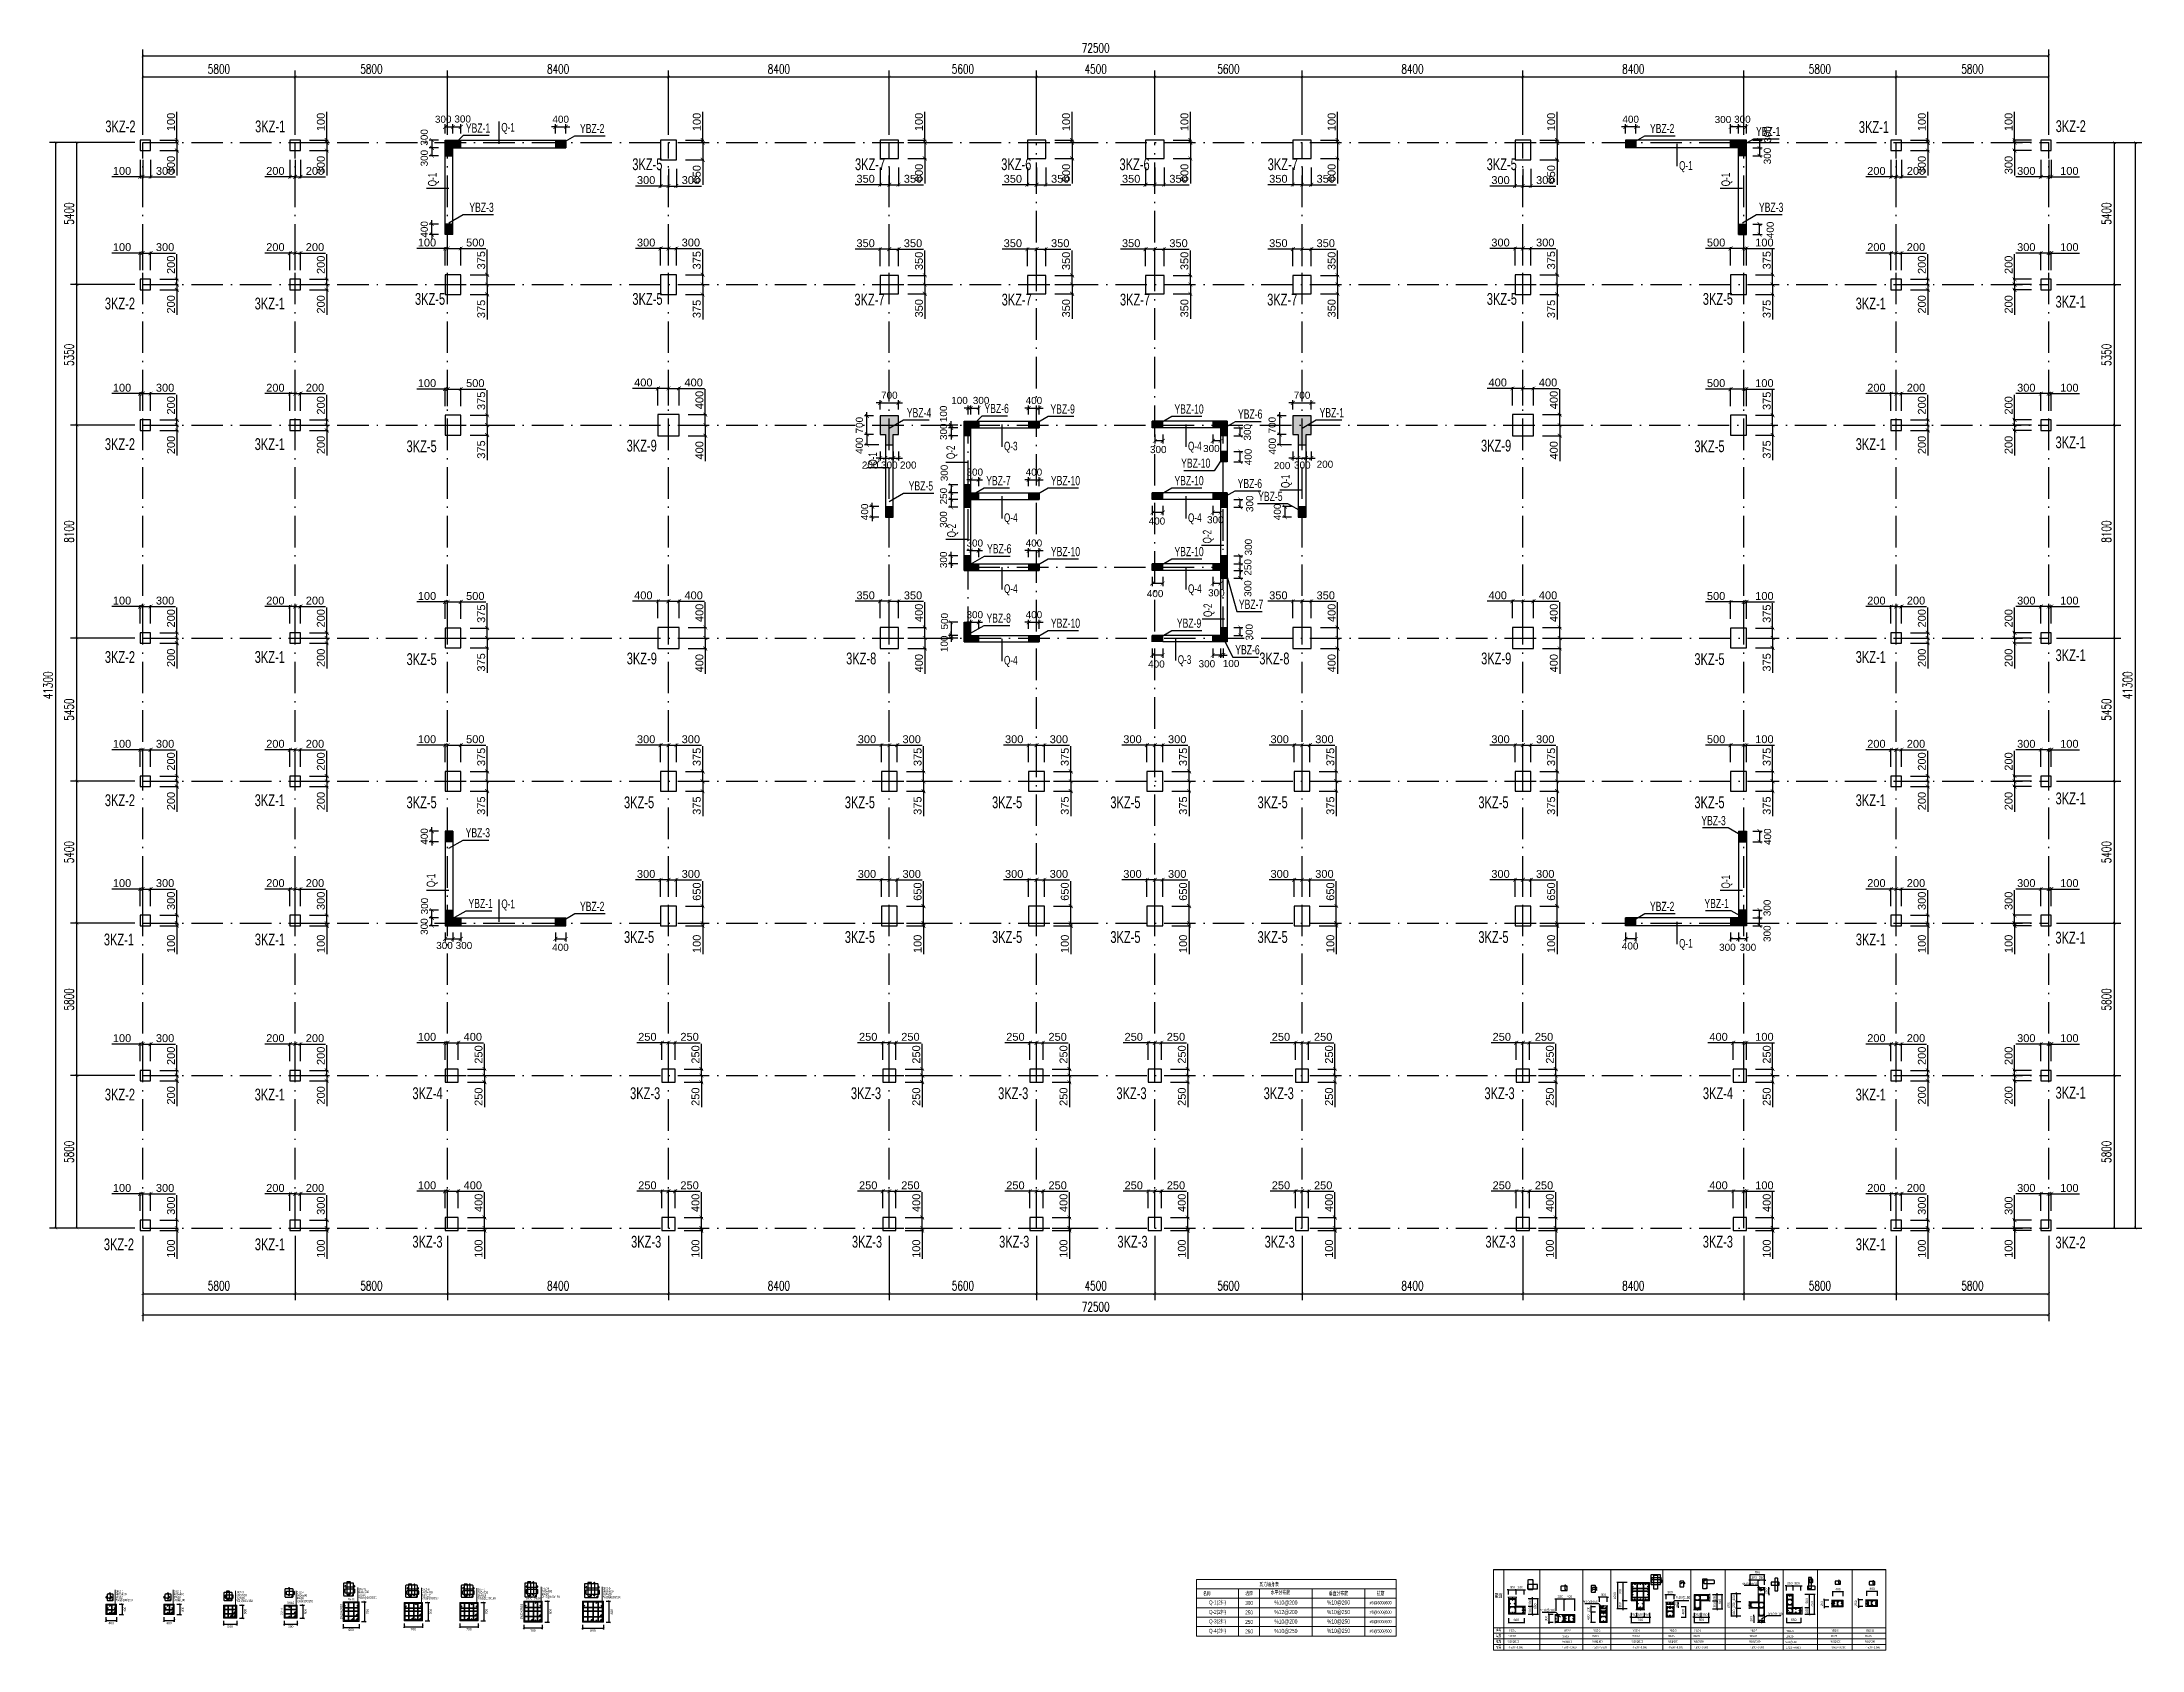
# Model space of a CAD drawing. Header units: millimetres. Extents: x -3831 to 465700, y 39900 to 106100.
# Drawn here: x 96169 to 176050, y 43942 to 105131 of the extents above; entities that cross this region are included whole.
import ezdxf

# ---------------------------------------------------------------- set-up
doc = ezdxf.new("R2010")
doc.units = ezdxf.units.MM
doc.linetypes.add('线型2', pattern=[1850, 1200, -300, 50, -300])
doc.linetypes.add('线型7', pattern=[120.000008, -30.000002, 60.000004, -30.000002])
for name, color, linetype in [('AXIS', 3, 'Continuous'), ('BZ-name', 160, 'Continuous'), ('column_dim', 90, 'Continuous'), ('column_xxxx', 60, 'Continuous'), ('DOTE', 10, '线型2'), ('master_dim_horizontal', 80, 'Continuous'), ('master_dim_vertical', 200, 'Continuous'), ('WALL-Beam', 80, 'Continuous'), ('wall_dim', 60, 'Continuous'), ('WALL_INFO', 130, 'Continuous')]:
    doc.layers.add(name, color=color, linetype=linetype)
for name, color, linetype, lineweight in [('S_Cl', 2, 'Continuous', 25), ('S_ColumFocus', 2, 'Continuous', 9), ('S_ColumLocal', 7, 'Continuous', 9), ('S_ConcWall', 3, 'Continuous', 25), ('S_DistributionSteelTxt', 7, 'Continuous', 9), ('S_EdgeMemberLongiBar', 1, 'Continuous', 50), ('S_EdgeMemberShape', 3, 'Continuous', 9), ('S_EdgeMemberShapeDash', 3, '线型7', 9), ('S_EdgeMemberTxt', 7, 'Continuous', 9), ('S_PColumHoopBar', 14, 'Continuous', 35), ('S_PColumMainBar', 14, 'Continuous', 35), ('S_PColumSect', 2, 'Continuous', 15), ('stirrupfig', 1, 'Continuous', 35), ('StirrupFig_x', 30, 'Continuous', 30), ('拉结区拉筋规', 9, 'Continuous', 25)]:
    doc.layers.add(name, color=color, linetype=linetype, lineweight=lineweight)
doc.styles.add('_TCH_DIM_T3', font='SIMPLEX', dxfattribs={"width": 0.705882, "bigfont": 'GBCBIG'})
doc.styles.get("Standard").update_dxf_attribs({"font": 'arial.ttf'})
doc.styles.add('xxxx', font='RIF.ttf')
doc.dimstyles.new('_TCH_ARCH&&100', dxfattribs={"dimtxt": 297.5, "dimasz": 100, "dimexe": 250, "dimexo": 300, "dimgap": 126.25, "dimtad": 1, "dimdec": 0, "dimzin": 0, "dimdsep": 46, "dimtxsty": '_TCH_DIM_T3', "dimblk": 'ARCHTICK', "dimcen": 0.09, "dimclrt": 7, "dimazin": 2, "dimtfac": 1, "dimtdec": 0, "dimtix": 1, "dimtmove": 2, "dimatfit": 3, "dimfxl": 100, "dimtolj": 1, "dimtzin": 0, "dimarcsym": 0})
doc.dimstyles.new('Annotative', dxfattribs={"dimtxt": 0.18, "dimasz": 0.18, "dimexe": 0.18, "dimexo": 0.0625, "dimgap": 0.09, "dimtad": 0, "dimtih": 1, "dimtoh": 1, "dimdec": 4, "dimzin": 0, "dimdsep": 46, "dimtxsty": 'Standard', "dimcen": 0.09, "dimadec": 0, "dimazin": 0, "dimtfac": 1, "dimtdec": 4, "dimtofl": 0, "dimtmove": 0, "dimatfit": 3, "dimfxl": 1, "dimtolj": 1, "dimtzin": 0, "dimarcsym": 0})
doc.dimstyles.new('ISO-25', dxfattribs={"dimtxt": 2.5, "dimasz": 2.5, "dimexe": 1.25, "dimexo": 0.625, "dimtad": 1, "dimtxsty": 'Standard', "dimcen": 2.5, "dimadec": 0, "dimazin": 0, "dimtfac": 1, "dimtmove": 0, "dimatfit": 3, "dimfxl": 1, "dimarcsym": 0})

msp = doc.modelspace()

# ---------------------------------------------------------------- texts
at = {"layer": 'BZ-name', "char_height": 350, "attachment_point": 5, "style": 'xxxx'}
for s, insert, width in [('{\\W0.7;YBZ-1}', (112756.50391, 101854.44141), 845.875), ('{\\W0.7;YBZ-2}', (117097.14062, 101837.5), 988.25), ('{\\W0.7;YBZ-2}', (157797.14062, 101837.5), 988.25), ('{\\W0.7;YBZ-1}', (161830.82812, 101725), 845.875), ('{\\W0.7;YBZ-3}', (112889.01562, 98837.5), 904.5), ('{\\W0.7;YBZ-3}', (161943.32812, 98837.5), 845.875), ('{\\W0.7;YBZ-4}', (129531.01562, 91022.79492), 770.5), ('{\\W0.7;YBZ-6}', (132482.28125, 91182.84961), 837.5), ('{\\W0.7;YBZ-9}', (134993.32812, 91162.5), 845.875), ('{\\W0.7;YBZ-10}', (139801.32812, 91162.5), 979.875), ('{\\W0.7;YBZ-6}', (142126.01953, 90970.18945), 845.875), ('{\\W0.7;YBZ-1}', (145231.01562, 91022.79492), 770.5), ('{\\W0.7;YBZ-10}', (140055.49834, 89103.25502), 904.5), ('{\\W0.7;YBZ-5}', (129601.32812, 88237.5), 979.875), ('{\\W0.7;YBZ-7}', (132549.85156, 88437.5), 854.25), ('{\\W0.7;YBZ-10}', (135101.32812, 88437.5), 979.875), ('{\\W0.7;YBZ-10}', (139801.32812, 88437.5), 979.875), ('{\\W0.7;YBZ-6}', (142113.42578, 88328.4082), 837.5), ('{\\W0.7;YBZ-5}', (142894.48438, 87837.5), 971.5), ('{\\W0.7;YBZ-6}', (132581.60938, 85846.5918), 837.5), ('{\\W0.7;YBZ-10}', (135101.32812, 85737.5), 979.875), ('{\\W0.7;YBZ-10}', (139801.32812, 85737.5), 979.875), ('{\\W0.7;YBZ-7}', (142160.375, 83735), 854.25), ('{\\W0.7;YBZ-8}', (132560.64062, 83204.80859), 845.875), ('{\\W0.7;YBZ-10}', (135101.32812, 83012.5), 979.875), ('{\\W0.7;YBZ-9}', (139801.32812, 83012.5), 979.875), ('{\\W0.7;YBZ-6}', (142023.42578, 82001.5918), 837.5), ('{\\W0.7;YBZ-3}', (112747.51562, 75037.5), 837.5), ('{\\W0.7;YBZ-3}', (159752.48438, 75497.5), 837.5), ('{\\W0.7;YBZ-1}', (112855.82812, 72350), 845.875), ('{\\W0.7;YBZ-2}', (117097.14062, 72237.5), 988.25), ('{\\W0.7;YBZ-2}', (157797.14062, 72237.5), 988.25), ('{\\W0.7;YBZ-1}', (159869.17188, 72350), 845.875)]:
    msp.add_mtext(s, dxfattribs=dict(at, insert=insert, width=width))
at = {"layer": 'column_xxxx', "char_height": 88, "attachment_point": 1, "line_spacing_factor": 0.742346, "style": 'xxxx'}
for s, insert, width in [('{\\W0.7;3KZ-8 \\P700x800\\P4%20 %10@100/150}', (115180.59815, 46332.67505), 549.7190772), ('\\W0.7000;3KZ-1 400x400 8%16 %8@100/150', (98984.41, 46215.5), 511.635158), ('{\\W0.7;3KZ-2 400x400 8%16 \\P%8@100}', (101184.41, 46215.5), 511.635158), ('{\\W0.7;3KZ-3 500x500 12%16 %8@100/150}', (103562.87291, 46182.67505), 513.1806347), ('{\\W0.7;3KZ-4 500x500 4%16 %8@100/150}', (105861.02291, 46173.79505), 511.2893033), ('{\\W0.7;3KZ-5\\P600x750\\P4%20 %10@100/150}', (108212.87291, 46307.67505), 549.7190772), ('{\\W0.7;3KZ-6 700x700 16%18 %8@100/150}', (110628.70732, 46290.07505), 511.3534099), ('{\\W0.7;3KZ-7 \\P700x700\\P16%18 %10@100/150}', (112743.66045, 46282.67505), 557.1900339), ('{\\W0.7;3KZ-9 \\P800x800\\P16%20 %10@100/200}', (117507.97251, 46327.67505), 557.5358886)]:
    msp.add_mtext(s, dxfattribs=dict(at, insert=insert, width=width))
at = {"layer": 'S_ColumFocus', "char_height": 450, "attachment_point": 5, "style": 'xxxx'}
for s, insert, width in [('{\\W0.7;3KZ-2}', (99152.9375, 101915), 845.875), ('{\\W0.7;3KZ-1}', (104848.75, 101915), 837.5), ('{\\W0.7;3KZ-1}', (165852.71068, 101891.84657), 837.5), ('{\\W0.7;3KZ-2}', (173341.32576, 101925.25519), 1013.375), ('{\\W0.7;3KZ-5}', (119196.39947, 100475.64027), 971.5), ('{\\W0.7;3KZ-7}', (127667.33697, 100475.64027), 1013.375), ('{\\W0.7;3KZ-6}', (133229.64947, 100475.64027), 938), ('{\\W0.7;3KZ-6}', (137729.64947, 100475.64027), 938), ('{\\W0.7;3KZ-7}', (143367.33697, 100475.64027), 1013.375), ('{\\W0.7;3KZ-5}', (151696.39947, 100475.64027), 971.5), ('\\W0.7000;3KZ-2', (99133.58697, 95175.64027), 845.875), ('{\\W0.7;3KZ-1}', (104833.58697, 95175.64027), 845.875), ('{\\W0.7;3KZ-5}', (110929.39947, 95350.64027), 837.5), ('{\\W0.7;3KZ-5}', (119200.58697, 95350.64027), 979.875), ('{\\W0.7;3KZ-7}', (127646.39947, 95325.64027), 971.5), ('{\\W0.7;3KZ-7}', (133246.39947, 95325.64027), 971.5), ('{\\W0.7;3KZ-7}', (137746.39947, 95325.64027), 971.5), ('{\\W0.7;3KZ-7}', (143346.39947, 95325.64027), 971.5), ('{\\W0.7;3KZ-5}', (151700.58697, 95350.64027), 979.875), ('{\\W0.7;3KZ-5}', (159917.33697, 95350.64027), 1013.375), ('{\\W0.7;3KZ-1}', (165733.58697, 95175.64027), 845.875), ('{\\W0.7;3KZ-1}', (173335.68822, 95245.0687), 1013.375), ('\\W0.7000;3KZ-2', (99133.58697, 89825.64027), 845.875), ('{\\W0.7;3KZ-1}', (104833.58697, 89825.64027), 845.875), ('{\\W0.7;3KZ-5}', (110609.73346, 89744.37245), 837.5), ('{\\W0.7;3KZ-9}', (118980.92096, 89769.37245), 979.875), ('{\\W0.7;3KZ-9}', (151480.92096, 89769.37245), 979.875), ('{\\W0.7;3KZ-5}', (159597.67096, 89744.37245), 1013.375), ('{\\W0.7;3KZ-1}', (165733.58697, 89825.64027), 845.875), ('{\\W0.7;3KZ-1}', (173335.68822, 89895.0687), 1013.375), ('\\W0.7000;3KZ-2', (99133.58697, 81725.64027), 845.875), ('{\\W0.7;3KZ-1}', (104833.58697, 81725.64027), 845.875), ('{\\W0.7;3KZ-5}', (110609.73346, 81644.37245), 837.5), ('{\\W0.7;3KZ-9}', (118985.10846, 81669.37245), 988.25), ('{\\W0.7;3KZ-8}', (127330.92096, 81669.37245), 979.875), ('{\\W0.7;3KZ-8}', (143047.67096, 81669.37245), 1013.375), ('{\\W0.7;3KZ-9}', (151485.10846, 81669.37245), 988.25), ('{\\W0.7;3KZ-5}', (159597.67096, 81644.37245), 1013.375), ('{\\W0.7;3KZ-1}', (165733.58697, 81725.64027), 845.875), ('{\\W0.7;3KZ-1}', (173335.68822, 81795.0687), 1013.375), ('\\W0.7000;3KZ-2', (99133.58697, 76275.64027), 845.875), ('{\\W0.7;3KZ-1}', (104833.58697, 76275.64027), 845.875), ('{\\W0.7;3KZ-5}', (110609.73346, 76194.37245), 837.5), ('{\\W0.7;3KZ-5}', (118880.92096, 76194.37245), 979.875), ('{\\W0.7;3KZ-5}', (127280.92096, 76194.37245), 979.875), ('{\\W0.7;3KZ-5}', (132880.92096, 76194.37245), 979.875), ('{\\W0.7;3KZ-5}', (137380.92096, 76194.37245), 979.875), ('{\\W0.7;3KZ-5}', (142980.92096, 76194.37245), 979.875), ('{\\W0.7;3KZ-5}', (151380.92096, 76194.37245), 979.875), ('{\\W0.7;3KZ-5}', (159597.67096, 76194.37245), 1013.375), ('{\\W0.7;3KZ-1}', (165733.58697, 76275.64027), 845.875), ('{\\W0.7;3KZ-1}', (173335.68822, 76345.0687), 1013.375), ('\\W0.7000;3KZ-1', (99095.89947, 70975.64027), 770.5), ('{\\W0.7;3KZ-1}', (104837.77447, 70975.64027), 854.25), ('{\\W0.7;3KZ-5}', (118880.92096, 71069.37245), 979.875), ('{\\W0.7;3KZ-5}', (127280.92096, 71069.37245), 979.875), ('{\\W0.7;3KZ-5}', (132880.92096, 71069.37245), 979.875), ('{\\W0.7;3KZ-5}', (137380.92096, 71069.37245), 979.875), ('{\\W0.7;3KZ-5}', (142980.92096, 71069.37245), 979.875), ('{\\W0.7;3KZ-5}', (151380.92096, 71069.37245), 979.875), ('{\\W0.7;3KZ-1}', (165737.77447, 70975.64027), 854.25), ('{\\W0.7;3KZ-1}', (173331.50072, 71045.0687), 1005), ('\\W0.7000;3KZ-2', (99133.58697, 65075.64027), 845.875), ('{\\W0.7;3KZ-1}', (104833.58697, 65075.64027), 845.875), ('{\\W0.7;3KZ-4}', (110833.58697, 65125.64027), 845.875), ('{\\W0.7;3KZ-3}', (119112.89947, 65125.64027), 904.5), ('{\\W0.7;3KZ-3}', (127512.89947, 65125.64027), 904.5), ('{\\W0.7;3KZ-3}', (133112.89947, 65125.64027), 904.5), ('{\\W0.7;3KZ-3}', (137612.89947, 65125.64027), 904.5), ('{\\W0.7;3KZ-3}', (143212.89947, 65125.64027), 904.5), ('{\\W0.7;3KZ-3}', (151612.89947, 65125.64027), 904.5), ('{\\W0.7;3KZ-4}', (159921.52447, 65125.64027), 1021.75), ('{\\W0.7;3KZ-1}', (165733.58697, 65075.64027), 845.875), ('{\\W0.7;3KZ-1}', (173335.68822, 65145.0687), 1013.375), ('{\\W0.7;3KZ-2}', (99095.89947, 59375.64027), 770.5), ('{\\W0.7;3KZ-1}', (104837.77447, 59375.64027), 854.25), ('{\\W0.7;3KZ-3}', (110833.58697, 59475.6403), 845.875), ('{\\W0.7;3KZ-3}', (119150.58697, 59475.6403), 979.875), ('{\\W0.7;3KZ-3}', (127550.58697, 59475.6403), 979.875), ('{\\W0.7;3KZ-3}', (133150.58697, 59475.6403), 979.875), ('{\\W0.7;3KZ-3}', (137650.58697, 59475.6403), 979.875), ('{\\W0.7;3KZ-3}', (143250.58697, 59475.6403), 979.875), ('{\\W0.7;3KZ-3}', (151650.58697, 59475.6403), 979.875), ('{\\W0.7;3KZ-3}', (159917.33697, 59475.6403), 1013.375), ('{\\W0.7;3KZ-1}', (165737.77447, 59375.64027), 854.25), ('{\\W0.7;3KZ-2}', (173331.50072, 59445.0687), 1005)]:
    msp.add_mtext(s, dxfattribs=dict(at, insert=insert, width=width))
at = {"layer": 'S_ColumLocal', "char_height": 88, "attachment_point": 5, "style": 'xxxx'}
for s, insert, width, rotation in [('{\\W0.7;3%16}', (105628.46291, 45738.3643), 280.5625038, 0.0000017485), ('{\\W0.7;1%20+2%16}', (107544.10266, 45404.67505), 125.6250187, 89.9999984648), ('{\\W0.7;2%18}', (107928.46291, 45872.36016), 284.7500064, 0.0000029142), ('{\\W0.7;1%20+2%18}', (114409.90367, 45404.67505), 125.6250189, 89.9999984648), ('{\\W0.7;1%20+2%16}', (114846.18816, 45897.08549), 699.3125055, 0.0000024979), ('{\\W0.7;2%16}', (105297.14379, 45404.67505), 125.6250075, 89.9999984648)]:
    msp.add_mtext(s, dxfattribs=dict(at, insert=insert, width=width, rotation=rotation))
at = {"layer": 'S_DistributionSteelTxt', "attachment_point": 5, "style": 'xxxx'}
for s, insert, char_height, width in [('\\W0.7000;剪力墙身表', (142847.02533, 46438.33629), 150, 754.5921788), ('\\W0.7000;名称', (140477.28175, 46080.43126), 150, 301.8368715), ('\\W0.7000;Q-1(2排)', (140885.63706, 45731.04579), 150, 1600), ('\\W0.7000;墙厚', (142085.63706, 46091.04579), 150, 800), ('\\W0.7000;300', (142085.63706, 45731.04579), 150, 800), ('\\W0.7000;水平分布筋', (143278.96108, 46125.87819), 150, 2413.3519553), ('{\\W0.7;%10@200}', (143485.63706, 45731.04579), 160, 2000), ('\\W0.7000;垂直分布筋', (145485.63706, 46091.04579), 150, 2000), ('{\\W0.7;%10@200}', (145485.63706, 45737.9173), 160, 2000), ('{\\W0.7;#6@600\\fSimSun|b0|i0|c134|p34;@\\fRIF|b0|i0|c134|p2;600}', (147085.63706, 45731.04579), 120, 1200), ('\\W0.7000;拉筋', (147085.63706, 46091.04579), 150, 1200), ('\\W0.7000;Q-2(2排)', (140885.63706, 45371.04579), 150, 1600), ('\\W0.7000;Q-3(2排)', (140885.63706, 45011.04579), 150, 1600), ('\\W0.7000;Q-4(2排)', (140885.63706, 44651.04579), 150, 1600), ('\\W0.7000;250', (142085.63706, 45371.04579), 150, 800), ('\\W0.7000;250', (142085.63706, 45011.04579), 150, 800), ('{\\W0.7;%12@200}', (143485.63706, 45371.04579), 160, 2000), ('{\\W0.7;%10@200}', (143485.63706, 45011.04579), 160, 2000), ('{\\W0.7;%10@250}', (143485.63706, 44651.04579), 160, 2000), ('{\\W0.7;%10@250}', (145485.63706, 45371.04579), 160, 2000), ('{\\W0.7;%10@250}', (145485.63706, 45011.04579), 160, 2000), ('{\\W0.7;%10@250}', (145485.63706, 44657.9173), 160, 2000), ('{\\W0.7;#6@600\\fSimSun|b0|i0|c134|p34;@\\fRIF|b0|i0|c134|p2;500}', (147085.63706, 45371.04579), 120, 1200), ('{\\W0.7;#6@600\\fSimSun|b0|i0|c134|p34;@\\fRIF|b0|i0|c134|p2;500}', (147085.63706, 45011.04579), 120, 1200), ('\\W0.7000;250', (142085.63706, 44651.04579), 150, 800), ('{\\W0.7;#6@500\\fSimSun|b0|i0|c134|p34;@\\fRIF|b0|i0|c134|p2;500}', (147085.63706, 44651.04579), 120, 1200)]:
    msp.add_mtext(s, dxfattribs=dict(at, insert=insert, char_height=char_height, width=width))
at = {"layer": 'S_EdgeMemberTxt', "attachment_point": 5, "style": 'xxxx'}
for s, insert, char_height, width in [('\\W0.7000;截面', (151577.83421, 46002.80162), 150, 400), ('\\W0.7000;编号', (151577.83421, 44689.74269), 100, 400), ('\\W0.7000;标高', (151577.83421, 44050.35723), 100, 400), ('\\W0.7000;纵筋', (151577.83421, 44478.17845), 100, 400), ('\\W0.7000;箍筋', (151577.83421, 44265.04996), 100, 400), ('{\\W0.7;%10@100}', (152141.1554, 44258.79299), 80, 343.04), ('{\\W0.7;13%18}', (152087.55544, 44471.92148), 80, 235.84), ('{\\W0.7;YBZ-1}', (152104.97544, 44683.48573), 80, 270.68), ('\\W0.7000;4.500～9.000', (152230.93544, 44047.22875), 80, 522.6), ('{\\W0.7;8%16}', (154124.83799, 44465.17717), 80, 179.56), ('{\\W0.7;%8@100}', (154185.13794, 44252.04868), 80, 300.16), ('\\W0.7000;4.500～9.000', (154261.112, 44047.22796), 80, 522.6), ('{\\W0.7;YBZ-2}', (154193.17799, 44676.74142), 80, 316.24), ('{\\W0.7;8%16}', (155267.04431, 44471.9207), 80, 222.44), ('{\\W0.7;%8@100}', (155332.70427, 44258.79221), 80, 353.76), ('\\W0.7000;4.500～9.000', (155417.12431, 44047.22796), 80, 522.6), ('{\\W0.7;YBZ-3}', (155312.60431, 44683.48495), 80, 313.56), ('{\\W0.7;%10@100}', (156857.94806, 44258.79221), 80, 343.04), ('{\\W0.7;29%16}', (156803.0081, 44471.9207), 80, 233.16), ('{\\W0.7;YBZ-4}', (156809.7081, 44683.48495), 80, 246.56), ('\\W0.7000;4.500～9.000', (156947.7281, 44047.22796), 80, 522.6), ('{\\W0.7;8%16}', (158143.89079, 44471.9207), 80, 179.56), ('{\\W0.7;%8@100}', (158204.19075, 44258.79221), 80, 300.16), ('\\W0.7000;4.500～9.000', (158315.41079, 44047.22796), 80, 522.6), ('{\\W0.7;YBZ-5}', (158209.55079, 44683.48495), 80, 310.88), ('{\\W0.7;8%20}', (159107.36892, 44471.9207), 80, 192.96), ('{\\W0.7;%8@100}', (159182.40887, 44258.79221), 80, 343.04), ('{\\W0.7;YBZ-6}', (159144.88892, 44683.48495), 80, 268), ('\\W0.7000;4.500～9.000', (159272.18892, 44047.22796), 80, 522.6), ('{\\W0.7;%10@100}', (161313.00887, 44258.79221), 80, 343.04), ('{\\W0.7;10%20}', (161259.40892, 44471.9207), 80, 235.84), ('{\\W0.7;YBZ-7}', (161278.16892, 44683.48495), 80, 273.36), ('\\W0.7000;4.500～9.000', (161402.78892, 44047.22796), 80, 522.6), ('{\\W0.7;%10@100}', (162694.51669, 44242.54221), 80, 343.04), ('{\\W0.7;18%20}', (162640.91673, 44455.6707), 80, 235.84), ('{\\W0.7;YBZ-8}', (162658.33673, 44667.23495), 80, 270.68), ('\\W0.7000;4.500～9.000', (162784.29673, 44030.97796), 80, 522.6), ('{\\W0.7;%8@100}', (164390.2026, 44258.79221), 80, 300.16), ('{\\W0.7;8%20}', (164336.60265, 44471.9207), 80, 192.96), ('{\\W0.7;YBZ-9}', (164375.46265, 44683.48495), 80, 270.68), ('\\W0.7000;4.500～9.000', (164501.42265, 44047.22796), 80, 522.6), ('{\\W0.7;8%16}', (165639.92524, 44471.9207), 80, 179.56), ('{\\W0.7;%8@100}', (165700.2252, 44258.79221), 80, 300.16), ('{\\W0.7;YBZ-10}', (165706.92524, 44683.48495), 80, 313.56), ('\\W0.7000;4.500～9.000', (165811.44524, 44047.22796), 80, 522.6)]:
    msp.add_mtext(s, dxfattribs=dict(at, insert=insert, char_height=char_height, width=width))
at = {"layer": 'WALL_INFO', "char_height": 330, "width": 282.972067, "attachment_point": 1, "style": 'xxxx'}
for s, insert in [('\\W0.7000;Q-1', (113640, 102050)), ('\\W0.7000;Q-1', (158442.51397, 100595.85196)), ('\\W0.7000;Q-3', (132762.51397, 89920.85196)), ('\\W0.7000;Q-4', (139762.51397, 89920.85196)), ('\\W0.7000;Q-4', (132762.51397, 87195.85196)), ('\\W0.7000;Q-4', (139762.51397, 87195.85196)), ('\\W0.7000;Q-4', (132762.51397, 84495.85196)), ('\\W0.7000;Q-4', (139762.51397, 84495.85196)), ('\\W0.7000;Q-4', (132762.51397, 81770.85196)), ('\\W0.7000;Q-3', (139372.51397, 81795.85196)), ('\\W0.7000;Q-1', (113642.51397, 72500)), ('\\W0.7000;Q-1', (158442.51397, 70995.85196))]:
    msp.add_mtext(s, dxfattribs=dict(at, insert=insert))
at = {"layer": 'WALL_INFO', "char_height": 330, "width": 206.3338065, "attachment_point": 1, "rotation": 89.9999984648, "style": 'xxxx'}
for s, insert in [('\\W0.7000;Q-1', (110850, 99640)), ('\\W0.7000;Q-1', (160050, 99640)), ('\\W0.7000;Q-1', (127600, 89010)), ('\\W0.7000;Q-2', (130571.64804, 89260.01397)), ('\\W0.7000;Q-1', (143300, 88160)), ('\\W0.7000;Q-2', (130600, 86280.89359)), ('\\W0.7000;Q-2', (140325, 86050)), ('\\W0.7000;Q-2', (140350, 83250)), ('\\W0.7000;Q-1', (110800, 72970)), ('\\W0.7000;Q-1', (160050, 72920))]:
    msp.add_mtext(s, dxfattribs=dict(at, insert=insert))
at = {"layer": '拉结区拉筋规', "char_height": 100, "width": 428.8, "attachment_point": 5, "style": 'xxxx'}
for s, insert in [('{\\W0.7;%10@100}', (161130.88892, 46443.03667)), ('{\\W0.7;%10@150}', (155068.85888, 45766.21105)), ('{\\W0.7;%10@150}', (158591.48892, 45932.90226)), ('{\\W0.7;%10@100}', (153444.03545, 45448.97097)), ('{\\W0.7;%10@100}', (162103.59673, 45301.53042))]:
    msp.add_mtext(s, dxfattribs=dict(at, insert=insert))

# ---------------------------------------------------------------- blocks, each defined once
blk = doc.blocks.new('_ArchTick')
at = {"color": 0, "linetype": 'ByBlock', "const_width": 0.15}
blk.add_lwpolyline([(-0.5, -0.5), (0.5, 0.5)], dxfattribs=at)
blk = doc.blocks.new('*D70')
at = {"layer": 'Defpoints', "color": 0, "transparency": 16777216}
for p in [(151950, 45308), (152550, 45308), (152550, 44988)]:
    blk.add_point(p, dxfattribs=at)
at = {"layer": 'WALL-Beam', "color": 0, "lineweight": -2, "transparency": 16777216}
for p, q in [((151950, 45158), (151950, 44968)), ((151950, 44988), (152550, 44988)), ((152550, 45158), (152550, 44968))]:
    blk.add_line(p, q, dxfattribs=at)
at = {"layer": 'WALL-Beam', "color": 0, "lineweight": -2, "transparency": 16777216, "xscale": 50, "yscale": 50, "zscale": 50, "rotation": 180}
blk.add_blockref('_ArchTick', (151950, 44988), dxfattribs=at)
at = {"layer": 'WALL-Beam', "color": 0, "lineweight": -2, "transparency": 16777216, "xscale": 50, "yscale": 50, "zscale": 50}
blk.add_blockref('_ArchTick', (152550, 44988), dxfattribs=at)
at = {"layer": 'WALL-Beam', "color": 7, "transparency": 16777216, "insert": (152250, 45088), "char_height": 88, "attachment_point": 5}
blk.add_mtext('600', dxfattribs=at)
blk = doc.blocks.new('*D71')
at = {"layer": 'Defpoints', "color": 0, "transparency": 16777216}
for p in [(151950, 45908), (152250, 46228), (152250, 45908)]:
    blk.add_point(p, dxfattribs=at)
at = {"layer": 'WALL-Beam', "color": 0, "lineweight": -2, "transparency": 16777216}
for p, q in [((151950, 46228), (151900, 46228)), ((151950, 46058), (151950, 46248)), ((151950, 46228), (152250, 46228)), ((152250, 46058), (152250, 46248)), ((152250, 46228), (152300, 46228))]:
    blk.add_line(p, q, dxfattribs=at)
at = {"layer": 'WALL-Beam', "color": 0, "lineweight": -2, "transparency": 16777216, "xscale": 50, "yscale": 50, "zscale": 50}
blk.add_blockref('_ArchTick', (151950, 46228), dxfattribs=at)
at = {"layer": 'WALL-Beam', "color": 0, "lineweight": -2, "transparency": 16777216, "xscale": 50, "yscale": 50, "zscale": 50, "rotation": 180}
blk.add_blockref('_ArchTick', (152250, 46228), dxfattribs=at)
at = {"layer": 'WALL-Beam', "color": 7, "transparency": 16777216, "insert": (152100, 46328), "char_height": 88, "attachment_point": 5}
blk.add_mtext('300', dxfattribs=at)
blk = doc.blocks.new('*D72')
at = {"layer": 'Defpoints', "color": 0, "transparency": 16777216}
for p in [(152250, 45908), (152550, 46228), (152550, 45908)]:
    blk.add_point(p, dxfattribs=at)
at = {"layer": 'WALL-Beam', "color": 0, "lineweight": -2, "transparency": 16777216}
for p, q in [((152250, 46228), (152200, 46228)), ((152250, 46058), (152250, 46248)), ((152250, 46228), (152550, 46228)), ((152550, 46058), (152550, 46248)), ((152550, 46228), (152600, 46228))]:
    blk.add_line(p, q, dxfattribs=at)
at = {"layer": 'WALL-Beam', "color": 0, "lineweight": -2, "transparency": 16777216, "xscale": 50, "yscale": 50, "zscale": 50}
blk.add_blockref('_ArchTick', (152250, 46228), dxfattribs=at)
at = {"layer": 'WALL-Beam', "color": 0, "lineweight": -2, "transparency": 16777216, "xscale": 50, "yscale": 50, "zscale": 50, "rotation": 180}
blk.add_blockref('_ArchTick', (152550, 46228), dxfattribs=at)
at = {"layer": 'WALL-Beam', "color": 7, "transparency": 16777216, "insert": (152400, 46328), "char_height": 88, "attachment_point": 5}
blk.add_mtext('300', dxfattribs=at)
blk = doc.blocks.new('*D73')
at = {"layer": 'Defpoints', "color": 0, "transparency": 16777216}
for p in [(152550, 45608), (152870, 45608), (152550, 45308)]:
    blk.add_point(p, dxfattribs=at)
at = {"layer": 'WALL-Beam', "color": 0, "lineweight": -2, "transparency": 16777216}
for p, q in [((152700, 45608), (152890, 45608)), ((152870, 45608), (152870, 45658)), ((152870, 45308), (152870, 45608)), ((152700, 45308), (152890, 45308)), ((152870, 45308), (152870, 45258))]:
    blk.add_line(p, q, dxfattribs=at)
at = {"layer": 'WALL-Beam', "color": 0, "lineweight": -2, "transparency": 16777216, "xscale": 50, "yscale": 50, "zscale": 50}
for p, rotation in [((152870, 45608), 270), ((152870, 45308), 90)]:
    blk.add_blockref('_ArchTick', p, dxfattribs=dict(at, rotation=rotation))
at = {"layer": 'WALL-Beam', "color": 7, "transparency": 16777216, "insert": (152770, 45458), "char_height": 88, "attachment_point": 5, "rotation": 90}
blk.add_mtext('300', dxfattribs=at)
blk = doc.blocks.new('*D74')
at = {"layer": 'Defpoints', "color": 0, "transparency": 16777216}
for p in [(152550, 45908), (152550, 45608), (152870, 45908)]:
    blk.add_point(p, dxfattribs=at)
at = {"layer": 'WALL-Beam', "color": 0, "lineweight": -2, "transparency": 16777216}
for p, q in [((152700, 45908), (152890, 45908)), ((152700, 45608), (152890, 45608)), ((152870, 45908), (152870, 45958)), ((152870, 45608), (152870, 45908)), ((152870, 45608), (152870, 45558))]:
    blk.add_line(p, q, dxfattribs=at)
at = {"layer": 'WALL-Beam', "color": 0, "lineweight": -2, "transparency": 16777216, "xscale": 50, "yscale": 50, "zscale": 50}
for p, rotation in [((152870, 45908), 270), ((152870, 45608), 90)]:
    blk.add_blockref('_ArchTick', p, dxfattribs=dict(at, rotation=rotation))
at = {"layer": 'WALL-Beam', "color": 7, "transparency": 16777216, "insert": (152770, 45758), "char_height": 88, "attachment_point": 5, "rotation": 90}
blk.add_mtext('300', dxfattribs=at)
blk = doc.blocks.new('*D75')
at = {"layer": 'Defpoints', "color": 0, "transparency": 16777216}
for p in [(152550, 45908), (153070, 45908), (152550, 45308)]:
    blk.add_point(p, dxfattribs=at)
at = {"layer": 'WALL-Beam', "color": 0, "lineweight": -2, "transparency": 16777216}
for p, q in [((152700, 45908), (153090, 45908)), ((153070, 45308), (153070, 45908)), ((152700, 45308), (153090, 45308))]:
    blk.add_line(p, q, dxfattribs=at)
at = {"layer": 'WALL-Beam', "color": 0, "lineweight": -2, "transparency": 16777216, "xscale": 50, "yscale": 50, "zscale": 50}
for p, rotation in [((153070, 45908), 90), ((153070, 45308), 270)]:
    blk.add_blockref('_ArchTick', p, dxfattribs=dict(at, rotation=rotation))
at = {"layer": 'WALL-Beam', "color": 7, "transparency": 16777216, "insert": (152970, 45608), "char_height": 88, "attachment_point": 5, "rotation": 90}
blk.add_mtext('600', dxfattribs=at)
blk = doc.blocks.new('*D76')
at = {"layer": 'Defpoints', "color": 0, "transparency": 16777216}
for p in [(156616, 46508), (156296, 45808), (156616, 45808)]:
    blk.add_point(p, dxfattribs=at)
at = {"layer": 'WALL-Beam', "color": 0, "lineweight": -2, "transparency": 16777216}
for p, q in [((156466, 46508), (156276, 46508)), ((156296, 46508), (156296, 45808)), ((156466, 45808), (156276, 45808))]:
    blk.add_line(p, q, dxfattribs=at)
at = {"layer": 'WALL-Beam', "color": 0, "lineweight": -2, "transparency": 16777216, "xscale": 50, "yscale": 50, "zscale": 50}
for p, rotation in [((156296, 46508), 90), ((156296, 45808), 270)]:
    blk.add_blockref('_ArchTick', p, dxfattribs=dict(at, rotation=rotation))
at = {"layer": 'WALL-Beam', "color": 7, "transparency": 16777216, "insert": (156196, 46158), "char_height": 88, "attachment_point": 5, "rotation": 90}
blk.add_mtext('700', dxfattribs=at)
blk = doc.blocks.new('*D77')
at = {"layer": 'Defpoints', "color": 0, "transparency": 16777216}
for p in [(156616, 45808), (156296, 45508), (156616, 45508)]:
    blk.add_point(p, dxfattribs=at)
at = {"layer": 'WALL-Beam', "color": 0, "lineweight": -2, "transparency": 16777216}
for p, q in [((156466, 45808), (156276, 45808)), ((156296, 45808), (156296, 45858)), ((156296, 45808), (156296, 45508)), ((156466, 45508), (156276, 45508)), ((156296, 45508), (156296, 45458))]:
    blk.add_line(p, q, dxfattribs=at)
at = {"layer": 'WALL-Beam', "color": 0, "lineweight": -2, "transparency": 16777216, "xscale": 50, "yscale": 50, "zscale": 50}
for p, rotation in [((156296, 45808), 270), ((156296, 45508), 90)]:
    blk.add_blockref('_ArchTick', p, dxfattribs=dict(at, rotation=rotation))
at = {"layer": 'WALL-Beam', "color": 7, "transparency": 16777216, "insert": (156196, 45658), "char_height": 88, "attachment_point": 5, "rotation": 90}
blk.add_mtext('300', dxfattribs=at)
blk = doc.blocks.new('*D78')
at = {"layer": 'Defpoints', "color": 0, "transparency": 16777216}
for p in [(156616, 46508), (156096, 45508), (156616, 45508)]:
    blk.add_point(p, dxfattribs=at)
at = {"layer": 'WALL-Beam', "color": 0, "lineweight": -2, "transparency": 16777216}
for p, q in [((156466, 46508), (156076, 46508)), ((156096, 46508), (156096, 45508)), ((156466, 45508), (156076, 45508))]:
    blk.add_line(p, q, dxfattribs=at)
at = {"layer": 'WALL-Beam', "color": 0, "lineweight": -2, "transparency": 16777216, "xscale": 50, "yscale": 50, "zscale": 50}
for p, rotation in [((156096, 46508), 90), ((156096, 45508), 270)]:
    blk.add_blockref('_ArchTick', p, dxfattribs=dict(at, rotation=rotation))
at = {"layer": 'WALL-Beam', "color": 7, "transparency": 16777216, "insert": (155996, 46008), "char_height": 88, "attachment_point": 5, "rotation": 90}
blk.add_mtext('1000', dxfattribs=at)
blk = doc.blocks.new('*D79')
at = {"layer": 'Defpoints', "color": 0, "transparency": 16777216}
for p in [(156616, 45508), (156816, 45508), (156816, 45188)]:
    blk.add_point(p, dxfattribs=at)
at = {"layer": 'WALL-Beam', "color": 0, "lineweight": -2, "transparency": 16777216}
for p, q in [((156616, 45188), (156566, 45188)), ((156616, 45358), (156616, 45168)), ((156616, 45188), (156816, 45188)), ((156816, 45358), (156816, 45168)), ((156816, 45188), (156866, 45188))]:
    blk.add_line(p, q, dxfattribs=at)
at = {"layer": 'WALL-Beam', "color": 0, "lineweight": -2, "transparency": 16777216, "xscale": 50, "yscale": 50, "zscale": 50}
blk.add_blockref('_ArchTick', (156616, 45188), dxfattribs=at)
at = {"layer": 'WALL-Beam', "color": 0, "lineweight": -2, "transparency": 16777216, "xscale": 50, "yscale": 50, "zscale": 50, "rotation": 180}
blk.add_blockref('_ArchTick', (156816, 45188), dxfattribs=at)
at = {"layer": 'WALL-Beam', "color": 7, "transparency": 16777216, "insert": (156716, 45288), "char_height": 88, "attachment_point": 5}
blk.add_mtext('200', dxfattribs=at)
blk = doc.blocks.new('*D80')
at = {"layer": 'Defpoints', "color": 0, "transparency": 16777216}
for p in [(156816, 45508), (157116, 45508), (157116, 45188)]:
    blk.add_point(p, dxfattribs=at)
at = {"layer": 'WALL-Beam', "color": 0, "lineweight": -2, "transparency": 16777216}
for p, q in [((156816, 45188), (156766, 45188)), ((156816, 45358), (156816, 45168)), ((156816, 45188), (157116, 45188)), ((157116, 45358), (157116, 45168)), ((157116, 45188), (157166, 45188))]:
    blk.add_line(p, q, dxfattribs=at)
at = {"layer": 'WALL-Beam', "color": 0, "lineweight": -2, "transparency": 16777216, "xscale": 50, "yscale": 50, "zscale": 50}
blk.add_blockref('_ArchTick', (156816, 45188), dxfattribs=at)
at = {"layer": 'WALL-Beam', "color": 0, "lineweight": -2, "transparency": 16777216, "xscale": 50, "yscale": 50, "zscale": 50, "rotation": 180}
blk.add_blockref('_ArchTick', (157116, 45188), dxfattribs=at)
at = {"layer": 'WALL-Beam', "color": 7, "transparency": 16777216, "insert": (156966, 45288), "char_height": 88, "attachment_point": 5}
blk.add_mtext('300', dxfattribs=at)
blk = doc.blocks.new('*D81')
at = {"layer": 'Defpoints', "color": 0, "transparency": 16777216}
for p in [(157116, 45508), (157316, 45508), (157316, 45188)]:
    blk.add_point(p, dxfattribs=at)
at = {"layer": 'WALL-Beam', "color": 0, "lineweight": -2, "transparency": 16777216}
for p, q in [((157116, 45188), (157066, 45188)), ((157116, 45358), (157116, 45168)), ((157116, 45188), (157316, 45188)), ((157316, 45358), (157316, 45168)), ((157316, 45188), (157366, 45188))]:
    blk.add_line(p, q, dxfattribs=at)
at = {"layer": 'WALL-Beam', "color": 0, "lineweight": -2, "transparency": 16777216, "xscale": 50, "yscale": 50, "zscale": 50}
blk.add_blockref('_ArchTick', (157116, 45188), dxfattribs=at)
at = {"layer": 'WALL-Beam', "color": 0, "lineweight": -2, "transparency": 16777216, "xscale": 50, "yscale": 50, "zscale": 50, "rotation": 180}
blk.add_blockref('_ArchTick', (157316, 45188), dxfattribs=at)
at = {"layer": 'WALL-Beam', "color": 7, "transparency": 16777216, "insert": (157216, 45288), "char_height": 88, "attachment_point": 5}
blk.add_mtext('200', dxfattribs=at)
blk = doc.blocks.new('*D82')
at = {"layer": 'Defpoints', "color": 0, "transparency": 16777216}
for p in [(156616, 45508), (157316, 45508), (157316, 44988)]:
    blk.add_point(p, dxfattribs=at)
at = {"layer": 'WALL-Beam', "color": 0, "lineweight": -2, "transparency": 16777216}
for p, q in [((156616, 45358), (156616, 44968)), ((156616, 44988), (157316, 44988)), ((157316, 45358), (157316, 44968))]:
    blk.add_line(p, q, dxfattribs=at)
at = {"layer": 'WALL-Beam', "color": 0, "lineweight": -2, "transparency": 16777216, "xscale": 50, "yscale": 50, "zscale": 50, "rotation": 180}
blk.add_blockref('_ArchTick', (156616, 44988), dxfattribs=at)
at = {"layer": 'WALL-Beam', "color": 0, "lineweight": -2, "transparency": 16777216, "xscale": 50, "yscale": 50, "zscale": 50}
blk.add_blockref('_ArchTick', (157316, 44988), dxfattribs=at)
at = {"layer": 'WALL-Beam', "color": 7, "transparency": 16777216, "insert": (156966, 45088), "char_height": 88, "attachment_point": 5}
blk.add_mtext('700', dxfattribs=at)
blk = doc.blocks.new('*D83')
at = {"layer": 'Defpoints', "color": 0, "transparency": 16777216}
for p in [(162528, 45312), (163078, 45312), (163078, 44992)]:
    blk.add_point(p, dxfattribs=at)
at = {"layer": 'WALL-Beam', "color": 0, "lineweight": -2, "transparency": 16777216}
for p, q in [((162528, 45162), (162528, 44972)), ((162528, 44992), (163078, 44992)), ((163078, 45162), (163078, 44972))]:
    blk.add_line(p, q, dxfattribs=at)
at = {"layer": 'WALL-Beam', "color": 0, "lineweight": -2, "transparency": 16777216, "xscale": 50, "yscale": 50, "zscale": 50, "rotation": 180}
blk.add_blockref('_ArchTick', (162528, 44992), dxfattribs=at)
at = {"layer": 'WALL-Beam', "color": 0, "lineweight": -2, "transparency": 16777216, "xscale": 50, "yscale": 50, "zscale": 50}
blk.add_blockref('_ArchTick', (163078, 44992), dxfattribs=at)
at = {"layer": 'WALL-Beam', "color": 7, "transparency": 16777216, "insert": (162803, 45092), "char_height": 88, "attachment_point": 5}
blk.add_mtext('550', dxfattribs=at)
blk = doc.blocks.new('*D84')
at = {"layer": 'Defpoints', "color": 0, "transparency": 16777216}
for p in [(162778, 46382), (162528, 46062), (162778, 46062)]:
    blk.add_point(p, dxfattribs=at)
at = {"layer": 'WALL-Beam', "color": 0, "lineweight": -2, "transparency": 16777216}
for p, q in [((162528, 46382), (162478, 46382)), ((162528, 46212), (162528, 46402)), ((162528, 46382), (162778, 46382)), ((162778, 46212), (162778, 46402)), ((162778, 46382), (162828, 46382))]:
    blk.add_line(p, q, dxfattribs=at)
at = {"layer": 'WALL-Beam', "color": 0, "lineweight": -2, "transparency": 16777216, "xscale": 50, "yscale": 50, "zscale": 50}
blk.add_blockref('_ArchTick', (162528, 46382), dxfattribs=at)
at = {"layer": 'WALL-Beam', "color": 0, "lineweight": -2, "transparency": 16777216, "xscale": 50, "yscale": 50, "zscale": 50, "rotation": 180}
blk.add_blockref('_ArchTick', (162778, 46382), dxfattribs=at)
at = {"layer": 'WALL-Beam', "color": 7, "transparency": 16777216, "insert": (162653, 46482), "char_height": 88, "attachment_point": 5}
blk.add_mtext('250', dxfattribs=at)
blk = doc.blocks.new('*D85')
at = {"layer": 'Defpoints', "color": 0, "transparency": 16777216}
for p in [(163078, 46382), (162778, 46062), (163078, 46062)]:
    blk.add_point(p, dxfattribs=at)
at = {"layer": 'WALL-Beam', "color": 0, "lineweight": -2, "transparency": 16777216}
for p, q in [((162778, 46382), (162728, 46382)), ((162778, 46212), (162778, 46402)), ((162778, 46382), (163078, 46382)), ((163078, 46212), (163078, 46402)), ((163078, 46382), (163128, 46382))]:
    blk.add_line(p, q, dxfattribs=at)
at = {"layer": 'WALL-Beam', "color": 0, "lineweight": -2, "transparency": 16777216, "xscale": 50, "yscale": 50, "zscale": 50}
blk.add_blockref('_ArchTick', (162778, 46382), dxfattribs=at)
at = {"layer": 'WALL-Beam', "color": 0, "lineweight": -2, "transparency": 16777216, "xscale": 50, "yscale": 50, "zscale": 50, "rotation": 180}
blk.add_blockref('_ArchTick', (163078, 46382), dxfattribs=at)
at = {"layer": 'WALL-Beam', "color": 7, "transparency": 16777216, "insert": (162928, 46482), "char_height": 88, "attachment_point": 5}
blk.add_mtext('300', dxfattribs=at)
blk = doc.blocks.new('*D86')
at = {"layer": 'Defpoints', "color": 0, "transparency": 16777216}
for p in [(163078, 45562), (163398, 45562), (163078, 45312)]:
    blk.add_point(p, dxfattribs=at)
at = {"layer": 'WALL-Beam', "color": 0, "lineweight": -2, "transparency": 16777216}
for p, q in [((163228, 45562), (163418, 45562)), ((163398, 45562), (163398, 45612)), ((163398, 45312), (163398, 45562)), ((163228, 45312), (163418, 45312)), ((163398, 45312), (163398, 45262))]:
    blk.add_line(p, q, dxfattribs=at)
at = {"layer": 'WALL-Beam', "color": 0, "lineweight": -2, "transparency": 16777216, "xscale": 50, "yscale": 50, "zscale": 50}
for p, rotation in [((163398, 45562), 270), ((163398, 45312), 90)]:
    blk.add_blockref('_ArchTick', p, dxfattribs=dict(at, rotation=rotation))
at = {"layer": 'WALL-Beam', "color": 7, "transparency": 16777216, "insert": (163298, 45437), "char_height": 88, "attachment_point": 5, "rotation": 90}
blk.add_mtext('250', dxfattribs=at)
blk = doc.blocks.new('*D87')
at = {"layer": 'Defpoints', "color": 0, "transparency": 16777216}
for p in [(163078, 46062), (163078, 45562), (163398, 46062)]:
    blk.add_point(p, dxfattribs=at)
at = {"layer": 'WALL-Beam', "color": 0, "lineweight": -2, "transparency": 16777216}
for p, q in [((163228, 46062), (163418, 46062)), ((163228, 45562), (163418, 45562)), ((163398, 45562), (163398, 46062))]:
    blk.add_line(p, q, dxfattribs=at)
at = {"layer": 'WALL-Beam', "color": 0, "lineweight": -2, "transparency": 16777216, "xscale": 50, "yscale": 50, "zscale": 50}
for p, rotation in [((163398, 46062), 90), ((163398, 45562), 270)]:
    blk.add_blockref('_ArchTick', p, dxfattribs=dict(at, rotation=rotation))
at = {"layer": 'WALL-Beam', "color": 7, "transparency": 16777216, "insert": (163298, 45812), "char_height": 88, "attachment_point": 5, "rotation": 90}
blk.add_mtext('500', dxfattribs=at)
blk = doc.blocks.new('*D88')
at = {"layer": 'Defpoints', "color": 0, "transparency": 16777216}
for p in [(163078, 46062), (163598, 46062), (163078, 45312)]:
    blk.add_point(p, dxfattribs=at)
at = {"layer": 'WALL-Beam', "color": 0, "lineweight": -2, "transparency": 16777216}
for p, q in [((163228, 46062), (163618, 46062)), ((163598, 45312), (163598, 46062)), ((163228, 45312), (163618, 45312))]:
    blk.add_line(p, q, dxfattribs=at)
at = {"layer": 'WALL-Beam', "color": 0, "lineweight": -2, "transparency": 16777216, "xscale": 50, "yscale": 50, "zscale": 50}
for p, rotation in [((163598, 46062), 90), ((163598, 45312), 270)]:
    blk.add_blockref('_ArchTick', p, dxfattribs=dict(at, rotation=rotation))
at = {"layer": 'WALL-Beam', "color": 7, "transparency": 16777216, "insert": (163498, 45687), "char_height": 88, "attachment_point": 5, "rotation": 90}
blk.add_mtext('750', dxfattribs=at)
blk = doc.blocks.new('*D89')
at = {"layer": 'Defpoints', "color": 0, "transparency": 16777216}
for p in [(161696, 46278), (161696, 46078), (161856, 46278)]:
    blk.add_point(p, dxfattribs=at)
at = {"layer": 'WALL-Beam', "color": 0, "lineweight": -2, "transparency": 16777216}
for p, q in [((161846, 46278), (161876, 46278)), ((161846, 46078), (161876, 46078)), ((161856, 46278), (161856, 46328)), ((161856, 46078), (161856, 46278)), ((161856, 46078), (161856, 46028))]:
    blk.add_line(p, q, dxfattribs=at)
at = {"layer": 'WALL-Beam', "color": 0, "lineweight": -2, "transparency": 16777216, "xscale": 50, "yscale": 50, "zscale": 50}
for p, rotation in [((161856, 46278), 270), ((161856, 46078), 90)]:
    blk.add_blockref('_ArchTick', p, dxfattribs=dict(at, rotation=rotation))
at = {"layer": 'WALL-Beam', "color": 7, "transparency": 16777216, "insert": (161757, 46178), "char_height": 88, "attachment_point": 5, "rotation": 90}
blk.add_mtext('200', dxfattribs=at)
blk = doc.blocks.new('*D90')
at = {"layer": 'Defpoints', "color": 0, "transparency": 16777216}
for p in [(161286, 45028), (161446, 45228), (161446, 45028)]:
    blk.add_point(p, dxfattribs=at)
at = {"layer": 'WALL-Beam', "color": 0, "lineweight": -2, "transparency": 16777216}
for p, q in [((161296, 45228), (161266, 45228)), ((161296, 45028), (161266, 45028)), ((161286, 45228), (161286, 45278)), ((161286, 45228), (161286, 45028)), ((161286, 45028), (161286, 44978))]:
    blk.add_line(p, q, dxfattribs=at)
at = {"layer": 'WALL-Beam', "color": 0, "lineweight": -2, "transparency": 16777216, "xscale": 50, "yscale": 50, "zscale": 50}
for p, rotation in [((161286, 45228), 270), ((161286, 45028), 90)]:
    blk.add_blockref('_ArchTick', p, dxfattribs=dict(at, rotation=rotation))
at = {"layer": 'WALL-Beam', "color": 7, "transparency": 16777216, "insert": (161187, 45128), "char_height": 88, "attachment_point": 5, "rotation": 90}
blk.add_mtext('200', dxfattribs=at)
blk = doc.blocks.new('*D91')
at = {"layer": 'Defpoints', "color": 0, "transparency": 16777216}
for p in [(161446, 46598), (161446, 46278), (161696, 46278)]:
    blk.add_point(p, dxfattribs=at)
at = {"layer": 'WALL-Beam', "color": 0, "lineweight": -2, "transparency": 16777216}
for p, q in [((161446, 46598), (161396, 46598)), ((161446, 46428), (161446, 46618)), ((161696, 46598), (161446, 46598)), ((161696, 46428), (161696, 46618)), ((161696, 46598), (161746, 46598))]:
    blk.add_line(p, q, dxfattribs=at)
at = {"layer": 'WALL-Beam', "color": 0, "lineweight": -2, "transparency": 16777216, "xscale": 50, "yscale": 50, "zscale": 50}
blk.add_blockref('_ArchTick', (161446, 46598), dxfattribs=at)
at = {"layer": 'WALL-Beam', "color": 0, "lineweight": -2, "transparency": 16777216, "xscale": 50, "yscale": 50, "zscale": 50, "rotation": 180}
blk.add_blockref('_ArchTick', (161696, 46598), dxfattribs=at)
at = {"layer": 'WALL-Beam', "color": 7, "transparency": 16777216, "insert": (161571, 46698), "char_height": 88, "attachment_point": 5}
blk.add_mtext('250', dxfattribs=at)
blk = doc.blocks.new('*D92')
at = {"layer": 'Defpoints', "color": 0, "transparency": 16777216}
for p in [(161146, 46598), (161146, 46278), (161446, 46278)]:
    blk.add_point(p, dxfattribs=at)
at = {"layer": 'WALL-Beam', "color": 0, "lineweight": -2, "transparency": 16777216}
for p, q in [((161146, 46598), (161096, 46598)), ((161146, 46428), (161146, 46618)), ((161446, 46598), (161146, 46598)), ((161446, 46428), (161446, 46618)), ((161446, 46598), (161496, 46598))]:
    blk.add_line(p, q, dxfattribs=at)
at = {"layer": 'WALL-Beam', "color": 0, "lineweight": -2, "transparency": 16777216, "xscale": 50, "yscale": 50, "zscale": 50}
blk.add_blockref('_ArchTick', (161146, 46598), dxfattribs=at)
at = {"layer": 'WALL-Beam', "color": 0, "lineweight": -2, "transparency": 16777216, "xscale": 50, "yscale": 50, "zscale": 50, "rotation": 180}
blk.add_blockref('_ArchTick', (161446, 46598), dxfattribs=at)
at = {"layer": 'WALL-Beam', "color": 7, "transparency": 16777216, "insert": (161296, 46698), "char_height": 88, "attachment_point": 5}
blk.add_mtext('300', dxfattribs=at)
blk = doc.blocks.new('*D93')
at = {"layer": 'Defpoints', "color": 0, "transparency": 16777216}
for p in [(161146, 46798), (161146, 46278), (161696, 46278)]:
    blk.add_point(p, dxfattribs=at)
at = {"layer": 'WALL-Beam', "color": 0, "lineweight": -2, "transparency": 16777216}
for p, q in [((161146, 46428), (161146, 46818)), ((161696, 46798), (161146, 46798)), ((161696, 46428), (161696, 46818))]:
    blk.add_line(p, q, dxfattribs=at)
at = {"layer": 'WALL-Beam', "color": 0, "lineweight": -2, "transparency": 16777216, "xscale": 50, "yscale": 50, "zscale": 50, "rotation": 180}
blk.add_blockref('_ArchTick', (161146, 46798), dxfattribs=at)
at = {"layer": 'WALL-Beam', "color": 0, "lineweight": -2, "transparency": 16777216, "xscale": 50, "yscale": 50, "zscale": 50}
blk.add_blockref('_ArchTick', (161696, 46798), dxfattribs=at)
at = {"layer": 'WALL-Beam', "color": 7, "transparency": 16777216, "insert": (161421, 46898), "char_height": 88, "attachment_point": 5}
blk.add_mtext('550', dxfattribs=at)
blk = doc.blocks.new('*D94')
at = {"layer": 'Defpoints', "color": 0, "transparency": 16777216}
for p in [(160626, 45778), (160946, 46078), (160946, 45778)]:
    blk.add_point(p, dxfattribs=at)
at = {"layer": 'WALL-Beam', "color": 0, "lineweight": -2, "transparency": 16777216}
for p, q in [((160796, 46078), (160606, 46078)), ((160796, 45778), (160606, 45778)), ((160626, 46078), (160626, 46128)), ((160626, 46078), (160626, 45778)), ((160626, 45778), (160626, 45728))]:
    blk.add_line(p, q, dxfattribs=at)
at = {"layer": 'WALL-Beam', "color": 0, "lineweight": -2, "transparency": 16777216, "xscale": 50, "yscale": 50, "zscale": 50}
for p, rotation in [((160626, 46078), 270), ((160626, 45778), 90)]:
    blk.add_blockref('_ArchTick', p, dxfattribs=dict(at, rotation=rotation))
at = {"layer": 'WALL-Beam', "color": 7, "transparency": 16777216, "insert": (160527, 45928), "char_height": 88, "attachment_point": 5, "rotation": 90}
blk.add_mtext('300', dxfattribs=at)
blk = doc.blocks.new('*D95')
at = {"layer": 'Defpoints', "color": 0, "transparency": 16777216}
for p in [(160946, 45778), (160626, 45528), (160946, 45528)]:
    blk.add_point(p, dxfattribs=at)
at = {"layer": 'WALL-Beam', "color": 0, "lineweight": -2, "transparency": 16777216}
for p, q in [((160796, 45778), (160606, 45778)), ((160626, 45778), (160626, 45828)), ((160626, 45778), (160626, 45528)), ((160796, 45528), (160606, 45528)), ((160626, 45528), (160626, 45478))]:
    blk.add_line(p, q, dxfattribs=at)
at = {"layer": 'WALL-Beam', "color": 0, "lineweight": -2, "transparency": 16777216, "xscale": 50, "yscale": 50, "zscale": 50}
for p, rotation in [((160626, 45778), 270), ((160626, 45528), 90)]:
    blk.add_blockref('_ArchTick', p, dxfattribs=dict(at, rotation=rotation))
at = {"layer": 'WALL-Beam', "color": 7, "transparency": 16777216, "insert": (160527, 45653), "char_height": 88, "attachment_point": 5, "rotation": 90}
blk.add_mtext('250', dxfattribs=at)
blk = doc.blocks.new('*D96')
at = {"layer": 'Defpoints', "color": 0, "transparency": 16777216}
for p in [(160626, 45228), (160946, 45528), (160946, 45228)]:
    blk.add_point(p, dxfattribs=at)
at = {"layer": 'WALL-Beam', "color": 0, "lineweight": -2, "transparency": 16777216}
for p, q in [((160626, 45528), (160626, 45578)), ((160796, 45528), (160606, 45528)), ((160796, 45228), (160606, 45228)), ((160626, 45528), (160626, 45228)), ((160626, 45228), (160626, 45178))]:
    blk.add_line(p, q, dxfattribs=at)
at = {"layer": 'WALL-Beam', "color": 0, "lineweight": -2, "transparency": 16777216, "xscale": 50, "yscale": 50, "zscale": 50}
for p, rotation in [((160626, 45528), 270), ((160626, 45228), 90)]:
    blk.add_blockref('_ArchTick', p, dxfattribs=dict(at, rotation=rotation))
at = {"layer": 'WALL-Beam', "color": 7, "transparency": 16777216, "insert": (160527, 45378), "char_height": 88, "attachment_point": 5, "rotation": 90}
blk.add_mtext('300', dxfattribs=at)
blk = doc.blocks.new('*D97')
at = {"layer": 'Defpoints', "color": 0, "transparency": 16777216}
for p in [(160946, 46078), (160426, 45228), (160946, 45228)]:
    blk.add_point(p, dxfattribs=at)
at = {"layer": 'WALL-Beam', "color": 0, "lineweight": -2, "transparency": 16777216}
for p, q in [((160796, 46078), (160406, 46078)), ((160426, 46078), (160426, 45228)), ((160796, 45228), (160406, 45228))]:
    blk.add_line(p, q, dxfattribs=at)
at = {"layer": 'WALL-Beam', "color": 0, "lineweight": -2, "transparency": 16777216, "xscale": 50, "yscale": 50, "zscale": 50}
for p, rotation in [((160426, 46078), 90), ((160426, 45228), 270)]:
    blk.add_blockref('_ArchTick', p, dxfattribs=dict(at, rotation=rotation))
at = {"layer": 'WALL-Beam', "color": 7, "transparency": 16777216, "insert": (160327, 45653), "char_height": 88, "attachment_point": 5, "rotation": 90}
blk.add_mtext('850', dxfattribs=at)
blk = doc.blocks.new('*D98')
at = {"layer": 'Defpoints', "color": 0, "transparency": 16777216}
for p in [(159016, 45508), (159266, 45508), (159266, 45188)]:
    blk.add_point(p, dxfattribs=at)
at = {"layer": 'WALL-Beam', "color": 0, "lineweight": -2, "transparency": 16777216}
for p, q in [((159016, 45188), (158966, 45188)), ((159016, 45358), (159016, 45168)), ((159016, 45188), (159266, 45188)), ((159266, 45358), (159266, 45168)), ((159266, 45188), (159316, 45188))]:
    blk.add_line(p, q, dxfattribs=at)
at = {"layer": 'WALL-Beam', "color": 0, "lineweight": -2, "transparency": 16777216, "xscale": 50, "yscale": 50, "zscale": 50}
blk.add_blockref('_ArchTick', (159016, 45188), dxfattribs=at)
at = {"layer": 'WALL-Beam', "color": 0, "lineweight": -2, "transparency": 16777216, "xscale": 50, "yscale": 50, "zscale": 50, "rotation": 180}
blk.add_blockref('_ArchTick', (159266, 45188), dxfattribs=at)
at = {"layer": 'WALL-Beam', "color": 7, "transparency": 16777216, "insert": (159141, 45288), "char_height": 88, "attachment_point": 5}
blk.add_mtext('250', dxfattribs=at)
blk = doc.blocks.new('*D99')
at = {"layer": 'Defpoints', "color": 0, "transparency": 16777216}
for p in [(159266, 45508), (159566, 45508), (159566, 45188)]:
    blk.add_point(p, dxfattribs=at)
at = {"layer": 'WALL-Beam', "color": 0, "lineweight": -2, "transparency": 16777216}
for p, q in [((159266, 45188), (159216, 45188)), ((159266, 45358), (159266, 45168)), ((159266, 45188), (159566, 45188)), ((159566, 45358), (159566, 45168)), ((159566, 45188), (159616, 45188))]:
    blk.add_line(p, q, dxfattribs=at)
at = {"layer": 'WALL-Beam', "color": 0, "lineweight": -2, "transparency": 16777216, "xscale": 50, "yscale": 50, "zscale": 50}
blk.add_blockref('_ArchTick', (159266, 45188), dxfattribs=at)
at = {"layer": 'WALL-Beam', "color": 0, "lineweight": -2, "transparency": 16777216, "xscale": 50, "yscale": 50, "zscale": 50, "rotation": 180}
blk.add_blockref('_ArchTick', (159566, 45188), dxfattribs=at)
at = {"layer": 'WALL-Beam', "color": 7, "transparency": 16777216, "insert": (159416, 45288), "char_height": 88, "attachment_point": 5}
blk.add_mtext('300', dxfattribs=at)
blk = doc.blocks.new('*D100')
at = {"layer": 'Defpoints', "color": 0, "transparency": 16777216}
for p in [(159016, 45508), (159566, 45508), (159566, 44988)]:
    blk.add_point(p, dxfattribs=at)
at = {"layer": 'WALL-Beam', "color": 0, "lineweight": -2, "transparency": 16777216}
for p, q in [((159016, 45358), (159016, 44968)), ((159016, 44988), (159566, 44988)), ((159566, 45358), (159566, 44968))]:
    blk.add_line(p, q, dxfattribs=at)
at = {"layer": 'WALL-Beam', "color": 0, "lineweight": -2, "transparency": 16777216, "xscale": 50, "yscale": 50, "zscale": 50, "rotation": 180}
blk.add_blockref('_ArchTick', (159016, 44988), dxfattribs=at)
at = {"layer": 'WALL-Beam', "color": 0, "lineweight": -2, "transparency": 16777216, "xscale": 50, "yscale": 50, "zscale": 50}
blk.add_blockref('_ArchTick', (159566, 44988), dxfattribs=at)
at = {"layer": 'WALL-Beam', "color": 7, "transparency": 16777216, "insert": (159291, 45088), "char_height": 88, "attachment_point": 5}
blk.add_mtext('550', dxfattribs=at)
blk = doc.blocks.new('*D101')
at = {"layer": 'Defpoints', "color": 0, "transparency": 16777216}
for p in [(159566, 45808), (159886, 45808), (159566, 45508)]:
    blk.add_point(p, dxfattribs=at)
at = {"layer": 'WALL-Beam', "color": 0, "lineweight": -2, "transparency": 16777216}
for p, q in [((159716, 45808), (159906, 45808)), ((159886, 45808), (159886, 45858)), ((159886, 45508), (159886, 45808)), ((159716, 45508), (159906, 45508)), ((159886, 45508), (159886, 45458))]:
    blk.add_line(p, q, dxfattribs=at)
at = {"layer": 'WALL-Beam', "color": 0, "lineweight": -2, "transparency": 16777216, "xscale": 50, "yscale": 50, "zscale": 50}
for p, rotation in [((159886, 45808), 270), ((159886, 45508), 90)]:
    blk.add_blockref('_ArchTick', p, dxfattribs=dict(at, rotation=rotation))
at = {"layer": 'WALL-Beam', "color": 7, "transparency": 16777216, "insert": (159786, 45658), "char_height": 88, "attachment_point": 5, "rotation": 90}
blk.add_mtext('300', dxfattribs=at)
blk = doc.blocks.new('*D102')
at = {"layer": 'Defpoints', "color": 0, "transparency": 16777216}
for p in [(159566, 46058), (159566, 45808), (159886, 46058)]:
    blk.add_point(p, dxfattribs=at)
at = {"layer": 'WALL-Beam', "color": 0, "lineweight": -2, "transparency": 16777216}
for p, q in [((159716, 46058), (159906, 46058)), ((159716, 45808), (159906, 45808)), ((159886, 46058), (159886, 46108)), ((159886, 45808), (159886, 46058)), ((159886, 45808), (159886, 45758))]:
    blk.add_line(p, q, dxfattribs=at)
at = {"layer": 'WALL-Beam', "color": 0, "lineweight": -2, "transparency": 16777216, "xscale": 50, "yscale": 50, "zscale": 50}
for p, rotation in [((159886, 46058), 270), ((159886, 45808), 90)]:
    blk.add_blockref('_ArchTick', p, dxfattribs=dict(at, rotation=rotation))
at = {"layer": 'WALL-Beam', "color": 7, "transparency": 16777216, "insert": (159786, 45933), "char_height": 88, "attachment_point": 5, "rotation": 90}
blk.add_mtext('250', dxfattribs=at)
blk = doc.blocks.new('*D103')
at = {"layer": 'Defpoints', "color": 0, "transparency": 16777216}
for p in [(159566, 46058), (160086, 46058), (159566, 45508)]:
    blk.add_point(p, dxfattribs=at)
at = {"layer": 'WALL-Beam', "color": 0, "lineweight": -2, "transparency": 16777216}
for p, q in [((159716, 46058), (160106, 46058)), ((160086, 45508), (160086, 46058)), ((159716, 45508), (160106, 45508))]:
    blk.add_line(p, q, dxfattribs=at)
at = {"layer": 'WALL-Beam', "color": 0, "lineweight": -2, "transparency": 16777216, "xscale": 50, "yscale": 50, "zscale": 50}
for p, rotation in [((160086, 46058), 90), ((160086, 45508), 270)]:
    blk.add_blockref('_ArchTick', p, dxfattribs=dict(at, rotation=rotation))
at = {"layer": 'WALL-Beam', "color": 7, "transparency": 16777216, "insert": (159986, 45783), "char_height": 88, "attachment_point": 5, "rotation": 90}
blk.add_mtext('550', dxfattribs=at)
blk = doc.blocks.new('*D104')
at = {"layer": 'Defpoints', "color": 0, "transparency": 16777216}
for p in [(164286, 46156), (164286, 45836), (164686, 45836)]:
    blk.add_point(p, dxfattribs=at)
at = {"layer": 'WALL-Beam', "color": 0, "lineweight": -2, "transparency": 16777216}
for p, q in [((164286, 45986), (164286, 46176)), ((164686, 46156), (164286, 46156)), ((164686, 45986), (164686, 46176))]:
    blk.add_line(p, q, dxfattribs=at)
at = {"layer": 'WALL-Beam', "color": 0, "lineweight": -2, "transparency": 16777216, "xscale": 50, "yscale": 50, "zscale": 50, "rotation": 180}
blk.add_blockref('_ArchTick', (164286, 46156), dxfattribs=at)
at = {"layer": 'WALL-Beam', "color": 0, "lineweight": -2, "transparency": 16777216, "xscale": 50, "yscale": 50, "zscale": 50}
blk.add_blockref('_ArchTick', (164686, 46156), dxfattribs=at)
at = {"layer": 'WALL-Beam', "color": 7, "transparency": 16777216, "insert": (164486, 46256), "char_height": 88, "attachment_point": 5}
blk.add_mtext('400', dxfattribs=at)
blk = doc.blocks.new('*D105')
at = {"layer": 'Defpoints', "color": 0, "transparency": 16777216}
for p in [(163966, 45586), (164286, 45836), (164286, 45586)]:
    blk.add_point(p, dxfattribs=at)
at = {"layer": 'WALL-Beam', "color": 0, "lineweight": -2, "transparency": 16777216}
for p, q in [((164136, 45836), (163946, 45836)), ((164136, 45586), (163946, 45586)), ((163966, 45836), (163966, 45886)), ((163966, 45836), (163966, 45586)), ((163966, 45586), (163966, 45536))]:
    blk.add_line(p, q, dxfattribs=at)
at = {"layer": 'WALL-Beam', "color": 0, "lineweight": -2, "transparency": 16777216, "xscale": 50, "yscale": 50, "zscale": 50}
for p, rotation in [((163966, 45836), 270), ((163966, 45586), 90)]:
    blk.add_blockref('_ArchTick', p, dxfattribs=dict(at, rotation=rotation))
at = {"layer": 'WALL-Beam', "color": 7, "transparency": 16777216, "insert": (163866, 45711), "char_height": 88, "attachment_point": 5, "rotation": 90}
blk.add_mtext('250', dxfattribs=at)
blk = doc.blocks.new('*D106')
at = {"layer": 'Defpoints', "color": 0, "transparency": 16777216}
for p in [(165586, 46170), (165586, 45850), (165986, 45850)]:
    blk.add_point(p, dxfattribs=at)
at = {"layer": 'WALL-Beam', "color": 0, "lineweight": -2, "transparency": 16777216}
for p, q in [((165586, 46000), (165586, 46190)), ((165986, 46170), (165586, 46170)), ((165986, 46000), (165986, 46190))]:
    blk.add_line(p, q, dxfattribs=at)
at = {"layer": 'WALL-Beam', "color": 0, "lineweight": -2, "transparency": 16777216, "xscale": 50, "yscale": 50, "zscale": 50, "rotation": 180}
blk.add_blockref('_ArchTick', (165586, 46170), dxfattribs=at)
at = {"layer": 'WALL-Beam', "color": 0, "lineweight": -2, "transparency": 16777216, "xscale": 50, "yscale": 50, "zscale": 50}
blk.add_blockref('_ArchTick', (165986, 46170), dxfattribs=at)
at = {"layer": 'WALL-Beam', "color": 7, "transparency": 16777216, "insert": (165786, 46270), "char_height": 88, "attachment_point": 5}
blk.add_mtext('400', dxfattribs=at)
blk = doc.blocks.new('*D107')
at = {"layer": 'Defpoints', "color": 0, "transparency": 16777216}
for p in [(165266, 45600), (165586, 45850), (165586, 45600)]:
    blk.add_point(p, dxfattribs=at)
at = {"layer": 'WALL-Beam', "color": 0, "lineweight": -2, "transparency": 16777216}
for p, q in [((165436, 45850), (165246, 45850)), ((165436, 45600), (165246, 45600)), ((165266, 45850), (165266, 45900)), ((165266, 45850), (165266, 45600)), ((165266, 45600), (165266, 45550))]:
    blk.add_line(p, q, dxfattribs=at)
at = {"layer": 'WALL-Beam', "color": 0, "lineweight": -2, "transparency": 16777216, "xscale": 50, "yscale": 50, "zscale": 50}
for p, rotation in [((165266, 45850), 270), ((165266, 45600), 90)]:
    blk.add_blockref('_ArchTick', p, dxfattribs=dict(at, rotation=rotation))
at = {"layer": 'WALL-Beam', "color": 7, "transparency": 16777216, "insert": (165166, 45725), "char_height": 88, "attachment_point": 5, "rotation": 90}
blk.add_mtext('250', dxfattribs=at)
blk = doc.blocks.new('*D108')
at = {"layer": 'Defpoints', "color": 0, "transparency": 16777216}
for p in [(158249, 45721), (158249, 45596), (158409, 45721)]:
    blk.add_point(p, dxfattribs=at)
at = {"layer": 'WALL-Beam', "color": 0, "lineweight": -2, "transparency": 16777216}
for p, q in [((158399, 45721), (158429, 45721)), ((158399, 45596), (158429, 45596)), ((158409, 45721), (158409, 45771)), ((158409, 45596), (158409, 45721)), ((158409, 45596), (158409, 45546))]:
    blk.add_line(p, q, dxfattribs=at)
at = {"layer": 'WALL-Beam', "color": 0, "lineweight": -2, "transparency": 16777216, "xscale": 50, "yscale": 50, "zscale": 50}
for p, rotation in [((158409, 45721), 270), ((158409, 45596), 90)]:
    blk.add_blockref('_ArchTick', p, dxfattribs=dict(at, rotation=rotation))
at = {"layer": 'WALL-Beam', "color": 7, "transparency": 16777216, "insert": (158309, 45658), "char_height": 88, "attachment_point": 5, "rotation": 90}
blk.add_mtext('125', dxfattribs=at)
blk = doc.blocks.new('*D109')
at = {"layer": 'Defpoints', "color": 0, "transparency": 16777216}
for p in [(158374, 45596), (158694, 45596), (158374, 45196)]:
    blk.add_point(p, dxfattribs=at)
at = {"layer": 'WALL-Beam', "color": 0, "lineweight": -2, "transparency": 16777216}
for p, q in [((158524, 45596), (158714, 45596)), ((158694, 45196), (158694, 45596)), ((158524, 45196), (158714, 45196))]:
    blk.add_line(p, q, dxfattribs=at)
at = {"layer": 'WALL-Beam', "color": 0, "lineweight": -2, "transparency": 16777216, "xscale": 50, "yscale": 50, "zscale": 50}
for p, rotation in [((158694, 45596), 90), ((158694, 45196), 270)]:
    blk.add_blockref('_ArchTick', p, dxfattribs=dict(at, rotation=rotation))
at = {"layer": 'WALL-Beam', "color": 7, "transparency": 16777216, "insert": (158594, 45396), "char_height": 88, "attachment_point": 5, "rotation": 90}
blk.add_mtext('400', dxfattribs=at)
blk = doc.blocks.new('*D110')
at = {"layer": 'Defpoints', "color": 0, "transparency": 16777216}
for p in [(157949, 46041), (157949, 45721), (158249, 45721)]:
    blk.add_point(p, dxfattribs=at)
at = {"layer": 'WALL-Beam', "color": 0, "lineweight": -2, "transparency": 16777216}
for p, q in [((157949, 46041), (157899, 46041)), ((157949, 45871), (157949, 46061)), ((158249, 46041), (157949, 46041)), ((158249, 45871), (158249, 46061)), ((158249, 46041), (158299, 46041))]:
    blk.add_line(p, q, dxfattribs=at)
at = {"layer": 'WALL-Beam', "color": 0, "lineweight": -2, "transparency": 16777216, "xscale": 50, "yscale": 50, "zscale": 50}
blk.add_blockref('_ArchTick', (157949, 46041), dxfattribs=at)
at = {"layer": 'WALL-Beam', "color": 0, "lineweight": -2, "transparency": 16777216, "xscale": 50, "yscale": 50, "zscale": 50, "rotation": 180}
blk.add_blockref('_ArchTick', (158249, 46041), dxfattribs=at)
at = {"layer": 'WALL-Beam', "color": 7, "transparency": 16777216, "insert": (158099, 46141), "char_height": 88, "attachment_point": 5}
blk.add_mtext('300', dxfattribs=at)
blk = doc.blocks.new('*D895')
at = {"layer": 'Defpoints', "color": 0, "transparency": 16777216}
for p in [(98850, 45688), (99225, 45688), (98850, 45288)]:
    blk.add_point(p, dxfattribs=at)
at = {"layer": 'master_dim_vertical', "color": 0, "lineweight": -2, "transparency": 16777216}
for p, q in [((99100, 45688), (99275, 45688)), ((99225, 45288), (99225, 45688)), ((99100, 45288), (99275, 45288))]:
    blk.add_line(p, q, dxfattribs=at)
at = {"layer": 'master_dim_vertical', "color": 0, "lineweight": -2, "transparency": 16777216, "xscale": 80, "yscale": 80, "zscale": 80}
for p, rotation in [((99225, 45688), 90), ((99225, 45288), 270)]:
    blk.add_blockref('_ArchTick', p, dxfattribs=dict(at, rotation=rotation))
at = {"layer": 'master_dim_vertical', "color": 0, "transparency": 16777216, "insert": (99320, 45487), "char_height": 88, "attachment_point": 5, "rotation": 90}
blk.add_mtext('\\A1;400', dxfattribs=at)
blk = doc.blocks.new('*D896')
at = {"layer": 'Defpoints', "color": 0, "transparency": 16777216}
for p in [(98600, 45438), (99000, 45438), (99000, 45062)]:
    blk.add_point(p, dxfattribs=at)
at = {"layer": 'master_dim_horizontal', "color": 0, "lineweight": -2, "transparency": 16777216}
for p, q in [((98600, 45188), (98600, 45012)), ((98600, 45062), (99000, 45062)), ((99000, 45188), (99000, 45012))]:
    blk.add_line(p, q, dxfattribs=at)
at = {"layer": 'master_dim_horizontal', "color": 0, "lineweight": -2, "transparency": 16777216, "xscale": 80, "yscale": 80, "zscale": 80, "rotation": 180}
blk.add_blockref('_ArchTick', (98600, 45062), dxfattribs=at)
at = {"layer": 'master_dim_horizontal', "color": 0, "lineweight": -2, "transparency": 16777216, "xscale": 80, "yscale": 80, "zscale": 80}
blk.add_blockref('_ArchTick', (99000, 45062), dxfattribs=at)
at = {"layer": 'master_dim_horizontal', "color": 0, "transparency": 16777216, "insert": (98800, 44968), "char_height": 88, "attachment_point": 5}
blk.add_mtext('\\A1;400', dxfattribs=at)
blk = doc.blocks.new('*D897')
at = {"layer": 'Defpoints', "color": 0, "transparency": 16777216}
for p in [(101050, 45688), (101425, 45688), (101050, 45288)]:
    blk.add_point(p, dxfattribs=at)
at = {"layer": 'master_dim_vertical', "color": 0, "lineweight": -2, "transparency": 16777216}
for p, q in [((101300, 45688), (101475, 45688)), ((101425, 45288), (101425, 45688)), ((101300, 45288), (101475, 45288))]:
    blk.add_line(p, q, dxfattribs=at)
at = {"layer": 'master_dim_vertical', "color": 0, "lineweight": -2, "transparency": 16777216, "xscale": 80, "yscale": 80, "zscale": 80}
for p, rotation in [((101425, 45688), 90), ((101425, 45288), 270)]:
    blk.add_blockref('_ArchTick', p, dxfattribs=dict(at, rotation=rotation))
at = {"layer": 'master_dim_vertical', "color": 0, "transparency": 16777216, "insert": (101520, 45487), "char_height": 88, "attachment_point": 5, "rotation": 90}
blk.add_mtext('\\A1;400', dxfattribs=at)
blk = doc.blocks.new('*D898')
at = {"layer": 'Defpoints', "color": 0, "transparency": 16777216}
for p in [(100800, 45438), (101200, 45438), (101200, 45062)]:
    blk.add_point(p, dxfattribs=at)
at = {"layer": 'master_dim_horizontal', "color": 0, "lineweight": -2, "transparency": 16777216}
for p, q in [((100800, 45188), (100800, 45012)), ((100800, 45062), (101200, 45062)), ((101200, 45188), (101200, 45012))]:
    blk.add_line(p, q, dxfattribs=at)
at = {"layer": 'master_dim_horizontal', "color": 0, "lineweight": -2, "transparency": 16777216, "xscale": 80, "yscale": 80, "zscale": 80, "rotation": 180}
blk.add_blockref('_ArchTick', (100800, 45062), dxfattribs=at)
at = {"layer": 'master_dim_horizontal', "color": 0, "lineweight": -2, "transparency": 16777216, "xscale": 80, "yscale": 80, "zscale": 80}
blk.add_blockref('_ArchTick', (101200, 45062), dxfattribs=at)
at = {"layer": 'master_dim_horizontal', "color": 0, "transparency": 16777216, "insert": (101000, 44968), "char_height": 88, "attachment_point": 5}
blk.add_mtext('\\A1;400', dxfattribs=at)
blk = doc.blocks.new('*D899')
at = {"layer": 'Defpoints', "color": 0, "transparency": 16777216}
for p in [(103428, 45655), (103803, 45655), (103428, 45155)]:
    blk.add_point(p, dxfattribs=at)
at = {"layer": 'master_dim_vertical', "color": 0, "lineweight": -2, "transparency": 16777216}
for p, q in [((103678, 45655), (103853, 45655)), ((103803, 45155), (103803, 45655)), ((103678, 45155), (103853, 45155))]:
    blk.add_line(p, q, dxfattribs=at)
at = {"layer": 'master_dim_vertical', "color": 0, "lineweight": -2, "transparency": 16777216, "xscale": 80, "yscale": 80, "zscale": 80}
for p, rotation in [((103803, 45655), 90), ((103803, 45155), 270)]:
    blk.add_blockref('_ArchTick', p, dxfattribs=dict(at, rotation=rotation))
at = {"layer": 'master_dim_vertical', "color": 0, "transparency": 16777216, "insert": (103898, 45405), "char_height": 88, "attachment_point": 5, "rotation": 90}
blk.add_mtext('\\A1;500', dxfattribs=at)
blk = doc.blocks.new('*D900')
at = {"layer": 'Defpoints', "color": 0, "transparency": 16777216}
for p in [(103078, 45305), (103578, 45305), (103578, 44930)]:
    blk.add_point(p, dxfattribs=at)
at = {"layer": 'master_dim_horizontal', "color": 0, "lineweight": -2, "transparency": 16777216}
for p, q in [((103078, 45055), (103078, 44880)), ((103078, 44930), (103578, 44930)), ((103578, 45055), (103578, 44880))]:
    blk.add_line(p, q, dxfattribs=at)
at = {"layer": 'master_dim_horizontal', "color": 0, "lineweight": -2, "transparency": 16777216, "xscale": 80, "yscale": 80, "zscale": 80, "rotation": 180}
blk.add_blockref('_ArchTick', (103078, 44930), dxfattribs=at)
at = {"layer": 'master_dim_horizontal', "color": 0, "lineweight": -2, "transparency": 16777216, "xscale": 80, "yscale": 80, "zscale": 80}
blk.add_blockref('_ArchTick', (103578, 44930), dxfattribs=at)
at = {"layer": 'master_dim_horizontal', "color": 0, "transparency": 16777216, "insert": (103328, 44835), "char_height": 88, "attachment_point": 5}
blk.add_mtext('\\A1;500', dxfattribs=at)
blk = doc.blocks.new('*D901')
at = {"layer": 'Defpoints', "color": 0, "transparency": 16777216}
for p in [(105728, 45655), (106103, 45655), (105728, 45155)]:
    blk.add_point(p, dxfattribs=at)
at = {"layer": 'master_dim_vertical', "color": 0, "lineweight": -2, "transparency": 16777216}
for p, q in [((105978, 45655), (106153, 45655)), ((106103, 45155), (106103, 45655)), ((105978, 45155), (106153, 45155))]:
    blk.add_line(p, q, dxfattribs=at)
at = {"layer": 'master_dim_vertical', "color": 0, "lineweight": -2, "transparency": 16777216, "xscale": 80, "yscale": 80, "zscale": 80}
for p, rotation in [((106103, 45655), 90), ((106103, 45155), 270)]:
    blk.add_blockref('_ArchTick', p, dxfattribs=dict(at, rotation=rotation))
at = {"layer": 'master_dim_vertical', "color": 0, "transparency": 16777216, "insert": (106198, 45405), "char_height": 88, "attachment_point": 5, "rotation": 90}
blk.add_mtext('\\A1;500', dxfattribs=at)
blk = doc.blocks.new('*D902')
at = {"layer": 'Defpoints', "color": 0, "transparency": 16777216}
for p in [(105378, 45305), (105878, 45305), (105878, 44930)]:
    blk.add_point(p, dxfattribs=at)
at = {"layer": 'master_dim_horizontal', "color": 0, "lineweight": -2, "transparency": 16777216}
for p, q in [((105378, 45055), (105378, 44880)), ((105378, 44930), (105878, 44930)), ((105878, 45055), (105878, 44880))]:
    blk.add_line(p, q, dxfattribs=at)
at = {"layer": 'master_dim_horizontal', "color": 0, "lineweight": -2, "transparency": 16777216, "xscale": 80, "yscale": 80, "zscale": 80, "rotation": 180}
blk.add_blockref('_ArchTick', (105378, 44930), dxfattribs=at)
at = {"layer": 'master_dim_horizontal', "color": 0, "lineweight": -2, "transparency": 16777216, "xscale": 80, "yscale": 80, "zscale": 80}
blk.add_blockref('_ArchTick', (105878, 44930), dxfattribs=at)
at = {"layer": 'master_dim_horizontal', "color": 0, "transparency": 16777216, "insert": (105628, 44835), "char_height": 88, "attachment_point": 5}
blk.add_mtext('\\A1;500', dxfattribs=at)
blk = doc.blocks.new('*D903')
at = {"layer": 'Defpoints', "color": 0, "transparency": 16777216}
for p in [(108078, 45780), (108453, 45780), (108078, 45030)]:
    blk.add_point(p, dxfattribs=at)
at = {"layer": 'master_dim_vertical', "color": 0, "lineweight": -2, "transparency": 16777216}
for p, q in [((108328, 45780), (108503, 45780)), ((108453, 45030), (108453, 45780)), ((108328, 45030), (108503, 45030))]:
    blk.add_line(p, q, dxfattribs=at)
at = {"layer": 'master_dim_vertical', "color": 0, "lineweight": -2, "transparency": 16777216, "xscale": 80, "yscale": 80, "zscale": 80}
for p, rotation in [((108453, 45780), 90), ((108453, 45030), 270)]:
    blk.add_blockref('_ArchTick', p, dxfattribs=dict(at, rotation=rotation))
at = {"layer": 'master_dim_vertical', "color": 0, "transparency": 16777216, "insert": (108548, 45405), "char_height": 88, "attachment_point": 5, "rotation": 90}
blk.add_mtext('\\A1;750', dxfattribs=at)
blk = doc.blocks.new('*D904')
at = {"layer": 'Defpoints', "color": 0, "transparency": 16777216}
for p in [(107628, 45180), (108228, 45180), (108228, 44805)]:
    blk.add_point(p, dxfattribs=at)
at = {"layer": 'master_dim_horizontal', "color": 0, "lineweight": -2, "transparency": 16777216}
for p, q in [((107628, 44930), (107628, 44755)), ((107628, 44805), (108228, 44805)), ((108228, 44930), (108228, 44755))]:
    blk.add_line(p, q, dxfattribs=at)
at = {"layer": 'master_dim_horizontal', "color": 0, "lineweight": -2, "transparency": 16777216, "xscale": 80, "yscale": 80, "zscale": 80, "rotation": 180}
blk.add_blockref('_ArchTick', (107628, 44805), dxfattribs=at)
at = {"layer": 'master_dim_horizontal', "color": 0, "lineweight": -2, "transparency": 16777216, "xscale": 80, "yscale": 80, "zscale": 80}
blk.add_blockref('_ArchTick', (108228, 44805), dxfattribs=at)
at = {"layer": 'master_dim_horizontal', "color": 0, "transparency": 16777216, "insert": (107928, 44710), "char_height": 88, "attachment_point": 5}
blk.add_mtext('\\A1;600', dxfattribs=at)
blk = doc.blocks.new('*D905')
at = {"layer": 'Defpoints', "color": 0, "transparency": 16777216}
for p in [(117374, 45800), (117749, 45800), (117374, 45000)]:
    blk.add_point(p, dxfattribs=at)
at = {"layer": 'master_dim_vertical', "color": 0, "lineweight": -2, "transparency": 16777216}
for p, q in [((117624, 45800), (117799, 45800)), ((117749, 45000), (117749, 45800)), ((117624, 45000), (117799, 45000))]:
    blk.add_line(p, q, dxfattribs=at)
at = {"layer": 'master_dim_vertical', "color": 0, "lineweight": -2, "transparency": 16777216, "xscale": 80, "yscale": 80, "zscale": 80}
for p, rotation in [((117749, 45800), 90), ((117749, 45000), 270)]:
    blk.add_blockref('_ArchTick', p, dxfattribs=dict(at, rotation=rotation))
at = {"layer": 'master_dim_vertical', "color": 0, "transparency": 16777216, "insert": (117843, 45400), "char_height": 88, "attachment_point": 5, "rotation": 90}
blk.add_mtext('\\A1;800', dxfattribs=at)
blk = doc.blocks.new('*D906')
at = {"layer": 'Defpoints', "color": 0, "transparency": 16777216}
for p in [(116724, 45150), (117524, 45150), (117524, 44775)]:
    blk.add_point(p, dxfattribs=at)
at = {"layer": 'master_dim_horizontal', "color": 0, "lineweight": -2, "transparency": 16777216}
for p, q in [((116724, 44900), (116724, 44725)), ((116724, 44775), (117524, 44775)), ((117524, 44900), (117524, 44725))]:
    blk.add_line(p, q, dxfattribs=at)
at = {"layer": 'master_dim_horizontal', "color": 0, "lineweight": -2, "transparency": 16777216, "xscale": 80, "yscale": 80, "zscale": 80, "rotation": 180}
blk.add_blockref('_ArchTick', (116724, 44775), dxfattribs=at)
at = {"layer": 'master_dim_horizontal', "color": 0, "lineweight": -2, "transparency": 16777216, "xscale": 80, "yscale": 80, "zscale": 80}
blk.add_blockref('_ArchTick', (117524, 44775), dxfattribs=at)
at = {"layer": 'master_dim_horizontal', "color": 0, "transparency": 16777216, "insert": (117124, 44680), "char_height": 88, "attachment_point": 5}
blk.add_mtext('\\A1;800', dxfattribs=at)
blk = doc.blocks.new('*D907')
at = {"layer": 'Defpoints', "color": 0, "transparency": 16777216}
for p in [(110494, 45755), (110869, 45755), (110494, 45055)]:
    blk.add_point(p, dxfattribs=at)
at = {"layer": 'master_dim_vertical', "color": 0, "lineweight": -2, "transparency": 16777216}
for p, q in [((110744, 45755), (110919, 45755)), ((110869, 45055), (110869, 45755)), ((110744, 45055), (110919, 45055))]:
    blk.add_line(p, q, dxfattribs=at)
at = {"layer": 'master_dim_vertical', "color": 0, "lineweight": -2, "transparency": 16777216, "xscale": 80, "yscale": 80, "zscale": 80}
for p, rotation in [((110869, 45755), 90), ((110869, 45055), 270)]:
    blk.add_blockref('_ArchTick', p, dxfattribs=dict(at, rotation=rotation))
at = {"layer": 'master_dim_vertical', "color": 0, "transparency": 16777216, "insert": (110964, 45405), "char_height": 88, "attachment_point": 5, "rotation": 90}
blk.add_mtext('\\A1;700', dxfattribs=at)
blk = doc.blocks.new('*D908')
at = {"layer": 'Defpoints', "color": 0, "transparency": 16777216}
for p in [(109944, 45205), (110644, 45205), (110644, 44830)]:
    blk.add_point(p, dxfattribs=at)
at = {"layer": 'master_dim_horizontal', "color": 0, "lineweight": -2, "transparency": 16777216}
for p, q in [((109944, 44955), (109944, 44780)), ((109944, 44830), (110644, 44830)), ((110644, 44955), (110644, 44780))]:
    blk.add_line(p, q, dxfattribs=at)
at = {"layer": 'master_dim_horizontal', "color": 0, "lineweight": -2, "transparency": 16777216, "xscale": 80, "yscale": 80, "zscale": 80, "rotation": 180}
blk.add_blockref('_ArchTick', (109944, 44830), dxfattribs=at)
at = {"layer": 'master_dim_horizontal', "color": 0, "lineweight": -2, "transparency": 16777216, "xscale": 80, "yscale": 80, "zscale": 80}
blk.add_blockref('_ArchTick', (110644, 44830), dxfattribs=at)
at = {"layer": 'master_dim_horizontal', "color": 0, "transparency": 16777216, "insert": (110294, 44735), "char_height": 88, "attachment_point": 5}
blk.add_mtext('\\A1;700', dxfattribs=at)
blk = doc.blocks.new('*D909')
at = {"layer": 'Defpoints', "color": 0, "transparency": 16777216}
for p in [(112609, 45755), (112984, 45755), (112609, 45055)]:
    blk.add_point(p, dxfattribs=at)
at = {"layer": 'master_dim_vertical', "color": 0, "lineweight": -2, "transparency": 16777216}
for p, q in [((112859, 45755), (113034, 45755)), ((112984, 45055), (112984, 45755)), ((112859, 45055), (113034, 45055))]:
    blk.add_line(p, q, dxfattribs=at)
at = {"layer": 'master_dim_vertical', "color": 0, "lineweight": -2, "transparency": 16777216, "xscale": 80, "yscale": 80, "zscale": 80}
for p, rotation in [((112984, 45755), 90), ((112984, 45055), 270)]:
    blk.add_blockref('_ArchTick', p, dxfattribs=dict(at, rotation=rotation))
at = {"layer": 'master_dim_vertical', "color": 0, "transparency": 16777216, "insert": (113079, 45405), "char_height": 88, "attachment_point": 5, "rotation": 90}
blk.add_mtext('\\A1;700', dxfattribs=at)
blk = doc.blocks.new('*D910')
at = {"layer": 'Defpoints', "color": 0, "transparency": 16777216}
for p in [(112059, 45205), (112759, 45205), (112759, 44830)]:
    blk.add_point(p, dxfattribs=at)
at = {"layer": 'master_dim_horizontal', "color": 0, "lineweight": -2, "transparency": 16777216}
for p, q in [((112059, 44955), (112059, 44780)), ((112059, 44830), (112759, 44830)), ((112759, 44955), (112759, 44780))]:
    blk.add_line(p, q, dxfattribs=at)
at = {"layer": 'master_dim_horizontal', "color": 0, "lineweight": -2, "transparency": 16777216, "xscale": 80, "yscale": 80, "zscale": 80, "rotation": 180}
blk.add_blockref('_ArchTick', (112059, 44830), dxfattribs=at)
at = {"layer": 'master_dim_horizontal', "color": 0, "lineweight": -2, "transparency": 16777216, "xscale": 80, "yscale": 80, "zscale": 80}
blk.add_blockref('_ArchTick', (112759, 44830), dxfattribs=at)
at = {"layer": 'master_dim_horizontal', "color": 0, "transparency": 16777216, "insert": (112409, 44735), "char_height": 88, "attachment_point": 5}
blk.add_mtext('\\A1;700', dxfattribs=at)
blk = doc.blocks.new('*D911')
at = {"layer": 'Defpoints', "color": 0, "transparency": 16777216}
for p in [(115046, 45805), (115421, 45805), (115046, 45005)]:
    blk.add_point(p, dxfattribs=at)
at = {"layer": 'master_dim_vertical', "color": 0, "lineweight": -2, "transparency": 16777216}
for p, q in [((115296, 45805), (115471, 45805)), ((115421, 45005), (115421, 45805)), ((115296, 45005), (115471, 45005))]:
    blk.add_line(p, q, dxfattribs=at)
at = {"layer": 'master_dim_vertical', "color": 0, "lineweight": -2, "transparency": 16777216, "xscale": 80, "yscale": 80, "zscale": 80}
for p, rotation in [((115421, 45805), 90), ((115421, 45005), 270)]:
    blk.add_blockref('_ArchTick', p, dxfattribs=dict(at, rotation=rotation))
at = {"layer": 'master_dim_vertical', "color": 0, "transparency": 16777216, "insert": (115516, 45405), "char_height": 88, "attachment_point": 5, "rotation": 90}
blk.add_mtext('\\A1;800', dxfattribs=at)
blk = doc.blocks.new('*D912')
at = {"layer": 'Defpoints', "color": 0, "transparency": 16777216}
for p in [(114496, 45155), (115196, 45155), (115196, 44780)]:
    blk.add_point(p, dxfattribs=at)
at = {"layer": 'master_dim_horizontal', "color": 0, "lineweight": -2, "transparency": 16777216}
for p, q in [((114496, 44905), (114496, 44730)), ((114496, 44780), (115196, 44780)), ((115196, 44905), (115196, 44730))]:
    blk.add_line(p, q, dxfattribs=at)
at = {"layer": 'master_dim_horizontal', "color": 0, "lineweight": -2, "transparency": 16777216, "xscale": 80, "yscale": 80, "zscale": 80, "rotation": 180}
blk.add_blockref('_ArchTick', (114496, 44780), dxfattribs=at)
at = {"layer": 'master_dim_horizontal', "color": 0, "lineweight": -2, "transparency": 16777216, "xscale": 80, "yscale": 80, "zscale": 80}
blk.add_blockref('_ArchTick', (115196, 44780), dxfattribs=at)
at = {"layer": 'master_dim_horizontal', "color": 0, "transparency": 16777216, "insert": (114846, 44685), "char_height": 88, "attachment_point": 5}
blk.add_mtext('\\A1;700', dxfattribs=at)
blk = doc.blocks.new('*D255')
at = {"layer": 'Defpoints', "color": 0, "transparency": 16777216}
for p in [(155411, 45948), (155411, 45628), (155711, 45628)]:
    blk.add_point(p, dxfattribs=at)
at = {"layer": 'WALL-Beam', "color": 0, "lineweight": -2, "transparency": 16777216}
for p, q in [((155411, 45948), (155361, 45948)), ((155411, 45778), (155411, 45968)), ((155711, 45948), (155411, 45948)), ((155711, 45778), (155711, 45968)), ((155711, 45948), (155761, 45948))]:
    blk.add_line(p, q, dxfattribs=at)
at = {"layer": 'WALL-Beam', "color": 0, "lineweight": -2, "transparency": 16777216, "xscale": 50, "yscale": 50, "zscale": 50}
blk.add_blockref('_ArchTick', (155411, 45948), dxfattribs=at)
at = {"layer": 'WALL-Beam', "color": 0, "lineweight": -2, "transparency": 16777216, "xscale": 50, "yscale": 50, "zscale": 50, "rotation": 180}
blk.add_blockref('_ArchTick', (155711, 45948), dxfattribs=at)
at = {"layer": 'WALL-Beam', "color": 7, "transparency": 16777216, "insert": (155561, 46048), "char_height": 88, "attachment_point": 5}
blk.add_mtext('300', dxfattribs=at)
blk = doc.blocks.new('*D256')
at = {"layer": 'Defpoints', "color": 0, "transparency": 16777216}
for p in [(155091, 44988), (155411, 45388), (155411, 44988)]:
    blk.add_point(p, dxfattribs=at)
at = {"layer": 'WALL-Beam', "color": 0, "lineweight": -2, "transparency": 16777216}
for p, q in [((155261, 45388), (155071, 45388)), ((155261, 44988), (155071, 44988)), ((155091, 45388), (155091, 44988))]:
    blk.add_line(p, q, dxfattribs=at)
at = {"layer": 'WALL-Beam', "color": 0, "lineweight": -2, "transparency": 16777216, "xscale": 50, "yscale": 50, "zscale": 50}
for p, rotation in [((155091, 45388), 90), ((155091, 44988), 270)]:
    blk.add_blockref('_ArchTick', p, dxfattribs=dict(at, rotation=rotation))
at = {"layer": 'WALL-Beam', "color": 7, "transparency": 16777216, "insert": (154991, 45188), "char_height": 88, "attachment_point": 5, "rotation": 90}
blk.add_mtext('400', dxfattribs=at)
blk = doc.blocks.new('*D257')
at = {"layer": 'Defpoints', "color": 0, "transparency": 16777216}
for p in [(155091, 45588), (155411, 45588), (155411, 45388)]:
    blk.add_point(p, dxfattribs=at)
at = {"layer": 'WALL-Beam', "color": 0, "lineweight": -2, "transparency": 16777216}
for p, q in [((155261, 45588), (155071, 45588)), ((155091, 45588), (155091, 45638)), ((155091, 45388), (155091, 45588)), ((155261, 45388), (155071, 45388)), ((155091, 45388), (155091, 45338))]:
    blk.add_line(p, q, dxfattribs=at)
at = {"layer": 'WALL-Beam', "color": 0, "lineweight": -2, "transparency": 16777216, "xscale": 50, "yscale": 50, "zscale": 50}
for p, rotation in [((155091, 45588), 270), ((155091, 45388), 90)]:
    blk.add_blockref('_ArchTick', p, dxfattribs=dict(at, rotation=rotation))
at = {"layer": 'WALL-Beam', "color": 7, "transparency": 16777216, "insert": (154991, 45488), "char_height": 88, "attachment_point": 5, "rotation": 90}
blk.add_mtext('200', dxfattribs=at)
blk = doc.blocks.new('*D258')
at = {"layer": 'Defpoints', "color": 0, "transparency": 16777216}
for p in [(153771, 45878), (153771, 45288), (154071, 45288)]:
    blk.add_point(p, dxfattribs=at)
at = {"layer": 'WALL-Beam', "color": 0, "lineweight": -2, "transparency": 16777216}
for p, q in [((153771, 45878), (153721, 45878)), ((153771, 45438), (153771, 45898)), ((154071, 45878), (153771, 45878)), ((154071, 45438), (154071, 45898)), ((154071, 45878), (154121, 45878))]:
    blk.add_line(p, q, dxfattribs=at)
at = {"layer": 'WALL-Beam', "color": 0, "lineweight": -2, "transparency": 16777216, "xscale": 50, "yscale": 50, "zscale": 50}
blk.add_blockref('_ArchTick', (153771, 45878), dxfattribs=at)
at = {"layer": 'WALL-Beam', "color": 0, "lineweight": -2, "transparency": 16777216, "xscale": 50, "yscale": 50, "zscale": 50, "rotation": 180}
blk.add_blockref('_ArchTick', (154071, 45878), dxfattribs=at)
at = {"layer": 'WALL-Beam', "color": 7, "transparency": 16777216, "insert": (153921, 45978), "char_height": 88, "attachment_point": 5}
blk.add_mtext('300', dxfattribs=at)
blk = doc.blocks.new('*D259')
at = {"layer": 'Defpoints', "color": 0, "transparency": 16777216}
for p in [(154071, 45878), (154071, 45288), (154471, 45288)]:
    blk.add_point(p, dxfattribs=at)
at = {"layer": 'WALL-Beam', "color": 0, "lineweight": -2, "transparency": 16777216}
for p, q in [((154071, 45438), (154071, 45898)), ((154471, 45878), (154071, 45878)), ((154471, 45438), (154471, 45898))]:
    blk.add_line(p, q, dxfattribs=at)
at = {"layer": 'WALL-Beam', "color": 0, "lineweight": -2, "transparency": 16777216, "xscale": 50, "yscale": 50, "zscale": 50, "rotation": 180}
blk.add_blockref('_ArchTick', (154071, 45878), dxfattribs=at)
at = {"layer": 'WALL-Beam', "color": 0, "lineweight": -2, "transparency": 16777216, "xscale": 50, "yscale": 50, "zscale": 50}
blk.add_blockref('_ArchTick', (154471, 45878), dxfattribs=at)
at = {"layer": 'WALL-Beam', "color": 7, "transparency": 16777216, "insert": (154271, 45978), "char_height": 88, "attachment_point": 5}
blk.add_mtext('400', dxfattribs=at)
blk = doc.blocks.new('*D260')
at = {"layer": 'Defpoints', "color": 0, "transparency": 16777216}
for p in [(153481, 44988), (153801, 45288), (153801, 44988)]:
    blk.add_point(p, dxfattribs=at)
at = {"layer": 'WALL-Beam', "color": 0, "lineweight": -2, "transparency": 16777216}
for p, q in [((153651, 45288), (153461, 45288)), ((153651, 44988), (153461, 44988)), ((153481, 45288), (153481, 45338)), ((153481, 45288), (153481, 44988)), ((153481, 44988), (153481, 44938))]:
    blk.add_line(p, q, dxfattribs=at)
at = {"layer": 'WALL-Beam', "color": 0, "lineweight": -2, "transparency": 16777216, "xscale": 50, "yscale": 50, "zscale": 50}
for p, rotation in [((153481, 45288), 270), ((153481, 44988), 90)]:
    blk.add_blockref('_ArchTick', p, dxfattribs=dict(at, rotation=rotation))
at = {"layer": 'WALL-Beam', "color": 7, "transparency": 16777216, "insert": (153381, 45138), "char_height": 88, "attachment_point": 5, "rotation": 90}
blk.add_mtext('300', dxfattribs=at)
blk = doc.blocks.new('*D280')
at = {"layer": 'Defpoints', "color": 0, "transparency": 16777216}
for p in [(111800, 101900), (111500, 101400), (111800, 101400)]:
    blk.add_point(p, dxfattribs=at)
at = {"layer": 'wall_dim', "color": 0, "lineweight": -2, "transparency": 16777216}
for p, q in [((111500, 101650), (111500, 101999)), ((111500, 101900), (111800, 101900)), ((111800, 101650), (111800, 101999))]:
    blk.add_line(p, q, dxfattribs=at)
at = {"layer": 'wall_dim', "color": 0, "lineweight": -2, "transparency": 16777216, "xscale": 150, "yscale": 150, "zscale": 150, "rotation": 180}
blk.add_blockref('_ArchTick', (111500, 101900), dxfattribs=at)
at = {"layer": 'wall_dim', "color": 0, "lineweight": -2, "transparency": 16777216, "xscale": 150, "yscale": 150, "zscale": 150}
blk.add_blockref('_ArchTick', (111800, 101900), dxfattribs=at)
at = {"layer": 'wall_dim', "color": 7, "transparency": 16777216, "insert": (111430, 102190), "char_height": 270, "attachment_point": 5}
blk.add_mtext('300', dxfattribs=at)
blk = doc.blocks.new('*D281')
at = {"layer": 'Defpoints', "color": 0, "transparency": 16777216}
for p in [(112100, 101900), (111800, 101400), (112100, 101400)]:
    blk.add_point(p, dxfattribs=at)
at = {"layer": 'wall_dim', "color": 0, "lineweight": -2, "transparency": 16777216}
for p, q in [((111800, 101650), (111800, 101999)), ((111800, 101900), (112100, 101900)), ((112100, 101650), (112100, 101999))]:
    blk.add_line(p, q, dxfattribs=at)
at = {"layer": 'wall_dim', "color": 0, "lineweight": -2, "transparency": 16777216, "xscale": 150, "yscale": 150, "zscale": 150, "rotation": 180}
blk.add_blockref('_ArchTick', (111800, 101900), dxfattribs=at)
at = {"layer": 'wall_dim', "color": 0, "lineweight": -2, "transparency": 16777216, "xscale": 150, "yscale": 150, "zscale": 150}
blk.add_blockref('_ArchTick', (112100, 101900), dxfattribs=at)
at = {"layer": 'wall_dim', "color": 7, "transparency": 16777216, "insert": (112170, 102200), "char_height": 270, "attachment_point": 5}
blk.add_mtext('300', dxfattribs=at)
blk = doc.blocks.new('*D270')
at = {"layer": 'Defpoints', "color": 0, "transparency": 16777216}
for p in [(111000, 101100), (111500, 101400), (111500, 101100)]:
    blk.add_point(p, dxfattribs=at)
at = {"layer": 'wall_dim', "color": 0, "lineweight": -2, "transparency": 16777216}
for p, q in [((111250, 101400), (110901, 101400)), ((111250, 101100), (110901, 101100)), ((111000, 101400), (111000, 101100))]:
    blk.add_line(p, q, dxfattribs=at)
at = {"layer": 'wall_dim', "color": 0, "lineweight": -2, "transparency": 16777216, "xscale": 150, "yscale": 150, "zscale": 150}
for p, rotation in [((111000, 101400), 90), ((111000, 101100), 270)]:
    blk.add_blockref('_ArchTick', p, dxfattribs=dict(at, rotation=rotation))
at = {"layer": 'wall_dim', "color": 7, "transparency": 16777216, "insert": (110710, 101500), "char_height": 270, "attachment_point": 5, "rotation": 90}
blk.add_mtext('300', dxfattribs=at)
blk = doc.blocks.new('*D282')
at = {"layer": 'Defpoints', "color": 0, "transparency": 16777216}
for p in [(111000, 100800), (111500, 101100), (111500, 100800)]:
    blk.add_point(p, dxfattribs=at)
at = {"layer": 'wall_dim', "color": 0, "lineweight": -2, "transparency": 16777216}
for p, q in [((111250, 101100), (110901, 101100)), ((111250, 100800), (110901, 100800)), ((111000, 101100), (111000, 100800))]:
    blk.add_line(p, q, dxfattribs=at)
at = {"layer": 'wall_dim', "color": 0, "lineweight": -2, "transparency": 16777216, "xscale": 150, "yscale": 150, "zscale": 150}
for p, rotation in [((111000, 101100), 90), ((111000, 100800), 270)]:
    blk.add_blockref('_ArchTick', p, dxfattribs=dict(at, rotation=rotation))
at = {"layer": 'wall_dim', "color": 7, "transparency": 16777216, "insert": (110710, 100710), "char_height": 270, "attachment_point": 5, "rotation": 90}
blk.add_mtext('300', dxfattribs=at)
blk = doc.blocks.new('*D283')
at = {"layer": 'Defpoints', "color": 0, "transparency": 16777216}
for p in [(111000, 98200), (111500, 98200), (111500, 97800)]:
    blk.add_point(p, dxfattribs=at)
at = {"layer": 'wall_dim', "color": 0, "lineweight": -2, "transparency": 16777216}
for p, q in [((111000, 98200), (111000, 98350)), ((111250, 98200), (110901, 98200)), ((111250, 97800), (110901, 97800)), ((111000, 97800), (111000, 98200)), ((111000, 97800), (111000, 97650))]:
    blk.add_line(p, q, dxfattribs=at)
at = {"layer": 'wall_dim', "color": 0, "lineweight": -2, "transparency": 16777216, "xscale": 150, "yscale": 150, "zscale": 150}
for p, rotation in [((111000, 98200), 270), ((111000, 97800), 90)]:
    blk.add_blockref('_ArchTick', p, dxfattribs=dict(at, rotation=rotation))
at = {"layer": 'wall_dim', "color": 7, "transparency": 16777216, "insert": (110712, 98000), "char_height": 270, "attachment_point": 5, "rotation": 90}
blk.add_mtext('400', dxfattribs=at)
blk = doc.blocks.new('*D284')
at = {"layer": 'Defpoints', "color": 0, "transparency": 16777216}
for p in [(116100, 101900), (115700, 101400), (116100, 101400)]:
    blk.add_point(p, dxfattribs=at)
at = {"layer": 'wall_dim', "color": 0, "lineweight": -2, "transparency": 16777216}
for p, q in [((115700, 101900), (115550, 101900)), ((115700, 101650), (115700, 101999)), ((115700, 101900), (116100, 101900)), ((116100, 101650), (116100, 101999)), ((116100, 101900), (116250, 101900))]:
    blk.add_line(p, q, dxfattribs=at)
at = {"layer": 'wall_dim', "color": 0, "lineweight": -2, "transparency": 16777216, "xscale": 150, "yscale": 150, "zscale": 150}
blk.add_blockref('_ArchTick', (115700, 101900), dxfattribs=at)
at = {"layer": 'wall_dim', "color": 0, "lineweight": -2, "transparency": 16777216, "xscale": 150, "yscale": 150, "zscale": 150, "rotation": 180}
blk.add_blockref('_ArchTick', (116100, 101900), dxfattribs=at)
at = {"layer": 'wall_dim', "color": 7, "transparency": 16777216, "insert": (115900, 102188), "char_height": 270, "attachment_point": 5}
blk.add_mtext('400', dxfattribs=at)
blk = doc.blocks.new('*D285')
at = {"layer": 'Defpoints', "color": 0, "transparency": 16777216}
for p in [(128750, 91400), (128050, 90900), (128750, 90900)]:
    blk.add_point(p, dxfattribs=at)
at = {"layer": 'wall_dim', "color": 0, "lineweight": -2, "transparency": 16777216}
for p, q in [((128050, 91400), (127900, 91400)), ((128050, 91150), (128050, 91499)), ((128050, 91400), (128750, 91400)), ((128750, 91150), (128750, 91499)), ((128750, 91400), (128900, 91400))]:
    blk.add_line(p, q, dxfattribs=at)
at = {"layer": 'wall_dim', "color": 0, "lineweight": -2, "transparency": 16777216, "xscale": 150, "yscale": 150, "zscale": 150}
blk.add_blockref('_ArchTick', (128050, 91400), dxfattribs=at)
at = {"layer": 'wall_dim', "color": 0, "lineweight": -2, "transparency": 16777216, "xscale": 150, "yscale": 150, "zscale": 150, "rotation": 180}
blk.add_blockref('_ArchTick', (128750, 91400), dxfattribs=at)
at = {"layer": 'wall_dim', "color": 7, "transparency": 16777216, "insert": (128400, 91688), "char_height": 270, "attachment_point": 5}
blk.add_mtext('700', dxfattribs=at)
blk = doc.blocks.new('*D286')
at = {"layer": 'Defpoints', "color": 0, "transparency": 16777216}
for p in [(127550, 90900), (128050, 90900), (128050, 90200)]:
    blk.add_point(p, dxfattribs=at)
at = {"layer": 'wall_dim', "color": 0, "lineweight": -2, "transparency": 16777216}
for p, q in [((127800, 90900), (127451, 90900)), ((127550, 90900), (127550, 91050)), ((127550, 90200), (127550, 90900)), ((127800, 90200), (127451, 90200)), ((127550, 90200), (127550, 90050))]:
    blk.add_line(p, q, dxfattribs=at)
at = {"layer": 'wall_dim', "color": 0, "lineweight": -2, "transparency": 16777216, "xscale": 150, "yscale": 150, "zscale": 150}
for p, rotation in [((127550, 90900), 270), ((127550, 90200), 90)]:
    blk.add_blockref('_ArchTick', p, dxfattribs=dict(at, rotation=rotation))
at = {"layer": 'wall_dim', "color": 7, "transparency": 16777216, "insert": (127262, 90550), "char_height": 270, "attachment_point": 5, "rotation": 90}
blk.add_mtext('700', dxfattribs=at)
blk = doc.blocks.new('*D287')
at = {"layer": 'Defpoints', "color": 0, "transparency": 16777216}
for p in [(127550, 89800), (128050, 90200), (128250, 89800)]:
    blk.add_point(p, dxfattribs=at)
at = {"layer": 'wall_dim', "color": 0, "lineweight": -2, "transparency": 16777216}
for p, q in [((127800, 90200), (127451, 90200)), ((128000, 89800), (127451, 89800)), ((127550, 90200), (127550, 89800))]:
    blk.add_line(p, q, dxfattribs=at)
at = {"layer": 'wall_dim', "color": 0, "lineweight": -2, "transparency": 16777216, "xscale": 150, "yscale": 150, "zscale": 150}
for p, rotation in [((127550, 90200), 90), ((127550, 89800), 270)]:
    blk.add_blockref('_ArchTick', p, dxfattribs=dict(at, rotation=rotation))
at = {"layer": 'wall_dim', "color": 7, "transparency": 16777216, "insert": (127260, 89770), "char_height": 270, "attachment_point": 5, "rotation": 90}
blk.add_mtext('400', dxfattribs=at)
blk = doc.blocks.new('*D271')
at = {"layer": 'Defpoints', "color": 0, "transparency": 16777216}
for p in [(128050, 89800), (128250, 89800), (128250, 89300)]:
    blk.add_point(p, dxfattribs=at)
at = {"layer": 'wall_dim', "color": 0, "lineweight": -2, "transparency": 16777216}
for p, q in [((128050, 89550), (128050, 89201)), ((128250, 89550), (128250, 89201)), ((128050, 89300), (127900, 89300)), ((128050, 89300), (128250, 89300)), ((128250, 89300), (128400, 89300))]:
    blk.add_line(p, q, dxfattribs=at)
at = {"layer": 'wall_dim', "color": 0, "lineweight": -2, "transparency": 16777216, "xscale": 150, "yscale": 150, "zscale": 150}
blk.add_blockref('_ArchTick', (128050, 89300), dxfattribs=at)
at = {"layer": 'wall_dim', "color": 0, "lineweight": -2, "transparency": 16777216, "xscale": 150, "yscale": 150, "zscale": 150, "rotation": 180}
blk.add_blockref('_ArchTick', (128250, 89300), dxfattribs=at)
at = {"layer": 'wall_dim', "color": 7, "transparency": 16777216, "insert": (127670, 89030), "char_height": 270, "attachment_point": 5}
blk.add_mtext('200', dxfattribs=at)
blk = doc.blocks.new('*D288')
at = {"layer": 'Defpoints', "color": 0, "transparency": 16777216}
for p in [(128250, 89800), (128550, 89800), (128550, 89300)]:
    blk.add_point(p, dxfattribs=at)
at = {"layer": 'wall_dim', "color": 0, "lineweight": -2, "transparency": 16777216}
for p, q in [((128250, 89550), (128250, 89201)), ((128550, 89550), (128550, 89201)), ((128250, 89300), (128550, 89300))]:
    blk.add_line(p, q, dxfattribs=at)
at = {"layer": 'wall_dim', "color": 0, "lineweight": -2, "transparency": 16777216, "xscale": 150, "yscale": 150, "zscale": 150, "rotation": 180}
blk.add_blockref('_ArchTick', (128250, 89300), dxfattribs=at)
at = {"layer": 'wall_dim', "color": 0, "lineweight": -2, "transparency": 16777216, "xscale": 150, "yscale": 150, "zscale": 150}
blk.add_blockref('_ArchTick', (128550, 89300), dxfattribs=at)
at = {"layer": 'wall_dim', "color": 7, "transparency": 16777216, "insert": (128400, 89030), "char_height": 270, "attachment_point": 5}
blk.add_mtext('300', dxfattribs=at)
blk = doc.blocks.new('*D289')
at = {"layer": 'Defpoints', "color": 0, "transparency": 16777216}
for p in [(128550, 89800), (128750, 89800), (128750, 89300)]:
    blk.add_point(p, dxfattribs=at)
at = {"layer": 'wall_dim', "color": 0, "lineweight": -2, "transparency": 16777216}
for p, q in [((128550, 89550), (128550, 89201)), ((128750, 89550), (128750, 89201)), ((128550, 89300), (128400, 89300)), ((128550, 89300), (128750, 89300)), ((128750, 89300), (128900, 89300))]:
    blk.add_line(p, q, dxfattribs=at)
at = {"layer": 'wall_dim', "color": 0, "lineweight": -2, "transparency": 16777216, "xscale": 150, "yscale": 150, "zscale": 150}
blk.add_blockref('_ArchTick', (128550, 89300), dxfattribs=at)
at = {"layer": 'wall_dim', "color": 0, "lineweight": -2, "transparency": 16777216, "xscale": 150, "yscale": 150, "zscale": 150, "rotation": 180}
blk.add_blockref('_ArchTick', (128750, 89300), dxfattribs=at)
at = {"layer": 'wall_dim', "color": 7, "transparency": 16777216, "insert": (129120, 89030), "char_height": 270, "attachment_point": 5}
blk.add_mtext('200', dxfattribs=at)
blk = doc.blocks.new('*D290')
at = {"layer": 'Defpoints', "color": 0, "transparency": 16777216}
for p in [(128250, 87450), (127750, 87050), (128250, 87050)]:
    blk.add_point(p, dxfattribs=at)
at = {"layer": 'wall_dim', "color": 0, "lineweight": -2, "transparency": 16777216}
for p, q in [((128000, 87450), (127651, 87450)), ((127750, 87450), (127750, 87600)), ((127750, 87450), (127750, 87050)), ((128000, 87050), (127651, 87050)), ((127750, 87050), (127750, 86900))]:
    blk.add_line(p, q, dxfattribs=at)
at = {"layer": 'wall_dim', "color": 0, "lineweight": -2, "transparency": 16777216, "xscale": 150, "yscale": 150, "zscale": 150}
for p, rotation in [((127750, 87450), 270), ((127750, 87050), 90)]:
    blk.add_blockref('_ArchTick', p, dxfattribs=dict(at, rotation=rotation))
at = {"layer": 'wall_dim', "color": 7, "transparency": 16777216, "insert": (127462, 87250), "char_height": 270, "attachment_point": 5, "rotation": 90}
blk.add_mtext('400', dxfattribs=at)
blk = doc.blocks.new('*D291')
at = {"layer": 'Defpoints', "color": 0, "transparency": 16777216}
for p in [(131250, 90450), (130750, 90150), (131250, 90150)]:
    blk.add_point(p, dxfattribs=at)
at = {"layer": 'wall_dim', "color": 0, "lineweight": -2, "transparency": 16777216}
for p, q in [((131000, 90450), (130651, 90450)), ((130750, 90450), (130750, 90600)), ((130750, 90450), (130750, 90150)), ((131000, 90150), (130651, 90150)), ((130750, 90150), (130750, 90000))]:
    blk.add_line(p, q, dxfattribs=at)
at = {"layer": 'wall_dim', "color": 0, "lineweight": -2, "transparency": 16777216, "xscale": 150, "yscale": 150, "zscale": 150}
for p, rotation in [((130750, 90450), 270), ((130750, 90150), 90)]:
    blk.add_blockref('_ArchTick', p, dxfattribs=dict(at, rotation=rotation))
at = {"layer": 'wall_dim', "color": 7, "transparency": 16777216, "insert": (130462.053206, 90300), "char_height": 270, "attachment_point": 5, "rotation": 90}
blk.add_mtext('300', dxfattribs=at)
blk = doc.blocks.new('*D292')
at = {"layer": 'Defpoints', "color": 0, "transparency": 16777216}
for p in [(130750, 87975), (131250, 88275), (131250, 87975)]:
    blk.add_point(p, dxfattribs=at)
at = {"layer": 'wall_dim', "color": 0, "lineweight": -2, "transparency": 16777216}
for p, q in [((131000, 88275), (130651, 88275)), ((131000, 87975), (130651, 87975)), ((130750, 88275), (130750, 87975))]:
    blk.add_line(p, q, dxfattribs=at)
at = {"layer": 'wall_dim', "color": 0, "lineweight": -2, "transparency": 16777216, "xscale": 150, "yscale": 150, "zscale": 150}
for p, rotation in [((130750, 88275), 90), ((130750, 87975), 270)]:
    blk.add_blockref('_ArchTick', p, dxfattribs=dict(at, rotation=rotation))
at = {"layer": 'wall_dim', "color": 7, "transparency": 16777216, "insert": (130490, 88730), "char_height": 270, "attachment_point": 5, "rotation": 90}
blk.add_mtext('300', dxfattribs=at)
blk = doc.blocks.new('*D293')
at = {"layer": 'Defpoints', "color": 0, "transparency": 16777216}
for p in [(131250, 87975), (130750, 87725), (131250, 87725)]:
    blk.add_point(p, dxfattribs=at)
at = {"layer": 'wall_dim', "color": 0, "lineweight": -2, "transparency": 16777216}
for p, q in [((131000, 87975), (130651, 87975)), ((130750, 87975), (130750, 88125)), ((130750, 87975), (130750, 87725)), ((131000, 87725), (130651, 87725)), ((130750, 87725), (130750, 87575))]:
    blk.add_line(p, q, dxfattribs=at)
at = {"layer": 'wall_dim', "color": 0, "lineweight": -2, "transparency": 16777216, "xscale": 150, "yscale": 150, "zscale": 150}
for p, rotation in [((130750, 87975), 270), ((130750, 87725), 90)]:
    blk.add_blockref('_ArchTick', p, dxfattribs=dict(at, rotation=rotation))
at = {"layer": 'wall_dim', "color": 7, "transparency": 16777216, "insert": (130462, 87850), "char_height": 270, "attachment_point": 5, "rotation": 90}
blk.add_mtext('250', dxfattribs=at)
blk = doc.blocks.new('*D294')
at = {"layer": 'Defpoints', "color": 0, "transparency": 16777216}
for p in [(130750, 87425), (131250, 87725), (131250, 87425)]:
    blk.add_point(p, dxfattribs=at)
at = {"layer": 'wall_dim', "color": 0, "lineweight": -2, "transparency": 16777216}
for p, q in [((131000, 87725), (130651, 87725)), ((131000, 87425), (130651, 87425)), ((130750, 87725), (130750, 87425))]:
    blk.add_line(p, q, dxfattribs=at)
at = {"layer": 'wall_dim', "color": 0, "lineweight": -2, "transparency": 16777216, "xscale": 150, "yscale": 150, "zscale": 150}
for p, rotation in [((130750, 87725), 90), ((130750, 87425), 270)]:
    blk.add_blockref('_ArchTick', p, dxfattribs=dict(at, rotation=rotation))
at = {"layer": 'wall_dim', "color": 7, "transparency": 16777216, "insert": (130460, 86960), "char_height": 270, "attachment_point": 5, "rotation": 90}
blk.add_mtext('300', dxfattribs=at)
blk = doc.blocks.new('*D295')
at = {"layer": 'Defpoints', "color": 0, "transparency": 16777216}
for p in [(131500, 87975), (131800, 88475), (131800, 87975)]:
    blk.add_point(p, dxfattribs=at)
at = {"layer": 'wall_dim', "color": 0, "lineweight": -2, "transparency": 16777216}
for p, q in [((131500, 88475), (131350, 88475)), ((131500, 88225), (131500, 88574)), ((131500, 88475), (131800, 88475)), ((131800, 88225), (131800, 88574)), ((131800, 88475), (131950, 88475))]:
    blk.add_line(p, q, dxfattribs=at)
at = {"layer": 'wall_dim', "color": 0, "lineweight": -2, "transparency": 16777216, "xscale": 150, "yscale": 150, "zscale": 150}
blk.add_blockref('_ArchTick', (131500, 88475), dxfattribs=at)
at = {"layer": 'wall_dim', "color": 0, "lineweight": -2, "transparency": 16777216, "xscale": 150, "yscale": 150, "zscale": 150, "rotation": 180}
blk.add_blockref('_ArchTick', (131800, 88475), dxfattribs=at)
at = {"layer": 'wall_dim', "color": 7, "transparency": 16777216, "insert": (131650, 88762.946794), "char_height": 270, "attachment_point": 5}
blk.add_mtext('300', dxfattribs=at)
blk = doc.blocks.new('*D296')
at = {"layer": 'Defpoints', "color": 0, "transparency": 16777216}
for p in [(133700, 87975), (134100, 88475), (134100, 87975)]:
    blk.add_point(p, dxfattribs=at)
at = {"layer": 'wall_dim', "color": 0, "lineweight": -2, "transparency": 16777216}
for p, q in [((133700, 88475), (133550, 88475)), ((133700, 88225), (133700, 88574)), ((133700, 88475), (134100, 88475)), ((134100, 88225), (134100, 88574)), ((134100, 88475), (134250, 88475))]:
    blk.add_line(p, q, dxfattribs=at)
at = {"layer": 'wall_dim', "color": 0, "lineweight": -2, "transparency": 16777216, "xscale": 150, "yscale": 150, "zscale": 150}
blk.add_blockref('_ArchTick', (133700, 88475), dxfattribs=at)
at = {"layer": 'wall_dim', "color": 0, "lineweight": -2, "transparency": 16777216, "xscale": 150, "yscale": 150, "zscale": 150, "rotation": 180}
blk.add_blockref('_ArchTick', (134100, 88475), dxfattribs=at)
at = {"layer": 'wall_dim', "color": 7, "transparency": 16777216, "insert": (133900, 88763), "char_height": 270, "attachment_point": 5}
blk.add_mtext('400', dxfattribs=at)
blk = doc.blocks.new('*D272')
at = {"layer": 'Defpoints', "color": 0, "transparency": 16777216}
for p in [(134100, 91200), (133700, 90700), (134100, 90700)]:
    blk.add_point(p, dxfattribs=at)
at = {"layer": 'wall_dim', "color": 0, "lineweight": -2, "transparency": 16777216}
for p, q in [((133700, 91200), (133550, 91200)), ((133700, 90950), (133700, 91299)), ((133700, 91200), (134100, 91200)), ((134100, 90950), (134100, 91299)), ((134100, 91200), (134250, 91200))]:
    blk.add_line(p, q, dxfattribs=at)
at = {"layer": 'wall_dim', "color": 0, "lineweight": -2, "transparency": 16777216, "xscale": 150, "yscale": 150, "zscale": 150}
blk.add_blockref('_ArchTick', (133700, 91200), dxfattribs=at)
at = {"layer": 'wall_dim', "color": 0, "lineweight": -2, "transparency": 16777216, "xscale": 150, "yscale": 150, "zscale": 150, "rotation": 180}
blk.add_blockref('_ArchTick', (134100, 91200), dxfattribs=at)
at = {"layer": 'wall_dim', "color": 7, "transparency": 16777216, "insert": (133900, 91488), "char_height": 270, "attachment_point": 5}
blk.add_mtext('400', dxfattribs=at)
blk = doc.blocks.new('*D273')
at = {"layer": 'Defpoints', "color": 0, "transparency": 16777216}
for p in [(134100, 85775), (133700, 85275), (134100, 85275)]:
    blk.add_point(p, dxfattribs=at)
at = {"layer": 'wall_dim', "color": 0, "lineweight": -2, "transparency": 16777216}
for p, q in [((133700, 85775), (133550, 85775)), ((133700, 85525), (133700, 85874)), ((133700, 85775), (134100, 85775)), ((134100, 85525), (134100, 85874)), ((134100, 85775), (134250, 85775))]:
    blk.add_line(p, q, dxfattribs=at)
at = {"layer": 'wall_dim', "color": 0, "lineweight": -2, "transparency": 16777216, "xscale": 150, "yscale": 150, "zscale": 150}
blk.add_blockref('_ArchTick', (133700, 85775), dxfattribs=at)
at = {"layer": 'wall_dim', "color": 0, "lineweight": -2, "transparency": 16777216, "xscale": 150, "yscale": 150, "zscale": 150, "rotation": 180}
blk.add_blockref('_ArchTick', (134100, 85775), dxfattribs=at)
at = {"layer": 'wall_dim', "color": 7, "transparency": 16777216, "insert": (133900, 86063), "char_height": 270, "attachment_point": 5}
blk.add_mtext('400', dxfattribs=at)
blk = doc.blocks.new('*D274')
at = {"layer": 'Defpoints', "color": 0, "transparency": 16777216}
for p in [(133700, 82550), (134100, 83050), (134100, 82550)]:
    blk.add_point(p, dxfattribs=at)
at = {"layer": 'wall_dim', "color": 0, "lineweight": -2, "transparency": 16777216}
for p, q in [((133700, 82800), (133700, 83149)), ((134100, 82800), (134100, 83149)), ((133700, 83050), (133550, 83050)), ((133700, 83050), (134100, 83050)), ((134100, 83050), (134250, 83050))]:
    blk.add_line(p, q, dxfattribs=at)
at = {"layer": 'wall_dim', "color": 0, "lineweight": -2, "transparency": 16777216, "xscale": 150, "yscale": 150, "zscale": 150}
blk.add_blockref('_ArchTick', (133700, 83050), dxfattribs=at)
at = {"layer": 'wall_dim', "color": 0, "lineweight": -2, "transparency": 16777216, "xscale": 150, "yscale": 150, "zscale": 150, "rotation": 180}
blk.add_blockref('_ArchTick', (134100, 83050), dxfattribs=at)
at = {"layer": 'wall_dim', "color": 7, "transparency": 16777216, "insert": (133900, 83338), "char_height": 270, "attachment_point": 5}
blk.add_mtext('400', dxfattribs=at)
blk = doc.blocks.new('*D275')
at = {"layer": 'Defpoints', "color": 0, "transparency": 16777216}
for p in [(131250, 85575), (130750, 85275), (131250, 85275)]:
    blk.add_point(p, dxfattribs=at)
at = {"layer": 'wall_dim', "color": 0, "lineweight": -2, "transparency": 16777216}
for p, q in [((131000, 85575), (130651, 85575)), ((130750, 85575), (130750, 85725)), ((130750, 85575), (130750, 85275)), ((131000, 85275), (130651, 85275)), ((130750, 85275), (130750, 85125))]:
    blk.add_line(p, q, dxfattribs=at)
at = {"layer": 'wall_dim', "color": 0, "lineweight": -2, "transparency": 16777216, "xscale": 150, "yscale": 150, "zscale": 150}
for p, rotation in [((130750, 85575), 270), ((130750, 85275), 90)]:
    blk.add_blockref('_ArchTick', p, dxfattribs=dict(at, rotation=rotation))
at = {"layer": 'wall_dim', "color": 7, "transparency": 16777216, "insert": (130462.053206, 85425), "char_height": 270, "attachment_point": 5, "rotation": 90}
blk.add_mtext('300', dxfattribs=at)
blk = doc.blocks.new('*D276')
at = {"layer": 'Defpoints', "color": 0, "transparency": 16777216}
for p in [(131800, 85775), (131500, 85275), (131800, 85275)]:
    blk.add_point(p, dxfattribs=at)
at = {"layer": 'wall_dim', "color": 0, "lineweight": -2, "transparency": 16777216}
for p, q in [((131500, 85775), (131350, 85775)), ((131500, 85525), (131500, 85874)), ((131500, 85775), (131800, 85775)), ((131800, 85525), (131800, 85874)), ((131800, 85775), (131950, 85775))]:
    blk.add_line(p, q, dxfattribs=at)
at = {"layer": 'wall_dim', "color": 0, "lineweight": -2, "transparency": 16777216, "xscale": 150, "yscale": 150, "zscale": 150}
blk.add_blockref('_ArchTick', (131500, 85775), dxfattribs=at)
at = {"layer": 'wall_dim', "color": 0, "lineweight": -2, "transparency": 16777216, "xscale": 150, "yscale": 150, "zscale": 150, "rotation": 180}
blk.add_blockref('_ArchTick', (131800, 85775), dxfattribs=at)
at = {"layer": 'wall_dim', "color": 7, "transparency": 16777216, "insert": (131650, 86062.946794), "char_height": 270, "attachment_point": 5}
blk.add_mtext('300', dxfattribs=at)
blk = doc.blocks.new('*D277')
at = {"layer": 'Defpoints', "color": 0, "transparency": 16777216}
for p in [(130750, 82550), (131250, 83050), (131250, 82550)]:
    blk.add_point(p, dxfattribs=at)
at = {"layer": 'wall_dim', "color": 0, "lineweight": -2, "transparency": 16777216}
for p, q in [((131000, 83050), (130651, 83050)), ((131000, 82550), (130651, 82550)), ((130750, 83050), (130750, 82550))]:
    blk.add_line(p, q, dxfattribs=at)
at = {"layer": 'wall_dim', "color": 0, "lineweight": -2, "transparency": 16777216, "xscale": 150, "yscale": 150, "zscale": 150}
for p, rotation in [((130750, 83050), 90), ((130750, 82550), 270)]:
    blk.add_blockref('_ArchTick', p, dxfattribs=dict(at, rotation=rotation))
at = {"layer": 'wall_dim', "color": 7, "transparency": 16777216, "insert": (130500, 83090), "char_height": 270, "attachment_point": 5, "rotation": 90}
blk.add_mtext('500', dxfattribs=at)
blk = doc.blocks.new('*D278')
at = {"layer": 'Defpoints', "color": 0, "transparency": 16777216}
for p in [(131500, 82550), (131800, 83050), (131800, 82550)]:
    blk.add_point(p, dxfattribs=at)
at = {"layer": 'wall_dim', "color": 0, "lineweight": -2, "transparency": 16777216}
for p, q in [((131500, 82800), (131500, 83149)), ((131800, 82800), (131800, 83149)), ((131500, 83050), (131350, 83050)), ((131500, 83050), (131800, 83050)), ((131800, 83050), (131950, 83050))]:
    blk.add_line(p, q, dxfattribs=at)
at = {"layer": 'wall_dim', "color": 0, "lineweight": -2, "transparency": 16777216, "xscale": 150, "yscale": 150, "zscale": 150}
blk.add_blockref('_ArchTick', (131500, 83050), dxfattribs=at)
at = {"layer": 'wall_dim', "color": 0, "lineweight": -2, "transparency": 16777216, "xscale": 150, "yscale": 150, "zscale": 150, "rotation": 180}
blk.add_blockref('_ArchTick', (131800, 83050), dxfattribs=at)
at = {"layer": 'wall_dim', "color": 7, "transparency": 16777216, "insert": (131650, 83337.946794), "char_height": 270, "attachment_point": 5}
blk.add_mtext('300', dxfattribs=at)
blk = doc.blocks.new('*D297')
at = {"layer": 'Defpoints', "color": 0, "transparency": 16777216}
for p in [(144450, 91400), (143750, 90900), (144450, 90900)]:
    blk.add_point(p, dxfattribs=at)
at = {"layer": 'wall_dim', "color": 0, "lineweight": -2, "transparency": 16777216}
for p, q in [((143750, 91400), (143600, 91400)), ((143750, 91150), (143750, 91499)), ((143750, 91400), (144450, 91400)), ((144450, 91150), (144450, 91499)), ((144450, 91400), (144600, 91400))]:
    blk.add_line(p, q, dxfattribs=at)
at = {"layer": 'wall_dim', "color": 0, "lineweight": -2, "transparency": 16777216, "xscale": 150, "yscale": 150, "zscale": 150}
blk.add_blockref('_ArchTick', (143750, 91400), dxfattribs=at)
at = {"layer": 'wall_dim', "color": 0, "lineweight": -2, "transparency": 16777216, "xscale": 150, "yscale": 150, "zscale": 150, "rotation": 180}
blk.add_blockref('_ArchTick', (144450, 91400), dxfattribs=at)
at = {"layer": 'wall_dim', "color": 7, "transparency": 16777216, "insert": (144100, 91688), "char_height": 270, "attachment_point": 5}
blk.add_mtext('700', dxfattribs=at)
blk = doc.blocks.new('*D298')
at = {"layer": 'Defpoints', "color": 0, "transparency": 16777216}
for p in [(143250, 90900), (143750, 90900), (143750, 90200)]:
    blk.add_point(p, dxfattribs=at)
at = {"layer": 'wall_dim', "color": 0, "lineweight": -2, "transparency": 16777216}
for p, q in [((143500, 90900), (143151, 90900)), ((143250, 90900), (143250, 91050)), ((143250, 90200), (143250, 90900)), ((143500, 90200), (143151, 90200)), ((143250, 90200), (143250, 90050))]:
    blk.add_line(p, q, dxfattribs=at)
at = {"layer": 'wall_dim', "color": 0, "lineweight": -2, "transparency": 16777216, "xscale": 150, "yscale": 150, "zscale": 150}
for p, rotation in [((143250, 90900), 270), ((143250, 90200), 90)]:
    blk.add_blockref('_ArchTick', p, dxfattribs=dict(at, rotation=rotation))
at = {"layer": 'wall_dim', "color": 7, "transparency": 16777216, "insert": (142962, 90550), "char_height": 270, "attachment_point": 5, "rotation": 90}
blk.add_mtext('700', dxfattribs=at)
blk = doc.blocks.new('*D299')
at = {"layer": 'Defpoints', "color": 0, "transparency": 16777216}
for p in [(143250, 89800), (143750, 90200), (143950, 89800)]:
    blk.add_point(p, dxfattribs=at)
at = {"layer": 'wall_dim', "color": 0, "lineweight": -2, "transparency": 16777216}
for p, q in [((143500, 90200), (143151, 90200)), ((143700, 89800), (143151, 89800)), ((143250, 90200), (143250, 89800))]:
    blk.add_line(p, q, dxfattribs=at)
at = {"layer": 'wall_dim', "color": 0, "lineweight": -2, "transparency": 16777216, "xscale": 150, "yscale": 150, "zscale": 150}
for p, rotation in [((143250, 90200), 90), ((143250, 89800), 270)]:
    blk.add_blockref('_ArchTick', p, dxfattribs=dict(at, rotation=rotation))
at = {"layer": 'wall_dim', "color": 7, "transparency": 16777216, "insert": (142970, 89750), "char_height": 270, "attachment_point": 5, "rotation": 90}
blk.add_mtext('400', dxfattribs=at)
blk = doc.blocks.new('*D261')
at = {"layer": 'Defpoints', "color": 0, "transparency": 16777216}
for p in [(143750, 89800), (143950, 89800), (143950, 89300)]:
    blk.add_point(p, dxfattribs=at)
at = {"layer": 'wall_dim', "color": 0, "lineweight": -2, "transparency": 16777216}
for p, q in [((143750, 89550), (143750, 89201)), ((143950, 89550), (143950, 89201)), ((143750, 89300), (143600, 89300)), ((143750, 89300), (143950, 89300)), ((143950, 89300), (144100, 89300))]:
    blk.add_line(p, q, dxfattribs=at)
at = {"layer": 'wall_dim', "color": 0, "lineweight": -2, "transparency": 16777216, "xscale": 150, "yscale": 150, "zscale": 150}
blk.add_blockref('_ArchTick', (143750, 89300), dxfattribs=at)
at = {"layer": 'wall_dim', "color": 0, "lineweight": -2, "transparency": 16777216, "xscale": 150, "yscale": 150, "zscale": 150, "rotation": 180}
blk.add_blockref('_ArchTick', (143950, 89300), dxfattribs=at)
at = {"layer": 'wall_dim', "color": 7, "transparency": 16777216, "insert": (143340, 89010), "char_height": 270, "attachment_point": 5}
blk.add_mtext('200', dxfattribs=at)
blk = doc.blocks.new('*D300')
at = {"layer": 'Defpoints', "color": 0, "transparency": 16777216}
for p in [(143950, 89800), (144250, 89800), (144250, 89300)]:
    blk.add_point(p, dxfattribs=at)
at = {"layer": 'wall_dim', "color": 0, "lineweight": -2, "transparency": 16777216}
for p, q in [((143950, 89550), (143950, 89201)), ((144250, 89550), (144250, 89201)), ((143950, 89300), (144250, 89300))]:
    blk.add_line(p, q, dxfattribs=at)
at = {"layer": 'wall_dim', "color": 0, "lineweight": -2, "transparency": 16777216, "xscale": 150, "yscale": 150, "zscale": 150, "rotation": 180}
blk.add_blockref('_ArchTick', (143950, 89300), dxfattribs=at)
at = {"layer": 'wall_dim', "color": 0, "lineweight": -2, "transparency": 16777216, "xscale": 150, "yscale": 150, "zscale": 150}
blk.add_blockref('_ArchTick', (144250, 89300), dxfattribs=at)
at = {"layer": 'wall_dim', "color": 7, "transparency": 16777216, "insert": (144110, 89030), "char_height": 270, "attachment_point": 5}
blk.add_mtext('300', dxfattribs=at)
blk = doc.blocks.new('*D301')
at = {"layer": 'Defpoints', "color": 0, "transparency": 16777216}
for p in [(144250, 89800), (144450, 89800), (144450, 89300)]:
    blk.add_point(p, dxfattribs=at)
at = {"layer": 'wall_dim', "color": 0, "lineweight": -2, "transparency": 16777216}
for p, q in [((144250, 89550), (144250, 89201)), ((144450, 89550), (144450, 89201)), ((144250, 89300), (144100, 89300)), ((144250, 89300), (144450, 89300)), ((144450, 89300), (144600, 89300))]:
    blk.add_line(p, q, dxfattribs=at)
at = {"layer": 'wall_dim', "color": 0, "lineweight": -2, "transparency": 16777216, "xscale": 150, "yscale": 150, "zscale": 150}
blk.add_blockref('_ArchTick', (144250, 89300), dxfattribs=at)
at = {"layer": 'wall_dim', "color": 0, "lineweight": -2, "transparency": 16777216, "xscale": 150, "yscale": 150, "zscale": 150, "rotation": 180}
blk.add_blockref('_ArchTick', (144450, 89300), dxfattribs=at)
at = {"layer": 'wall_dim', "color": 7, "transparency": 16777216, "insert": (144970, 89060), "char_height": 270, "attachment_point": 5}
blk.add_mtext('200', dxfattribs=at)
blk = doc.blocks.new('*D302')
at = {"layer": 'Defpoints', "color": 0, "transparency": 16777216}
for p in [(143950, 87450), (143450, 87050), (143950, 87050)]:
    blk.add_point(p, dxfattribs=at)
at = {"layer": 'wall_dim', "color": 0, "lineweight": -2, "transparency": 16777216}
for p, q in [((143700, 87450), (143351, 87450)), ((143450, 87450), (143450, 87050)), ((143700, 87050), (143351, 87050))]:
    blk.add_line(p, q, dxfattribs=at)
at = {"layer": 'wall_dim', "color": 0, "lineweight": -2, "transparency": 16777216, "xscale": 150, "yscale": 150, "zscale": 150}
for p, rotation in [((143450, 87450), 90), ((143450, 87050), 270)]:
    blk.add_blockref('_ArchTick', p, dxfattribs=dict(at, rotation=rotation))
at = {"layer": 'wall_dim', "color": 7, "transparency": 16777216, "insert": (143162, 87250), "char_height": 270, "attachment_point": 5, "rotation": 90}
blk.add_mtext('400', dxfattribs=at)
blk = doc.blocks.new('*D303')
at = {"layer": 'Defpoints', "color": 0, "transparency": 16777216}
for p in [(140700, 82300), (141000, 82300), (140700, 81800)]:
    blk.add_point(p, dxfattribs=at)
at = {"layer": 'wall_dim', "color": 0, "lineweight": -2, "transparency": 16777216}
for p, q in [((140700, 82050), (140700, 81701)), ((141000, 81800), (140700, 81800)), ((141000, 82050), (141000, 81701))]:
    blk.add_line(p, q, dxfattribs=at)
at = {"layer": 'wall_dim', "color": 0, "lineweight": -2, "transparency": 16777216, "xscale": 150, "yscale": 150, "zscale": 150, "rotation": 180}
blk.add_blockref('_ArchTick', (140700, 81800), dxfattribs=at)
at = {"layer": 'wall_dim', "color": 0, "lineweight": -2, "transparency": 16777216, "xscale": 150, "yscale": 150, "zscale": 150}
blk.add_blockref('_ArchTick', (141000, 81800), dxfattribs=at)
at = {"layer": 'wall_dim', "color": 7, "transparency": 16777216, "insert": (140480, 81470), "char_height": 270, "attachment_point": 5}
blk.add_mtext('300', dxfattribs=at)
blk = doc.blocks.new('*D304')
at = {"layer": 'Defpoints', "color": 0, "transparency": 16777216}
for p in [(141250, 82850), (141250, 82550), (141750, 82850)]:
    blk.add_point(p, dxfattribs=at)
at = {"layer": 'wall_dim', "color": 0, "lineweight": -2, "transparency": 16777216}
for p, q in [((141500, 82850), (141849, 82850)), ((141500, 82550), (141849, 82550)), ((141750, 82550), (141750, 82850))]:
    blk.add_line(p, q, dxfattribs=at)
at = {"layer": 'wall_dim', "color": 0, "lineweight": -2, "transparency": 16777216, "xscale": 150, "yscale": 150, "zscale": 150}
for p, rotation in [((141750, 82850), 90), ((141750, 82550), 270)]:
    blk.add_blockref('_ArchTick', p, dxfattribs=dict(at, rotation=rotation))
at = {"layer": 'wall_dim', "color": 7, "transparency": 16777216, "insert": (142090, 82670), "char_height": 270, "attachment_point": 5, "rotation": 90}
blk.add_mtext('300', dxfattribs=at)
blk = doc.blocks.new('*D305')
at = {"layer": 'Defpoints', "color": 0, "transparency": 16777216}
for p in [(141250, 85025), (141250, 84725), (141750, 85025)]:
    blk.add_point(p, dxfattribs=at)
at = {"layer": 'wall_dim', "color": 0, "lineweight": -2, "transparency": 16777216}
for p, q in [((141500, 85025), (141849, 85025)), ((141500, 84725), (141849, 84725)), ((141750, 84725), (141750, 85025))]:
    blk.add_line(p, q, dxfattribs=at)
at = {"layer": 'wall_dim', "color": 0, "lineweight": -2, "transparency": 16777216, "xscale": 150, "yscale": 150, "zscale": 150}
for p, rotation in [((141750, 85025), 90), ((141750, 84725), 270)]:
    blk.add_blockref('_ArchTick', p, dxfattribs=dict(at, rotation=rotation))
at = {"layer": 'wall_dim', "color": 7, "transparency": 16777216, "insert": (142040, 84330), "char_height": 270, "attachment_point": 5, "rotation": 90}
blk.add_mtext('300', dxfattribs=at)
blk = doc.blocks.new('*D306')
at = {"layer": 'Defpoints', "color": 0, "transparency": 16777216}
for p in [(141250, 85275), (141250, 85025), (141750, 85275)]:
    blk.add_point(p, dxfattribs=at)
at = {"layer": 'wall_dim', "color": 0, "lineweight": -2, "transparency": 16777216}
for p, q in [((141500, 85275), (141849, 85275)), ((141500, 85025), (141849, 85025)), ((141750, 85275), (141750, 85425)), ((141750, 85025), (141750, 85275)), ((141750, 85025), (141750, 84875))]:
    blk.add_line(p, q, dxfattribs=at)
at = {"layer": 'wall_dim', "color": 0, "lineweight": -2, "transparency": 16777216, "xscale": 150, "yscale": 150, "zscale": 150}
for p, rotation in [((141750, 85275), 270), ((141750, 85025), 90)]:
    blk.add_blockref('_ArchTick', p, dxfattribs=dict(at, rotation=rotation))
at = {"layer": 'wall_dim', "color": 7, "transparency": 16777216, "insert": (142040, 85140), "char_height": 270, "attachment_point": 5, "rotation": 90}
blk.add_mtext('250', dxfattribs=at)
blk = doc.blocks.new('*D307')
at = {"layer": 'Defpoints', "color": 0, "transparency": 16777216}
for p in [(141250, 85575), (141750, 85575), (141250, 85275)]:
    blk.add_point(p, dxfattribs=at)
at = {"layer": 'wall_dim', "color": 0, "lineweight": -2, "transparency": 16777216}
for p, q in [((141500, 85575), (141849, 85575)), ((141750, 85275), (141750, 85575)), ((141500, 85275), (141849, 85275))]:
    blk.add_line(p, q, dxfattribs=at)
at = {"layer": 'wall_dim', "color": 0, "lineweight": -2, "transparency": 16777216, "xscale": 150, "yscale": 150, "zscale": 150}
for p, rotation in [((141750, 85575), 90), ((141750, 85275), 270)]:
    blk.add_blockref('_ArchTick', p, dxfattribs=dict(at, rotation=rotation))
at = {"layer": 'wall_dim', "color": 7, "transparency": 16777216, "insert": (142060, 85910), "char_height": 270, "attachment_point": 5, "rotation": 90}
blk.add_mtext('300', dxfattribs=at)
blk = doc.blocks.new('*D308')
at = {"layer": 'Defpoints', "color": 0, "transparency": 16777216}
for p in [(140700, 85025), (141000, 85025), (140700, 84525)]:
    blk.add_point(p, dxfattribs=at)
at = {"layer": 'wall_dim', "color": 0, "lineweight": -2, "transparency": 16777216}
for p, q in [((140700, 84775), (140700, 84426)), ((141000, 84775), (141000, 84426)), ((141000, 84525), (140700, 84525))]:
    blk.add_line(p, q, dxfattribs=at)
at = {"layer": 'wall_dim', "color": 0, "lineweight": -2, "transparency": 16777216, "xscale": 150, "yscale": 150, "zscale": 150, "rotation": 180}
blk.add_blockref('_ArchTick', (140700, 84525), dxfattribs=at)
at = {"layer": 'wall_dim', "color": 0, "lineweight": -2, "transparency": 16777216, "xscale": 150, "yscale": 150, "zscale": 150}
blk.add_blockref('_ArchTick', (141000, 84525), dxfattribs=at)
at = {"layer": 'wall_dim', "color": 7, "transparency": 16777216, "insert": (140840, 84170), "char_height": 270, "attachment_point": 5}
blk.add_mtext('300', dxfattribs=at)
blk = doc.blocks.new('*D309')
at = {"layer": 'Defpoints', "color": 0, "transparency": 16777216}
for p in [(138400, 85025), (138800, 85025), (138400, 84525)]:
    blk.add_point(p, dxfattribs=at)
at = {"layer": 'wall_dim', "color": 0, "lineweight": -2, "transparency": 16777216}
for p, q in [((138400, 84775), (138400, 84426)), ((138800, 84775), (138800, 84426)), ((138800, 84525), (138400, 84525))]:
    blk.add_line(p, q, dxfattribs=at)
at = {"layer": 'wall_dim', "color": 0, "lineweight": -2, "transparency": 16777216, "xscale": 150, "yscale": 150, "zscale": 150, "rotation": 180}
blk.add_blockref('_ArchTick', (138400, 84525), dxfattribs=at)
at = {"layer": 'wall_dim', "color": 0, "lineweight": -2, "transparency": 16777216, "xscale": 150, "yscale": 150, "zscale": 150}
blk.add_blockref('_ArchTick', (138800, 84525), dxfattribs=at)
at = {"layer": 'wall_dim', "color": 7, "transparency": 16777216, "insert": (138510, 84140), "char_height": 270, "attachment_point": 5}
blk.add_mtext('400', dxfattribs=at)
blk = doc.blocks.new('*D262')
at = {"layer": 'Defpoints', "color": 0, "transparency": 16777216}
for p in [(138400, 82300), (138800, 82300), (138400, 81800)]:
    blk.add_point(p, dxfattribs=at)
at = {"layer": 'wall_dim', "color": 0, "lineweight": -2, "transparency": 16777216}
for p, q in [((138400, 82050), (138400, 81701)), ((138800, 81800), (138400, 81800)), ((138800, 82050), (138800, 81701))]:
    blk.add_line(p, q, dxfattribs=at)
at = {"layer": 'wall_dim', "color": 0, "lineweight": -2, "transparency": 16777216, "xscale": 150, "yscale": 150, "zscale": 150, "rotation": 180}
blk.add_blockref('_ArchTick', (138400, 81800), dxfattribs=at)
at = {"layer": 'wall_dim', "color": 0, "lineweight": -2, "transparency": 16777216, "xscale": 150, "yscale": 150, "zscale": 150}
blk.add_blockref('_ArchTick', (138800, 81800), dxfattribs=at)
at = {"layer": 'wall_dim', "color": 7, "transparency": 16777216, "insert": (138560, 81460), "char_height": 270, "attachment_point": 5}
blk.add_mtext('400', dxfattribs=at)
blk = doc.blocks.new('*D263')
at = {"layer": 'Defpoints', "color": 0, "transparency": 16777216}
for p in [(138400, 87725), (138400, 87225), (138800, 87725)]:
    blk.add_point(p, dxfattribs=at)
at = {"layer": 'wall_dim', "color": 0, "lineweight": -2, "transparency": 16777216}
for p, q in [((138400, 87475), (138400, 87126)), ((138800, 87225), (138400, 87225)), ((138800, 87475), (138800, 87126))]:
    blk.add_line(p, q, dxfattribs=at)
at = {"layer": 'wall_dim', "color": 0, "lineweight": -2, "transparency": 16777216, "xscale": 150, "yscale": 150, "zscale": 150, "rotation": 180}
blk.add_blockref('_ArchTick', (138400, 87225), dxfattribs=at)
at = {"layer": 'wall_dim', "color": 0, "lineweight": -2, "transparency": 16777216, "xscale": 150, "yscale": 150, "zscale": 150}
blk.add_blockref('_ArchTick', (138800, 87225), dxfattribs=at)
at = {"layer": 'wall_dim', "color": 7, "transparency": 16777216, "insert": (138580, 86900), "char_height": 270, "attachment_point": 5}
blk.add_mtext('400', dxfattribs=at)
blk = doc.blocks.new('*D264')
at = {"layer": 'Defpoints', "color": 0, "transparency": 16777216}
for p in [(141250, 87725), (141250, 87425), (141750, 87725)]:
    blk.add_point(p, dxfattribs=at)
at = {"layer": 'wall_dim', "color": 0, "lineweight": -2, "transparency": 16777216}
for p, q in [((141500, 87725), (141849, 87725)), ((141500, 87425), (141849, 87425)), ((141750, 87425), (141750, 87725))]:
    blk.add_line(p, q, dxfattribs=at)
at = {"layer": 'wall_dim', "color": 0, "lineweight": -2, "transparency": 16777216, "xscale": 150, "yscale": 150, "zscale": 150}
for p, rotation in [((141750, 87725), 90), ((141750, 87425), 270)]:
    blk.add_blockref('_ArchTick', p, dxfattribs=dict(at, rotation=rotation))
at = {"layer": 'wall_dim', "color": 7, "transparency": 16777216, "insert": (142110, 87560), "char_height": 270, "attachment_point": 5, "rotation": 90}
blk.add_mtext('300', dxfattribs=at)
blk = doc.blocks.new('*D265')
at = {"layer": 'Defpoints', "color": 0, "transparency": 16777216}
for p in [(140700, 87725), (140700, 87225), (141000, 87725)]:
    blk.add_point(p, dxfattribs=at)
at = {"layer": 'wall_dim', "color": 0, "lineweight": -2, "transparency": 16777216}
for p, q in [((140700, 87475), (140700, 87126)), ((141000, 87225), (140700, 87225)), ((141000, 87475), (141000, 87126))]:
    blk.add_line(p, q, dxfattribs=at)
at = {"layer": 'wall_dim', "color": 0, "lineweight": -2, "transparency": 16777216, "xscale": 150, "yscale": 150, "zscale": 150, "rotation": 180}
blk.add_blockref('_ArchTick', (140700, 87225), dxfattribs=at)
at = {"layer": 'wall_dim', "color": 0, "lineweight": -2, "transparency": 16777216, "xscale": 150, "yscale": 150, "zscale": 150}
blk.add_blockref('_ArchTick', (141000, 87225), dxfattribs=at)
at = {"layer": 'wall_dim', "color": 7, "transparency": 16777216, "insert": (140800, 86950), "char_height": 270, "attachment_point": 5}
blk.add_mtext('300', dxfattribs=at)
blk = doc.blocks.new('*D310')
at = {"layer": 'Defpoints', "color": 0, "transparency": 16777216}
for p in [(160700, 101900), (160700, 101400), (161000, 101400)]:
    blk.add_point(p, dxfattribs=at)
at = {"layer": 'wall_dim', "color": 0, "lineweight": -2, "transparency": 16777216}
for p, q in [((160700, 101650), (160700, 101999)), ((161000, 101900), (160700, 101900)), ((161000, 101650), (161000, 101999))]:
    blk.add_line(p, q, dxfattribs=at)
at = {"layer": 'wall_dim', "color": 0, "lineweight": -2, "transparency": 16777216, "xscale": 150, "yscale": 150, "zscale": 150, "rotation": 180}
blk.add_blockref('_ArchTick', (160700, 101900), dxfattribs=at)
at = {"layer": 'wall_dim', "color": 0, "lineweight": -2, "transparency": 16777216, "xscale": 150, "yscale": 150, "zscale": 150}
blk.add_blockref('_ArchTick', (161000, 101900), dxfattribs=at)
at = {"layer": 'wall_dim', "color": 7, "transparency": 16777216, "insert": (160850, 102187.946794), "char_height": 270, "attachment_point": 5}
blk.add_mtext('300', dxfattribs=at)
blk = doc.blocks.new('*D311')
at = {"layer": 'Defpoints', "color": 0, "transparency": 16777216}
for p in [(160400, 101900), (160400, 101400), (160700, 101400)]:
    blk.add_point(p, dxfattribs=at)
at = {"layer": 'wall_dim', "color": 0, "lineweight": -2, "transparency": 16777216}
for p, q in [((160400, 101650), (160400, 101999)), ((160700, 101900), (160400, 101900)), ((160700, 101650), (160700, 101999))]:
    blk.add_line(p, q, dxfattribs=at)
at = {"layer": 'wall_dim', "color": 0, "lineweight": -2, "transparency": 16777216, "xscale": 150, "yscale": 150, "zscale": 150, "rotation": 180}
blk.add_blockref('_ArchTick', (160400, 101900), dxfattribs=at)
at = {"layer": 'wall_dim', "color": 0, "lineweight": -2, "transparency": 16777216, "xscale": 150, "yscale": 150, "zscale": 150}
blk.add_blockref('_ArchTick', (160700, 101900), dxfattribs=at)
at = {"layer": 'wall_dim', "color": 7, "transparency": 16777216, "insert": (160110, 102180), "char_height": 270, "attachment_point": 5}
blk.add_mtext('300', dxfattribs=at)
blk = doc.blocks.new('*D266')
at = {"layer": 'Defpoints', "color": 0, "transparency": 16777216}
for p in [(161000, 101400), (161000, 101100), (161500, 101100)]:
    blk.add_point(p, dxfattribs=at)
at = {"layer": 'wall_dim', "color": 0, "lineweight": -2, "transparency": 16777216}
for p, q in [((161250, 101400), (161599, 101400)), ((161250, 101100), (161599, 101100)), ((161500, 101400), (161500, 101100))]:
    blk.add_line(p, q, dxfattribs=at)
at = {"layer": 'wall_dim', "color": 0, "lineweight": -2, "transparency": 16777216, "xscale": 150, "yscale": 150, "zscale": 150}
for p, rotation in [((161500, 101400), 90), ((161500, 101100), 270)]:
    blk.add_blockref('_ArchTick', p, dxfattribs=dict(at, rotation=rotation))
at = {"layer": 'wall_dim', "color": 7, "transparency": 16777216, "insert": (161810, 101610), "char_height": 270, "attachment_point": 5, "rotation": 90}
blk.add_mtext('300', dxfattribs=at)
blk = doc.blocks.new('*D312')
at = {"layer": 'Defpoints', "color": 0, "transparency": 16777216}
for p in [(161000, 101100), (161000, 100800), (161500, 100800)]:
    blk.add_point(p, dxfattribs=at)
at = {"layer": 'wall_dim', "color": 0, "lineweight": -2, "transparency": 16777216}
for p, q in [((161250, 101100), (161599, 101100)), ((161250, 100800), (161599, 100800)), ((161500, 101100), (161500, 100800))]:
    blk.add_line(p, q, dxfattribs=at)
at = {"layer": 'wall_dim', "color": 0, "lineweight": -2, "transparency": 16777216, "xscale": 150, "yscale": 150, "zscale": 150}
for p, rotation in [((161500, 101100), 90), ((161500, 100800), 270)]:
    blk.add_blockref('_ArchTick', p, dxfattribs=dict(at, rotation=rotation))
at = {"layer": 'wall_dim', "color": 7, "transparency": 16777216, "insert": (161800, 100790), "char_height": 270, "attachment_point": 5, "rotation": 90}
blk.add_mtext('300', dxfattribs=at)
blk = doc.blocks.new('*D313')
at = {"layer": 'Defpoints', "color": 0, "transparency": 16777216}
for p in [(161000, 98200), (161000, 97800), (161500, 98200)]:
    blk.add_point(p, dxfattribs=at)
at = {"layer": 'wall_dim', "color": 0, "lineweight": -2, "transparency": 16777216}
for p, q in [((161250, 98200), (161599, 98200)), ((161250, 97800), (161599, 97800)), ((161500, 97800), (161500, 98200))]:
    blk.add_line(p, q, dxfattribs=at)
at = {"layer": 'wall_dim', "color": 0, "lineweight": -2, "transparency": 16777216, "xscale": 150, "yscale": 150, "zscale": 150}
for p, rotation in [((161500, 98200), 90), ((161500, 97800), 270)]:
    blk.add_blockref('_ArchTick', p, dxfattribs=dict(at, rotation=rotation))
at = {"layer": 'wall_dim', "color": 7, "transparency": 16777216, "insert": (161910, 97980), "char_height": 270, "attachment_point": 5, "rotation": 90}
blk.add_mtext('400', dxfattribs=at)
blk = doc.blocks.new('*D314')
at = {"layer": 'Defpoints', "color": 0, "transparency": 16777216}
for p in [(156400, 101900), (156400, 101400), (156800, 101400)]:
    blk.add_point(p, dxfattribs=at)
at = {"layer": 'wall_dim', "color": 0, "lineweight": -2, "transparency": 16777216}
for p, q in [((156400, 101900), (156250, 101900)), ((156400, 101650), (156400, 101999)), ((156800, 101900), (156400, 101900)), ((156800, 101650), (156800, 101999)), ((156800, 101900), (156950, 101900))]:
    blk.add_line(p, q, dxfattribs=at)
at = {"layer": 'wall_dim', "color": 0, "lineweight": -2, "transparency": 16777216, "xscale": 150, "yscale": 150, "zscale": 150}
blk.add_blockref('_ArchTick', (156400, 101900), dxfattribs=at)
at = {"layer": 'wall_dim', "color": 0, "lineweight": -2, "transparency": 16777216, "xscale": 150, "yscale": 150, "zscale": 150, "rotation": 180}
blk.add_blockref('_ArchTick', (156800, 101900), dxfattribs=at)
at = {"layer": 'wall_dim', "color": 7, "transparency": 16777216, "insert": (156600, 102188), "char_height": 270, "attachment_point": 5}
blk.add_mtext('400', dxfattribs=at)
blk = doc.blocks.new('*D315')
at = {"layer": 'Defpoints', "color": 0, "transparency": 16777216}
for p in [(111500, 71500), (111800, 71500), (111800, 71000)]:
    blk.add_point(p, dxfattribs=at)
at = {"layer": 'wall_dim', "color": 0, "lineweight": -2, "transparency": 16777216}
for p, q in [((111500, 71250), (111500, 70901)), ((111800, 71250), (111800, 70901)), ((111500, 71000), (111800, 71000))]:
    blk.add_line(p, q, dxfattribs=at)
at = {"layer": 'wall_dim', "color": 0, "lineweight": -2, "transparency": 16777216, "xscale": 150, "yscale": 150, "zscale": 150, "rotation": 180}
blk.add_blockref('_ArchTick', (111500, 71000), dxfattribs=at)
at = {"layer": 'wall_dim', "color": 0, "lineweight": -2, "transparency": 16777216, "xscale": 150, "yscale": 150, "zscale": 150}
blk.add_blockref('_ArchTick', (111800, 71000), dxfattribs=at)
at = {"layer": 'wall_dim', "color": 7, "transparency": 16777216, "insert": (111480, 70750), "char_height": 270, "attachment_point": 5}
blk.add_mtext('300', dxfattribs=at)
blk = doc.blocks.new('*D316')
at = {"layer": 'Defpoints', "color": 0, "transparency": 16777216}
for p in [(111800, 71500), (112100, 71500), (112100, 71000)]:
    blk.add_point(p, dxfattribs=at)
at = {"layer": 'wall_dim', "color": 0, "lineweight": -2, "transparency": 16777216}
for p, q in [((111800, 71250), (111800, 70901)), ((112100, 71250), (112100, 70901)), ((111800, 71000), (112100, 71000))]:
    blk.add_line(p, q, dxfattribs=at)
at = {"layer": 'wall_dim', "color": 0, "lineweight": -2, "transparency": 16777216, "xscale": 150, "yscale": 150, "zscale": 150, "rotation": 180}
blk.add_blockref('_ArchTick', (111800, 71000), dxfattribs=at)
at = {"layer": 'wall_dim', "color": 0, "lineweight": -2, "transparency": 16777216, "xscale": 150, "yscale": 150, "zscale": 150}
blk.add_blockref('_ArchTick', (112100, 71000), dxfattribs=at)
at = {"layer": 'wall_dim', "color": 7, "transparency": 16777216, "insert": (112220, 70750), "char_height": 270, "attachment_point": 5}
blk.add_mtext('300', dxfattribs=at)
blk = doc.blocks.new('*D267')
at = {"layer": 'Defpoints', "color": 0, "transparency": 16777216}
for p in [(111000, 71800), (111500, 71800), (111500, 71500)]:
    blk.add_point(p, dxfattribs=at)
at = {"layer": 'wall_dim', "color": 0, "lineweight": -2, "transparency": 16777216}
for p, q in [((111250, 71800), (110901, 71800)), ((111250, 71500), (110901, 71500)), ((111000, 71500), (111000, 71800))]:
    blk.add_line(p, q, dxfattribs=at)
at = {"layer": 'wall_dim', "color": 0, "lineweight": -2, "transparency": 16777216, "xscale": 150, "yscale": 150, "zscale": 150}
for p, rotation in [((111000, 71800), 90), ((111000, 71500), 270)]:
    blk.add_blockref('_ArchTick', p, dxfattribs=dict(at, rotation=rotation))
at = {"layer": 'wall_dim', "color": 7, "transparency": 16777216, "insert": (110710, 71470), "char_height": 270, "attachment_point": 5, "rotation": 90}
blk.add_mtext('300', dxfattribs=at)
blk = doc.blocks.new('*D317')
at = {"layer": 'Defpoints', "color": 0, "transparency": 16777216}
for p in [(111000, 72100), (111500, 72100), (111500, 71800)]:
    blk.add_point(p, dxfattribs=at)
at = {"layer": 'wall_dim', "color": 0, "lineweight": -2, "transparency": 16777216}
for p, q in [((111250, 72100), (110901, 72100)), ((111000, 71800), (111000, 72100)), ((111250, 71800), (110901, 71800))]:
    blk.add_line(p, q, dxfattribs=at)
at = {"layer": 'wall_dim', "color": 0, "lineweight": -2, "transparency": 16777216, "xscale": 150, "yscale": 150, "zscale": 150}
for p, rotation in [((111000, 72100), 90), ((111000, 71800), 270)]:
    blk.add_blockref('_ArchTick', p, dxfattribs=dict(at, rotation=rotation))
at = {"layer": 'wall_dim', "color": 7, "transparency": 16777216, "insert": (110720, 72250), "char_height": 270, "attachment_point": 5, "rotation": 90}
blk.add_mtext('300', dxfattribs=at)
blk = doc.blocks.new('*D318')
at = {"layer": 'Defpoints', "color": 0, "transparency": 16777216}
for p in [(111500, 75100), (111000, 74700), (111500, 74700)]:
    blk.add_point(p, dxfattribs=at)
at = {"layer": 'wall_dim', "color": 0, "lineweight": -2, "transparency": 16777216}
for p, q in [((111250, 75100), (110901, 75100)), ((111000, 75100), (111000, 75250)), ((111000, 75100), (111000, 74700)), ((111250, 74700), (110901, 74700)), ((111000, 74700), (111000, 74550))]:
    blk.add_line(p, q, dxfattribs=at)
at = {"layer": 'wall_dim', "color": 0, "lineweight": -2, "transparency": 16777216, "xscale": 150, "yscale": 150, "zscale": 150}
for p, rotation in [((111000, 75100), 270), ((111000, 74700), 90)]:
    blk.add_blockref('_ArchTick', p, dxfattribs=dict(at, rotation=rotation))
at = {"layer": 'wall_dim', "color": 7, "transparency": 16777216, "insert": (110712, 74900), "char_height": 270, "attachment_point": 5, "rotation": 90}
blk.add_mtext('400', dxfattribs=at)
blk = doc.blocks.new('*D319')
at = {"layer": 'Defpoints', "color": 0, "transparency": 16777216}
for p in [(115700, 71500), (116100, 71500), (116100, 71000)]:
    blk.add_point(p, dxfattribs=at)
at = {"layer": 'wall_dim', "color": 0, "lineweight": -2, "transparency": 16777216}
for p, q in [((115700, 71250), (115700, 70901)), ((116100, 71250), (116100, 70901)), ((115700, 71000), (116100, 71000))]:
    blk.add_line(p, q, dxfattribs=at)
at = {"layer": 'wall_dim', "color": 0, "lineweight": -2, "transparency": 16777216, "xscale": 150, "yscale": 150, "zscale": 150, "rotation": 180}
blk.add_blockref('_ArchTick', (115700, 71000), dxfattribs=at)
at = {"layer": 'wall_dim', "color": 0, "lineweight": -2, "transparency": 16777216, "xscale": 150, "yscale": 150, "zscale": 150}
blk.add_blockref('_ArchTick', (116100, 71000), dxfattribs=at)
at = {"layer": 'wall_dim', "color": 7, "transparency": 16777216, "insert": (115890, 70680), "char_height": 270, "attachment_point": 5}
blk.add_mtext('400', dxfattribs=at)
blk = doc.blocks.new('*D320')
at = {"layer": 'Defpoints', "color": 0, "transparency": 16777216}
for p in [(160700, 71500), (161000, 71500), (160700, 71000)]:
    blk.add_point(p, dxfattribs=at)
at = {"layer": 'wall_dim', "color": 0, "lineweight": -2, "transparency": 16777216}
for p, q in [((160700, 71250), (160700, 70901)), ((161000, 71250), (161000, 70901)), ((161000, 71000), (160700, 71000))]:
    blk.add_line(p, q, dxfattribs=at)
at = {"layer": 'wall_dim', "color": 0, "lineweight": -2, "transparency": 16777216, "xscale": 150, "yscale": 150, "zscale": 150, "rotation": 180}
blk.add_blockref('_ArchTick', (160700, 71000), dxfattribs=at)
at = {"layer": 'wall_dim', "color": 0, "lineweight": -2, "transparency": 16777216, "xscale": 150, "yscale": 150, "zscale": 150}
blk.add_blockref('_ArchTick', (161000, 71000), dxfattribs=at)
at = {"layer": 'wall_dim', "color": 7, "transparency": 16777216, "insert": (161060, 70680), "char_height": 270, "attachment_point": 5}
blk.add_mtext('300', dxfattribs=at)
blk = doc.blocks.new('*D321')
at = {"layer": 'Defpoints', "color": 0, "transparency": 16777216}
for p in [(160400, 71500), (160700, 71500), (160400, 71000)]:
    blk.add_point(p, dxfattribs=at)
at = {"layer": 'wall_dim', "color": 0, "lineweight": -2, "transparency": 16777216}
for p, q in [((160400, 71250), (160400, 70901)), ((160700, 71250), (160700, 70901)), ((160700, 71000), (160400, 71000))]:
    blk.add_line(p, q, dxfattribs=at)
at = {"layer": 'wall_dim', "color": 0, "lineweight": -2, "transparency": 16777216, "xscale": 150, "yscale": 150, "zscale": 150, "rotation": 180}
blk.add_blockref('_ArchTick', (160400, 71000), dxfattribs=at)
at = {"layer": 'wall_dim', "color": 0, "lineweight": -2, "transparency": 16777216, "xscale": 150, "yscale": 150, "zscale": 150}
blk.add_blockref('_ArchTick', (160700, 71000), dxfattribs=at)
at = {"layer": 'wall_dim', "color": 7, "transparency": 16777216, "insert": (160280, 70680), "char_height": 270, "attachment_point": 5}
blk.add_mtext('300', dxfattribs=at)
blk = doc.blocks.new('*D268')
at = {"layer": 'Defpoints', "color": 0, "transparency": 16777216}
for p in [(161000, 71800), (161000, 71500), (161500, 71800)]:
    blk.add_point(p, dxfattribs=at)
at = {"layer": 'wall_dim', "color": 0, "lineweight": -2, "transparency": 16777216}
for p, q in [((161250, 71800), (161599, 71800)), ((161250, 71500), (161599, 71500)), ((161500, 71500), (161500, 71800))]:
    blk.add_line(p, q, dxfattribs=at)
at = {"layer": 'wall_dim', "color": 0, "lineweight": -2, "transparency": 16777216, "xscale": 150, "yscale": 150, "zscale": 150}
for p, rotation in [((161500, 71800), 90), ((161500, 71500), 270)]:
    blk.add_blockref('_ArchTick', p, dxfattribs=dict(at, rotation=rotation))
at = {"layer": 'wall_dim', "color": 7, "transparency": 16777216, "insert": (161790, 71200), "char_height": 270, "attachment_point": 5, "rotation": 90}
blk.add_mtext('300', dxfattribs=at)
blk = doc.blocks.new('*D322')
at = {"layer": 'Defpoints', "color": 0, "transparency": 16777216}
for p in [(161000, 72100), (161500, 72100), (161000, 71800)]:
    blk.add_point(p, dxfattribs=at)
at = {"layer": 'wall_dim', "color": 0, "lineweight": -2, "transparency": 16777216}
for p, q in [((161250, 72100), (161599, 72100)), ((161500, 71800), (161500, 72100)), ((161250, 71800), (161599, 71800))]:
    blk.add_line(p, q, dxfattribs=at)
at = {"layer": 'wall_dim', "color": 0, "lineweight": -2, "transparency": 16777216, "xscale": 150, "yscale": 150, "zscale": 150}
for p, rotation in [((161500, 72100), 90), ((161500, 71800), 270)]:
    blk.add_blockref('_ArchTick', p, dxfattribs=dict(at, rotation=rotation))
at = {"layer": 'wall_dim', "color": 7, "transparency": 16777216, "insert": (161790, 72180), "char_height": 270, "attachment_point": 5, "rotation": 90}
blk.add_mtext('300', dxfattribs=at)
blk = doc.blocks.new('*D323')
at = {"layer": 'Defpoints', "color": 0, "transparency": 16777216}
for p in [(161000, 75100), (161000, 74700), (161500, 74700)]:
    blk.add_point(p, dxfattribs=at)
at = {"layer": 'wall_dim', "color": 0, "lineweight": -2, "transparency": 16777216}
for p, q in [((161250, 75100), (161599, 75100)), ((161500, 75100), (161500, 74700)), ((161250, 74700), (161599, 74700))]:
    blk.add_line(p, q, dxfattribs=at)
at = {"layer": 'wall_dim', "color": 0, "lineweight": -2, "transparency": 16777216, "xscale": 150, "yscale": 150, "zscale": 150}
for p, rotation in [((161500, 75100), 90), ((161500, 74700), 270)]:
    blk.add_blockref('_ArchTick', p, dxfattribs=dict(at, rotation=rotation))
at = {"layer": 'wall_dim', "color": 7, "transparency": 16777216, "insert": (161810, 74890), "char_height": 270, "attachment_point": 5, "rotation": 90}
blk.add_mtext('400', dxfattribs=at)
blk = doc.blocks.new('*D324')
at = {"layer": 'Defpoints', "color": 0, "transparency": 16777216}
for p in [(156400, 71500), (156800, 71500), (156400, 71000)]:
    blk.add_point(p, dxfattribs=at)
at = {"layer": 'wall_dim', "color": 0, "lineweight": -2, "transparency": 16777216}
for p, q in [((156400, 71250), (156400, 70901)), ((156800, 71250), (156800, 70901)), ((156800, 71000), (156400, 71000))]:
    blk.add_line(p, q, dxfattribs=at)
at = {"layer": 'wall_dim', "color": 0, "lineweight": -2, "transparency": 16777216, "xscale": 150, "yscale": 150, "zscale": 150, "rotation": 180}
blk.add_blockref('_ArchTick', (156400, 71000), dxfattribs=at)
at = {"layer": 'wall_dim', "color": 0, "lineweight": -2, "transparency": 16777216, "xscale": 150, "yscale": 150, "zscale": 150}
blk.add_blockref('_ArchTick', (156800, 71000), dxfattribs=at)
at = {"layer": 'wall_dim', "color": 7, "transparency": 16777216, "insert": (156580, 70730), "char_height": 270, "attachment_point": 5}
blk.add_mtext('400', dxfattribs=at)
blk = doc.blocks.new('*D269')
at = {"layer": 'Defpoints', "color": 0, "transparency": 16777216}
for p in [(130750, 90550), (131250, 90550), (131250, 90450)]:
    blk.add_point(p, dxfattribs=at)
at = {"layer": 'wall_dim', "color": 0, "lineweight": -2, "transparency": 16777216}
for p, q in [((131000, 90550), (130651, 90550)), ((131000, 90450), (130651, 90450)), ((130750, 90550), (130750, 90700)), ((130750, 90450), (130750, 90550)), ((130750, 90450), (130750, 90300))]:
    blk.add_line(p, q, dxfattribs=at)
at = {"layer": 'wall_dim', "color": 0, "lineweight": -2, "transparency": 16777216, "xscale": 150, "yscale": 150, "zscale": 150}
for p, rotation in [((130750, 90550), 270), ((130750, 90450), 90)]:
    blk.add_blockref('_ArchTick', p, dxfattribs=dict(at, rotation=rotation))
at = {"layer": 'wall_dim', "color": 7, "transparency": 16777216, "insert": (130460, 90980), "char_height": 270, "attachment_point": 5, "rotation": 90}
blk.add_mtext('100', dxfattribs=at)
blk = doc.blocks.new('*D325')
at = {"layer": 'Defpoints', "color": 0, "transparency": 16777216}
for p in [(130750, 82450), (131250, 82550), (131250, 82450)]:
    blk.add_point(p, dxfattribs=at)
at = {"layer": 'wall_dim', "color": 0, "lineweight": -2, "transparency": 16777216}
for p, q in [((131000, 82550), (130651, 82550)), ((131000, 82450), (130651, 82450)), ((130750, 82550), (130750, 82700)), ((130750, 82550), (130750, 82450)), ((130750, 82450), (130750, 82300))]:
    blk.add_line(p, q, dxfattribs=at)
at = {"layer": 'wall_dim', "color": 0, "lineweight": -2, "transparency": 16777216, "xscale": 150, "yscale": 150, "zscale": 150}
for p, rotation in [((130750, 82550), 270), ((130750, 82450), 90)]:
    blk.add_blockref('_ArchTick', p, dxfattribs=dict(at, rotation=rotation))
at = {"layer": 'wall_dim', "color": 7, "transparency": 16777216, "insert": (130490, 82230), "char_height": 270, "attachment_point": 5, "rotation": 90}
blk.add_mtext('100', dxfattribs=at)
blk = doc.blocks.new('*D279')
at = {"layer": 'Defpoints', "color": 0, "transparency": 16777216}
for p in [(141000, 82300), (141100, 82300), (141100, 81800)]:
    blk.add_point(p, dxfattribs=at)
at = {"layer": 'wall_dim', "color": 0, "lineweight": -2, "transparency": 16777216}
for p, q in [((141000, 81800), (140850, 81800)), ((141000, 82050), (141000, 81701)), ((141000, 81800), (141100, 81800)), ((141100, 82050), (141100, 81701)), ((141100, 81800), (141250, 81800))]:
    blk.add_line(p, q, dxfattribs=at)
at = {"layer": 'wall_dim', "color": 0, "lineweight": -2, "transparency": 16777216, "xscale": 150, "yscale": 150, "zscale": 150}
blk.add_blockref('_ArchTick', (141000, 81800), dxfattribs=at)
at = {"layer": 'wall_dim', "color": 0, "lineweight": -2, "transparency": 16777216, "xscale": 150, "yscale": 150, "zscale": 150, "rotation": 180}
blk.add_blockref('_ArchTick', (141100, 81800), dxfattribs=at)
at = {"layer": 'wall_dim', "color": 7, "transparency": 16777216, "insert": (141400, 81480), "char_height": 270, "attachment_point": 5}
blk.add_mtext('100', dxfattribs=at)
blk = doc.blocks.new('*D326')
at = {"layer": 'Defpoints', "color": 0, "transparency": 16777216}
for p in [(131500, 91200), (131400, 90700), (131500, 90700)]:
    blk.add_point(p, dxfattribs=at)
at = {"layer": 'wall_dim', "color": 0, "lineweight": -2, "transparency": 16777216}
for p, q in [((131400, 91200), (131250, 91200)), ((131400, 90950), (131400, 91299)), ((131400, 91200), (131500, 91200)), ((131500, 90950), (131500, 91299)), ((131500, 91200), (131650, 91200))]:
    blk.add_line(p, q, dxfattribs=at)
at = {"layer": 'wall_dim', "color": 0, "lineweight": -2, "transparency": 16777216, "xscale": 150, "yscale": 150, "zscale": 150}
blk.add_blockref('_ArchTick', (131400, 91200), dxfattribs=at)
at = {"layer": 'wall_dim', "color": 0, "lineweight": -2, "transparency": 16777216, "xscale": 150, "yscale": 150, "zscale": 150, "rotation": 180}
blk.add_blockref('_ArchTick', (131500, 91200), dxfattribs=at)
at = {"layer": 'wall_dim', "color": 7, "transparency": 16777216, "insert": (131070, 91490), "char_height": 270, "attachment_point": 5}
blk.add_mtext('100', dxfattribs=at)
blk = doc.blocks.new('*D327')
at = {"layer": 'Defpoints', "color": 0, "transparency": 16777216}
for p in [(131800, 91200), (131500, 90700), (131800, 90700)]:
    blk.add_point(p, dxfattribs=at)
at = {"layer": 'wall_dim', "color": 0, "lineweight": -2, "transparency": 16777216}
for p, q in [((131500, 90950), (131500, 91299)), ((131500, 91200), (131800, 91200)), ((131800, 90950), (131800, 91299))]:
    blk.add_line(p, q, dxfattribs=at)
at = {"layer": 'wall_dim', "color": 0, "lineweight": -2, "transparency": 16777216, "xscale": 150, "yscale": 150, "zscale": 150, "rotation": 180}
blk.add_blockref('_ArchTick', (131500, 91200), dxfattribs=at)
at = {"layer": 'wall_dim', "color": 0, "lineweight": -2, "transparency": 16777216, "xscale": 150, "yscale": 150, "zscale": 150}
blk.add_blockref('_ArchTick', (131800, 91200), dxfattribs=at)
at = {"layer": 'wall_dim', "color": 7, "transparency": 16777216, "insert": (131890, 91490), "char_height": 270, "attachment_point": 5}
blk.add_mtext('300', dxfattribs=at)
blk = doc.blocks.new('*D958')
at = {"layer": 'Defpoints', "color": 0, "transparency": 16777216}
for p in [(138500, 90450), (138800, 90450), (138500, 89950)]:
    blk.add_point(p, dxfattribs=at)
at = {"layer": 'wall_dim', "color": 0, "lineweight": -2, "transparency": 16777216}
for p, q in [((138500, 90200), (138500, 89851)), ((138800, 89950), (138500, 89950)), ((138800, 90200), (138800, 89851))]:
    blk.add_line(p, q, dxfattribs=at)
at = {"layer": 'wall_dim', "color": 0, "lineweight": -2, "transparency": 16777216, "xscale": 150, "yscale": 150, "zscale": 150, "rotation": 180}
blk.add_blockref('_ArchTick', (138500, 89950), dxfattribs=at)
at = {"layer": 'wall_dim', "color": 0, "lineweight": -2, "transparency": 16777216, "xscale": 150, "yscale": 150, "zscale": 150}
blk.add_blockref('_ArchTick', (138800, 89950), dxfattribs=at)
at = {"layer": 'wall_dim', "color": 7, "transparency": 16777216, "insert": (138630, 89620), "char_height": 270, "attachment_point": 5}
blk.add_mtext('300', dxfattribs=at)
blk = doc.blocks.new('*D959')
at = {"layer": 'Defpoints', "color": 0, "transparency": 16777216}
for p in [(141250, 90450), (141750, 90450), (141250, 90150)]:
    blk.add_point(p, dxfattribs=at)
at = {"layer": 'wall_dim', "color": 0, "lineweight": -2, "transparency": 16777216}
for p, q in [((141500, 90450), (141849, 90450)), ((141750, 90150), (141750, 90450)), ((141500, 90150), (141849, 90150))]:
    blk.add_line(p, q, dxfattribs=at)
at = {"layer": 'wall_dim', "color": 0, "lineweight": -2, "transparency": 16777216, "xscale": 150, "yscale": 150, "zscale": 150}
for p, rotation in [((141750, 90450), 90), ((141750, 90150), 270)]:
    blk.add_blockref('_ArchTick', p, dxfattribs=dict(at, rotation=rotation))
at = {"layer": 'wall_dim', "color": 7, "transparency": 16777216, "insert": (142020, 90280), "char_height": 270, "attachment_point": 5, "rotation": 90}
blk.add_mtext('300', dxfattribs=at)
blk = doc.blocks.new('*D960')
at = {"layer": 'Defpoints', "color": 0, "transparency": 16777216}
for p in [(140700, 90450), (141000, 90450), (140700, 89950)]:
    blk.add_point(p, dxfattribs=at)
at = {"layer": 'wall_dim', "color": 0, "lineweight": -2, "transparency": 16777216}
for p, q in [((140700, 90200), (140700, 89851)), ((141000, 89950), (140700, 89950)), ((141000, 90200), (141000, 89851))]:
    blk.add_line(p, q, dxfattribs=at)
at = {"layer": 'wall_dim', "color": 0, "lineweight": -2, "transparency": 16777216, "xscale": 150, "yscale": 150, "zscale": 150, "rotation": 180}
blk.add_blockref('_ArchTick', (140700, 89950), dxfattribs=at)
at = {"layer": 'wall_dim', "color": 0, "lineweight": -2, "transparency": 16777216, "xscale": 150, "yscale": 150, "zscale": 150}
blk.add_blockref('_ArchTick', (141000, 89950), dxfattribs=at)
at = {"layer": 'wall_dim', "color": 7, "transparency": 16777216, "insert": (140650, 89660), "char_height": 270, "attachment_point": 5}
blk.add_mtext('300', dxfattribs=at)
blk = doc.blocks.new('*D961')
at = {"layer": 'Defpoints', "color": 0, "transparency": 16777216}
for p in [(141250, 89550), (141750, 89550), (141250, 89150)]:
    blk.add_point(p, dxfattribs=at)
at = {"layer": 'wall_dim', "color": 0, "lineweight": -2, "transparency": 16777216}
for p, q in [((141500, 89550), (141849, 89550)), ((141750, 89150), (141750, 89550)), ((141500, 89150), (141849, 89150))]:
    blk.add_line(p, q, dxfattribs=at)
at = {"layer": 'wall_dim', "color": 0, "lineweight": -2, "transparency": 16777216, "xscale": 150, "yscale": 150, "zscale": 150}
for p, rotation in [((141750, 89550), 90), ((141750, 89150), 270)]:
    blk.add_blockref('_ArchTick', p, dxfattribs=dict(at, rotation=rotation))
at = {"layer": 'wall_dim', "color": 7, "transparency": 16777216, "insert": (142050, 89340), "char_height": 270, "attachment_point": 5, "rotation": 90}
blk.add_mtext('400', dxfattribs=at)
blk = doc.blocks.new('*D1666')
at = {"layer": 'column_dim', "color": 0, "lineweight": -2, "transparency": 16777216}
for p, q in [((171200, 101400), (171200, 102474)), ((171850, 101400), (171150, 101400)), ((171850, 101300), (171150, 101300)), ((171200, 101300), (171200, 101400)), ((171200, 101300), (171200, 101150))]:
    blk.add_line(p, q, dxfattribs=at)
at = {"layer": 'Defpoints', "color": 0, "transparency": 16777216}
for p in [(171200, 101300), (172200, 101400), (172200, 101300)]:
    blk.add_point(p, dxfattribs=at)
at = {"layer": 'column_dim', "color": 0, "lineweight": -2, "transparency": 16777216, "xscale": 150, "yscale": 150, "zscale": 150}
for p, rotation in [((171200, 101400), 270), ((171200, 101300), 90)]:
    blk.add_blockref('_ArchTick', p, dxfattribs=dict(at, rotation=rotation))
at = {"layer": 'column_dim', "color": 7, "transparency": 16777216, "insert": (170977, 102087), "char_height": 300, "attachment_point": 5, "rotation": 90}
blk.add_mtext('100', dxfattribs=at)
blk = doc.blocks.new('*D1667')
at = {"layer": 'column_dim', "color": 0, "lineweight": -2, "transparency": 16777216}
for p, q in [((171850, 101300), (171150, 101300)), ((171850, 101000), (171150, 101000)), ((171200, 101300), (171200, 101000)), ((171200, 101000), (171200, 100048))]:
    blk.add_line(p, q, dxfattribs=at)
at = {"layer": 'Defpoints', "color": 0, "transparency": 16777216}
for p in [(171200, 101300), (172200, 101300), (172200, 101000)]:
    blk.add_point(p, dxfattribs=at)
at = {"layer": 'column_dim', "color": 0, "lineweight": -2, "transparency": 16777216, "xscale": 150, "yscale": 150, "zscale": 150}
for p, rotation in [((171200, 101300), 90), ((171200, 101000), 270)]:
    blk.add_blockref('_ArchTick', p, dxfattribs=dict(at, rotation=rotation))
at = {"layer": 'column_dim', "color": 7, "transparency": 16777216, "insert": (170977, 100449), "char_height": 300, "attachment_point": 5, "rotation": 90}
blk.add_mtext('300', dxfattribs=at)
blk = doc.blocks.new('*D1668')
at = {"layer": 'column_dim', "color": 0, "lineweight": -2, "transparency": 16777216}
for p, q in [((172200, 100650), (172200, 99950)), ((172500, 100650), (172500, 99950)), ((172200, 100000), (171248, 100000)), ((172500, 100000), (172200, 100000))]:
    blk.add_line(p, q, dxfattribs=at)
at = {"layer": 'Defpoints', "color": 0, "transparency": 16777216}
for p in [(172200, 101000), (172500, 101000), (172500, 100000)]:
    blk.add_point(p, dxfattribs=at)
at = {"layer": 'column_dim', "color": 0, "lineweight": -2, "transparency": 16777216, "xscale": 150, "yscale": 150, "zscale": 150, "rotation": 180}
blk.add_blockref('_ArchTick', (172200, 100000), dxfattribs=at)
at = {"layer": 'column_dim', "color": 0, "lineweight": -2, "transparency": 16777216, "xscale": 150, "yscale": 150, "zscale": 150}
blk.add_blockref('_ArchTick', (172500, 100000), dxfattribs=at)
at = {"layer": 'column_dim', "color": 7, "transparency": 16777216, "insert": (171649, 100223), "char_height": 300, "attachment_point": 5}
blk.add_mtext('300', dxfattribs=at)
blk = doc.blocks.new('*D1669')
at = {"layer": 'column_dim', "color": 0, "lineweight": -2, "transparency": 16777216}
for p, q in [((172500, 100650), (172500, 99950)), ((172600, 100650), (172600, 99950)), ((172500, 100000), (172350, 100000)), ((172500, 100000), (172600, 100000)), ((172600, 100000), (173674, 100000))]:
    blk.add_line(p, q, dxfattribs=at)
at = {"layer": 'Defpoints', "color": 0, "transparency": 16777216}
for p in [(172500, 101000), (172600, 101000), (172500, 100000)]:
    blk.add_point(p, dxfattribs=at)
at = {"layer": 'column_dim', "color": 0, "lineweight": -2, "transparency": 16777216, "xscale": 150, "yscale": 150, "zscale": 150}
blk.add_blockref('_ArchTick', (172500, 100000), dxfattribs=at)
at = {"layer": 'column_dim', "color": 0, "lineweight": -2, "transparency": 16777216, "xscale": 150, "yscale": 150, "zscale": 150, "rotation": 180}
blk.add_blockref('_ArchTick', (172600, 100000), dxfattribs=at)
at = {"layer": 'column_dim', "color": 7, "transparency": 16777216, "insert": (173287, 100223), "char_height": 300, "attachment_point": 5}
blk.add_mtext('100', dxfattribs=at)
blk = doc.blocks.new('*D1670')
at = {"layer": 'column_dim', "color": 0, "lineweight": -2, "transparency": 16777216}
for p, q in [((171200, 96100), (171200, 97057)), ((171850, 96100), (171150, 96100)), ((171850, 95900), (171150, 95900)), ((171200, 95900), (171200, 96100))]:
    blk.add_line(p, q, dxfattribs=at)
at = {"layer": 'Defpoints', "color": 0, "transparency": 16777216}
for p in [(171200, 95900), (172200, 96100), (172200, 95900)]:
    blk.add_point(p, dxfattribs=at)
at = {"layer": 'column_dim', "color": 0, "lineweight": -2, "transparency": 16777216, "xscale": 150, "yscale": 150, "zscale": 150}
for p, rotation in [((171200, 96100), 90), ((171200, 95900), 270)]:
    blk.add_blockref('_ArchTick', p, dxfattribs=dict(at, rotation=rotation))
at = {"layer": 'column_dim', "color": 7, "transparency": 16777216, "insert": (170977, 96653), "char_height": 300, "attachment_point": 5, "rotation": 90}
blk.add_mtext('200', dxfattribs=at)
blk = doc.blocks.new('*D1671')
at = {"layer": 'column_dim', "color": 0, "lineweight": -2, "transparency": 16777216}
for p, q in [((171850, 95900), (171150, 95900)), ((171200, 95900), (171200, 95700)), ((171850, 95700), (171150, 95700)), ((171200, 95700), (171200, 94743))]:
    blk.add_line(p, q, dxfattribs=at)
at = {"layer": 'Defpoints', "color": 0, "transparency": 16777216}
for p in [(171200, 95900), (172200, 95900), (172200, 95700)]:
    blk.add_point(p, dxfattribs=at)
at = {"layer": 'column_dim', "color": 0, "lineweight": -2, "transparency": 16777216, "xscale": 150, "yscale": 150, "zscale": 150}
for p, rotation in [((171200, 95900), 90), ((171200, 95700), 270)]:
    blk.add_blockref('_ArchTick', p, dxfattribs=dict(at, rotation=rotation))
at = {"layer": 'column_dim', "color": 7, "transparency": 16777216, "insert": (170977, 95147), "char_height": 300, "attachment_point": 5, "rotation": 90}
blk.add_mtext('200', dxfattribs=at)
blk = doc.blocks.new('*D1672')
at = {"layer": 'column_dim', "color": 0, "lineweight": -2, "transparency": 16777216}
for p, q in [((172500, 97100), (172350, 97100)), ((172500, 96450), (172500, 97150)), ((172500, 97100), (172600, 97100)), ((172600, 96450), (172600, 97150)), ((172600, 97100), (173674, 97100))]:
    blk.add_line(p, q, dxfattribs=at)
at = {"layer": 'Defpoints', "color": 0, "transparency": 16777216}
for p in [(172500, 97100), (172500, 96100), (172600, 96100)]:
    blk.add_point(p, dxfattribs=at)
at = {"layer": 'column_dim', "color": 0, "lineweight": -2, "transparency": 16777216, "xscale": 150, "yscale": 150, "zscale": 150}
blk.add_blockref('_ArchTick', (172500, 97100), dxfattribs=at)
at = {"layer": 'column_dim', "color": 0, "lineweight": -2, "transparency": 16777216, "xscale": 150, "yscale": 150, "zscale": 150, "rotation": 180}
blk.add_blockref('_ArchTick', (172600, 97100), dxfattribs=at)
at = {"layer": 'column_dim', "color": 7, "transparency": 16777216, "insert": (173287, 97323), "char_height": 300, "attachment_point": 5}
blk.add_mtext('100', dxfattribs=at)
blk = doc.blocks.new('*D1673')
at = {"layer": 'column_dim', "color": 0, "lineweight": -2, "transparency": 16777216}
for p, q in [((172200, 97100), (171248, 97100)), ((172200, 96450), (172200, 97150)), ((172500, 97100), (172200, 97100)), ((172500, 96450), (172500, 97150))]:
    blk.add_line(p, q, dxfattribs=at)
at = {"layer": 'Defpoints', "color": 0, "transparency": 16777216}
for p in [(172500, 97100), (172200, 96100), (172500, 96100)]:
    blk.add_point(p, dxfattribs=at)
at = {"layer": 'column_dim', "color": 0, "lineweight": -2, "transparency": 16777216, "xscale": 150, "yscale": 150, "zscale": 150, "rotation": 180}
blk.add_blockref('_ArchTick', (172200, 97100), dxfattribs=at)
at = {"layer": 'column_dim', "color": 0, "lineweight": -2, "transparency": 16777216, "xscale": 150, "yscale": 150, "zscale": 150}
blk.add_blockref('_ArchTick', (172500, 97100), dxfattribs=at)
at = {"layer": 'column_dim', "color": 7, "transparency": 16777216, "insert": (171649, 97323), "char_height": 300, "attachment_point": 5}
blk.add_mtext('300', dxfattribs=at)
blk = doc.blocks.new('*D1674')
at = {"layer": 'column_dim', "color": 0, "lineweight": -2, "transparency": 16777216}
for p, q in [((171200, 90750), (171200, 91707)), ((171850, 90750), (171150, 90750)), ((171850, 90550), (171150, 90550)), ((171200, 90550), (171200, 90750))]:
    blk.add_line(p, q, dxfattribs=at)
at = {"layer": 'Defpoints', "color": 0, "transparency": 16777216}
for p in [(171200, 90550), (172200, 90750), (172200, 90550)]:
    blk.add_point(p, dxfattribs=at)
at = {"layer": 'column_dim', "color": 0, "lineweight": -2, "transparency": 16777216, "xscale": 150, "yscale": 150, "zscale": 150}
for p, rotation in [((171200, 90750), 90), ((171200, 90550), 270)]:
    blk.add_blockref('_ArchTick', p, dxfattribs=dict(at, rotation=rotation))
at = {"layer": 'column_dim', "color": 7, "transparency": 16777216, "insert": (170977, 91303), "char_height": 300, "attachment_point": 5, "rotation": 90}
blk.add_mtext('200', dxfattribs=at)
blk = doc.blocks.new('*D1675')
at = {"layer": 'column_dim', "color": 0, "lineweight": -2, "transparency": 16777216}
for p, q in [((171850, 90550), (171150, 90550)), ((171850, 90350), (171150, 90350)), ((171200, 90550), (171200, 90350)), ((171200, 90350), (171200, 89393))]:
    blk.add_line(p, q, dxfattribs=at)
at = {"layer": 'Defpoints', "color": 0, "transparency": 16777216}
for p in [(171200, 90550), (172200, 90550), (172200, 90350)]:
    blk.add_point(p, dxfattribs=at)
at = {"layer": 'column_dim', "color": 0, "lineweight": -2, "transparency": 16777216, "xscale": 150, "yscale": 150, "zscale": 150}
for p, rotation in [((171200, 90550), 90), ((171200, 90350), 270)]:
    blk.add_blockref('_ArchTick', p, dxfattribs=dict(at, rotation=rotation))
at = {"layer": 'column_dim', "color": 7, "transparency": 16777216, "insert": (170977, 89797), "char_height": 300, "attachment_point": 5, "rotation": 90}
blk.add_mtext('200', dxfattribs=at)
blk = doc.blocks.new('*D1676')
at = {"layer": 'column_dim', "color": 0, "lineweight": -2, "transparency": 16777216}
for p, q in [((172500, 91750), (172350, 91750)), ((172500, 91100), (172500, 91800)), ((172500, 91750), (172600, 91750)), ((172600, 91100), (172600, 91800)), ((172600, 91750), (173674, 91750))]:
    blk.add_line(p, q, dxfattribs=at)
at = {"layer": 'Defpoints', "color": 0, "transparency": 16777216}
for p in [(172500, 91750), (172500, 90750), (172600, 90750)]:
    blk.add_point(p, dxfattribs=at)
at = {"layer": 'column_dim', "color": 0, "lineweight": -2, "transparency": 16777216, "xscale": 150, "yscale": 150, "zscale": 150}
blk.add_blockref('_ArchTick', (172500, 91750), dxfattribs=at)
at = {"layer": 'column_dim', "color": 0, "lineweight": -2, "transparency": 16777216, "xscale": 150, "yscale": 150, "zscale": 150, "rotation": 180}
blk.add_blockref('_ArchTick', (172600, 91750), dxfattribs=at)
at = {"layer": 'column_dim', "color": 7, "transparency": 16777216, "insert": (173287, 91973), "char_height": 300, "attachment_point": 5}
blk.add_mtext('100', dxfattribs=at)
blk = doc.blocks.new('*D1677')
at = {"layer": 'column_dim', "color": 0, "lineweight": -2, "transparency": 16777216}
for p, q in [((172200, 91750), (171248, 91750)), ((172200, 91100), (172200, 91800)), ((172500, 91750), (172200, 91750)), ((172500, 91100), (172500, 91800))]:
    blk.add_line(p, q, dxfattribs=at)
at = {"layer": 'Defpoints', "color": 0, "transparency": 16777216}
for p in [(172500, 91750), (172200, 90750), (172500, 90750)]:
    blk.add_point(p, dxfattribs=at)
at = {"layer": 'column_dim', "color": 0, "lineweight": -2, "transparency": 16777216, "xscale": 150, "yscale": 150, "zscale": 150, "rotation": 180}
blk.add_blockref('_ArchTick', (172200, 91750), dxfattribs=at)
at = {"layer": 'column_dim', "color": 0, "lineweight": -2, "transparency": 16777216, "xscale": 150, "yscale": 150, "zscale": 150}
blk.add_blockref('_ArchTick', (172500, 91750), dxfattribs=at)
at = {"layer": 'column_dim', "color": 7, "transparency": 16777216, "insert": (171649, 91973), "char_height": 300, "attachment_point": 5}
blk.add_mtext('300', dxfattribs=at)
blk = doc.blocks.new('*D1678')
at = {"layer": 'column_dim', "color": 0, "lineweight": -2, "transparency": 16777216}
for p, q in [((171200, 82650), (171200, 83607)), ((171850, 82650), (171150, 82650)), ((171850, 82450), (171150, 82450)), ((171200, 82450), (171200, 82650))]:
    blk.add_line(p, q, dxfattribs=at)
at = {"layer": 'Defpoints', "color": 0, "transparency": 16777216}
for p in [(171200, 82450), (172200, 82650), (172200, 82450)]:
    blk.add_point(p, dxfattribs=at)
at = {"layer": 'column_dim', "color": 0, "lineweight": -2, "transparency": 16777216, "xscale": 150, "yscale": 150, "zscale": 150}
for p, rotation in [((171200, 82650), 90), ((171200, 82450), 270)]:
    blk.add_blockref('_ArchTick', p, dxfattribs=dict(at, rotation=rotation))
at = {"layer": 'column_dim', "color": 7, "transparency": 16777216, "insert": (170977, 83203), "char_height": 300, "attachment_point": 5, "rotation": 90}
blk.add_mtext('200', dxfattribs=at)
blk = doc.blocks.new('*D1679')
at = {"layer": 'column_dim', "color": 0, "lineweight": -2, "transparency": 16777216}
for p, q in [((171850, 82450), (171150, 82450)), ((171200, 82450), (171200, 82250)), ((171850, 82250), (171150, 82250)), ((171200, 82250), (171200, 81293))]:
    blk.add_line(p, q, dxfattribs=at)
at = {"layer": 'Defpoints', "color": 0, "transparency": 16777216}
for p in [(171200, 82450), (172200, 82450), (172200, 82250)]:
    blk.add_point(p, dxfattribs=at)
at = {"layer": 'column_dim', "color": 0, "lineweight": -2, "transparency": 16777216, "xscale": 150, "yscale": 150, "zscale": 150}
for p, rotation in [((171200, 82450), 90), ((171200, 82250), 270)]:
    blk.add_blockref('_ArchTick', p, dxfattribs=dict(at, rotation=rotation))
at = {"layer": 'column_dim', "color": 7, "transparency": 16777216, "insert": (170977, 81697), "char_height": 300, "attachment_point": 5, "rotation": 90}
blk.add_mtext('200', dxfattribs=at)
blk = doc.blocks.new('*D1680')
at = {"layer": 'column_dim', "color": 0, "lineweight": -2, "transparency": 16777216}
for p, q in [((172500, 83650), (172350, 83650)), ((172500, 83000), (172500, 83700)), ((172500, 83650), (172600, 83650)), ((172600, 83000), (172600, 83700)), ((172600, 83650), (173674, 83650))]:
    blk.add_line(p, q, dxfattribs=at)
at = {"layer": 'Defpoints', "color": 0, "transparency": 16777216}
for p in [(172500, 83650), (172500, 82650), (172600, 82650)]:
    blk.add_point(p, dxfattribs=at)
at = {"layer": 'column_dim', "color": 0, "lineweight": -2, "transparency": 16777216, "xscale": 150, "yscale": 150, "zscale": 150}
blk.add_blockref('_ArchTick', (172500, 83650), dxfattribs=at)
at = {"layer": 'column_dim', "color": 0, "lineweight": -2, "transparency": 16777216, "xscale": 150, "yscale": 150, "zscale": 150, "rotation": 180}
blk.add_blockref('_ArchTick', (172600, 83650), dxfattribs=at)
at = {"layer": 'column_dim', "color": 7, "transparency": 16777216, "insert": (173287, 83873), "char_height": 300, "attachment_point": 5}
blk.add_mtext('100', dxfattribs=at)
blk = doc.blocks.new('*D1681')
at = {"layer": 'column_dim', "color": 0, "lineweight": -2, "transparency": 16777216}
for p, q in [((172200, 83650), (171248, 83650)), ((172200, 83000), (172200, 83700)), ((172500, 83650), (172200, 83650)), ((172500, 83000), (172500, 83700))]:
    blk.add_line(p, q, dxfattribs=at)
at = {"layer": 'Defpoints', "color": 0, "transparency": 16777216}
for p in [(172500, 83650), (172200, 82650), (172500, 82650)]:
    blk.add_point(p, dxfattribs=at)
at = {"layer": 'column_dim', "color": 0, "lineweight": -2, "transparency": 16777216, "xscale": 150, "yscale": 150, "zscale": 150, "rotation": 180}
blk.add_blockref('_ArchTick', (172200, 83650), dxfattribs=at)
at = {"layer": 'column_dim', "color": 0, "lineweight": -2, "transparency": 16777216, "xscale": 150, "yscale": 150, "zscale": 150}
blk.add_blockref('_ArchTick', (172500, 83650), dxfattribs=at)
at = {"layer": 'column_dim', "color": 7, "transparency": 16777216, "insert": (171649, 83873), "char_height": 300, "attachment_point": 5}
blk.add_mtext('300', dxfattribs=at)
blk = doc.blocks.new('*D1682')
at = {"layer": 'column_dim', "color": 0, "lineweight": -2, "transparency": 16777216}
for p, q in [((171200, 77200), (171200, 78157)), ((171850, 77200), (171150, 77200)), ((171850, 77000), (171150, 77000)), ((171200, 77000), (171200, 77200))]:
    blk.add_line(p, q, dxfattribs=at)
at = {"layer": 'Defpoints', "color": 0, "transparency": 16777216}
for p in [(171200, 77000), (172200, 77200), (172200, 77000)]:
    blk.add_point(p, dxfattribs=at)
at = {"layer": 'column_dim', "color": 0, "lineweight": -2, "transparency": 16777216, "xscale": 150, "yscale": 150, "zscale": 150}
for p, rotation in [((171200, 77200), 90), ((171200, 77000), 270)]:
    blk.add_blockref('_ArchTick', p, dxfattribs=dict(at, rotation=rotation))
at = {"layer": 'column_dim', "color": 7, "transparency": 16777216, "insert": (170977, 77753), "char_height": 300, "attachment_point": 5, "rotation": 90}
blk.add_mtext('200', dxfattribs=at)
blk = doc.blocks.new('*D1683')
at = {"layer": 'column_dim', "color": 0, "lineweight": -2, "transparency": 16777216}
for p, q in [((171850, 77000), (171150, 77000)), ((171850, 76800), (171150, 76800)), ((171200, 77000), (171200, 76800)), ((171200, 76800), (171200, 75843))]:
    blk.add_line(p, q, dxfattribs=at)
at = {"layer": 'Defpoints', "color": 0, "transparency": 16777216}
for p in [(171200, 77000), (172200, 77000), (172200, 76800)]:
    blk.add_point(p, dxfattribs=at)
at = {"layer": 'column_dim', "color": 0, "lineweight": -2, "transparency": 16777216, "xscale": 150, "yscale": 150, "zscale": 150}
for p, rotation in [((171200, 77000), 90), ((171200, 76800), 270)]:
    blk.add_blockref('_ArchTick', p, dxfattribs=dict(at, rotation=rotation))
at = {"layer": 'column_dim', "color": 7, "transparency": 16777216, "insert": (170977, 76247), "char_height": 300, "attachment_point": 5, "rotation": 90}
blk.add_mtext('200', dxfattribs=at)
blk = doc.blocks.new('*D1684')
at = {"layer": 'column_dim', "color": 0, "lineweight": -2, "transparency": 16777216}
for p, q in [((172500, 78200), (172350, 78200)), ((172500, 77550), (172500, 78250)), ((172500, 78200), (172600, 78200)), ((172600, 77550), (172600, 78250)), ((172600, 78200), (173674, 78200))]:
    blk.add_line(p, q, dxfattribs=at)
at = {"layer": 'Defpoints', "color": 0, "transparency": 16777216}
for p in [(172500, 78200), (172500, 77200), (172600, 77200)]:
    blk.add_point(p, dxfattribs=at)
at = {"layer": 'column_dim', "color": 0, "lineweight": -2, "transparency": 16777216, "xscale": 150, "yscale": 150, "zscale": 150}
blk.add_blockref('_ArchTick', (172500, 78200), dxfattribs=at)
at = {"layer": 'column_dim', "color": 0, "lineweight": -2, "transparency": 16777216, "xscale": 150, "yscale": 150, "zscale": 150, "rotation": 180}
blk.add_blockref('_ArchTick', (172600, 78200), dxfattribs=at)
at = {"layer": 'column_dim', "color": 7, "transparency": 16777216, "insert": (173287, 78423), "char_height": 300, "attachment_point": 5}
blk.add_mtext('100', dxfattribs=at)
blk = doc.blocks.new('*D1685')
at = {"layer": 'column_dim', "color": 0, "lineweight": -2, "transparency": 16777216}
for p, q in [((172200, 78200), (171248, 78200)), ((172200, 77550), (172200, 78250)), ((172500, 78200), (172200, 78200)), ((172500, 77550), (172500, 78250))]:
    blk.add_line(p, q, dxfattribs=at)
at = {"layer": 'Defpoints', "color": 0, "transparency": 16777216}
for p in [(172500, 78200), (172200, 77200), (172500, 77200)]:
    blk.add_point(p, dxfattribs=at)
at = {"layer": 'column_dim', "color": 0, "lineweight": -2, "transparency": 16777216, "xscale": 150, "yscale": 150, "zscale": 150, "rotation": 180}
blk.add_blockref('_ArchTick', (172200, 78200), dxfattribs=at)
at = {"layer": 'column_dim', "color": 0, "lineweight": -2, "transparency": 16777216, "xscale": 150, "yscale": 150, "zscale": 150}
blk.add_blockref('_ArchTick', (172500, 78200), dxfattribs=at)
at = {"layer": 'column_dim', "color": 7, "transparency": 16777216, "insert": (171649, 78423), "char_height": 300, "attachment_point": 5}
blk.add_mtext('300', dxfattribs=at)
blk = doc.blocks.new('*D1686')
at = {"layer": 'column_dim', "color": 0, "lineweight": -2, "transparency": 16777216}
for p, q in [((171200, 71900), (171200, 72852)), ((171850, 71900), (171150, 71900)), ((171200, 71600), (171200, 71900)), ((171850, 71600), (171150, 71600))]:
    blk.add_line(p, q, dxfattribs=at)
at = {"layer": 'Defpoints', "color": 0, "transparency": 16777216}
for p in [(172200, 71900), (171200, 71600), (172200, 71600)]:
    blk.add_point(p, dxfattribs=at)
at = {"layer": 'column_dim', "color": 0, "lineweight": -2, "transparency": 16777216, "xscale": 150, "yscale": 150, "zscale": 150}
for p, rotation in [((171200, 71900), 90), ((171200, 71600), 270)]:
    blk.add_blockref('_ArchTick', p, dxfattribs=dict(at, rotation=rotation))
at = {"layer": 'column_dim', "color": 7, "transparency": 16777216, "insert": (170977, 72451), "char_height": 300, "attachment_point": 5, "rotation": 90}
blk.add_mtext('300', dxfattribs=at)
blk = doc.blocks.new('*D1687')
at = {"layer": 'column_dim', "color": 0, "lineweight": -2, "transparency": 16777216}
for p, q in [((171850, 71600), (171150, 71600)), ((171850, 71500), (171150, 71500)), ((171200, 71600), (171200, 71750)), ((171200, 71600), (171200, 71500)), ((171200, 71500), (171200, 70426))]:
    blk.add_line(p, q, dxfattribs=at)
at = {"layer": 'Defpoints', "color": 0, "transparency": 16777216}
for p in [(171200, 71600), (172200, 71600), (172200, 71500)]:
    blk.add_point(p, dxfattribs=at)
at = {"layer": 'column_dim', "color": 0, "lineweight": -2, "transparency": 16777216, "xscale": 150, "yscale": 150, "zscale": 150}
for p, rotation in [((171200, 71600), 270), ((171200, 71500), 90)]:
    blk.add_blockref('_ArchTick', p, dxfattribs=dict(at, rotation=rotation))
at = {"layer": 'column_dim', "color": 7, "transparency": 16777216, "insert": (170977, 70813), "char_height": 300, "attachment_point": 5, "rotation": 90}
blk.add_mtext('100', dxfattribs=at)
blk = doc.blocks.new('*D1688')
at = {"layer": 'column_dim', "color": 0, "lineweight": -2, "transparency": 16777216}
for p, q in [((172500, 72900), (172350, 72900)), ((172500, 72250), (172500, 72950)), ((172500, 72900), (172600, 72900)), ((172600, 72250), (172600, 72950)), ((172600, 72900), (173674, 72900))]:
    blk.add_line(p, q, dxfattribs=at)
at = {"layer": 'Defpoints', "color": 0, "transparency": 16777216}
for p in [(172500, 72900), (172500, 71900), (172600, 71900)]:
    blk.add_point(p, dxfattribs=at)
at = {"layer": 'column_dim', "color": 0, "lineweight": -2, "transparency": 16777216, "xscale": 150, "yscale": 150, "zscale": 150}
blk.add_blockref('_ArchTick', (172500, 72900), dxfattribs=at)
at = {"layer": 'column_dim', "color": 0, "lineweight": -2, "transparency": 16777216, "xscale": 150, "yscale": 150, "zscale": 150, "rotation": 180}
blk.add_blockref('_ArchTick', (172600, 72900), dxfattribs=at)
at = {"layer": 'column_dim', "color": 7, "transparency": 16777216, "insert": (173287, 73123), "char_height": 300, "attachment_point": 5}
blk.add_mtext('100', dxfattribs=at)
blk = doc.blocks.new('*D1689')
at = {"layer": 'column_dim', "color": 0, "lineweight": -2, "transparency": 16777216}
for p, q in [((172200, 72900), (171248, 72900)), ((172200, 72250), (172200, 72950)), ((172500, 72900), (172200, 72900)), ((172500, 72250), (172500, 72950))]:
    blk.add_line(p, q, dxfattribs=at)
at = {"layer": 'Defpoints', "color": 0, "transparency": 16777216}
for p in [(172500, 72900), (172200, 71900), (172500, 71900)]:
    blk.add_point(p, dxfattribs=at)
at = {"layer": 'column_dim', "color": 0, "lineweight": -2, "transparency": 16777216, "xscale": 150, "yscale": 150, "zscale": 150, "rotation": 180}
blk.add_blockref('_ArchTick', (172200, 72900), dxfattribs=at)
at = {"layer": 'column_dim', "color": 0, "lineweight": -2, "transparency": 16777216, "xscale": 150, "yscale": 150, "zscale": 150}
blk.add_blockref('_ArchTick', (172500, 72900), dxfattribs=at)
at = {"layer": 'column_dim', "color": 7, "transparency": 16777216, "insert": (171649, 73123), "char_height": 300, "attachment_point": 5}
blk.add_mtext('300', dxfattribs=at)
blk = doc.blocks.new('*D1690')
at = {"layer": 'column_dim', "color": 0, "lineweight": -2, "transparency": 16777216}
for p, q in [((171200, 66000), (171200, 66957)), ((171850, 66000), (171150, 66000)), ((171850, 65800), (171150, 65800)), ((171200, 65800), (171200, 66000))]:
    blk.add_line(p, q, dxfattribs=at)
at = {"layer": 'Defpoints', "color": 0, "transparency": 16777216}
for p in [(171200, 65800), (172200, 66000), (172200, 65800)]:
    blk.add_point(p, dxfattribs=at)
at = {"layer": 'column_dim', "color": 0, "lineweight": -2, "transparency": 16777216, "xscale": 150, "yscale": 150, "zscale": 150}
for p, rotation in [((171200, 66000), 90), ((171200, 65800), 270)]:
    blk.add_blockref('_ArchTick', p, dxfattribs=dict(at, rotation=rotation))
at = {"layer": 'column_dim', "color": 7, "transparency": 16777216, "insert": (170977, 66553), "char_height": 300, "attachment_point": 5, "rotation": 90}
blk.add_mtext('200', dxfattribs=at)
blk = doc.blocks.new('*D1691')
at = {"layer": 'column_dim', "color": 0, "lineweight": -2, "transparency": 16777216}
for p, q in [((171850, 65800), (171150, 65800)), ((171850, 65600), (171150, 65600)), ((171200, 65800), (171200, 65600)), ((171200, 65600), (171200, 64643))]:
    blk.add_line(p, q, dxfattribs=at)
at = {"layer": 'Defpoints', "color": 0, "transparency": 16777216}
for p in [(171200, 65800), (172200, 65800), (172200, 65600)]:
    blk.add_point(p, dxfattribs=at)
at = {"layer": 'column_dim', "color": 0, "lineweight": -2, "transparency": 16777216, "xscale": 150, "yscale": 150, "zscale": 150}
for p, rotation in [((171200, 65800), 90), ((171200, 65600), 270)]:
    blk.add_blockref('_ArchTick', p, dxfattribs=dict(at, rotation=rotation))
at = {"layer": 'column_dim', "color": 7, "transparency": 16777216, "insert": (170977, 65047), "char_height": 300, "attachment_point": 5, "rotation": 90}
blk.add_mtext('200', dxfattribs=at)
blk = doc.blocks.new('*D1692')
at = {"layer": 'column_dim', "color": 0, "lineweight": -2, "transparency": 16777216}
for p, q in [((172500, 67000), (172350, 67000)), ((172500, 66350), (172500, 67050)), ((172500, 67000), (172600, 67000)), ((172600, 66350), (172600, 67050)), ((172600, 67000), (173674, 67000))]:
    blk.add_line(p, q, dxfattribs=at)
at = {"layer": 'Defpoints', "color": 0, "transparency": 16777216}
for p in [(172500, 67000), (172500, 66000), (172600, 66000)]:
    blk.add_point(p, dxfattribs=at)
at = {"layer": 'column_dim', "color": 0, "lineweight": -2, "transparency": 16777216, "xscale": 150, "yscale": 150, "zscale": 150}
blk.add_blockref('_ArchTick', (172500, 67000), dxfattribs=at)
at = {"layer": 'column_dim', "color": 0, "lineweight": -2, "transparency": 16777216, "xscale": 150, "yscale": 150, "zscale": 150, "rotation": 180}
blk.add_blockref('_ArchTick', (172600, 67000), dxfattribs=at)
at = {"layer": 'column_dim', "color": 7, "transparency": 16777216, "insert": (173287, 67223), "char_height": 300, "attachment_point": 5}
blk.add_mtext('100', dxfattribs=at)
blk = doc.blocks.new('*D1693')
at = {"layer": 'column_dim', "color": 0, "lineweight": -2, "transparency": 16777216}
for p, q in [((172200, 67000), (171248, 67000)), ((172200, 66350), (172200, 67050)), ((172500, 67000), (172200, 67000)), ((172500, 66350), (172500, 67050))]:
    blk.add_line(p, q, dxfattribs=at)
at = {"layer": 'Defpoints', "color": 0, "transparency": 16777216}
for p in [(172500, 67000), (172200, 66000), (172500, 66000)]:
    blk.add_point(p, dxfattribs=at)
at = {"layer": 'column_dim', "color": 0, "lineweight": -2, "transparency": 16777216, "xscale": 150, "yscale": 150, "zscale": 150, "rotation": 180}
blk.add_blockref('_ArchTick', (172200, 67000), dxfattribs=at)
at = {"layer": 'column_dim', "color": 0, "lineweight": -2, "transparency": 16777216, "xscale": 150, "yscale": 150, "zscale": 150}
blk.add_blockref('_ArchTick', (172500, 67000), dxfattribs=at)
at = {"layer": 'column_dim', "color": 7, "transparency": 16777216, "insert": (171649, 67223), "char_height": 300, "attachment_point": 5}
blk.add_mtext('300', dxfattribs=at)
blk = doc.blocks.new('*D1694')
at = {"layer": 'column_dim', "color": 0, "lineweight": -2, "transparency": 16777216}
for p, q in [((171200, 60300), (171200, 61252)), ((171850, 60300), (171150, 60300)), ((171850, 60000), (171150, 60000)), ((171200, 60000), (171200, 60300))]:
    blk.add_line(p, q, dxfattribs=at)
at = {"layer": 'Defpoints', "color": 0, "transparency": 16777216}
for p in [(171200, 60000), (172200, 60300), (172200, 60000)]:
    blk.add_point(p, dxfattribs=at)
at = {"layer": 'column_dim', "color": 0, "lineweight": -2, "transparency": 16777216, "xscale": 150, "yscale": 150, "zscale": 150}
for p, rotation in [((171200, 60300), 90), ((171200, 60000), 270)]:
    blk.add_blockref('_ArchTick', p, dxfattribs=dict(at, rotation=rotation))
at = {"layer": 'column_dim', "color": 7, "transparency": 16777216, "insert": (170977, 60851), "char_height": 300, "attachment_point": 5, "rotation": 90}
blk.add_mtext('300', dxfattribs=at)
blk = doc.blocks.new('*D1695')
at = {"layer": 'column_dim', "color": 0, "lineweight": -2, "transparency": 16777216}
for p, q in [((171850, 60000), (171150, 60000)), ((171200, 60000), (171200, 60150)), ((171200, 60000), (171200, 59900)), ((171850, 59900), (171150, 59900)), ((171200, 59900), (171200, 58826))]:
    blk.add_line(p, q, dxfattribs=at)
at = {"layer": 'Defpoints', "color": 0, "transparency": 16777216}
for p in [(171200, 60000), (172200, 60000), (172200, 59900)]:
    blk.add_point(p, dxfattribs=at)
at = {"layer": 'column_dim', "color": 0, "lineweight": -2, "transparency": 16777216, "xscale": 150, "yscale": 150, "zscale": 150}
for p, rotation in [((171200, 60000), 270), ((171200, 59900), 90)]:
    blk.add_blockref('_ArchTick', p, dxfattribs=dict(at, rotation=rotation))
at = {"layer": 'column_dim', "color": 7, "transparency": 16777216, "insert": (170977, 59213), "char_height": 300, "attachment_point": 5, "rotation": 90}
blk.add_mtext('100', dxfattribs=at)
blk = doc.blocks.new('*D1696')
at = {"layer": 'column_dim', "color": 0, "lineweight": -2, "transparency": 16777216}
for p, q in [((172500, 61300), (172350, 61300)), ((172500, 60650), (172500, 61350)), ((172500, 61300), (172600, 61300)), ((172600, 60650), (172600, 61350)), ((172600, 61300), (173674, 61300))]:
    blk.add_line(p, q, dxfattribs=at)
at = {"layer": 'Defpoints', "color": 0, "transparency": 16777216}
for p in [(172500, 61300), (172500, 60300), (172600, 60300)]:
    blk.add_point(p, dxfattribs=at)
at = {"layer": 'column_dim', "color": 0, "lineweight": -2, "transparency": 16777216, "xscale": 150, "yscale": 150, "zscale": 150}
blk.add_blockref('_ArchTick', (172500, 61300), dxfattribs=at)
at = {"layer": 'column_dim', "color": 0, "lineweight": -2, "transparency": 16777216, "xscale": 150, "yscale": 150, "zscale": 150, "rotation": 180}
blk.add_blockref('_ArchTick', (172600, 61300), dxfattribs=at)
at = {"layer": 'column_dim', "color": 7, "transparency": 16777216, "insert": (173287, 61523), "char_height": 300, "attachment_point": 5}
blk.add_mtext('100', dxfattribs=at)
blk = doc.blocks.new('*D1697')
at = {"layer": 'column_dim', "color": 0, "lineweight": -2, "transparency": 16777216}
for p, q in [((172200, 61300), (171248, 61300)), ((172200, 60650), (172200, 61350)), ((172500, 61300), (172200, 61300)), ((172500, 60650), (172500, 61350))]:
    blk.add_line(p, q, dxfattribs=at)
at = {"layer": 'Defpoints', "color": 0, "transparency": 16777216}
for p in [(172500, 61300), (172200, 60300), (172500, 60300)]:
    blk.add_point(p, dxfattribs=at)
at = {"layer": 'column_dim', "color": 0, "lineweight": -2, "transparency": 16777216, "xscale": 150, "yscale": 150, "zscale": 150, "rotation": 180}
blk.add_blockref('_ArchTick', (172200, 61300), dxfattribs=at)
at = {"layer": 'column_dim', "color": 0, "lineweight": -2, "transparency": 16777216, "xscale": 150, "yscale": 150, "zscale": 150}
blk.add_blockref('_ArchTick', (172500, 61300), dxfattribs=at)
at = {"layer": 'column_dim', "color": 7, "transparency": 16777216, "insert": (171649, 61523), "char_height": 300, "attachment_point": 5}
blk.add_mtext('300', dxfattribs=at)
blk = doc.blocks.new('*D1698')
at = {"layer": 'column_dim', "color": 0, "lineweight": -2, "transparency": 16777216}
for p, q in [((167250, 101300), (167950, 101300)), ((167250, 101000), (167950, 101000)), ((167900, 101300), (167900, 101000)), ((167900, 101000), (167900, 100048))]:
    blk.add_line(p, q, dxfattribs=at)
at = {"layer": 'Defpoints', "color": 0, "transparency": 16777216}
for p in [(166900, 101300), (166900, 101000), (167900, 101300)]:
    blk.add_point(p, dxfattribs=at)
at = {"layer": 'column_dim', "color": 0, "lineweight": -2, "transparency": 16777216, "xscale": 150, "yscale": 150, "zscale": 150}
for p, rotation in [((167900, 101300), 90), ((167900, 101000), 270)]:
    blk.add_blockref('_ArchTick', p, dxfattribs=dict(at, rotation=rotation))
at = {"layer": 'column_dim', "color": 7, "transparency": 16777216, "insert": (167677, 100449), "char_height": 300, "attachment_point": 5, "rotation": 90}
blk.add_mtext('300', dxfattribs=at)
blk = doc.blocks.new('*D1699')
at = {"layer": 'column_dim', "color": 0, "lineweight": -2, "transparency": 16777216}
for p, q in [((167900, 101400), (167900, 102474)), ((167250, 101400), (167950, 101400)), ((167250, 101300), (167950, 101300)), ((167900, 101300), (167900, 101400)), ((167900, 101300), (167900, 101150))]:
    blk.add_line(p, q, dxfattribs=at)
at = {"layer": 'Defpoints', "color": 0, "transparency": 16777216}
for p in [(166900, 101400), (166900, 101300), (167900, 101300)]:
    blk.add_point(p, dxfattribs=at)
at = {"layer": 'column_dim', "color": 0, "lineweight": -2, "transparency": 16777216, "xscale": 150, "yscale": 150, "zscale": 150}
for p, rotation in [((167900, 101400), 270), ((167900, 101300), 90)]:
    blk.add_blockref('_ArchTick', p, dxfattribs=dict(at, rotation=rotation))
at = {"layer": 'column_dim', "color": 7, "transparency": 16777216, "insert": (167677, 102087), "char_height": 300, "attachment_point": 5, "rotation": 90}
blk.add_mtext('100', dxfattribs=at)
blk = doc.blocks.new('*D1700')
at = {"layer": 'column_dim', "color": 0, "lineweight": -2, "transparency": 16777216}
for p, q in [((166500, 100650), (166500, 99950)), ((166700, 100650), (166700, 99950)), ((166500, 100000), (165543, 100000)), ((166700, 100000), (166500, 100000))]:
    blk.add_line(p, q, dxfattribs=at)
at = {"layer": 'Defpoints', "color": 0, "transparency": 16777216}
for p in [(166500, 101000), (166700, 101000), (166700, 100000)]:
    blk.add_point(p, dxfattribs=at)
at = {"layer": 'column_dim', "color": 0, "lineweight": -2, "transparency": 16777216, "xscale": 150, "yscale": 150, "zscale": 150, "rotation": 180}
blk.add_blockref('_ArchTick', (166500, 100000), dxfattribs=at)
at = {"layer": 'column_dim', "color": 0, "lineweight": -2, "transparency": 16777216, "xscale": 150, "yscale": 150, "zscale": 150}
blk.add_blockref('_ArchTick', (166700, 100000), dxfattribs=at)
at = {"layer": 'column_dim', "color": 7, "transparency": 16777216, "insert": (165947, 100223), "char_height": 300, "attachment_point": 5}
blk.add_mtext('200', dxfattribs=at)
blk = doc.blocks.new('*D1701')
at = {"layer": 'column_dim', "color": 0, "lineweight": -2, "transparency": 16777216}
for p, q in [((166700, 100650), (166700, 99950)), ((166900, 100650), (166900, 99950)), ((166700, 100000), (166900, 100000)), ((166900, 100000), (167857, 100000))]:
    blk.add_line(p, q, dxfattribs=at)
at = {"layer": 'Defpoints', "color": 0, "transparency": 16777216}
for p in [(166700, 101000), (166900, 101000), (166700, 100000)]:
    blk.add_point(p, dxfattribs=at)
at = {"layer": 'column_dim', "color": 0, "lineweight": -2, "transparency": 16777216, "xscale": 150, "yscale": 150, "zscale": 150, "rotation": 180}
blk.add_blockref('_ArchTick', (166700, 100000), dxfattribs=at)
at = {"layer": 'column_dim', "color": 0, "lineweight": -2, "transparency": 16777216, "xscale": 150, "yscale": 150, "zscale": 150}
blk.add_blockref('_ArchTick', (166900, 100000), dxfattribs=at)
at = {"layer": 'column_dim', "color": 7, "transparency": 16777216, "insert": (167453, 100223), "char_height": 300, "attachment_point": 5}
blk.add_mtext('200', dxfattribs=at)
blk = doc.blocks.new('*D1702')
at = {"layer": 'column_dim', "color": 0, "lineweight": -2, "transparency": 16777216}
for p, q in [((167250, 95900), (167950, 95900)), ((167900, 95900), (167900, 95700)), ((167250, 95700), (167950, 95700)), ((167900, 95700), (167900, 94743))]:
    blk.add_line(p, q, dxfattribs=at)
at = {"layer": 'Defpoints', "color": 0, "transparency": 16777216}
for p in [(166900, 95900), (167900, 95900), (166900, 95700)]:
    blk.add_point(p, dxfattribs=at)
at = {"layer": 'column_dim', "color": 0, "lineweight": -2, "transparency": 16777216, "xscale": 150, "yscale": 150, "zscale": 150}
for p, rotation in [((167900, 95900), 90), ((167900, 95700), 270)]:
    blk.add_blockref('_ArchTick', p, dxfattribs=dict(at, rotation=rotation))
at = {"layer": 'column_dim', "color": 7, "transparency": 16777216, "insert": (167677, 95147), "char_height": 300, "attachment_point": 5, "rotation": 90}
blk.add_mtext('200', dxfattribs=at)
blk = doc.blocks.new('*D1703')
at = {"layer": 'column_dim', "color": 0, "lineweight": -2, "transparency": 16777216}
for p, q in [((167900, 96100), (167900, 97057)), ((167250, 96100), (167950, 96100)), ((167250, 95900), (167950, 95900)), ((167900, 95900), (167900, 96100))]:
    blk.add_line(p, q, dxfattribs=at)
at = {"layer": 'Defpoints', "color": 0, "transparency": 16777216}
for p in [(166900, 96100), (166900, 95900), (167900, 95900)]:
    blk.add_point(p, dxfattribs=at)
at = {"layer": 'column_dim', "color": 0, "lineweight": -2, "transparency": 16777216, "xscale": 150, "yscale": 150, "zscale": 150}
for p, rotation in [((167900, 96100), 90), ((167900, 95900), 270)]:
    blk.add_blockref('_ArchTick', p, dxfattribs=dict(at, rotation=rotation))
at = {"layer": 'column_dim', "color": 7, "transparency": 16777216, "insert": (167677, 96653), "char_height": 300, "attachment_point": 5, "rotation": 90}
blk.add_mtext('200', dxfattribs=at)
blk = doc.blocks.new('*D1704')
at = {"layer": 'column_dim', "color": 0, "lineweight": -2, "transparency": 16777216}
for p, q in [((166700, 96450), (166700, 97150)), ((166700, 97100), (166900, 97100)), ((166900, 96450), (166900, 97150)), ((166900, 97100), (167857, 97100))]:
    blk.add_line(p, q, dxfattribs=at)
at = {"layer": 'Defpoints', "color": 0, "transparency": 16777216}
for p in [(166700, 97100), (166700, 96100), (166900, 96100)]:
    blk.add_point(p, dxfattribs=at)
at = {"layer": 'column_dim', "color": 0, "lineweight": -2, "transparency": 16777216, "xscale": 150, "yscale": 150, "zscale": 150, "rotation": 180}
blk.add_blockref('_ArchTick', (166700, 97100), dxfattribs=at)
at = {"layer": 'column_dim', "color": 0, "lineweight": -2, "transparency": 16777216, "xscale": 150, "yscale": 150, "zscale": 150}
blk.add_blockref('_ArchTick', (166900, 97100), dxfattribs=at)
at = {"layer": 'column_dim', "color": 7, "transparency": 16777216, "insert": (167453, 97323), "char_height": 300, "attachment_point": 5}
blk.add_mtext('200', dxfattribs=at)
blk = doc.blocks.new('*D1705')
at = {"layer": 'column_dim', "color": 0, "lineweight": -2, "transparency": 16777216}
for p, q in [((166500, 97100), (165543, 97100)), ((166500, 96450), (166500, 97150)), ((166700, 97100), (166500, 97100)), ((166700, 96450), (166700, 97150))]:
    blk.add_line(p, q, dxfattribs=at)
at = {"layer": 'Defpoints', "color": 0, "transparency": 16777216}
for p in [(166700, 97100), (166500, 96100), (166700, 96100)]:
    blk.add_point(p, dxfattribs=at)
at = {"layer": 'column_dim', "color": 0, "lineweight": -2, "transparency": 16777216, "xscale": 150, "yscale": 150, "zscale": 150, "rotation": 180}
blk.add_blockref('_ArchTick', (166500, 97100), dxfattribs=at)
at = {"layer": 'column_dim', "color": 0, "lineweight": -2, "transparency": 16777216, "xscale": 150, "yscale": 150, "zscale": 150}
blk.add_blockref('_ArchTick', (166700, 97100), dxfattribs=at)
at = {"layer": 'column_dim', "color": 7, "transparency": 16777216, "insert": (165947, 97323), "char_height": 300, "attachment_point": 5}
blk.add_mtext('200', dxfattribs=at)
blk = doc.blocks.new('*D1706')
at = {"layer": 'column_dim', "color": 0, "lineweight": -2, "transparency": 16777216}
for p, q in [((167250, 90550), (167950, 90550)), ((167250, 90350), (167950, 90350)), ((167900, 90550), (167900, 90350)), ((167900, 90350), (167900, 89393))]:
    blk.add_line(p, q, dxfattribs=at)
at = {"layer": 'Defpoints', "color": 0, "transparency": 16777216}
for p in [(166900, 90550), (166900, 90350), (167900, 90550)]:
    blk.add_point(p, dxfattribs=at)
at = {"layer": 'column_dim', "color": 0, "lineweight": -2, "transparency": 16777216, "xscale": 150, "yscale": 150, "zscale": 150}
for p, rotation in [((167900, 90550), 90), ((167900, 90350), 270)]:
    blk.add_blockref('_ArchTick', p, dxfattribs=dict(at, rotation=rotation))
at = {"layer": 'column_dim', "color": 7, "transparency": 16777216, "insert": (167677, 89797), "char_height": 300, "attachment_point": 5, "rotation": 90}
blk.add_mtext('200', dxfattribs=at)
blk = doc.blocks.new('*D1707')
at = {"layer": 'column_dim', "color": 0, "lineweight": -2, "transparency": 16777216}
for p, q in [((167900, 90750), (167900, 91707)), ((167250, 90750), (167950, 90750)), ((167250, 90550), (167950, 90550)), ((167900, 90550), (167900, 90750))]:
    blk.add_line(p, q, dxfattribs=at)
at = {"layer": 'Defpoints', "color": 0, "transparency": 16777216}
for p in [(166900, 90750), (166900, 90550), (167900, 90550)]:
    blk.add_point(p, dxfattribs=at)
at = {"layer": 'column_dim', "color": 0, "lineweight": -2, "transparency": 16777216, "xscale": 150, "yscale": 150, "zscale": 150}
for p, rotation in [((167900, 90750), 90), ((167900, 90550), 270)]:
    blk.add_blockref('_ArchTick', p, dxfattribs=dict(at, rotation=rotation))
at = {"layer": 'column_dim', "color": 7, "transparency": 16777216, "insert": (167677, 91303), "char_height": 300, "attachment_point": 5, "rotation": 90}
blk.add_mtext('200', dxfattribs=at)
blk = doc.blocks.new('*D1708')
at = {"layer": 'column_dim', "color": 0, "lineweight": -2, "transparency": 16777216}
for p, q in [((166700, 91100), (166700, 91800)), ((166700, 91750), (166900, 91750)), ((166900, 91100), (166900, 91800)), ((166900, 91750), (167857, 91750))]:
    blk.add_line(p, q, dxfattribs=at)
at = {"layer": 'Defpoints', "color": 0, "transparency": 16777216}
for p in [(166700, 91750), (166700, 90750), (166900, 90750)]:
    blk.add_point(p, dxfattribs=at)
at = {"layer": 'column_dim', "color": 0, "lineweight": -2, "transparency": 16777216, "xscale": 150, "yscale": 150, "zscale": 150, "rotation": 180}
blk.add_blockref('_ArchTick', (166700, 91750), dxfattribs=at)
at = {"layer": 'column_dim', "color": 0, "lineweight": -2, "transparency": 16777216, "xscale": 150, "yscale": 150, "zscale": 150}
blk.add_blockref('_ArchTick', (166900, 91750), dxfattribs=at)
at = {"layer": 'column_dim', "color": 7, "transparency": 16777216, "insert": (167453, 91973), "char_height": 300, "attachment_point": 5}
blk.add_mtext('200', dxfattribs=at)
blk = doc.blocks.new('*D1709')
at = {"layer": 'column_dim', "color": 0, "lineweight": -2, "transparency": 16777216}
for p, q in [((166500, 91750), (165543, 91750)), ((166500, 91100), (166500, 91800)), ((166700, 91750), (166500, 91750)), ((166700, 91100), (166700, 91800))]:
    blk.add_line(p, q, dxfattribs=at)
at = {"layer": 'Defpoints', "color": 0, "transparency": 16777216}
for p in [(166700, 91750), (166500, 90750), (166700, 90750)]:
    blk.add_point(p, dxfattribs=at)
at = {"layer": 'column_dim', "color": 0, "lineweight": -2, "transparency": 16777216, "xscale": 150, "yscale": 150, "zscale": 150, "rotation": 180}
blk.add_blockref('_ArchTick', (166500, 91750), dxfattribs=at)
at = {"layer": 'column_dim', "color": 0, "lineweight": -2, "transparency": 16777216, "xscale": 150, "yscale": 150, "zscale": 150}
blk.add_blockref('_ArchTick', (166700, 91750), dxfattribs=at)
at = {"layer": 'column_dim', "color": 7, "transparency": 16777216, "insert": (165947, 91973), "char_height": 300, "attachment_point": 5}
blk.add_mtext('200', dxfattribs=at)
blk = doc.blocks.new('*D1710')
at = {"layer": 'column_dim', "color": 0, "lineweight": -2, "transparency": 16777216}
for p, q in [((167250, 82450), (167950, 82450)), ((167900, 82450), (167900, 82250)), ((167250, 82250), (167950, 82250)), ((167900, 82250), (167900, 81293))]:
    blk.add_line(p, q, dxfattribs=at)
at = {"layer": 'Defpoints', "color": 0, "transparency": 16777216}
for p in [(166900, 82450), (167900, 82450), (166900, 82250)]:
    blk.add_point(p, dxfattribs=at)
at = {"layer": 'column_dim', "color": 0, "lineweight": -2, "transparency": 16777216, "xscale": 150, "yscale": 150, "zscale": 150}
for p, rotation in [((167900, 82450), 90), ((167900, 82250), 270)]:
    blk.add_blockref('_ArchTick', p, dxfattribs=dict(at, rotation=rotation))
at = {"layer": 'column_dim', "color": 7, "transparency": 16777216, "insert": (167677, 81697), "char_height": 300, "attachment_point": 5, "rotation": 90}
blk.add_mtext('200', dxfattribs=at)
blk = doc.blocks.new('*D1711')
at = {"layer": 'column_dim', "color": 0, "lineweight": -2, "transparency": 16777216}
for p, q in [((167900, 82650), (167900, 83607)), ((167250, 82650), (167950, 82650)), ((167250, 82450), (167950, 82450)), ((167900, 82450), (167900, 82650))]:
    blk.add_line(p, q, dxfattribs=at)
at = {"layer": 'Defpoints', "color": 0, "transparency": 16777216}
for p in [(166900, 82650), (166900, 82450), (167900, 82450)]:
    blk.add_point(p, dxfattribs=at)
at = {"layer": 'column_dim', "color": 0, "lineweight": -2, "transparency": 16777216, "xscale": 150, "yscale": 150, "zscale": 150}
for p, rotation in [((167900, 82650), 90), ((167900, 82450), 270)]:
    blk.add_blockref('_ArchTick', p, dxfattribs=dict(at, rotation=rotation))
at = {"layer": 'column_dim', "color": 7, "transparency": 16777216, "insert": (167677, 83203), "char_height": 300, "attachment_point": 5, "rotation": 90}
blk.add_mtext('200', dxfattribs=at)
blk = doc.blocks.new('*D1712')
at = {"layer": 'column_dim', "color": 0, "lineweight": -2, "transparency": 16777216}
for p, q in [((166700, 83000), (166700, 83700)), ((166700, 83650), (166900, 83650)), ((166900, 83000), (166900, 83700)), ((166900, 83650), (167857, 83650))]:
    blk.add_line(p, q, dxfattribs=at)
at = {"layer": 'Defpoints', "color": 0, "transparency": 16777216}
for p in [(166700, 83650), (166700, 82650), (166900, 82650)]:
    blk.add_point(p, dxfattribs=at)
at = {"layer": 'column_dim', "color": 0, "lineweight": -2, "transparency": 16777216, "xscale": 150, "yscale": 150, "zscale": 150, "rotation": 180}
blk.add_blockref('_ArchTick', (166700, 83650), dxfattribs=at)
at = {"layer": 'column_dim', "color": 0, "lineweight": -2, "transparency": 16777216, "xscale": 150, "yscale": 150, "zscale": 150}
blk.add_blockref('_ArchTick', (166900, 83650), dxfattribs=at)
at = {"layer": 'column_dim', "color": 7, "transparency": 16777216, "insert": (167453, 83873), "char_height": 300, "attachment_point": 5}
blk.add_mtext('200', dxfattribs=at)
blk = doc.blocks.new('*D1713')
at = {"layer": 'column_dim', "color": 0, "lineweight": -2, "transparency": 16777216}
for p, q in [((166500, 83650), (165543, 83650)), ((166500, 83000), (166500, 83700)), ((166700, 83650), (166500, 83650)), ((166700, 83000), (166700, 83700))]:
    blk.add_line(p, q, dxfattribs=at)
at = {"layer": 'Defpoints', "color": 0, "transparency": 16777216}
for p in [(166700, 83650), (166500, 82650), (166700, 82650)]:
    blk.add_point(p, dxfattribs=at)
at = {"layer": 'column_dim', "color": 0, "lineweight": -2, "transparency": 16777216, "xscale": 150, "yscale": 150, "zscale": 150, "rotation": 180}
blk.add_blockref('_ArchTick', (166500, 83650), dxfattribs=at)
at = {"layer": 'column_dim', "color": 0, "lineweight": -2, "transparency": 16777216, "xscale": 150, "yscale": 150, "zscale": 150}
blk.add_blockref('_ArchTick', (166700, 83650), dxfattribs=at)
at = {"layer": 'column_dim', "color": 7, "transparency": 16777216, "insert": (165947, 83873), "char_height": 300, "attachment_point": 5}
blk.add_mtext('200', dxfattribs=at)
blk = doc.blocks.new('*D1714')
at = {"layer": 'column_dim', "color": 0, "lineweight": -2, "transparency": 16777216}
for p, q in [((167250, 77000), (167950, 77000)), ((167250, 76800), (167950, 76800)), ((167900, 77000), (167900, 76800)), ((167900, 76800), (167900, 75843))]:
    blk.add_line(p, q, dxfattribs=at)
at = {"layer": 'Defpoints', "color": 0, "transparency": 16777216}
for p in [(166900, 77000), (166900, 76800), (167900, 77000)]:
    blk.add_point(p, dxfattribs=at)
at = {"layer": 'column_dim', "color": 0, "lineweight": -2, "transparency": 16777216, "xscale": 150, "yscale": 150, "zscale": 150}
for p, rotation in [((167900, 77000), 90), ((167900, 76800), 270)]:
    blk.add_blockref('_ArchTick', p, dxfattribs=dict(at, rotation=rotation))
at = {"layer": 'column_dim', "color": 7, "transparency": 16777216, "insert": (167677, 76247), "char_height": 300, "attachment_point": 5, "rotation": 90}
blk.add_mtext('200', dxfattribs=at)
blk = doc.blocks.new('*D1715')
at = {"layer": 'column_dim', "color": 0, "lineweight": -2, "transparency": 16777216}
for p, q in [((167900, 77200), (167900, 78157)), ((167250, 77200), (167950, 77200)), ((167250, 77000), (167950, 77000)), ((167900, 77000), (167900, 77200))]:
    blk.add_line(p, q, dxfattribs=at)
at = {"layer": 'Defpoints', "color": 0, "transparency": 16777216}
for p in [(166900, 77200), (166900, 77000), (167900, 77000)]:
    blk.add_point(p, dxfattribs=at)
at = {"layer": 'column_dim', "color": 0, "lineweight": -2, "transparency": 16777216, "xscale": 150, "yscale": 150, "zscale": 150}
for p, rotation in [((167900, 77200), 90), ((167900, 77000), 270)]:
    blk.add_blockref('_ArchTick', p, dxfattribs=dict(at, rotation=rotation))
at = {"layer": 'column_dim', "color": 7, "transparency": 16777216, "insert": (167677, 77753), "char_height": 300, "attachment_point": 5, "rotation": 90}
blk.add_mtext('200', dxfattribs=at)
blk = doc.blocks.new('*D1716')
at = {"layer": 'column_dim', "color": 0, "lineweight": -2, "transparency": 16777216}
for p, q in [((166700, 77550), (166700, 78250)), ((166700, 78200), (166900, 78200)), ((166900, 77550), (166900, 78250)), ((166900, 78200), (167857, 78200))]:
    blk.add_line(p, q, dxfattribs=at)
at = {"layer": 'Defpoints', "color": 0, "transparency": 16777216}
for p in [(166700, 78200), (166700, 77200), (166900, 77200)]:
    blk.add_point(p, dxfattribs=at)
at = {"layer": 'column_dim', "color": 0, "lineweight": -2, "transparency": 16777216, "xscale": 150, "yscale": 150, "zscale": 150, "rotation": 180}
blk.add_blockref('_ArchTick', (166700, 78200), dxfattribs=at)
at = {"layer": 'column_dim', "color": 0, "lineweight": -2, "transparency": 16777216, "xscale": 150, "yscale": 150, "zscale": 150}
blk.add_blockref('_ArchTick', (166900, 78200), dxfattribs=at)
at = {"layer": 'column_dim', "color": 7, "transparency": 16777216, "insert": (167453, 78423), "char_height": 300, "attachment_point": 5}
blk.add_mtext('200', dxfattribs=at)
blk = doc.blocks.new('*D1717')
at = {"layer": 'column_dim', "color": 0, "lineweight": -2, "transparency": 16777216}
for p, q in [((166500, 78200), (165543, 78200)), ((166500, 77550), (166500, 78250)), ((166700, 78200), (166500, 78200)), ((166700, 77550), (166700, 78250))]:
    blk.add_line(p, q, dxfattribs=at)
at = {"layer": 'Defpoints', "color": 0, "transparency": 16777216}
for p in [(166700, 78200), (166500, 77200), (166700, 77200)]:
    blk.add_point(p, dxfattribs=at)
at = {"layer": 'column_dim', "color": 0, "lineweight": -2, "transparency": 16777216, "xscale": 150, "yscale": 150, "zscale": 150, "rotation": 180}
blk.add_blockref('_ArchTick', (166500, 78200), dxfattribs=at)
at = {"layer": 'column_dim', "color": 0, "lineweight": -2, "transparency": 16777216, "xscale": 150, "yscale": 150, "zscale": 150}
blk.add_blockref('_ArchTick', (166700, 78200), dxfattribs=at)
at = {"layer": 'column_dim', "color": 7, "transparency": 16777216, "insert": (165947, 78423), "char_height": 300, "attachment_point": 5}
blk.add_mtext('200', dxfattribs=at)
blk = doc.blocks.new('*D1718')
at = {"layer": 'column_dim', "color": 0, "lineweight": -2, "transparency": 16777216}
for p, q in [((167250, 71600), (167950, 71600)), ((167250, 71500), (167950, 71500)), ((167900, 71600), (167900, 71750)), ((167900, 71600), (167900, 71500)), ((167900, 71500), (167900, 70426))]:
    blk.add_line(p, q, dxfattribs=at)
at = {"layer": 'Defpoints', "color": 0, "transparency": 16777216}
for p in [(166900, 71600), (166900, 71500), (167900, 71600)]:
    blk.add_point(p, dxfattribs=at)
at = {"layer": 'column_dim', "color": 0, "lineweight": -2, "transparency": 16777216, "xscale": 150, "yscale": 150, "zscale": 150}
for p, rotation in [((167900, 71600), 270), ((167900, 71500), 90)]:
    blk.add_blockref('_ArchTick', p, dxfattribs=dict(at, rotation=rotation))
at = {"layer": 'column_dim', "color": 7, "transparency": 16777216, "insert": (167677, 70813), "char_height": 300, "attachment_point": 5, "rotation": 90}
blk.add_mtext('100', dxfattribs=at)
blk = doc.blocks.new('*D1719')
at = {"layer": 'column_dim', "color": 0, "lineweight": -2, "transparency": 16777216}
for p, q in [((167900, 71900), (167900, 72852)), ((167250, 71900), (167950, 71900)), ((167900, 71600), (167900, 71900)), ((167250, 71600), (167950, 71600))]:
    blk.add_line(p, q, dxfattribs=at)
at = {"layer": 'Defpoints', "color": 0, "transparency": 16777216}
for p in [(166900, 71900), (166900, 71600), (167900, 71600)]:
    blk.add_point(p, dxfattribs=at)
at = {"layer": 'column_dim', "color": 0, "lineweight": -2, "transparency": 16777216, "xscale": 150, "yscale": 150, "zscale": 150}
for p, rotation in [((167900, 71900), 90), ((167900, 71600), 270)]:
    blk.add_blockref('_ArchTick', p, dxfattribs=dict(at, rotation=rotation))
at = {"layer": 'column_dim', "color": 7, "transparency": 16777216, "insert": (167677, 72451), "char_height": 300, "attachment_point": 5, "rotation": 90}
blk.add_mtext('300', dxfattribs=at)
blk = doc.blocks.new('*D1720')
at = {"layer": 'column_dim', "color": 0, "lineweight": -2, "transparency": 16777216}
for p, q in [((166700, 72250), (166700, 72950)), ((166700, 72900), (166900, 72900)), ((166900, 72250), (166900, 72950)), ((166900, 72900), (167857, 72900))]:
    blk.add_line(p, q, dxfattribs=at)
at = {"layer": 'Defpoints', "color": 0, "transparency": 16777216}
for p in [(166700, 72900), (166700, 71900), (166900, 71900)]:
    blk.add_point(p, dxfattribs=at)
at = {"layer": 'column_dim', "color": 0, "lineweight": -2, "transparency": 16777216, "xscale": 150, "yscale": 150, "zscale": 150, "rotation": 180}
blk.add_blockref('_ArchTick', (166700, 72900), dxfattribs=at)
at = {"layer": 'column_dim', "color": 0, "lineweight": -2, "transparency": 16777216, "xscale": 150, "yscale": 150, "zscale": 150}
blk.add_blockref('_ArchTick', (166900, 72900), dxfattribs=at)
at = {"layer": 'column_dim', "color": 7, "transparency": 16777216, "insert": (167453, 73123), "char_height": 300, "attachment_point": 5}
blk.add_mtext('200', dxfattribs=at)
blk = doc.blocks.new('*D1721')
at = {"layer": 'column_dim', "color": 0, "lineweight": -2, "transparency": 16777216}
for p, q in [((166500, 72900), (165543, 72900)), ((166500, 72250), (166500, 72950)), ((166700, 72900), (166500, 72900)), ((166700, 72250), (166700, 72950))]:
    blk.add_line(p, q, dxfattribs=at)
at = {"layer": 'Defpoints', "color": 0, "transparency": 16777216}
for p in [(166700, 72900), (166500, 71900), (166700, 71900)]:
    blk.add_point(p, dxfattribs=at)
at = {"layer": 'column_dim', "color": 0, "lineweight": -2, "transparency": 16777216, "xscale": 150, "yscale": 150, "zscale": 150, "rotation": 180}
blk.add_blockref('_ArchTick', (166500, 72900), dxfattribs=at)
at = {"layer": 'column_dim', "color": 0, "lineweight": -2, "transparency": 16777216, "xscale": 150, "yscale": 150, "zscale": 150}
blk.add_blockref('_ArchTick', (166700, 72900), dxfattribs=at)
at = {"layer": 'column_dim', "color": 7, "transparency": 16777216, "insert": (165947, 73123), "char_height": 300, "attachment_point": 5}
blk.add_mtext('200', dxfattribs=at)
blk = doc.blocks.new('*D1722')
at = {"layer": 'column_dim', "color": 0, "lineweight": -2, "transparency": 16777216}
for p, q in [((167250, 65800), (167950, 65800)), ((167250, 65600), (167950, 65600)), ((167900, 65800), (167900, 65600)), ((167900, 65600), (167900, 64643))]:
    blk.add_line(p, q, dxfattribs=at)
at = {"layer": 'Defpoints', "color": 0, "transparency": 16777216}
for p in [(166900, 65800), (166900, 65600), (167900, 65800)]:
    blk.add_point(p, dxfattribs=at)
at = {"layer": 'column_dim', "color": 0, "lineweight": -2, "transparency": 16777216, "xscale": 150, "yscale": 150, "zscale": 150}
for p, rotation in [((167900, 65800), 90), ((167900, 65600), 270)]:
    blk.add_blockref('_ArchTick', p, dxfattribs=dict(at, rotation=rotation))
at = {"layer": 'column_dim', "color": 7, "transparency": 16777216, "insert": (167677, 65047), "char_height": 300, "attachment_point": 5, "rotation": 90}
blk.add_mtext('200', dxfattribs=at)
blk = doc.blocks.new('*D1723')
at = {"layer": 'column_dim', "color": 0, "lineweight": -2, "transparency": 16777216}
for p, q in [((167900, 66000), (167900, 66957)), ((167250, 66000), (167950, 66000)), ((167250, 65800), (167950, 65800)), ((167900, 65800), (167900, 66000))]:
    blk.add_line(p, q, dxfattribs=at)
at = {"layer": 'Defpoints', "color": 0, "transparency": 16777216}
for p in [(166900, 66000), (166900, 65800), (167900, 65800)]:
    blk.add_point(p, dxfattribs=at)
at = {"layer": 'column_dim', "color": 0, "lineweight": -2, "transparency": 16777216, "xscale": 150, "yscale": 150, "zscale": 150}
for p, rotation in [((167900, 66000), 90), ((167900, 65800), 270)]:
    blk.add_blockref('_ArchTick', p, dxfattribs=dict(at, rotation=rotation))
at = {"layer": 'column_dim', "color": 7, "transparency": 16777216, "insert": (167677, 66553), "char_height": 300, "attachment_point": 5, "rotation": 90}
blk.add_mtext('200', dxfattribs=at)
blk = doc.blocks.new('*D1724')
at = {"layer": 'column_dim', "color": 0, "lineweight": -2, "transparency": 16777216}
for p, q in [((166700, 66350), (166700, 67050)), ((166700, 67000), (166900, 67000)), ((166900, 66350), (166900, 67050)), ((166900, 67000), (167857, 67000))]:
    blk.add_line(p, q, dxfattribs=at)
at = {"layer": 'Defpoints', "color": 0, "transparency": 16777216}
for p in [(166700, 67000), (166700, 66000), (166900, 66000)]:
    blk.add_point(p, dxfattribs=at)
at = {"layer": 'column_dim', "color": 0, "lineweight": -2, "transparency": 16777216, "xscale": 150, "yscale": 150, "zscale": 150, "rotation": 180}
blk.add_blockref('_ArchTick', (166700, 67000), dxfattribs=at)
at = {"layer": 'column_dim', "color": 0, "lineweight": -2, "transparency": 16777216, "xscale": 150, "yscale": 150, "zscale": 150}
blk.add_blockref('_ArchTick', (166900, 67000), dxfattribs=at)
at = {"layer": 'column_dim', "color": 7, "transparency": 16777216, "insert": (167453, 67223), "char_height": 300, "attachment_point": 5}
blk.add_mtext('200', dxfattribs=at)
blk = doc.blocks.new('*D1725')
at = {"layer": 'column_dim', "color": 0, "lineweight": -2, "transparency": 16777216}
for p, q in [((166500, 67000), (165543, 67000)), ((166500, 66350), (166500, 67050)), ((166700, 67000), (166500, 67000)), ((166700, 66350), (166700, 67050))]:
    blk.add_line(p, q, dxfattribs=at)
at = {"layer": 'Defpoints', "color": 0, "transparency": 16777216}
for p in [(166700, 67000), (166500, 66000), (166700, 66000)]:
    blk.add_point(p, dxfattribs=at)
at = {"layer": 'column_dim', "color": 0, "lineweight": -2, "transparency": 16777216, "xscale": 150, "yscale": 150, "zscale": 150, "rotation": 180}
blk.add_blockref('_ArchTick', (166500, 67000), dxfattribs=at)
at = {"layer": 'column_dim', "color": 0, "lineweight": -2, "transparency": 16777216, "xscale": 150, "yscale": 150, "zscale": 150}
blk.add_blockref('_ArchTick', (166700, 67000), dxfattribs=at)
at = {"layer": 'column_dim', "color": 7, "transparency": 16777216, "insert": (165947, 67223), "char_height": 300, "attachment_point": 5}
blk.add_mtext('200', dxfattribs=at)
blk = doc.blocks.new('*D1726')
at = {"layer": 'column_dim', "color": 0, "lineweight": -2, "transparency": 16777216}
for p, q in [((167250, 60000), (167950, 60000)), ((167900, 60000), (167900, 60150)), ((167900, 60000), (167900, 59900)), ((167250, 59900), (167950, 59900)), ((167900, 59900), (167900, 58826))]:
    blk.add_line(p, q, dxfattribs=at)
at = {"layer": 'Defpoints', "color": 0, "transparency": 16777216}
for p in [(166900, 60000), (167900, 60000), (166900, 59900)]:
    blk.add_point(p, dxfattribs=at)
at = {"layer": 'column_dim', "color": 0, "lineweight": -2, "transparency": 16777216, "xscale": 150, "yscale": 150, "zscale": 150}
for p, rotation in [((167900, 60000), 270), ((167900, 59900), 90)]:
    blk.add_blockref('_ArchTick', p, dxfattribs=dict(at, rotation=rotation))
at = {"layer": 'column_dim', "color": 7, "transparency": 16777216, "insert": (167677, 59213), "char_height": 300, "attachment_point": 5, "rotation": 90}
blk.add_mtext('100', dxfattribs=at)
blk = doc.blocks.new('*D1727')
at = {"layer": 'column_dim', "color": 0, "lineweight": -2, "transparency": 16777216}
for p, q in [((167900, 60300), (167900, 61252)), ((167250, 60300), (167950, 60300)), ((167250, 60000), (167950, 60000)), ((167900, 60000), (167900, 60300))]:
    blk.add_line(p, q, dxfattribs=at)
at = {"layer": 'Defpoints', "color": 0, "transparency": 16777216}
for p in [(166900, 60300), (166900, 60000), (167900, 60000)]:
    blk.add_point(p, dxfattribs=at)
at = {"layer": 'column_dim', "color": 0, "lineweight": -2, "transparency": 16777216, "xscale": 150, "yscale": 150, "zscale": 150}
for p, rotation in [((167900, 60300), 90), ((167900, 60000), 270)]:
    blk.add_blockref('_ArchTick', p, dxfattribs=dict(at, rotation=rotation))
at = {"layer": 'column_dim', "color": 7, "transparency": 16777216, "insert": (167677, 60851), "char_height": 300, "attachment_point": 5, "rotation": 90}
blk.add_mtext('300', dxfattribs=at)
blk = doc.blocks.new('*D1728')
at = {"layer": 'column_dim', "color": 0, "lineweight": -2, "transparency": 16777216}
for p, q in [((166700, 60650), (166700, 61350)), ((166700, 61300), (166900, 61300)), ((166900, 60650), (166900, 61350)), ((166900, 61300), (167857, 61300))]:
    blk.add_line(p, q, dxfattribs=at)
at = {"layer": 'Defpoints', "color": 0, "transparency": 16777216}
for p in [(166700, 61300), (166700, 60300), (166900, 60300)]:
    blk.add_point(p, dxfattribs=at)
at = {"layer": 'column_dim', "color": 0, "lineweight": -2, "transparency": 16777216, "xscale": 150, "yscale": 150, "zscale": 150, "rotation": 180}
blk.add_blockref('_ArchTick', (166700, 61300), dxfattribs=at)
at = {"layer": 'column_dim', "color": 0, "lineweight": -2, "transparency": 16777216, "xscale": 150, "yscale": 150, "zscale": 150}
blk.add_blockref('_ArchTick', (166900, 61300), dxfattribs=at)
at = {"layer": 'column_dim', "color": 7, "transparency": 16777216, "insert": (167453, 61523), "char_height": 300, "attachment_point": 5}
blk.add_mtext('200', dxfattribs=at)
blk = doc.blocks.new('*D1729')
at = {"layer": 'column_dim', "color": 0, "lineweight": -2, "transparency": 16777216}
for p, q in [((166500, 61300), (165543, 61300)), ((166500, 60650), (166500, 61350)), ((166700, 61300), (166500, 61300)), ((166700, 60650), (166700, 61350))]:
    blk.add_line(p, q, dxfattribs=at)
at = {"layer": 'Defpoints', "color": 0, "transparency": 16777216}
for p in [(166700, 61300), (166500, 60300), (166700, 60300)]:
    blk.add_point(p, dxfattribs=at)
at = {"layer": 'column_dim', "color": 0, "lineweight": -2, "transparency": 16777216, "xscale": 150, "yscale": 150, "zscale": 150, "rotation": 180}
blk.add_blockref('_ArchTick', (166500, 61300), dxfattribs=at)
at = {"layer": 'column_dim', "color": 0, "lineweight": -2, "transparency": 16777216, "xscale": 150, "yscale": 150, "zscale": 150}
blk.add_blockref('_ArchTick', (166700, 61300), dxfattribs=at)
at = {"layer": 'column_dim', "color": 7, "transparency": 16777216, "insert": (165947, 61523), "char_height": 300, "attachment_point": 5}
blk.add_mtext('200', dxfattribs=at)
blk = doc.blocks.new('*D1730')
at = {"layer": 'column_dim', "color": 0, "lineweight": -2, "transparency": 16777216}
for p, q in [((160900, 97275), (160750, 97275)), ((160900, 96625), (160900, 97325)), ((160900, 97275), (161000, 97275)), ((161000, 96625), (161000, 97325)), ((161000, 97275), (162074, 97275))]:
    blk.add_line(p, q, dxfattribs=at)
at = {"layer": 'Defpoints', "color": 0, "transparency": 16777216}
for p in [(160900, 97275), (160900, 96275), (161000, 96275)]:
    blk.add_point(p, dxfattribs=at)
at = {"layer": 'column_dim', "color": 0, "lineweight": -2, "transparency": 16777216, "xscale": 150, "yscale": 150, "zscale": 150}
blk.add_blockref('_ArchTick', (160900, 97275), dxfattribs=at)
at = {"layer": 'column_dim', "color": 0, "lineweight": -2, "transparency": 16777216, "xscale": 150, "yscale": 150, "zscale": 150, "rotation": 180}
blk.add_blockref('_ArchTick', (161000, 97275), dxfattribs=at)
at = {"layer": 'column_dim', "color": 7, "transparency": 16777216, "insert": (161687, 97498), "char_height": 300, "attachment_point": 5}
blk.add_mtext('100', dxfattribs=at)
blk = doc.blocks.new('*D1731')
at = {"layer": 'column_dim', "color": 0, "lineweight": -2, "transparency": 16777216}
for p, q in [((160400, 97275), (159448, 97275)), ((160400, 96625), (160400, 97325)), ((160900, 97275), (160400, 97275)), ((160900, 96625), (160900, 97325))]:
    blk.add_line(p, q, dxfattribs=at)
at = {"layer": 'Defpoints', "color": 0, "transparency": 16777216}
for p in [(160900, 97275), (160400, 96275), (160900, 96275)]:
    blk.add_point(p, dxfattribs=at)
at = {"layer": 'column_dim', "color": 0, "lineweight": -2, "transparency": 16777216, "xscale": 150, "yscale": 150, "zscale": 150, "rotation": 180}
blk.add_blockref('_ArchTick', (160400, 97275), dxfattribs=at)
at = {"layer": 'column_dim', "color": 0, "lineweight": -2, "transparency": 16777216, "xscale": 150, "yscale": 150, "zscale": 150}
blk.add_blockref('_ArchTick', (160900, 97275), dxfattribs=at)
at = {"layer": 'column_dim', "color": 7, "transparency": 16777216, "insert": (159849, 97498), "char_height": 300, "attachment_point": 5}
blk.add_mtext('500', dxfattribs=at)
blk = doc.blocks.new('*D1732')
at = {"layer": 'column_dim', "color": 0, "lineweight": -2, "transparency": 16777216}
for p, q in [((161350, 95900), (162050, 95900)), ((162000, 95900), (162000, 95525)), ((161350, 95525), (162050, 95525)), ((162000, 95525), (162000, 94570))]:
    blk.add_line(p, q, dxfattribs=at)
at = {"layer": 'Defpoints', "color": 0, "transparency": 16777216}
for p in [(161000, 95900), (162000, 95900), (161000, 95525)]:
    blk.add_point(p, dxfattribs=at)
at = {"layer": 'column_dim', "color": 0, "lineweight": -2, "transparency": 16777216, "xscale": 150, "yscale": 150, "zscale": 150}
for p, rotation in [((162000, 95900), 90), ((162000, 95525), 270)]:
    blk.add_blockref('_ArchTick', p, dxfattribs=dict(at, rotation=rotation))
at = {"layer": 'column_dim', "color": 7, "transparency": 16777216, "insert": (161777, 94973), "char_height": 300, "attachment_point": 5, "rotation": 90}
blk.add_mtext('375', dxfattribs=at)
blk = doc.blocks.new('*D1733')
at = {"layer": 'column_dim', "color": 0, "lineweight": -2, "transparency": 16777216}
for p, q in [((162000, 96275), (162000, 97230)), ((161350, 96275), (162050, 96275)), ((161350, 95900), (162050, 95900)), ((162000, 95900), (162000, 96275))]:
    blk.add_line(p, q, dxfattribs=at)
at = {"layer": 'Defpoints', "color": 0, "transparency": 16777216}
for p in [(161000, 96275), (161000, 95900), (162000, 95900)]:
    blk.add_point(p, dxfattribs=at)
at = {"layer": 'column_dim', "color": 0, "lineweight": -2, "transparency": 16777216, "xscale": 150, "yscale": 150, "zscale": 150}
for p, rotation in [((162000, 96275), 90), ((162000, 95900), 270)]:
    blk.add_blockref('_ArchTick', p, dxfattribs=dict(at, rotation=rotation))
at = {"layer": 'column_dim', "color": 7, "transparency": 16777216, "insert": (161777, 96827), "char_height": 300, "attachment_point": 5, "rotation": 90}
blk.add_mtext('375', dxfattribs=at)
blk = doc.blocks.new('*D1734')
at = {"layer": 'column_dim', "color": 0, "lineweight": -2, "transparency": 16777216}
for p, q in [((160900, 91925), (160750, 91925)), ((160900, 91275), (160900, 91975)), ((160900, 91925), (161000, 91925)), ((161000, 91275), (161000, 91975)), ((161000, 91925), (162074, 91925))]:
    blk.add_line(p, q, dxfattribs=at)
at = {"layer": 'Defpoints', "color": 0, "transparency": 16777216}
for p in [(160900, 91925), (160900, 90925), (161000, 90925)]:
    blk.add_point(p, dxfattribs=at)
at = {"layer": 'column_dim', "color": 0, "lineweight": -2, "transparency": 16777216, "xscale": 150, "yscale": 150, "zscale": 150}
blk.add_blockref('_ArchTick', (160900, 91925), dxfattribs=at)
at = {"layer": 'column_dim', "color": 0, "lineweight": -2, "transparency": 16777216, "xscale": 150, "yscale": 150, "zscale": 150, "rotation": 180}
blk.add_blockref('_ArchTick', (161000, 91925), dxfattribs=at)
at = {"layer": 'column_dim', "color": 7, "transparency": 16777216, "insert": (161687, 92148), "char_height": 300, "attachment_point": 5}
blk.add_mtext('100', dxfattribs=at)
blk = doc.blocks.new('*D1735')
at = {"layer": 'column_dim', "color": 0, "lineweight": -2, "transparency": 16777216}
for p, q in [((160400, 91925), (159448, 91925)), ((160400, 91275), (160400, 91975)), ((160900, 91925), (160400, 91925)), ((160900, 91275), (160900, 91975))]:
    blk.add_line(p, q, dxfattribs=at)
at = {"layer": 'Defpoints', "color": 0, "transparency": 16777216}
for p in [(160900, 91925), (160400, 90925), (160900, 90925)]:
    blk.add_point(p, dxfattribs=at)
at = {"layer": 'column_dim', "color": 0, "lineweight": -2, "transparency": 16777216, "xscale": 150, "yscale": 150, "zscale": 150, "rotation": 180}
blk.add_blockref('_ArchTick', (160400, 91925), dxfattribs=at)
at = {"layer": 'column_dim', "color": 0, "lineweight": -2, "transparency": 16777216, "xscale": 150, "yscale": 150, "zscale": 150}
blk.add_blockref('_ArchTick', (160900, 91925), dxfattribs=at)
at = {"layer": 'column_dim', "color": 7, "transparency": 16777216, "insert": (159849, 92148), "char_height": 300, "attachment_point": 5}
blk.add_mtext('500', dxfattribs=at)
blk = doc.blocks.new('*D1736')
at = {"layer": 'column_dim', "color": 0, "lineweight": -2, "transparency": 16777216}
for p, q in [((161350, 90550), (162050, 90550)), ((162000, 90550), (162000, 90175)), ((161350, 90175), (162050, 90175)), ((162000, 90175), (162000, 89220))]:
    blk.add_line(p, q, dxfattribs=at)
at = {"layer": 'Defpoints', "color": 0, "transparency": 16777216}
for p in [(161000, 90550), (162000, 90550), (161000, 90175)]:
    blk.add_point(p, dxfattribs=at)
at = {"layer": 'column_dim', "color": 0, "lineweight": -2, "transparency": 16777216, "xscale": 150, "yscale": 150, "zscale": 150}
for p, rotation in [((162000, 90550), 90), ((162000, 90175), 270)]:
    blk.add_blockref('_ArchTick', p, dxfattribs=dict(at, rotation=rotation))
at = {"layer": 'column_dim', "color": 7, "transparency": 16777216, "insert": (161777, 89623), "char_height": 300, "attachment_point": 5, "rotation": 90}
blk.add_mtext('375', dxfattribs=at)
blk = doc.blocks.new('*D1737')
at = {"layer": 'column_dim', "color": 0, "lineweight": -2, "transparency": 16777216}
for p, q in [((162000, 90925), (162000, 91880)), ((161350, 90925), (162050, 90925)), ((161350, 90550), (162050, 90550)), ((162000, 90550), (162000, 90925))]:
    blk.add_line(p, q, dxfattribs=at)
at = {"layer": 'Defpoints', "color": 0, "transparency": 16777216}
for p in [(161000, 90925), (161000, 90550), (162000, 90550)]:
    blk.add_point(p, dxfattribs=at)
at = {"layer": 'column_dim', "color": 0, "lineweight": -2, "transparency": 16777216, "xscale": 150, "yscale": 150, "zscale": 150}
for p, rotation in [((162000, 90925), 90), ((162000, 90550), 270)]:
    blk.add_blockref('_ArchTick', p, dxfattribs=dict(at, rotation=rotation))
at = {"layer": 'column_dim', "color": 7, "transparency": 16777216, "insert": (161777, 91477), "char_height": 300, "attachment_point": 5, "rotation": 90}
blk.add_mtext('375', dxfattribs=at)
blk = doc.blocks.new('*D1738')
at = {"layer": 'column_dim', "color": 0, "lineweight": -2, "transparency": 16777216}
for p, q in [((160900, 83175), (160900, 83875)), ((161000, 83175), (161000, 83875)), ((160900, 83825), (160750, 83825)), ((160900, 83825), (161000, 83825)), ((161000, 83825), (162074, 83825))]:
    blk.add_line(p, q, dxfattribs=at)
at = {"layer": 'Defpoints', "color": 0, "transparency": 16777216}
for p in [(160900, 83825), (160900, 82825), (161000, 82825)]:
    blk.add_point(p, dxfattribs=at)
at = {"layer": 'column_dim', "color": 0, "lineweight": -2, "transparency": 16777216, "xscale": 150, "yscale": 150, "zscale": 150}
blk.add_blockref('_ArchTick', (160900, 83825), dxfattribs=at)
at = {"layer": 'column_dim', "color": 0, "lineweight": -2, "transparency": 16777216, "xscale": 150, "yscale": 150, "zscale": 150, "rotation": 180}
blk.add_blockref('_ArchTick', (161000, 83825), dxfattribs=at)
at = {"layer": 'column_dim', "color": 7, "transparency": 16777216, "insert": (161687, 84048), "char_height": 300, "attachment_point": 5}
blk.add_mtext('100', dxfattribs=at)
blk = doc.blocks.new('*D1739')
at = {"layer": 'column_dim', "color": 0, "lineweight": -2, "transparency": 16777216}
for p, q in [((160400, 83175), (160400, 83875)), ((160900, 83175), (160900, 83875)), ((160400, 83825), (159448, 83825)), ((160900, 83825), (160400, 83825))]:
    blk.add_line(p, q, dxfattribs=at)
at = {"layer": 'Defpoints', "color": 0, "transparency": 16777216}
for p in [(160900, 83825), (160400, 82825), (160900, 82825)]:
    blk.add_point(p, dxfattribs=at)
at = {"layer": 'column_dim', "color": 0, "lineweight": -2, "transparency": 16777216, "xscale": 150, "yscale": 150, "zscale": 150, "rotation": 180}
blk.add_blockref('_ArchTick', (160400, 83825), dxfattribs=at)
at = {"layer": 'column_dim', "color": 0, "lineweight": -2, "transparency": 16777216, "xscale": 150, "yscale": 150, "zscale": 150}
blk.add_blockref('_ArchTick', (160900, 83825), dxfattribs=at)
at = {"layer": 'column_dim', "color": 7, "transparency": 16777216, "insert": (159849, 84048), "char_height": 300, "attachment_point": 5}
blk.add_mtext('500', dxfattribs=at)
blk = doc.blocks.new('*D1740')
at = {"layer": 'column_dim', "color": 0, "lineweight": -2, "transparency": 16777216}
for p, q in [((161350, 82450), (162050, 82450)), ((162000, 82450), (162000, 82075)), ((161350, 82075), (162050, 82075)), ((162000, 82075), (162000, 81120))]:
    blk.add_line(p, q, dxfattribs=at)
at = {"layer": 'Defpoints', "color": 0, "transparency": 16777216}
for p in [(161000, 82450), (162000, 82450), (161000, 82075)]:
    blk.add_point(p, dxfattribs=at)
at = {"layer": 'column_dim', "color": 0, "lineweight": -2, "transparency": 16777216, "xscale": 150, "yscale": 150, "zscale": 150}
for p, rotation in [((162000, 82450), 90), ((162000, 82075), 270)]:
    blk.add_blockref('_ArchTick', p, dxfattribs=dict(at, rotation=rotation))
at = {"layer": 'column_dim', "color": 7, "transparency": 16777216, "insert": (161777, 81523), "char_height": 300, "attachment_point": 5, "rotation": 90}
blk.add_mtext('375', dxfattribs=at)
blk = doc.blocks.new('*D1741')
at = {"layer": 'column_dim', "color": 0, "lineweight": -2, "transparency": 16777216}
for p, q in [((162000, 82825), (162000, 83780)), ((161350, 82825), (162050, 82825)), ((161350, 82450), (162050, 82450)), ((162000, 82450), (162000, 82825))]:
    blk.add_line(p, q, dxfattribs=at)
at = {"layer": 'Defpoints', "color": 0, "transparency": 16777216}
for p in [(161000, 82825), (161000, 82450), (162000, 82450)]:
    blk.add_point(p, dxfattribs=at)
at = {"layer": 'column_dim', "color": 0, "lineweight": -2, "transparency": 16777216, "xscale": 150, "yscale": 150, "zscale": 150}
for p, rotation in [((162000, 82825), 90), ((162000, 82450), 270)]:
    blk.add_blockref('_ArchTick', p, dxfattribs=dict(at, rotation=rotation))
at = {"layer": 'column_dim', "color": 7, "transparency": 16777216, "insert": (161777, 83377), "char_height": 300, "attachment_point": 5, "rotation": 90}
blk.add_mtext('375', dxfattribs=at)
blk = doc.blocks.new('*D1742')
at = {"layer": 'column_dim', "color": 0, "lineweight": -2, "transparency": 16777216}
for p, q in [((160900, 78375), (160750, 78375)), ((160900, 77725), (160900, 78425)), ((160900, 78375), (161000, 78375)), ((161000, 77725), (161000, 78425)), ((161000, 78375), (162074, 78375))]:
    blk.add_line(p, q, dxfattribs=at)
at = {"layer": 'Defpoints', "color": 0, "transparency": 16777216}
for p in [(160900, 78375), (160900, 77375), (161000, 77375)]:
    blk.add_point(p, dxfattribs=at)
at = {"layer": 'column_dim', "color": 0, "lineweight": -2, "transparency": 16777216, "xscale": 150, "yscale": 150, "zscale": 150}
blk.add_blockref('_ArchTick', (160900, 78375), dxfattribs=at)
at = {"layer": 'column_dim', "color": 0, "lineweight": -2, "transparency": 16777216, "xscale": 150, "yscale": 150, "zscale": 150, "rotation": 180}
blk.add_blockref('_ArchTick', (161000, 78375), dxfattribs=at)
at = {"layer": 'column_dim', "color": 7, "transparency": 16777216, "insert": (161687, 78598), "char_height": 300, "attachment_point": 5}
blk.add_mtext('100', dxfattribs=at)
blk = doc.blocks.new('*D1743')
at = {"layer": 'column_dim', "color": 0, "lineweight": -2, "transparency": 16777216}
for p, q in [((160400, 78375), (159448, 78375)), ((160400, 77725), (160400, 78425)), ((160900, 78375), (160400, 78375)), ((160900, 77725), (160900, 78425))]:
    blk.add_line(p, q, dxfattribs=at)
at = {"layer": 'Defpoints', "color": 0, "transparency": 16777216}
for p in [(160900, 78375), (160400, 77375), (160900, 77375)]:
    blk.add_point(p, dxfattribs=at)
at = {"layer": 'column_dim', "color": 0, "lineweight": -2, "transparency": 16777216, "xscale": 150, "yscale": 150, "zscale": 150, "rotation": 180}
blk.add_blockref('_ArchTick', (160400, 78375), dxfattribs=at)
at = {"layer": 'column_dim', "color": 0, "lineweight": -2, "transparency": 16777216, "xscale": 150, "yscale": 150, "zscale": 150}
blk.add_blockref('_ArchTick', (160900, 78375), dxfattribs=at)
at = {"layer": 'column_dim', "color": 7, "transparency": 16777216, "insert": (159849, 78598), "char_height": 300, "attachment_point": 5}
blk.add_mtext('500', dxfattribs=at)
blk = doc.blocks.new('*D1744')
at = {"layer": 'column_dim', "color": 0, "lineweight": -2, "transparency": 16777216}
for p, q in [((161350, 77000), (162050, 77000)), ((162000, 77000), (162000, 76625)), ((161350, 76625), (162050, 76625)), ((162000, 76625), (162000, 75670))]:
    blk.add_line(p, q, dxfattribs=at)
at = {"layer": 'Defpoints', "color": 0, "transparency": 16777216}
for p in [(161000, 77000), (162000, 77000), (161000, 76625)]:
    blk.add_point(p, dxfattribs=at)
at = {"layer": 'column_dim', "color": 0, "lineweight": -2, "transparency": 16777216, "xscale": 150, "yscale": 150, "zscale": 150}
for p, rotation in [((162000, 77000), 90), ((162000, 76625), 270)]:
    blk.add_blockref('_ArchTick', p, dxfattribs=dict(at, rotation=rotation))
at = {"layer": 'column_dim', "color": 7, "transparency": 16777216, "insert": (161777, 76073), "char_height": 300, "attachment_point": 5, "rotation": 90}
blk.add_mtext('375', dxfattribs=at)
blk = doc.blocks.new('*D1745')
at = {"layer": 'column_dim', "color": 0, "lineweight": -2, "transparency": 16777216}
for p, q in [((162000, 77375), (162000, 78330)), ((161350, 77375), (162050, 77375)), ((161350, 77000), (162050, 77000)), ((162000, 77000), (162000, 77375))]:
    blk.add_line(p, q, dxfattribs=at)
at = {"layer": 'Defpoints', "color": 0, "transparency": 16777216}
for p in [(161000, 77375), (161000, 77000), (162000, 77000)]:
    blk.add_point(p, dxfattribs=at)
at = {"layer": 'column_dim', "color": 0, "lineweight": -2, "transparency": 16777216, "xscale": 150, "yscale": 150, "zscale": 150}
for p, rotation in [((162000, 77375), 90), ((162000, 77000), 270)]:
    blk.add_blockref('_ArchTick', p, dxfattribs=dict(at, rotation=rotation))
at = {"layer": 'column_dim', "color": 7, "transparency": 16777216, "insert": (161777, 77927), "char_height": 300, "attachment_point": 5, "rotation": 90}
blk.add_mtext('375', dxfattribs=at)
blk = doc.blocks.new('*D1746')
at = {"layer": 'column_dim', "color": 0, "lineweight": -2, "transparency": 16777216}
for p, q in [((160900, 66400), (160900, 67100)), ((161000, 66400), (161000, 67100)), ((160900, 67050), (160750, 67050)), ((160900, 67050), (161000, 67050)), ((161000, 67050), (162074, 67050))]:
    blk.add_line(p, q, dxfattribs=at)
at = {"layer": 'Defpoints', "color": 0, "transparency": 16777216}
for p in [(160900, 67050), (160900, 66050), (161000, 66050)]:
    blk.add_point(p, dxfattribs=at)
at = {"layer": 'column_dim', "color": 0, "lineweight": -2, "transparency": 16777216, "xscale": 150, "yscale": 150, "zscale": 150}
blk.add_blockref('_ArchTick', (160900, 67050), dxfattribs=at)
at = {"layer": 'column_dim', "color": 0, "lineweight": -2, "transparency": 16777216, "xscale": 150, "yscale": 150, "zscale": 150, "rotation": 180}
blk.add_blockref('_ArchTick', (161000, 67050), dxfattribs=at)
at = {"layer": 'column_dim', "color": 7, "transparency": 16777216, "insert": (161687, 67273), "char_height": 300, "attachment_point": 5}
blk.add_mtext('100', dxfattribs=at)
blk = doc.blocks.new('*D1747')
at = {"layer": 'column_dim', "color": 0, "lineweight": -2, "transparency": 16777216}
for p, q in [((160500, 66400), (160500, 67100)), ((160900, 66400), (160900, 67100)), ((160500, 67050), (159536, 67050)), ((160900, 67050), (160500, 67050))]:
    blk.add_line(p, q, dxfattribs=at)
at = {"layer": 'Defpoints', "color": 0, "transparency": 16777216}
for p in [(160900, 67050), (160500, 66050), (160900, 66050)]:
    blk.add_point(p, dxfattribs=at)
at = {"layer": 'column_dim', "color": 0, "lineweight": -2, "transparency": 16777216, "xscale": 150, "yscale": 150, "zscale": 150, "rotation": 180}
blk.add_blockref('_ArchTick', (160500, 67050), dxfattribs=at)
at = {"layer": 'column_dim', "color": 0, "lineweight": -2, "transparency": 16777216, "xscale": 150, "yscale": 150, "zscale": 150}
blk.add_blockref('_ArchTick', (160900, 67050), dxfattribs=at)
at = {"layer": 'column_dim', "color": 7, "transparency": 16777216, "insert": (159943, 67273), "char_height": 300, "attachment_point": 5}
blk.add_mtext('400', dxfattribs=at)
blk = doc.blocks.new('*D1748')
at = {"layer": 'column_dim', "color": 0, "lineweight": -2, "transparency": 16777216}
for p, q in [((161350, 65800), (162050, 65800)), ((161350, 65550), (162050, 65550)), ((162000, 65800), (162000, 65550)), ((162000, 65550), (162000, 64593))]:
    blk.add_line(p, q, dxfattribs=at)
at = {"layer": 'Defpoints', "color": 0, "transparency": 16777216}
for p in [(161000, 65800), (161000, 65550), (162000, 65800)]:
    blk.add_point(p, dxfattribs=at)
at = {"layer": 'column_dim', "color": 0, "lineweight": -2, "transparency": 16777216, "xscale": 150, "yscale": 150, "zscale": 150}
for p, rotation in [((162000, 65800), 90), ((162000, 65550), 270)]:
    blk.add_blockref('_ArchTick', p, dxfattribs=dict(at, rotation=rotation))
at = {"layer": 'column_dim', "color": 7, "transparency": 16777216, "insert": (161777, 64997), "char_height": 300, "attachment_point": 5, "rotation": 90}
blk.add_mtext('250', dxfattribs=at)
blk = doc.blocks.new('*D1749')
at = {"layer": 'column_dim', "color": 0, "lineweight": -2, "transparency": 16777216}
for p, q in [((162000, 66050), (162000, 67007)), ((161350, 66050), (162050, 66050)), ((161350, 65800), (162050, 65800)), ((162000, 65800), (162000, 66050))]:
    blk.add_line(p, q, dxfattribs=at)
at = {"layer": 'Defpoints', "color": 0, "transparency": 16777216}
for p in [(161000, 66050), (161000, 65800), (162000, 65800)]:
    blk.add_point(p, dxfattribs=at)
at = {"layer": 'column_dim', "color": 0, "lineweight": -2, "transparency": 16777216, "xscale": 150, "yscale": 150, "zscale": 150}
for p, rotation in [((162000, 66050), 90), ((162000, 65800), 270)]:
    blk.add_blockref('_ArchTick', p, dxfattribs=dict(at, rotation=rotation))
at = {"layer": 'column_dim', "color": 7, "transparency": 16777216, "insert": (161777, 66603), "char_height": 300, "attachment_point": 5, "rotation": 90}
blk.add_mtext('250', dxfattribs=at)
blk = doc.blocks.new('*D1750')
at = {"layer": 'column_dim', "color": 0, "lineweight": -2, "transparency": 16777216}
for p, q in [((160900, 61400), (160750, 61400)), ((160900, 60750), (160900, 61450)), ((160900, 61400), (161000, 61400)), ((161000, 60750), (161000, 61450)), ((161000, 61400), (162074, 61400))]:
    blk.add_line(p, q, dxfattribs=at)
at = {"layer": 'Defpoints', "color": 0, "transparency": 16777216}
for p in [(160900, 61400), (160900, 60400), (161000, 60400)]:
    blk.add_point(p, dxfattribs=at)
at = {"layer": 'column_dim', "color": 0, "lineweight": -2, "transparency": 16777216, "xscale": 150, "yscale": 150, "zscale": 150}
blk.add_blockref('_ArchTick', (160900, 61400), dxfattribs=at)
at = {"layer": 'column_dim', "color": 0, "lineweight": -2, "transparency": 16777216, "xscale": 150, "yscale": 150, "zscale": 150, "rotation": 180}
blk.add_blockref('_ArchTick', (161000, 61400), dxfattribs=at)
at = {"layer": 'column_dim', "color": 7, "transparency": 16777216, "insert": (161687, 61623), "char_height": 300, "attachment_point": 5}
blk.add_mtext('100', dxfattribs=at)
blk = doc.blocks.new('*D1751')
at = {"layer": 'column_dim', "color": 0, "lineweight": -2, "transparency": 16777216}
for p, q in [((160500, 61400), (159536, 61400)), ((160500, 60750), (160500, 61450)), ((160900, 61400), (160500, 61400)), ((160900, 60750), (160900, 61450))]:
    blk.add_line(p, q, dxfattribs=at)
at = {"layer": 'Defpoints', "color": 0, "transparency": 16777216}
for p in [(160900, 61400), (160500, 60400), (160900, 60400)]:
    blk.add_point(p, dxfattribs=at)
at = {"layer": 'column_dim', "color": 0, "lineweight": -2, "transparency": 16777216, "xscale": 150, "yscale": 150, "zscale": 150, "rotation": 180}
blk.add_blockref('_ArchTick', (160500, 61400), dxfattribs=at)
at = {"layer": 'column_dim', "color": 0, "lineweight": -2, "transparency": 16777216, "xscale": 150, "yscale": 150, "zscale": 150}
blk.add_blockref('_ArchTick', (160900, 61400), dxfattribs=at)
at = {"layer": 'column_dim', "color": 7, "transparency": 16777216, "insert": (159943, 61623), "char_height": 300, "attachment_point": 5}
blk.add_mtext('400', dxfattribs=at)
blk = doc.blocks.new('*D1752')
at = {"layer": 'column_dim', "color": 0, "lineweight": -2, "transparency": 16777216}
for p, q in [((161350, 60000), (162050, 60000)), ((162000, 60000), (162000, 60150)), ((162000, 60000), (162000, 59900)), ((161350, 59900), (162050, 59900)), ((162000, 59900), (162000, 58826))]:
    blk.add_line(p, q, dxfattribs=at)
at = {"layer": 'Defpoints', "color": 0, "transparency": 16777216}
for p in [(161000, 60000), (162000, 60000), (161000, 59900)]:
    blk.add_point(p, dxfattribs=at)
at = {"layer": 'column_dim', "color": 0, "lineweight": -2, "transparency": 16777216, "xscale": 150, "yscale": 150, "zscale": 150}
for p, rotation in [((162000, 60000), 270), ((162000, 59900), 90)]:
    blk.add_blockref('_ArchTick', p, dxfattribs=dict(at, rotation=rotation))
at = {"layer": 'column_dim', "color": 7, "transparency": 16777216, "insert": (161777, 59213), "char_height": 300, "attachment_point": 5, "rotation": 90}
blk.add_mtext('100', dxfattribs=at)
blk = doc.blocks.new('*D1753')
at = {"layer": 'column_dim', "color": 0, "lineweight": -2, "transparency": 16777216}
for p, q in [((162000, 60400), (162000, 61364)), ((161350, 60400), (162050, 60400)), ((161350, 60000), (162050, 60000)), ((162000, 60000), (162000, 60400))]:
    blk.add_line(p, q, dxfattribs=at)
at = {"layer": 'Defpoints', "color": 0, "transparency": 16777216}
for p in [(161000, 60400), (161000, 60000), (162000, 60000)]:
    blk.add_point(p, dxfattribs=at)
at = {"layer": 'column_dim', "color": 0, "lineweight": -2, "transparency": 16777216, "xscale": 150, "yscale": 150, "zscale": 150}
for p, rotation in [((162000, 60400), 90), ((162000, 60000), 270)]:
    blk.add_blockref('_ArchTick', p, dxfattribs=dict(at, rotation=rotation))
at = {"layer": 'column_dim', "color": 7, "transparency": 16777216, "insert": (161777, 60957), "char_height": 300, "attachment_point": 5, "rotation": 90}
blk.add_mtext('400', dxfattribs=at)
blk = doc.blocks.new('*D1754')
at = {"layer": 'column_dim', "color": 0, "lineweight": -2, "transparency": 16777216}
for p, q in [((153150, 101300), (153850, 101300)), ((153150, 100650), (153850, 100650)), ((153800, 101300), (153800, 100650)), ((153800, 100650), (153800, 99697))]:
    blk.add_line(p, q, dxfattribs=at)
at = {"layer": 'Defpoints', "color": 0, "transparency": 16777216}
for p in [(152800, 101300), (152800, 100650), (153800, 101300)]:
    blk.add_point(p, dxfattribs=at)
at = {"layer": 'column_dim', "color": 0, "lineweight": -2, "transparency": 16777216, "xscale": 150, "yscale": 150, "zscale": 150}
for p, rotation in [((153800, 101300), 90), ((153800, 100650), 270)]:
    blk.add_blockref('_ArchTick', p, dxfattribs=dict(at, rotation=rotation))
at = {"layer": 'column_dim', "color": 7, "transparency": 16777216, "insert": (153577, 100098), "char_height": 300, "attachment_point": 5, "rotation": 90}
blk.add_mtext('650', dxfattribs=at)
blk = doc.blocks.new('*D1755')
at = {"layer": 'column_dim', "color": 0, "lineweight": -2, "transparency": 16777216}
for p, q in [((153800, 101400), (153800, 102474)), ((153150, 101400), (153850, 101400)), ((153150, 101300), (153850, 101300)), ((153800, 101300), (153800, 101400)), ((153800, 101300), (153800, 101150))]:
    blk.add_line(p, q, dxfattribs=at)
at = {"layer": 'Defpoints', "color": 0, "transparency": 16777216}
for p in [(152800, 101400), (152800, 101300), (153800, 101300)]:
    blk.add_point(p, dxfattribs=at)
at = {"layer": 'column_dim', "color": 0, "lineweight": -2, "transparency": 16777216, "xscale": 150, "yscale": 150, "zscale": 150}
for p, rotation in [((153800, 101400), 270), ((153800, 101300), 90)]:
    blk.add_blockref('_ArchTick', p, dxfattribs=dict(at, rotation=rotation))
at = {"layer": 'column_dim', "color": 7, "transparency": 16777216, "insert": (153577, 102087), "char_height": 300, "attachment_point": 5, "rotation": 90}
blk.add_mtext('100', dxfattribs=at)
blk = doc.blocks.new('*D1756')
at = {"layer": 'column_dim', "color": 0, "lineweight": -2, "transparency": 16777216}
for p, q in [((152200, 100300), (152200, 99600)), ((152500, 100300), (152500, 99600)), ((152200, 99650), (151248, 99650)), ((152500, 99650), (152200, 99650))]:
    blk.add_line(p, q, dxfattribs=at)
at = {"layer": 'Defpoints', "color": 0, "transparency": 16777216}
for p in [(152200, 100650), (152500, 100650), (152500, 99650)]:
    blk.add_point(p, dxfattribs=at)
at = {"layer": 'column_dim', "color": 0, "lineweight": -2, "transparency": 16777216, "xscale": 150, "yscale": 150, "zscale": 150, "rotation": 180}
blk.add_blockref('_ArchTick', (152200, 99650), dxfattribs=at)
at = {"layer": 'column_dim', "color": 0, "lineweight": -2, "transparency": 16777216, "xscale": 150, "yscale": 150, "zscale": 150}
blk.add_blockref('_ArchTick', (152500, 99650), dxfattribs=at)
at = {"layer": 'column_dim', "color": 7, "transparency": 16777216, "insert": (151649, 99873), "char_height": 300, "attachment_point": 5}
blk.add_mtext('300', dxfattribs=at)
blk = doc.blocks.new('*D1757')
at = {"layer": 'column_dim', "color": 0, "lineweight": -2, "transparency": 16777216}
for p, q in [((152500, 100300), (152500, 99600)), ((152800, 100300), (152800, 99600)), ((152500, 99650), (152800, 99650)), ((152800, 99650), (153752, 99650))]:
    blk.add_line(p, q, dxfattribs=at)
at = {"layer": 'Defpoints', "color": 0, "transparency": 16777216}
for p in [(152500, 100650), (152800, 100650), (152500, 99650)]:
    blk.add_point(p, dxfattribs=at)
at = {"layer": 'column_dim', "color": 0, "lineweight": -2, "transparency": 16777216, "xscale": 150, "yscale": 150, "zscale": 150, "rotation": 180}
blk.add_blockref('_ArchTick', (152500, 99650), dxfattribs=at)
at = {"layer": 'column_dim', "color": 0, "lineweight": -2, "transparency": 16777216, "xscale": 150, "yscale": 150, "zscale": 150}
blk.add_blockref('_ArchTick', (152800, 99650), dxfattribs=at)
at = {"layer": 'column_dim', "color": 7, "transparency": 16777216, "insert": (153351, 99873), "char_height": 300, "attachment_point": 5}
blk.add_mtext('300', dxfattribs=at)
blk = doc.blocks.new('*D1758')
at = {"layer": 'column_dim', "color": 0, "lineweight": -2, "transparency": 16777216}
for p, q in [((153150, 95900), (153850, 95900)), ((153800, 95900), (153800, 95525)), ((153150, 95525), (153850, 95525)), ((153800, 95525), (153800, 94570))]:
    blk.add_line(p, q, dxfattribs=at)
at = {"layer": 'Defpoints', "color": 0, "transparency": 16777216}
for p in [(152800, 95900), (153800, 95900), (152800, 95525)]:
    blk.add_point(p, dxfattribs=at)
at = {"layer": 'column_dim', "color": 0, "lineweight": -2, "transparency": 16777216, "xscale": 150, "yscale": 150, "zscale": 150}
for p, rotation in [((153800, 95900), 90), ((153800, 95525), 270)]:
    blk.add_blockref('_ArchTick', p, dxfattribs=dict(at, rotation=rotation))
at = {"layer": 'column_dim', "color": 7, "transparency": 16777216, "insert": (153577, 94973), "char_height": 300, "attachment_point": 5, "rotation": 90}
blk.add_mtext('375', dxfattribs=at)
blk = doc.blocks.new('*D1759')
at = {"layer": 'column_dim', "color": 0, "lineweight": -2, "transparency": 16777216}
for p, q in [((153800, 96275), (153800, 97230)), ((153150, 96275), (153850, 96275)), ((153150, 95900), (153850, 95900)), ((153800, 95900), (153800, 96275))]:
    blk.add_line(p, q, dxfattribs=at)
at = {"layer": 'Defpoints', "color": 0, "transparency": 16777216}
for p in [(152800, 96275), (152800, 95900), (153800, 95900)]:
    blk.add_point(p, dxfattribs=at)
at = {"layer": 'column_dim', "color": 0, "lineweight": -2, "transparency": 16777216, "xscale": 150, "yscale": 150, "zscale": 150}
for p, rotation in [((153800, 96275), 90), ((153800, 95900), 270)]:
    blk.add_blockref('_ArchTick', p, dxfattribs=dict(at, rotation=rotation))
at = {"layer": 'column_dim', "color": 7, "transparency": 16777216, "insert": (153577, 96827), "char_height": 300, "attachment_point": 5, "rotation": 90}
blk.add_mtext('375', dxfattribs=at)
blk = doc.blocks.new('*D1760')
at = {"layer": 'column_dim', "color": 0, "lineweight": -2, "transparency": 16777216}
for p, q in [((152500, 96625), (152500, 97325)), ((152500, 97275), (152800, 97275)), ((152800, 96625), (152800, 97325)), ((152800, 97275), (153752, 97275))]:
    blk.add_line(p, q, dxfattribs=at)
at = {"layer": 'Defpoints', "color": 0, "transparency": 16777216}
for p in [(152500, 97275), (152500, 96275), (152800, 96275)]:
    blk.add_point(p, dxfattribs=at)
at = {"layer": 'column_dim', "color": 0, "lineweight": -2, "transparency": 16777216, "xscale": 150, "yscale": 150, "zscale": 150, "rotation": 180}
blk.add_blockref('_ArchTick', (152500, 97275), dxfattribs=at)
at = {"layer": 'column_dim', "color": 0, "lineweight": -2, "transparency": 16777216, "xscale": 150, "yscale": 150, "zscale": 150}
blk.add_blockref('_ArchTick', (152800, 97275), dxfattribs=at)
at = {"layer": 'column_dim', "color": 7, "transparency": 16777216, "insert": (153351, 97498), "char_height": 300, "attachment_point": 5}
blk.add_mtext('300', dxfattribs=at)
blk = doc.blocks.new('*D1761')
at = {"layer": 'column_dim', "color": 0, "lineweight": -2, "transparency": 16777216}
for p, q in [((152200, 97275), (151248, 97275)), ((152200, 96625), (152200, 97325)), ((152500, 97275), (152200, 97275)), ((152500, 96625), (152500, 97325))]:
    blk.add_line(p, q, dxfattribs=at)
at = {"layer": 'Defpoints', "color": 0, "transparency": 16777216}
for p in [(152500, 97275), (152200, 96275), (152500, 96275)]:
    blk.add_point(p, dxfattribs=at)
at = {"layer": 'column_dim', "color": 0, "lineweight": -2, "transparency": 16777216, "xscale": 150, "yscale": 150, "zscale": 150, "rotation": 180}
blk.add_blockref('_ArchTick', (152200, 97275), dxfattribs=at)
at = {"layer": 'column_dim', "color": 0, "lineweight": -2, "transparency": 16777216, "xscale": 150, "yscale": 150, "zscale": 150}
blk.add_blockref('_ArchTick', (152500, 97275), dxfattribs=at)
at = {"layer": 'column_dim', "color": 7, "transparency": 16777216, "insert": (151649, 97498), "char_height": 300, "attachment_point": 5}
blk.add_mtext('300', dxfattribs=at)
blk = doc.blocks.new('*D1762')
at = {"layer": 'column_dim', "color": 0, "lineweight": -2, "transparency": 16777216}
for p, q in [((153250, 90550), (153950, 90550)), ((153900, 90550), (153900, 90150)), ((153250, 90150), (153950, 90150)), ((153900, 90150), (153900, 89186))]:
    blk.add_line(p, q, dxfattribs=at)
at = {"layer": 'Defpoints', "color": 0, "transparency": 16777216}
for p in [(152900, 90550), (153900, 90550), (152900, 90150)]:
    blk.add_point(p, dxfattribs=at)
at = {"layer": 'column_dim', "color": 0, "lineweight": -2, "transparency": 16777216, "xscale": 150, "yscale": 150, "zscale": 150}
for p, rotation in [((153900, 90550), 90), ((153900, 90150), 270)]:
    blk.add_blockref('_ArchTick', p, dxfattribs=dict(at, rotation=rotation))
at = {"layer": 'column_dim', "color": 7, "transparency": 16777216, "insert": (153677, 89593), "char_height": 300, "attachment_point": 5, "rotation": 90}
blk.add_mtext('400', dxfattribs=at)
blk = doc.blocks.new('*D1763')
at = {"layer": 'column_dim', "color": 0, "lineweight": -2, "transparency": 16777216}
for p, q in [((153900, 90950), (153900, 91914)), ((153250, 90950), (153950, 90950)), ((153250, 90550), (153950, 90550)), ((153900, 90550), (153900, 90950))]:
    blk.add_line(p, q, dxfattribs=at)
at = {"layer": 'Defpoints', "color": 0, "transparency": 16777216}
for p in [(152900, 90950), (152900, 90550), (153900, 90550)]:
    blk.add_point(p, dxfattribs=at)
at = {"layer": 'column_dim', "color": 0, "lineweight": -2, "transparency": 16777216, "xscale": 150, "yscale": 150, "zscale": 150}
for p, rotation in [((153900, 90950), 90), ((153900, 90550), 270)]:
    blk.add_blockref('_ArchTick', p, dxfattribs=dict(at, rotation=rotation))
at = {"layer": 'column_dim', "color": 7, "transparency": 16777216, "insert": (153677, 91507), "char_height": 300, "attachment_point": 5, "rotation": 90}
blk.add_mtext('400', dxfattribs=at)
blk = doc.blocks.new('*D1764')
at = {"layer": 'column_dim', "color": 0, "lineweight": -2, "transparency": 16777216}
for p, q in [((152500, 91300), (152500, 92000)), ((152500, 91950), (152900, 91950)), ((152900, 91300), (152900, 92000)), ((152900, 91950), (153864, 91950))]:
    blk.add_line(p, q, dxfattribs=at)
at = {"layer": 'Defpoints', "color": 0, "transparency": 16777216}
for p in [(152500, 91950), (152500, 90950), (152900, 90950)]:
    blk.add_point(p, dxfattribs=at)
at = {"layer": 'column_dim', "color": 0, "lineweight": -2, "transparency": 16777216, "xscale": 150, "yscale": 150, "zscale": 150, "rotation": 180}
blk.add_blockref('_ArchTick', (152500, 91950), dxfattribs=at)
at = {"layer": 'column_dim', "color": 0, "lineweight": -2, "transparency": 16777216, "xscale": 150, "yscale": 150, "zscale": 150}
blk.add_blockref('_ArchTick', (152900, 91950), dxfattribs=at)
at = {"layer": 'column_dim', "color": 7, "transparency": 16777216, "insert": (153457, 92173), "char_height": 300, "attachment_point": 5}
blk.add_mtext('400', dxfattribs=at)
blk = doc.blocks.new('*D1765')
at = {"layer": 'column_dim', "color": 0, "lineweight": -2, "transparency": 16777216}
for p, q in [((152100, 91950), (151136, 91950)), ((152100, 91300), (152100, 92000)), ((152500, 91950), (152100, 91950)), ((152500, 91300), (152500, 92000))]:
    blk.add_line(p, q, dxfattribs=at)
at = {"layer": 'Defpoints', "color": 0, "transparency": 16777216}
for p in [(152500, 91950), (152100, 90950), (152500, 90950)]:
    blk.add_point(p, dxfattribs=at)
at = {"layer": 'column_dim', "color": 0, "lineweight": -2, "transparency": 16777216, "xscale": 150, "yscale": 150, "zscale": 150, "rotation": 180}
blk.add_blockref('_ArchTick', (152100, 91950), dxfattribs=at)
at = {"layer": 'column_dim', "color": 0, "lineweight": -2, "transparency": 16777216, "xscale": 150, "yscale": 150, "zscale": 150}
blk.add_blockref('_ArchTick', (152500, 91950), dxfattribs=at)
at = {"layer": 'column_dim', "color": 7, "transparency": 16777216, "insert": (151543, 92173), "char_height": 300, "attachment_point": 5}
blk.add_mtext('400', dxfattribs=at)
blk = doc.blocks.new('*D1766')
at = {"layer": 'column_dim', "color": 0, "lineweight": -2, "transparency": 16777216}
for p, q in [((153250, 82450), (153950, 82450)), ((153900, 82450), (153900, 82050)), ((153250, 82050), (153950, 82050)), ((153900, 82050), (153900, 81086))]:
    blk.add_line(p, q, dxfattribs=at)
at = {"layer": 'Defpoints', "color": 0, "transparency": 16777216}
for p in [(152900, 82450), (153900, 82450), (152900, 82050)]:
    blk.add_point(p, dxfattribs=at)
at = {"layer": 'column_dim', "color": 0, "lineweight": -2, "transparency": 16777216, "xscale": 150, "yscale": 150, "zscale": 150}
for p, rotation in [((153900, 82450), 90), ((153900, 82050), 270)]:
    blk.add_blockref('_ArchTick', p, dxfattribs=dict(at, rotation=rotation))
at = {"layer": 'column_dim', "color": 7, "transparency": 16777216, "insert": (153677, 81493), "char_height": 300, "attachment_point": 5, "rotation": 90}
blk.add_mtext('400', dxfattribs=at)
blk = doc.blocks.new('*D1767')
at = {"layer": 'column_dim', "color": 0, "lineweight": -2, "transparency": 16777216}
for p, q in [((153900, 82850), (153900, 83814)), ((153250, 82850), (153950, 82850)), ((153250, 82450), (153950, 82450)), ((153900, 82450), (153900, 82850))]:
    blk.add_line(p, q, dxfattribs=at)
at = {"layer": 'Defpoints', "color": 0, "transparency": 16777216}
for p in [(152900, 82850), (152900, 82450), (153900, 82450)]:
    blk.add_point(p, dxfattribs=at)
at = {"layer": 'column_dim', "color": 0, "lineweight": -2, "transparency": 16777216, "xscale": 150, "yscale": 150, "zscale": 150}
for p, rotation in [((153900, 82850), 90), ((153900, 82450), 270)]:
    blk.add_blockref('_ArchTick', p, dxfattribs=dict(at, rotation=rotation))
at = {"layer": 'column_dim', "color": 7, "transparency": 16777216, "insert": (153677, 83407), "char_height": 300, "attachment_point": 5, "rotation": 90}
blk.add_mtext('400', dxfattribs=at)
blk = doc.blocks.new('*D1768')
at = {"layer": 'column_dim', "color": 0, "lineweight": -2, "transparency": 16777216}
for p, q in [((152500, 83200), (152500, 83900)), ((152900, 83200), (152900, 83900)), ((152500, 83850), (152900, 83850)), ((152900, 83850), (153864, 83850))]:
    blk.add_line(p, q, dxfattribs=at)
at = {"layer": 'Defpoints', "color": 0, "transparency": 16777216}
for p in [(152500, 83850), (152500, 82850), (152900, 82850)]:
    blk.add_point(p, dxfattribs=at)
at = {"layer": 'column_dim', "color": 0, "lineweight": -2, "transparency": 16777216, "xscale": 150, "yscale": 150, "zscale": 150, "rotation": 180}
blk.add_blockref('_ArchTick', (152500, 83850), dxfattribs=at)
at = {"layer": 'column_dim', "color": 0, "lineweight": -2, "transparency": 16777216, "xscale": 150, "yscale": 150, "zscale": 150}
blk.add_blockref('_ArchTick', (152900, 83850), dxfattribs=at)
at = {"layer": 'column_dim', "color": 7, "transparency": 16777216, "insert": (153457, 84073), "char_height": 300, "attachment_point": 5}
blk.add_mtext('400', dxfattribs=at)
blk = doc.blocks.new('*D1769')
at = {"layer": 'column_dim', "color": 0, "lineweight": -2, "transparency": 16777216}
for p, q in [((152100, 83200), (152100, 83900)), ((152500, 83200), (152500, 83900)), ((152100, 83850), (151136, 83850)), ((152500, 83850), (152100, 83850))]:
    blk.add_line(p, q, dxfattribs=at)
at = {"layer": 'Defpoints', "color": 0, "transparency": 16777216}
for p in [(152500, 83850), (152100, 82850), (152500, 82850)]:
    blk.add_point(p, dxfattribs=at)
at = {"layer": 'column_dim', "color": 0, "lineweight": -2, "transparency": 16777216, "xscale": 150, "yscale": 150, "zscale": 150, "rotation": 180}
blk.add_blockref('_ArchTick', (152100, 83850), dxfattribs=at)
at = {"layer": 'column_dim', "color": 0, "lineweight": -2, "transparency": 16777216, "xscale": 150, "yscale": 150, "zscale": 150}
blk.add_blockref('_ArchTick', (152500, 83850), dxfattribs=at)
at = {"layer": 'column_dim', "color": 7, "transparency": 16777216, "insert": (151543, 84073), "char_height": 300, "attachment_point": 5}
blk.add_mtext('400', dxfattribs=at)
blk = doc.blocks.new('*D1770')
at = {"layer": 'column_dim', "color": 0, "lineweight": -2, "transparency": 16777216}
for p, q in [((153150, 77000), (153850, 77000)), ((153800, 77000), (153800, 76625)), ((153150, 76625), (153850, 76625)), ((153800, 76625), (153800, 75670))]:
    blk.add_line(p, q, dxfattribs=at)
at = {"layer": 'Defpoints', "color": 0, "transparency": 16777216}
for p in [(152800, 77000), (153800, 77000), (152800, 76625)]:
    blk.add_point(p, dxfattribs=at)
at = {"layer": 'column_dim', "color": 0, "lineweight": -2, "transparency": 16777216, "xscale": 150, "yscale": 150, "zscale": 150}
for p, rotation in [((153800, 77000), 90), ((153800, 76625), 270)]:
    blk.add_blockref('_ArchTick', p, dxfattribs=dict(at, rotation=rotation))
at = {"layer": 'column_dim', "color": 7, "transparency": 16777216, "insert": (153577, 76073), "char_height": 300, "attachment_point": 5, "rotation": 90}
blk.add_mtext('375', dxfattribs=at)
blk = doc.blocks.new('*D1771')
at = {"layer": 'column_dim', "color": 0, "lineweight": -2, "transparency": 16777216}
for p, q in [((153800, 77375), (153800, 78330)), ((153150, 77375), (153850, 77375)), ((153150, 77000), (153850, 77000)), ((153800, 77000), (153800, 77375))]:
    blk.add_line(p, q, dxfattribs=at)
at = {"layer": 'Defpoints', "color": 0, "transparency": 16777216}
for p in [(152800, 77375), (152800, 77000), (153800, 77000)]:
    blk.add_point(p, dxfattribs=at)
at = {"layer": 'column_dim', "color": 0, "lineweight": -2, "transparency": 16777216, "xscale": 150, "yscale": 150, "zscale": 150}
for p, rotation in [((153800, 77375), 90), ((153800, 77000), 270)]:
    blk.add_blockref('_ArchTick', p, dxfattribs=dict(at, rotation=rotation))
at = {"layer": 'column_dim', "color": 7, "transparency": 16777216, "insert": (153577, 77927), "char_height": 300, "attachment_point": 5, "rotation": 90}
blk.add_mtext('375', dxfattribs=at)
blk = doc.blocks.new('*D1772')
at = {"layer": 'column_dim', "color": 0, "lineweight": -2, "transparency": 16777216}
for p, q in [((152500, 77725), (152500, 78425)), ((152500, 78375), (152800, 78375)), ((152800, 77725), (152800, 78425)), ((152800, 78375), (153752, 78375))]:
    blk.add_line(p, q, dxfattribs=at)
at = {"layer": 'Defpoints', "color": 0, "transparency": 16777216}
for p in [(152500, 78375), (152500, 77375), (152800, 77375)]:
    blk.add_point(p, dxfattribs=at)
at = {"layer": 'column_dim', "color": 0, "lineweight": -2, "transparency": 16777216, "xscale": 150, "yscale": 150, "zscale": 150, "rotation": 180}
blk.add_blockref('_ArchTick', (152500, 78375), dxfattribs=at)
at = {"layer": 'column_dim', "color": 0, "lineweight": -2, "transparency": 16777216, "xscale": 150, "yscale": 150, "zscale": 150}
blk.add_blockref('_ArchTick', (152800, 78375), dxfattribs=at)
at = {"layer": 'column_dim', "color": 7, "transparency": 16777216, "insert": (153351, 78598), "char_height": 300, "attachment_point": 5}
blk.add_mtext('300', dxfattribs=at)
blk = doc.blocks.new('*D1773')
at = {"layer": 'column_dim', "color": 0, "lineweight": -2, "transparency": 16777216}
for p, q in [((152200, 78375), (151248, 78375)), ((152200, 77725), (152200, 78425)), ((152500, 78375), (152200, 78375)), ((152500, 77725), (152500, 78425))]:
    blk.add_line(p, q, dxfattribs=at)
at = {"layer": 'Defpoints', "color": 0, "transparency": 16777216}
for p in [(152500, 78375), (152200, 77375), (152500, 77375)]:
    blk.add_point(p, dxfattribs=at)
at = {"layer": 'column_dim', "color": 0, "lineweight": -2, "transparency": 16777216, "xscale": 150, "yscale": 150, "zscale": 150, "rotation": 180}
blk.add_blockref('_ArchTick', (152200, 78375), dxfattribs=at)
at = {"layer": 'column_dim', "color": 0, "lineweight": -2, "transparency": 16777216, "xscale": 150, "yscale": 150, "zscale": 150}
blk.add_blockref('_ArchTick', (152500, 78375), dxfattribs=at)
at = {"layer": 'column_dim', "color": 7, "transparency": 16777216, "insert": (151649, 78598), "char_height": 300, "attachment_point": 5}
blk.add_mtext('300', dxfattribs=at)
blk = doc.blocks.new('*D1774')
at = {"layer": 'column_dim', "color": 0, "lineweight": -2, "transparency": 16777216}
for p, q in [((153150, 71600), (153850, 71600)), ((153150, 71500), (153850, 71500)), ((153800, 71600), (153800, 71750)), ((153800, 71600), (153800, 71500)), ((153800, 71500), (153800, 70426))]:
    blk.add_line(p, q, dxfattribs=at)
at = {"layer": 'Defpoints', "color": 0, "transparency": 16777216}
for p in [(152800, 71600), (152800, 71500), (153800, 71600)]:
    blk.add_point(p, dxfattribs=at)
at = {"layer": 'column_dim', "color": 0, "lineweight": -2, "transparency": 16777216, "xscale": 150, "yscale": 150, "zscale": 150}
for p, rotation in [((153800, 71600), 270), ((153800, 71500), 90)]:
    blk.add_blockref('_ArchTick', p, dxfattribs=dict(at, rotation=rotation))
at = {"layer": 'column_dim', "color": 7, "transparency": 16777216, "insert": (153577, 70813), "char_height": 300, "attachment_point": 5, "rotation": 90}
blk.add_mtext('100', dxfattribs=at)
blk = doc.blocks.new('*D1775')
at = {"layer": 'column_dim', "color": 0, "lineweight": -2, "transparency": 16777216}
for p, q in [((153800, 72250), (153800, 73203)), ((153150, 72250), (153850, 72250)), ((153800, 71600), (153800, 72250)), ((153150, 71600), (153850, 71600))]:
    blk.add_line(p, q, dxfattribs=at)
at = {"layer": 'Defpoints', "color": 0, "transparency": 16777216}
for p in [(152800, 72250), (152800, 71600), (153800, 71600)]:
    blk.add_point(p, dxfattribs=at)
at = {"layer": 'column_dim', "color": 0, "lineweight": -2, "transparency": 16777216, "xscale": 150, "yscale": 150, "zscale": 150}
for p, rotation in [((153800, 72250), 90), ((153800, 71600), 270)]:
    blk.add_blockref('_ArchTick', p, dxfattribs=dict(at, rotation=rotation))
at = {"layer": 'column_dim', "color": 7, "transparency": 16777216, "insert": (153577, 72802), "char_height": 300, "attachment_point": 5, "rotation": 90}
blk.add_mtext('650', dxfattribs=at)
blk = doc.blocks.new('*D1776')
at = {"layer": 'column_dim', "color": 0, "lineweight": -2, "transparency": 16777216}
for p, q in [((152500, 72600), (152500, 73300)), ((152500, 73250), (152800, 73250)), ((152800, 72600), (152800, 73300)), ((152800, 73250), (153752, 73250))]:
    blk.add_line(p, q, dxfattribs=at)
at = {"layer": 'Defpoints', "color": 0, "transparency": 16777216}
for p in [(152500, 73250), (152500, 72250), (152800, 72250)]:
    blk.add_point(p, dxfattribs=at)
at = {"layer": 'column_dim', "color": 0, "lineweight": -2, "transparency": 16777216, "xscale": 150, "yscale": 150, "zscale": 150, "rotation": 180}
blk.add_blockref('_ArchTick', (152500, 73250), dxfattribs=at)
at = {"layer": 'column_dim', "color": 0, "lineweight": -2, "transparency": 16777216, "xscale": 150, "yscale": 150, "zscale": 150}
blk.add_blockref('_ArchTick', (152800, 73250), dxfattribs=at)
at = {"layer": 'column_dim', "color": 7, "transparency": 16777216, "insert": (153351, 73473), "char_height": 300, "attachment_point": 5}
blk.add_mtext('300', dxfattribs=at)
blk = doc.blocks.new('*D1777')
at = {"layer": 'column_dim', "color": 0, "lineweight": -2, "transparency": 16777216}
for p, q in [((152200, 73250), (151248, 73250)), ((152200, 72600), (152200, 73300)), ((152500, 73250), (152200, 73250)), ((152500, 72600), (152500, 73300))]:
    blk.add_line(p, q, dxfattribs=at)
at = {"layer": 'Defpoints', "color": 0, "transparency": 16777216}
for p in [(152500, 73250), (152200, 72250), (152500, 72250)]:
    blk.add_point(p, dxfattribs=at)
at = {"layer": 'column_dim', "color": 0, "lineweight": -2, "transparency": 16777216, "xscale": 150, "yscale": 150, "zscale": 150, "rotation": 180}
blk.add_blockref('_ArchTick', (152200, 73250), dxfattribs=at)
at = {"layer": 'column_dim', "color": 0, "lineweight": -2, "transparency": 16777216, "xscale": 150, "yscale": 150, "zscale": 150}
blk.add_blockref('_ArchTick', (152500, 73250), dxfattribs=at)
at = {"layer": 'column_dim', "color": 7, "transparency": 16777216, "insert": (151649, 73473), "char_height": 300, "attachment_point": 5}
blk.add_mtext('300', dxfattribs=at)
blk = doc.blocks.new('*D1778')
at = {"layer": 'column_dim', "color": 0, "lineweight": -2, "transparency": 16777216}
for p, q in [((153100, 65800), (153800, 65800)), ((153100, 65550), (153800, 65550)), ((153750, 65800), (153750, 65550)), ((153750, 65550), (153750, 64593))]:
    blk.add_line(p, q, dxfattribs=at)
at = {"layer": 'Defpoints', "color": 0, "transparency": 16777216}
for p in [(152750, 65800), (152750, 65550), (153750, 65800)]:
    blk.add_point(p, dxfattribs=at)
at = {"layer": 'column_dim', "color": 0, "lineweight": -2, "transparency": 16777216, "xscale": 150, "yscale": 150, "zscale": 150}
for p, rotation in [((153750, 65800), 90), ((153750, 65550), 270)]:
    blk.add_blockref('_ArchTick', p, dxfattribs=dict(at, rotation=rotation))
at = {"layer": 'column_dim', "color": 7, "transparency": 16777216, "insert": (153527, 64997), "char_height": 300, "attachment_point": 5, "rotation": 90}
blk.add_mtext('250', dxfattribs=at)
blk = doc.blocks.new('*D1779')
at = {"layer": 'column_dim', "color": 0, "lineweight": -2, "transparency": 16777216}
for p, q in [((153750, 66050), (153750, 67007)), ((153100, 66050), (153800, 66050)), ((153100, 65800), (153800, 65800)), ((153750, 65800), (153750, 66050))]:
    blk.add_line(p, q, dxfattribs=at)
at = {"layer": 'Defpoints', "color": 0, "transparency": 16777216}
for p in [(152750, 66050), (152750, 65800), (153750, 65800)]:
    blk.add_point(p, dxfattribs=at)
at = {"layer": 'column_dim', "color": 0, "lineweight": -2, "transparency": 16777216, "xscale": 150, "yscale": 150, "zscale": 150}
for p, rotation in [((153750, 66050), 90), ((153750, 65800), 270)]:
    blk.add_blockref('_ArchTick', p, dxfattribs=dict(at, rotation=rotation))
at = {"layer": 'column_dim', "color": 7, "transparency": 16777216, "insert": (153527, 66603), "char_height": 300, "attachment_point": 5, "rotation": 90}
blk.add_mtext('250', dxfattribs=at)
blk = doc.blocks.new('*D1780')
at = {"layer": 'column_dim', "color": 0, "lineweight": -2, "transparency": 16777216}
for p, q in [((152500, 66400), (152500, 67100)), ((152750, 66400), (152750, 67100)), ((152500, 67050), (152750, 67050)), ((152750, 67050), (153707, 67050))]:
    blk.add_line(p, q, dxfattribs=at)
at = {"layer": 'Defpoints', "color": 0, "transparency": 16777216}
for p in [(152500, 67050), (152500, 66050), (152750, 66050)]:
    blk.add_point(p, dxfattribs=at)
at = {"layer": 'column_dim', "color": 0, "lineweight": -2, "transparency": 16777216, "xscale": 150, "yscale": 150, "zscale": 150, "rotation": 180}
blk.add_blockref('_ArchTick', (152500, 67050), dxfattribs=at)
at = {"layer": 'column_dim', "color": 0, "lineweight": -2, "transparency": 16777216, "xscale": 150, "yscale": 150, "zscale": 150}
blk.add_blockref('_ArchTick', (152750, 67050), dxfattribs=at)
at = {"layer": 'column_dim', "color": 7, "transparency": 16777216, "insert": (153303, 67273), "char_height": 300, "attachment_point": 5}
blk.add_mtext('250', dxfattribs=at)
blk = doc.blocks.new('*D1781')
at = {"layer": 'column_dim', "color": 0, "lineweight": -2, "transparency": 16777216}
for p, q in [((152250, 66400), (152250, 67100)), ((152500, 66400), (152500, 67100)), ((152250, 67050), (151293, 67050)), ((152500, 67050), (152250, 67050))]:
    blk.add_line(p, q, dxfattribs=at)
at = {"layer": 'Defpoints', "color": 0, "transparency": 16777216}
for p in [(152500, 67050), (152250, 66050), (152500, 66050)]:
    blk.add_point(p, dxfattribs=at)
at = {"layer": 'column_dim', "color": 0, "lineweight": -2, "transparency": 16777216, "xscale": 150, "yscale": 150, "zscale": 150, "rotation": 180}
blk.add_blockref('_ArchTick', (152250, 67050), dxfattribs=at)
at = {"layer": 'column_dim', "color": 0, "lineweight": -2, "transparency": 16777216, "xscale": 150, "yscale": 150, "zscale": 150}
blk.add_blockref('_ArchTick', (152500, 67050), dxfattribs=at)
at = {"layer": 'column_dim', "color": 7, "transparency": 16777216, "insert": (151697, 67273), "char_height": 300, "attachment_point": 5}
blk.add_mtext('250', dxfattribs=at)
blk = doc.blocks.new('*D1782')
at = {"layer": 'column_dim', "color": 0, "lineweight": -2, "transparency": 16777216}
for p, q in [((153100, 60000), (153800, 60000)), ((153750, 60000), (153750, 60150)), ((153750, 60000), (153750, 59900)), ((153100, 59900), (153800, 59900)), ((153750, 59900), (153750, 58826))]:
    blk.add_line(p, q, dxfattribs=at)
at = {"layer": 'Defpoints', "color": 0, "transparency": 16777216}
for p in [(152750, 60000), (153750, 60000), (152750, 59900)]:
    blk.add_point(p, dxfattribs=at)
at = {"layer": 'column_dim', "color": 0, "lineweight": -2, "transparency": 16777216, "xscale": 150, "yscale": 150, "zscale": 150}
for p, rotation in [((153750, 60000), 270), ((153750, 59900), 90)]:
    blk.add_blockref('_ArchTick', p, dxfattribs=dict(at, rotation=rotation))
at = {"layer": 'column_dim', "color": 7, "transparency": 16777216, "insert": (153527, 59213), "char_height": 300, "attachment_point": 5, "rotation": 90}
blk.add_mtext('100', dxfattribs=at)
blk = doc.blocks.new('*D1783')
at = {"layer": 'column_dim', "color": 0, "lineweight": -2, "transparency": 16777216}
for p, q in [((153750, 60400), (153750, 61364)), ((153100, 60400), (153800, 60400)), ((153100, 60000), (153800, 60000)), ((153750, 60000), (153750, 60400))]:
    blk.add_line(p, q, dxfattribs=at)
at = {"layer": 'Defpoints', "color": 0, "transparency": 16777216}
for p in [(152750, 60400), (152750, 60000), (153750, 60000)]:
    blk.add_point(p, dxfattribs=at)
at = {"layer": 'column_dim', "color": 0, "lineweight": -2, "transparency": 16777216, "xscale": 150, "yscale": 150, "zscale": 150}
for p, rotation in [((153750, 60400), 90), ((153750, 60000), 270)]:
    blk.add_blockref('_ArchTick', p, dxfattribs=dict(at, rotation=rotation))
at = {"layer": 'column_dim', "color": 7, "transparency": 16777216, "insert": (153527, 60957), "char_height": 300, "attachment_point": 5, "rotation": 90}
blk.add_mtext('400', dxfattribs=at)
blk = doc.blocks.new('*D1784')
at = {"layer": 'column_dim', "color": 0, "lineweight": -2, "transparency": 16777216}
for p, q in [((152500, 60750), (152500, 61450)), ((152500, 61400), (152750, 61400)), ((152750, 60750), (152750, 61450)), ((152750, 61400), (153707, 61400))]:
    blk.add_line(p, q, dxfattribs=at)
at = {"layer": 'Defpoints', "color": 0, "transparency": 16777216}
for p in [(152500, 61400), (152500, 60400), (152750, 60400)]:
    blk.add_point(p, dxfattribs=at)
at = {"layer": 'column_dim', "color": 0, "lineweight": -2, "transparency": 16777216, "xscale": 150, "yscale": 150, "zscale": 150, "rotation": 180}
blk.add_blockref('_ArchTick', (152500, 61400), dxfattribs=at)
at = {"layer": 'column_dim', "color": 0, "lineweight": -2, "transparency": 16777216, "xscale": 150, "yscale": 150, "zscale": 150}
blk.add_blockref('_ArchTick', (152750, 61400), dxfattribs=at)
at = {"layer": 'column_dim', "color": 7, "transparency": 16777216, "insert": (153303, 61623), "char_height": 300, "attachment_point": 5}
blk.add_mtext('250', dxfattribs=at)
blk = doc.blocks.new('*D1785')
at = {"layer": 'column_dim', "color": 0, "lineweight": -2, "transparency": 16777216}
for p, q in [((152250, 61400), (151293, 61400)), ((152250, 60750), (152250, 61450)), ((152500, 61400), (152250, 61400)), ((152500, 60750), (152500, 61450))]:
    blk.add_line(p, q, dxfattribs=at)
at = {"layer": 'Defpoints', "color": 0, "transparency": 16777216}
for p in [(152500, 61400), (152250, 60400), (152500, 60400)]:
    blk.add_point(p, dxfattribs=at)
at = {"layer": 'column_dim', "color": 0, "lineweight": -2, "transparency": 16777216, "xscale": 150, "yscale": 150, "zscale": 150, "rotation": 180}
blk.add_blockref('_ArchTick', (152250, 61400), dxfattribs=at)
at = {"layer": 'column_dim', "color": 0, "lineweight": -2, "transparency": 16777216, "xscale": 150, "yscale": 150, "zscale": 150}
blk.add_blockref('_ArchTick', (152500, 61400), dxfattribs=at)
at = {"layer": 'column_dim', "color": 7, "transparency": 16777216, "insert": (151697, 61623), "char_height": 300, "attachment_point": 5}
blk.add_mtext('250', dxfattribs=at)
blk = doc.blocks.new('*D1786')
at = {"layer": 'column_dim', "color": 0, "lineweight": -2, "transparency": 16777216}
for p, q in [((144800, 101300), (145500, 101300)), ((144800, 100700), (145500, 100700)), ((145450, 101300), (145450, 100700)), ((145450, 100700), (145450, 99747))]:
    blk.add_line(p, q, dxfattribs=at)
at = {"layer": 'Defpoints', "color": 0, "transparency": 16777216}
for p in [(144450, 101300), (144450, 100700), (145450, 101300)]:
    blk.add_point(p, dxfattribs=at)
at = {"layer": 'column_dim', "color": 0, "lineweight": -2, "transparency": 16777216, "xscale": 150, "yscale": 150, "zscale": 150}
for p, rotation in [((145450, 101300), 90), ((145450, 100700), 270)]:
    blk.add_blockref('_ArchTick', p, dxfattribs=dict(at, rotation=rotation))
at = {"layer": 'column_dim', "color": 7, "transparency": 16777216, "insert": (145227, 100148), "char_height": 300, "attachment_point": 5, "rotation": 90}
blk.add_mtext('600', dxfattribs=at)
blk = doc.blocks.new('*D1787')
at = {"layer": 'column_dim', "color": 0, "lineweight": -2, "transparency": 16777216}
for p, q in [((145450, 101400), (145450, 102474)), ((144800, 101400), (145500, 101400)), ((144800, 101300), (145500, 101300)), ((145450, 101300), (145450, 101400)), ((145450, 101300), (145450, 101150))]:
    blk.add_line(p, q, dxfattribs=at)
at = {"layer": 'Defpoints', "color": 0, "transparency": 16777216}
for p in [(144450, 101400), (144450, 101300), (145450, 101300)]:
    blk.add_point(p, dxfattribs=at)
at = {"layer": 'column_dim', "color": 0, "lineweight": -2, "transparency": 16777216, "xscale": 150, "yscale": 150, "zscale": 150}
for p, rotation in [((145450, 101400), 270), ((145450, 101300), 90)]:
    blk.add_blockref('_ArchTick', p, dxfattribs=dict(at, rotation=rotation))
at = {"layer": 'column_dim', "color": 7, "transparency": 16777216, "insert": (145227, 102087), "char_height": 300, "attachment_point": 5, "rotation": 90}
blk.add_mtext('100', dxfattribs=at)
blk = doc.blocks.new('*D1788')
at = {"layer": 'column_dim', "color": 0, "lineweight": -2, "transparency": 16777216}
for p, q in [((143750, 100350), (143750, 99650)), ((144100, 100350), (144100, 99650)), ((143750, 99700), (142798, 99700)), ((144100, 99700), (143750, 99700))]:
    blk.add_line(p, q, dxfattribs=at)
at = {"layer": 'Defpoints', "color": 0, "transparency": 16777216}
for p in [(143750, 100700), (144100, 100700), (144100, 99700)]:
    blk.add_point(p, dxfattribs=at)
at = {"layer": 'column_dim', "color": 0, "lineweight": -2, "transparency": 16777216, "xscale": 150, "yscale": 150, "zscale": 150, "rotation": 180}
blk.add_blockref('_ArchTick', (143750, 99700), dxfattribs=at)
at = {"layer": 'column_dim', "color": 0, "lineweight": -2, "transparency": 16777216, "xscale": 150, "yscale": 150, "zscale": 150}
blk.add_blockref('_ArchTick', (144100, 99700), dxfattribs=at)
at = {"layer": 'column_dim', "color": 7, "transparency": 16777216, "insert": (143199, 99923), "char_height": 300, "attachment_point": 5}
blk.add_mtext('350', dxfattribs=at)
blk = doc.blocks.new('*D1789')
at = {"layer": 'column_dim', "color": 0, "lineweight": -2, "transparency": 16777216}
for p, q in [((144100, 100350), (144100, 99650)), ((144450, 100350), (144450, 99650)), ((144100, 99700), (144450, 99700)), ((144450, 99700), (145402, 99700))]:
    blk.add_line(p, q, dxfattribs=at)
at = {"layer": 'Defpoints', "color": 0, "transparency": 16777216}
for p in [(144100, 100700), (144450, 100700), (144100, 99700)]:
    blk.add_point(p, dxfattribs=at)
at = {"layer": 'column_dim', "color": 0, "lineweight": -2, "transparency": 16777216, "xscale": 150, "yscale": 150, "zscale": 150, "rotation": 180}
blk.add_blockref('_ArchTick', (144100, 99700), dxfattribs=at)
at = {"layer": 'column_dim', "color": 0, "lineweight": -2, "transparency": 16777216, "xscale": 150, "yscale": 150, "zscale": 150}
blk.add_blockref('_ArchTick', (144450, 99700), dxfattribs=at)
at = {"layer": 'column_dim', "color": 7, "transparency": 16777216, "insert": (145001, 99923), "char_height": 300, "attachment_point": 5}
blk.add_mtext('350', dxfattribs=at)
blk = doc.blocks.new('*D1790')
at = {"layer": 'column_dim', "color": 0, "lineweight": -2, "transparency": 16777216}
for p, q in [((144800, 95900), (145500, 95900)), ((145450, 95900), (145450, 95550)), ((144800, 95550), (145500, 95550)), ((145450, 95550), (145450, 94598))]:
    blk.add_line(p, q, dxfattribs=at)
at = {"layer": 'Defpoints', "color": 0, "transparency": 16777216}
for p in [(144450, 95900), (145450, 95900), (144450, 95550)]:
    blk.add_point(p, dxfattribs=at)
at = {"layer": 'column_dim', "color": 0, "lineweight": -2, "transparency": 16777216, "xscale": 150, "yscale": 150, "zscale": 150}
for p, rotation in [((145450, 95900), 90), ((145450, 95550), 270)]:
    blk.add_blockref('_ArchTick', p, dxfattribs=dict(at, rotation=rotation))
at = {"layer": 'column_dim', "color": 7, "transparency": 16777216, "insert": (145227, 94999), "char_height": 300, "attachment_point": 5, "rotation": 90}
blk.add_mtext('350', dxfattribs=at)
blk = doc.blocks.new('*D1791')
at = {"layer": 'column_dim', "color": 0, "lineweight": -2, "transparency": 16777216}
for p, q in [((145450, 96250), (145450, 97202)), ((144800, 96250), (145500, 96250)), ((144800, 95900), (145500, 95900)), ((145450, 95900), (145450, 96250))]:
    blk.add_line(p, q, dxfattribs=at)
at = {"layer": 'Defpoints', "color": 0, "transparency": 16777216}
for p in [(144450, 96250), (144450, 95900), (145450, 95900)]:
    blk.add_point(p, dxfattribs=at)
at = {"layer": 'column_dim', "color": 0, "lineweight": -2, "transparency": 16777216, "xscale": 150, "yscale": 150, "zscale": 150}
for p, rotation in [((145450, 96250), 90), ((145450, 95900), 270)]:
    blk.add_blockref('_ArchTick', p, dxfattribs=dict(at, rotation=rotation))
at = {"layer": 'column_dim', "color": 7, "transparency": 16777216, "insert": (145227, 96801), "char_height": 300, "attachment_point": 5, "rotation": 90}
blk.add_mtext('350', dxfattribs=at)
blk = doc.blocks.new('*D1792')
at = {"layer": 'column_dim', "color": 0, "lineweight": -2, "transparency": 16777216}
for p, q in [((144100, 96600), (144100, 97300)), ((144100, 97250), (144450, 97250)), ((144450, 96600), (144450, 97300)), ((144450, 97250), (145402, 97250))]:
    blk.add_line(p, q, dxfattribs=at)
at = {"layer": 'Defpoints', "color": 0, "transparency": 16777216}
for p in [(144100, 97250), (144100, 96250), (144450, 96250)]:
    blk.add_point(p, dxfattribs=at)
at = {"layer": 'column_dim', "color": 0, "lineweight": -2, "transparency": 16777216, "xscale": 150, "yscale": 150, "zscale": 150, "rotation": 180}
blk.add_blockref('_ArchTick', (144100, 97250), dxfattribs=at)
at = {"layer": 'column_dim', "color": 0, "lineweight": -2, "transparency": 16777216, "xscale": 150, "yscale": 150, "zscale": 150}
blk.add_blockref('_ArchTick', (144450, 97250), dxfattribs=at)
at = {"layer": 'column_dim', "color": 7, "transparency": 16777216, "insert": (145001, 97473), "char_height": 300, "attachment_point": 5}
blk.add_mtext('350', dxfattribs=at)
blk = doc.blocks.new('*D1793')
at = {"layer": 'column_dim', "color": 0, "lineweight": -2, "transparency": 16777216}
for p, q in [((143750, 97250), (142798, 97250)), ((143750, 96600), (143750, 97300)), ((144100, 97250), (143750, 97250)), ((144100, 96600), (144100, 97300))]:
    blk.add_line(p, q, dxfattribs=at)
at = {"layer": 'Defpoints', "color": 0, "transparency": 16777216}
for p in [(144100, 97250), (143750, 96250), (144100, 96250)]:
    blk.add_point(p, dxfattribs=at)
at = {"layer": 'column_dim', "color": 0, "lineweight": -2, "transparency": 16777216, "xscale": 150, "yscale": 150, "zscale": 150, "rotation": 180}
blk.add_blockref('_ArchTick', (143750, 97250), dxfattribs=at)
at = {"layer": 'column_dim', "color": 0, "lineweight": -2, "transparency": 16777216, "xscale": 150, "yscale": 150, "zscale": 150}
blk.add_blockref('_ArchTick', (144100, 97250), dxfattribs=at)
at = {"layer": 'column_dim', "color": 7, "transparency": 16777216, "insert": (143199, 97473), "char_height": 300, "attachment_point": 5}
blk.add_mtext('350', dxfattribs=at)
blk = doc.blocks.new('*D1794')
at = {"layer": 'column_dim', "color": 0, "lineweight": -2, "transparency": 16777216}
for p, q in [((144800, 82450), (145500, 82450)), ((145450, 82450), (145450, 82050)), ((144800, 82050), (145500, 82050)), ((145450, 82050), (145450, 81086))]:
    blk.add_line(p, q, dxfattribs=at)
at = {"layer": 'Defpoints', "color": 0, "transparency": 16777216}
for p in [(144450, 82450), (145450, 82450), (144450, 82050)]:
    blk.add_point(p, dxfattribs=at)
at = {"layer": 'column_dim', "color": 0, "lineweight": -2, "transparency": 16777216, "xscale": 150, "yscale": 150, "zscale": 150}
for p, rotation in [((145450, 82450), 90), ((145450, 82050), 270)]:
    blk.add_blockref('_ArchTick', p, dxfattribs=dict(at, rotation=rotation))
at = {"layer": 'column_dim', "color": 7, "transparency": 16777216, "insert": (145227, 81493), "char_height": 300, "attachment_point": 5, "rotation": 90}
blk.add_mtext('400', dxfattribs=at)
blk = doc.blocks.new('*D1795')
at = {"layer": 'column_dim', "color": 0, "lineweight": -2, "transparency": 16777216}
for p, q in [((145450, 82850), (145450, 83814)), ((144800, 82850), (145500, 82850)), ((144800, 82450), (145500, 82450)), ((145450, 82450), (145450, 82850))]:
    blk.add_line(p, q, dxfattribs=at)
at = {"layer": 'Defpoints', "color": 0, "transparency": 16777216}
for p in [(144450, 82850), (144450, 82450), (145450, 82450)]:
    blk.add_point(p, dxfattribs=at)
at = {"layer": 'column_dim', "color": 0, "lineweight": -2, "transparency": 16777216, "xscale": 150, "yscale": 150, "zscale": 150}
for p, rotation in [((145450, 82850), 90), ((145450, 82450), 270)]:
    blk.add_blockref('_ArchTick', p, dxfattribs=dict(at, rotation=rotation))
at = {"layer": 'column_dim', "color": 7, "transparency": 16777216, "insert": (145227, 83407), "char_height": 300, "attachment_point": 5, "rotation": 90}
blk.add_mtext('400', dxfattribs=at)
blk = doc.blocks.new('*D1796')
at = {"layer": 'column_dim', "color": 0, "lineweight": -2, "transparency": 16777216}
for p, q in [((144100, 83200), (144100, 83900)), ((144450, 83200), (144450, 83900)), ((144100, 83850), (144450, 83850)), ((144450, 83850), (145402, 83850))]:
    blk.add_line(p, q, dxfattribs=at)
at = {"layer": 'Defpoints', "color": 0, "transparency": 16777216}
for p in [(144100, 83850), (144100, 82850), (144450, 82850)]:
    blk.add_point(p, dxfattribs=at)
at = {"layer": 'column_dim', "color": 0, "lineweight": -2, "transparency": 16777216, "xscale": 150, "yscale": 150, "zscale": 150, "rotation": 180}
blk.add_blockref('_ArchTick', (144100, 83850), dxfattribs=at)
at = {"layer": 'column_dim', "color": 0, "lineweight": -2, "transparency": 16777216, "xscale": 150, "yscale": 150, "zscale": 150}
blk.add_blockref('_ArchTick', (144450, 83850), dxfattribs=at)
at = {"layer": 'column_dim', "color": 7, "transparency": 16777216, "insert": (145001, 84073), "char_height": 300, "attachment_point": 5}
blk.add_mtext('350', dxfattribs=at)
blk = doc.blocks.new('*D1797')
at = {"layer": 'column_dim', "color": 0, "lineweight": -2, "transparency": 16777216}
for p, q in [((143750, 83200), (143750, 83900)), ((144100, 83200), (144100, 83900)), ((143750, 83850), (142798, 83850)), ((144100, 83850), (143750, 83850))]:
    blk.add_line(p, q, dxfattribs=at)
at = {"layer": 'Defpoints', "color": 0, "transparency": 16777216}
for p in [(144100, 83850), (143750, 82850), (144100, 82850)]:
    blk.add_point(p, dxfattribs=at)
at = {"layer": 'column_dim', "color": 0, "lineweight": -2, "transparency": 16777216, "xscale": 150, "yscale": 150, "zscale": 150, "rotation": 180}
blk.add_blockref('_ArchTick', (143750, 83850), dxfattribs=at)
at = {"layer": 'column_dim', "color": 0, "lineweight": -2, "transparency": 16777216, "xscale": 150, "yscale": 150, "zscale": 150}
blk.add_blockref('_ArchTick', (144100, 83850), dxfattribs=at)
at = {"layer": 'column_dim', "color": 7, "transparency": 16777216, "insert": (143199, 84073), "char_height": 300, "attachment_point": 5}
blk.add_mtext('350', dxfattribs=at)
blk = doc.blocks.new('*D1798')
at = {"layer": 'column_dim', "color": 0, "lineweight": -2, "transparency": 16777216}
for p, q in [((144750, 77000), (145450, 77000)), ((145400, 77000), (145400, 76625)), ((144750, 76625), (145450, 76625)), ((145400, 76625), (145400, 75670))]:
    blk.add_line(p, q, dxfattribs=at)
at = {"layer": 'Defpoints', "color": 0, "transparency": 16777216}
for p in [(144400, 77000), (145400, 77000), (144400, 76625)]:
    blk.add_point(p, dxfattribs=at)
at = {"layer": 'column_dim', "color": 0, "lineweight": -2, "transparency": 16777216, "xscale": 150, "yscale": 150, "zscale": 150}
for p, rotation in [((145400, 77000), 90), ((145400, 76625), 270)]:
    blk.add_blockref('_ArchTick', p, dxfattribs=dict(at, rotation=rotation))
at = {"layer": 'column_dim', "color": 7, "transparency": 16777216, "insert": (145177, 76073), "char_height": 300, "attachment_point": 5, "rotation": 90}
blk.add_mtext('375', dxfattribs=at)
blk = doc.blocks.new('*D1799')
at = {"layer": 'column_dim', "color": 0, "lineweight": -2, "transparency": 16777216}
for p, q in [((145400, 77375), (145400, 78330)), ((144750, 77375), (145450, 77375)), ((144750, 77000), (145450, 77000)), ((145400, 77000), (145400, 77375))]:
    blk.add_line(p, q, dxfattribs=at)
at = {"layer": 'Defpoints', "color": 0, "transparency": 16777216}
for p in [(144400, 77375), (144400, 77000), (145400, 77000)]:
    blk.add_point(p, dxfattribs=at)
at = {"layer": 'column_dim', "color": 0, "lineweight": -2, "transparency": 16777216, "xscale": 150, "yscale": 150, "zscale": 150}
for p, rotation in [((145400, 77375), 90), ((145400, 77000), 270)]:
    blk.add_blockref('_ArchTick', p, dxfattribs=dict(at, rotation=rotation))
at = {"layer": 'column_dim', "color": 7, "transparency": 16777216, "insert": (145177, 77927), "char_height": 300, "attachment_point": 5, "rotation": 90}
blk.add_mtext('375', dxfattribs=at)
blk = doc.blocks.new('*D1800')
at = {"layer": 'column_dim', "color": 0, "lineweight": -2, "transparency": 16777216}
for p, q in [((144100, 77725), (144100, 78425)), ((144100, 78375), (144400, 78375)), ((144400, 77725), (144400, 78425)), ((144400, 78375), (145352, 78375))]:
    blk.add_line(p, q, dxfattribs=at)
at = {"layer": 'Defpoints', "color": 0, "transparency": 16777216}
for p in [(144100, 78375), (144100, 77375), (144400, 77375)]:
    blk.add_point(p, dxfattribs=at)
at = {"layer": 'column_dim', "color": 0, "lineweight": -2, "transparency": 16777216, "xscale": 150, "yscale": 150, "zscale": 150, "rotation": 180}
blk.add_blockref('_ArchTick', (144100, 78375), dxfattribs=at)
at = {"layer": 'column_dim', "color": 0, "lineweight": -2, "transparency": 16777216, "xscale": 150, "yscale": 150, "zscale": 150}
blk.add_blockref('_ArchTick', (144400, 78375), dxfattribs=at)
at = {"layer": 'column_dim', "color": 7, "transparency": 16777216, "insert": (144951, 78598), "char_height": 300, "attachment_point": 5}
blk.add_mtext('300', dxfattribs=at)
blk = doc.blocks.new('*D1801')
at = {"layer": 'column_dim', "color": 0, "lineweight": -2, "transparency": 16777216}
for p, q in [((143800, 78375), (142848, 78375)), ((143800, 77725), (143800, 78425)), ((144100, 78375), (143800, 78375)), ((144100, 77725), (144100, 78425))]:
    blk.add_line(p, q, dxfattribs=at)
at = {"layer": 'Defpoints', "color": 0, "transparency": 16777216}
for p in [(144100, 78375), (143800, 77375), (144100, 77375)]:
    blk.add_point(p, dxfattribs=at)
at = {"layer": 'column_dim', "color": 0, "lineweight": -2, "transparency": 16777216, "xscale": 150, "yscale": 150, "zscale": 150, "rotation": 180}
blk.add_blockref('_ArchTick', (143800, 78375), dxfattribs=at)
at = {"layer": 'column_dim', "color": 0, "lineweight": -2, "transparency": 16777216, "xscale": 150, "yscale": 150, "zscale": 150}
blk.add_blockref('_ArchTick', (144100, 78375), dxfattribs=at)
at = {"layer": 'column_dim', "color": 7, "transparency": 16777216, "insert": (143249, 78598), "char_height": 300, "attachment_point": 5}
blk.add_mtext('300', dxfattribs=at)
blk = doc.blocks.new('*D1802')
at = {"layer": 'column_dim', "color": 0, "lineweight": -2, "transparency": 16777216}
for p, q in [((144750, 71600), (145450, 71600)), ((144750, 71500), (145450, 71500)), ((145400, 71600), (145400, 71750)), ((145400, 71600), (145400, 71500)), ((145400, 71500), (145400, 70426))]:
    blk.add_line(p, q, dxfattribs=at)
at = {"layer": 'Defpoints', "color": 0, "transparency": 16777216}
for p in [(144400, 71600), (144400, 71500), (145400, 71600)]:
    blk.add_point(p, dxfattribs=at)
at = {"layer": 'column_dim', "color": 0, "lineweight": -2, "transparency": 16777216, "xscale": 150, "yscale": 150, "zscale": 150}
for p, rotation in [((145400, 71600), 270), ((145400, 71500), 90)]:
    blk.add_blockref('_ArchTick', p, dxfattribs=dict(at, rotation=rotation))
at = {"layer": 'column_dim', "color": 7, "transparency": 16777216, "insert": (145177, 70813), "char_height": 300, "attachment_point": 5, "rotation": 90}
blk.add_mtext('100', dxfattribs=at)
blk = doc.blocks.new('*D1803')
at = {"layer": 'column_dim', "color": 0, "lineweight": -2, "transparency": 16777216}
for p, q in [((145400, 72250), (145400, 73203)), ((144750, 72250), (145450, 72250)), ((145400, 71600), (145400, 72250)), ((144750, 71600), (145450, 71600))]:
    blk.add_line(p, q, dxfattribs=at)
at = {"layer": 'Defpoints', "color": 0, "transparency": 16777216}
for p in [(144400, 72250), (144400, 71600), (145400, 71600)]:
    blk.add_point(p, dxfattribs=at)
at = {"layer": 'column_dim', "color": 0, "lineweight": -2, "transparency": 16777216, "xscale": 150, "yscale": 150, "zscale": 150}
for p, rotation in [((145400, 72250), 90), ((145400, 71600), 270)]:
    blk.add_blockref('_ArchTick', p, dxfattribs=dict(at, rotation=rotation))
at = {"layer": 'column_dim', "color": 7, "transparency": 16777216, "insert": (145177, 72802), "char_height": 300, "attachment_point": 5, "rotation": 90}
blk.add_mtext('650', dxfattribs=at)
blk = doc.blocks.new('*D1804')
at = {"layer": 'column_dim', "color": 0, "lineweight": -2, "transparency": 16777216}
for p, q in [((144100, 72600), (144100, 73300)), ((144100, 73250), (144400, 73250)), ((144400, 72600), (144400, 73300)), ((144400, 73250), (145352, 73250))]:
    blk.add_line(p, q, dxfattribs=at)
at = {"layer": 'Defpoints', "color": 0, "transparency": 16777216}
for p in [(144100, 73250), (144100, 72250), (144400, 72250)]:
    blk.add_point(p, dxfattribs=at)
at = {"layer": 'column_dim', "color": 0, "lineweight": -2, "transparency": 16777216, "xscale": 150, "yscale": 150, "zscale": 150, "rotation": 180}
blk.add_blockref('_ArchTick', (144100, 73250), dxfattribs=at)
at = {"layer": 'column_dim', "color": 0, "lineweight": -2, "transparency": 16777216, "xscale": 150, "yscale": 150, "zscale": 150}
blk.add_blockref('_ArchTick', (144400, 73250), dxfattribs=at)
at = {"layer": 'column_dim', "color": 7, "transparency": 16777216, "insert": (144951, 73473), "char_height": 300, "attachment_point": 5}
blk.add_mtext('300', dxfattribs=at)
blk = doc.blocks.new('*D1805')
at = {"layer": 'column_dim', "color": 0, "lineweight": -2, "transparency": 16777216}
for p, q in [((143800, 73250), (142848, 73250)), ((143800, 72600), (143800, 73300)), ((144100, 73250), (143800, 73250)), ((144100, 72600), (144100, 73300))]:
    blk.add_line(p, q, dxfattribs=at)
at = {"layer": 'Defpoints', "color": 0, "transparency": 16777216}
for p in [(144100, 73250), (143800, 72250), (144100, 72250)]:
    blk.add_point(p, dxfattribs=at)
at = {"layer": 'column_dim', "color": 0, "lineweight": -2, "transparency": 16777216, "xscale": 150, "yscale": 150, "zscale": 150, "rotation": 180}
blk.add_blockref('_ArchTick', (143800, 73250), dxfattribs=at)
at = {"layer": 'column_dim', "color": 0, "lineweight": -2, "transparency": 16777216, "xscale": 150, "yscale": 150, "zscale": 150}
blk.add_blockref('_ArchTick', (144100, 73250), dxfattribs=at)
at = {"layer": 'column_dim', "color": 7, "transparency": 16777216, "insert": (143249, 73473), "char_height": 300, "attachment_point": 5}
blk.add_mtext('300', dxfattribs=at)
blk = doc.blocks.new('*D1806')
at = {"layer": 'column_dim', "color": 0, "lineweight": -2, "transparency": 16777216}
for p, q in [((144700, 65800), (145400, 65800)), ((144700, 65550), (145400, 65550)), ((145350, 65800), (145350, 65550)), ((145350, 65550), (145350, 64593))]:
    blk.add_line(p, q, dxfattribs=at)
at = {"layer": 'Defpoints', "color": 0, "transparency": 16777216}
for p in [(144350, 65800), (144350, 65550), (145350, 65800)]:
    blk.add_point(p, dxfattribs=at)
at = {"layer": 'column_dim', "color": 0, "lineweight": -2, "transparency": 16777216, "xscale": 150, "yscale": 150, "zscale": 150}
for p, rotation in [((145350, 65800), 90), ((145350, 65550), 270)]:
    blk.add_blockref('_ArchTick', p, dxfattribs=dict(at, rotation=rotation))
at = {"layer": 'column_dim', "color": 7, "transparency": 16777216, "insert": (145127, 64997), "char_height": 300, "attachment_point": 5, "rotation": 90}
blk.add_mtext('250', dxfattribs=at)
blk = doc.blocks.new('*D1807')
at = {"layer": 'column_dim', "color": 0, "lineweight": -2, "transparency": 16777216}
for p, q in [((145350, 66050), (145350, 67007)), ((144700, 66050), (145400, 66050)), ((144700, 65800), (145400, 65800)), ((145350, 65800), (145350, 66050))]:
    blk.add_line(p, q, dxfattribs=at)
at = {"layer": 'Defpoints', "color": 0, "transparency": 16777216}
for p in [(144350, 66050), (144350, 65800), (145350, 65800)]:
    blk.add_point(p, dxfattribs=at)
at = {"layer": 'column_dim', "color": 0, "lineweight": -2, "transparency": 16777216, "xscale": 150, "yscale": 150, "zscale": 150}
for p, rotation in [((145350, 66050), 90), ((145350, 65800), 270)]:
    blk.add_blockref('_ArchTick', p, dxfattribs=dict(at, rotation=rotation))
at = {"layer": 'column_dim', "color": 7, "transparency": 16777216, "insert": (145127, 66603), "char_height": 300, "attachment_point": 5, "rotation": 90}
blk.add_mtext('250', dxfattribs=at)
blk = doc.blocks.new('*D1808')
at = {"layer": 'column_dim', "color": 0, "lineweight": -2, "transparency": 16777216}
for p, q in [((144100, 66400), (144100, 67100)), ((144350, 66400), (144350, 67100)), ((144100, 67050), (144350, 67050)), ((144350, 67050), (145307, 67050))]:
    blk.add_line(p, q, dxfattribs=at)
at = {"layer": 'Defpoints', "color": 0, "transparency": 16777216}
for p in [(144100, 67050), (144100, 66050), (144350, 66050)]:
    blk.add_point(p, dxfattribs=at)
at = {"layer": 'column_dim', "color": 0, "lineweight": -2, "transparency": 16777216, "xscale": 150, "yscale": 150, "zscale": 150, "rotation": 180}
blk.add_blockref('_ArchTick', (144100, 67050), dxfattribs=at)
at = {"layer": 'column_dim', "color": 0, "lineweight": -2, "transparency": 16777216, "xscale": 150, "yscale": 150, "zscale": 150}
blk.add_blockref('_ArchTick', (144350, 67050), dxfattribs=at)
at = {"layer": 'column_dim', "color": 7, "transparency": 16777216, "insert": (144903, 67273), "char_height": 300, "attachment_point": 5}
blk.add_mtext('250', dxfattribs=at)
blk = doc.blocks.new('*D1809')
at = {"layer": 'column_dim', "color": 0, "lineweight": -2, "transparency": 16777216}
for p, q in [((143850, 66400), (143850, 67100)), ((144100, 66400), (144100, 67100)), ((143850, 67050), (142893, 67050)), ((144100, 67050), (143850, 67050))]:
    blk.add_line(p, q, dxfattribs=at)
at = {"layer": 'Defpoints', "color": 0, "transparency": 16777216}
for p in [(144100, 67050), (143850, 66050), (144100, 66050)]:
    blk.add_point(p, dxfattribs=at)
at = {"layer": 'column_dim', "color": 0, "lineweight": -2, "transparency": 16777216, "xscale": 150, "yscale": 150, "zscale": 150, "rotation": 180}
blk.add_blockref('_ArchTick', (143850, 67050), dxfattribs=at)
at = {"layer": 'column_dim', "color": 0, "lineweight": -2, "transparency": 16777216, "xscale": 150, "yscale": 150, "zscale": 150}
blk.add_blockref('_ArchTick', (144100, 67050), dxfattribs=at)
at = {"layer": 'column_dim', "color": 7, "transparency": 16777216, "insert": (143297, 67273), "char_height": 300, "attachment_point": 5}
blk.add_mtext('250', dxfattribs=at)
blk = doc.blocks.new('*D1810')
at = {"layer": 'column_dim', "color": 0, "lineweight": -2, "transparency": 16777216}
for p, q in [((144700, 60000), (145400, 60000)), ((145350, 60000), (145350, 60150)), ((145350, 60000), (145350, 59900)), ((144700, 59900), (145400, 59900)), ((145350, 59900), (145350, 58826))]:
    blk.add_line(p, q, dxfattribs=at)
at = {"layer": 'Defpoints', "color": 0, "transparency": 16777216}
for p in [(144350, 60000), (145350, 60000), (144350, 59900)]:
    blk.add_point(p, dxfattribs=at)
at = {"layer": 'column_dim', "color": 0, "lineweight": -2, "transparency": 16777216, "xscale": 150, "yscale": 150, "zscale": 150}
for p, rotation in [((145350, 60000), 270), ((145350, 59900), 90)]:
    blk.add_blockref('_ArchTick', p, dxfattribs=dict(at, rotation=rotation))
at = {"layer": 'column_dim', "color": 7, "transparency": 16777216, "insert": (145127, 59213), "char_height": 300, "attachment_point": 5, "rotation": 90}
blk.add_mtext('100', dxfattribs=at)
blk = doc.blocks.new('*D1811')
at = {"layer": 'column_dim', "color": 0, "lineweight": -2, "transparency": 16777216}
for p, q in [((145350, 60400), (145350, 61364)), ((144700, 60400), (145400, 60400)), ((144700, 60000), (145400, 60000)), ((145350, 60000), (145350, 60400))]:
    blk.add_line(p, q, dxfattribs=at)
at = {"layer": 'Defpoints', "color": 0, "transparency": 16777216}
for p in [(144350, 60400), (144350, 60000), (145350, 60000)]:
    blk.add_point(p, dxfattribs=at)
at = {"layer": 'column_dim', "color": 0, "lineweight": -2, "transparency": 16777216, "xscale": 150, "yscale": 150, "zscale": 150}
for p, rotation in [((145350, 60400), 90), ((145350, 60000), 270)]:
    blk.add_blockref('_ArchTick', p, dxfattribs=dict(at, rotation=rotation))
at = {"layer": 'column_dim', "color": 7, "transparency": 16777216, "insert": (145127, 60957), "char_height": 300, "attachment_point": 5, "rotation": 90}
blk.add_mtext('400', dxfattribs=at)
blk = doc.blocks.new('*D1812')
at = {"layer": 'column_dim', "color": 0, "lineweight": -2, "transparency": 16777216}
for p, q in [((144100, 60750), (144100, 61450)), ((144100, 61400), (144350, 61400)), ((144350, 60750), (144350, 61450)), ((144350, 61400), (145307, 61400))]:
    blk.add_line(p, q, dxfattribs=at)
at = {"layer": 'Defpoints', "color": 0, "transparency": 16777216}
for p in [(144100, 61400), (144100, 60400), (144350, 60400)]:
    blk.add_point(p, dxfattribs=at)
at = {"layer": 'column_dim', "color": 0, "lineweight": -2, "transparency": 16777216, "xscale": 150, "yscale": 150, "zscale": 150, "rotation": 180}
blk.add_blockref('_ArchTick', (144100, 61400), dxfattribs=at)
at = {"layer": 'column_dim', "color": 0, "lineweight": -2, "transparency": 16777216, "xscale": 150, "yscale": 150, "zscale": 150}
blk.add_blockref('_ArchTick', (144350, 61400), dxfattribs=at)
at = {"layer": 'column_dim', "color": 7, "transparency": 16777216, "insert": (144903, 61623), "char_height": 300, "attachment_point": 5}
blk.add_mtext('250', dxfattribs=at)
blk = doc.blocks.new('*D1813')
at = {"layer": 'column_dim', "color": 0, "lineweight": -2, "transparency": 16777216}
for p, q in [((143850, 61400), (142893, 61400)), ((143850, 60750), (143850, 61450)), ((144100, 61400), (143850, 61400)), ((144100, 60750), (144100, 61450))]:
    blk.add_line(p, q, dxfattribs=at)
at = {"layer": 'Defpoints', "color": 0, "transparency": 16777216}
for p in [(144100, 61400), (143850, 60400), (144100, 60400)]:
    blk.add_point(p, dxfattribs=at)
at = {"layer": 'column_dim', "color": 0, "lineweight": -2, "transparency": 16777216, "xscale": 150, "yscale": 150, "zscale": 150, "rotation": 180}
blk.add_blockref('_ArchTick', (143850, 61400), dxfattribs=at)
at = {"layer": 'column_dim', "color": 0, "lineweight": -2, "transparency": 16777216, "xscale": 150, "yscale": 150, "zscale": 150}
blk.add_blockref('_ArchTick', (144100, 61400), dxfattribs=at)
at = {"layer": 'column_dim', "color": 7, "transparency": 16777216, "insert": (143297, 61623), "char_height": 300, "attachment_point": 5}
blk.add_mtext('250', dxfattribs=at)
blk = doc.blocks.new('*D1814')
at = {"layer": 'column_dim', "color": 0, "lineweight": -2, "transparency": 16777216}
for p, q in [((139200, 101300), (139900, 101300)), ((139200, 100700), (139900, 100700)), ((139850, 101300), (139850, 100700)), ((139850, 100700), (139850, 99747))]:
    blk.add_line(p, q, dxfattribs=at)
at = {"layer": 'Defpoints', "color": 0, "transparency": 16777216}
for p in [(138850, 101300), (138850, 100700), (139850, 101300)]:
    blk.add_point(p, dxfattribs=at)
at = {"layer": 'column_dim', "color": 0, "lineweight": -2, "transparency": 16777216, "xscale": 150, "yscale": 150, "zscale": 150}
for p, rotation in [((139850, 101300), 90), ((139850, 100700), 270)]:
    blk.add_blockref('_ArchTick', p, dxfattribs=dict(at, rotation=rotation))
at = {"layer": 'column_dim', "color": 7, "transparency": 16777216, "insert": (139627, 100148), "char_height": 300, "attachment_point": 5, "rotation": 90}
blk.add_mtext('600', dxfattribs=at)
blk = doc.blocks.new('*D1815')
at = {"layer": 'column_dim', "color": 0, "lineweight": -2, "transparency": 16777216}
for p, q in [((139850, 101400), (139850, 102474)), ((139200, 101400), (139900, 101400)), ((139200, 101300), (139900, 101300)), ((139850, 101300), (139850, 101400)), ((139850, 101300), (139850, 101150))]:
    blk.add_line(p, q, dxfattribs=at)
at = {"layer": 'Defpoints', "color": 0, "transparency": 16777216}
for p in [(138850, 101400), (138850, 101300), (139850, 101300)]:
    blk.add_point(p, dxfattribs=at)
at = {"layer": 'column_dim', "color": 0, "lineweight": -2, "transparency": 16777216, "xscale": 150, "yscale": 150, "zscale": 150}
for p, rotation in [((139850, 101400), 270), ((139850, 101300), 90)]:
    blk.add_blockref('_ArchTick', p, dxfattribs=dict(at, rotation=rotation))
at = {"layer": 'column_dim', "color": 7, "transparency": 16777216, "insert": (139627, 102087), "char_height": 300, "attachment_point": 5, "rotation": 90}
blk.add_mtext('100', dxfattribs=at)
blk = doc.blocks.new('*D1816')
at = {"layer": 'column_dim', "color": 0, "lineweight": -2, "transparency": 16777216}
for p, q in [((138150, 100350), (138150, 99650)), ((138500, 100350), (138500, 99650)), ((138150, 99700), (137198, 99700)), ((138500, 99700), (138150, 99700))]:
    blk.add_line(p, q, dxfattribs=at)
at = {"layer": 'Defpoints', "color": 0, "transparency": 16777216}
for p in [(138150, 100700), (138500, 100700), (138500, 99700)]:
    blk.add_point(p, dxfattribs=at)
at = {"layer": 'column_dim', "color": 0, "lineweight": -2, "transparency": 16777216, "xscale": 150, "yscale": 150, "zscale": 150, "rotation": 180}
blk.add_blockref('_ArchTick', (138150, 99700), dxfattribs=at)
at = {"layer": 'column_dim', "color": 0, "lineweight": -2, "transparency": 16777216, "xscale": 150, "yscale": 150, "zscale": 150}
blk.add_blockref('_ArchTick', (138500, 99700), dxfattribs=at)
at = {"layer": 'column_dim', "color": 7, "transparency": 16777216, "insert": (137599, 99923), "char_height": 300, "attachment_point": 5}
blk.add_mtext('350', dxfattribs=at)
blk = doc.blocks.new('*D1817')
at = {"layer": 'column_dim', "color": 0, "lineweight": -2, "transparency": 16777216}
for p, q in [((138500, 100350), (138500, 99650)), ((138850, 100350), (138850, 99650)), ((138500, 99700), (138850, 99700)), ((138850, 99700), (139802, 99700))]:
    blk.add_line(p, q, dxfattribs=at)
at = {"layer": 'Defpoints', "color": 0, "transparency": 16777216}
for p in [(138500, 100700), (138850, 100700), (138500, 99700)]:
    blk.add_point(p, dxfattribs=at)
at = {"layer": 'column_dim', "color": 0, "lineweight": -2, "transparency": 16777216, "xscale": 150, "yscale": 150, "zscale": 150, "rotation": 180}
blk.add_blockref('_ArchTick', (138500, 99700), dxfattribs=at)
at = {"layer": 'column_dim', "color": 0, "lineweight": -2, "transparency": 16777216, "xscale": 150, "yscale": 150, "zscale": 150}
blk.add_blockref('_ArchTick', (138850, 99700), dxfattribs=at)
at = {"layer": 'column_dim', "color": 7, "transparency": 16777216, "insert": (139401, 99923), "char_height": 300, "attachment_point": 5}
blk.add_mtext('350', dxfattribs=at)
blk = doc.blocks.new('*D1818')
at = {"layer": 'column_dim', "color": 0, "lineweight": -2, "transparency": 16777216}
for p, q in [((139200, 95900), (139900, 95900)), ((139850, 95900), (139850, 95550)), ((139200, 95550), (139900, 95550)), ((139850, 95550), (139850, 94598))]:
    blk.add_line(p, q, dxfattribs=at)
at = {"layer": 'Defpoints', "color": 0, "transparency": 16777216}
for p in [(138850, 95900), (139850, 95900), (138850, 95550)]:
    blk.add_point(p, dxfattribs=at)
at = {"layer": 'column_dim', "color": 0, "lineweight": -2, "transparency": 16777216, "xscale": 150, "yscale": 150, "zscale": 150}
for p, rotation in [((139850, 95900), 90), ((139850, 95550), 270)]:
    blk.add_blockref('_ArchTick', p, dxfattribs=dict(at, rotation=rotation))
at = {"layer": 'column_dim', "color": 7, "transparency": 16777216, "insert": (139627, 94999), "char_height": 300, "attachment_point": 5, "rotation": 90}
blk.add_mtext('350', dxfattribs=at)
blk = doc.blocks.new('*D1819')
at = {"layer": 'column_dim', "color": 0, "lineweight": -2, "transparency": 16777216}
for p, q in [((139850, 96250), (139850, 97202)), ((139200, 96250), (139900, 96250)), ((139200, 95900), (139900, 95900)), ((139850, 95900), (139850, 96250))]:
    blk.add_line(p, q, dxfattribs=at)
at = {"layer": 'Defpoints', "color": 0, "transparency": 16777216}
for p in [(138850, 96250), (138850, 95900), (139850, 95900)]:
    blk.add_point(p, dxfattribs=at)
at = {"layer": 'column_dim', "color": 0, "lineweight": -2, "transparency": 16777216, "xscale": 150, "yscale": 150, "zscale": 150}
for p, rotation in [((139850, 96250), 90), ((139850, 95900), 270)]:
    blk.add_blockref('_ArchTick', p, dxfattribs=dict(at, rotation=rotation))
at = {"layer": 'column_dim', "color": 7, "transparency": 16777216, "insert": (139627, 96801), "char_height": 300, "attachment_point": 5, "rotation": 90}
blk.add_mtext('350', dxfattribs=at)
blk = doc.blocks.new('*D1820')
at = {"layer": 'column_dim', "color": 0, "lineweight": -2, "transparency": 16777216}
for p, q in [((138500, 96600), (138500, 97300)), ((138500, 97250), (138850, 97250)), ((138850, 96600), (138850, 97300)), ((138850, 97250), (139802, 97250))]:
    blk.add_line(p, q, dxfattribs=at)
at = {"layer": 'Defpoints', "color": 0, "transparency": 16777216}
for p in [(138500, 97250), (138500, 96250), (138850, 96250)]:
    blk.add_point(p, dxfattribs=at)
at = {"layer": 'column_dim', "color": 0, "lineweight": -2, "transparency": 16777216, "xscale": 150, "yscale": 150, "zscale": 150, "rotation": 180}
blk.add_blockref('_ArchTick', (138500, 97250), dxfattribs=at)
at = {"layer": 'column_dim', "color": 0, "lineweight": -2, "transparency": 16777216, "xscale": 150, "yscale": 150, "zscale": 150}
blk.add_blockref('_ArchTick', (138850, 97250), dxfattribs=at)
at = {"layer": 'column_dim', "color": 7, "transparency": 16777216, "insert": (139401, 97473), "char_height": 300, "attachment_point": 5}
blk.add_mtext('350', dxfattribs=at)
blk = doc.blocks.new('*D1821')
at = {"layer": 'column_dim', "color": 0, "lineweight": -2, "transparency": 16777216}
for p, q in [((138150, 97250), (137198, 97250)), ((138150, 96600), (138150, 97300)), ((138500, 97250), (138150, 97250)), ((138500, 96600), (138500, 97300))]:
    blk.add_line(p, q, dxfattribs=at)
at = {"layer": 'Defpoints', "color": 0, "transparency": 16777216}
for p in [(138500, 97250), (138150, 96250), (138500, 96250)]:
    blk.add_point(p, dxfattribs=at)
at = {"layer": 'column_dim', "color": 0, "lineweight": -2, "transparency": 16777216, "xscale": 150, "yscale": 150, "zscale": 150, "rotation": 180}
blk.add_blockref('_ArchTick', (138150, 97250), dxfattribs=at)
at = {"layer": 'column_dim', "color": 0, "lineweight": -2, "transparency": 16777216, "xscale": 150, "yscale": 150, "zscale": 150}
blk.add_blockref('_ArchTick', (138500, 97250), dxfattribs=at)
at = {"layer": 'column_dim', "color": 7, "transparency": 16777216, "insert": (137599, 97473), "char_height": 300, "attachment_point": 5}
blk.add_mtext('350', dxfattribs=at)
blk = doc.blocks.new('*D1822')
at = {"layer": 'column_dim', "color": 0, "lineweight": -2, "transparency": 16777216}
for p, q in [((138500, 77725), (138500, 78425)), ((138500, 78375), (138800, 78375)), ((138800, 77725), (138800, 78425)), ((138800, 78375), (139752, 78375))]:
    blk.add_line(p, q, dxfattribs=at)
at = {"layer": 'Defpoints', "color": 0, "transparency": 16777216}
for p in [(138500, 78375), (138500, 77375), (138800, 77375)]:
    blk.add_point(p, dxfattribs=at)
at = {"layer": 'column_dim', "color": 0, "lineweight": -2, "transparency": 16777216, "xscale": 150, "yscale": 150, "zscale": 150, "rotation": 180}
blk.add_blockref('_ArchTick', (138500, 78375), dxfattribs=at)
at = {"layer": 'column_dim', "color": 0, "lineweight": -2, "transparency": 16777216, "xscale": 150, "yscale": 150, "zscale": 150}
blk.add_blockref('_ArchTick', (138800, 78375), dxfattribs=at)
at = {"layer": 'column_dim', "color": 7, "transparency": 16777216, "insert": (139351, 78598), "char_height": 300, "attachment_point": 5}
blk.add_mtext('300', dxfattribs=at)
blk = doc.blocks.new('*D1823')
at = {"layer": 'column_dim', "color": 0, "lineweight": -2, "transparency": 16777216}
for p, q in [((138200, 78375), (137248, 78375)), ((138200, 77725), (138200, 78425)), ((138500, 78375), (138200, 78375)), ((138500, 77725), (138500, 78425))]:
    blk.add_line(p, q, dxfattribs=at)
at = {"layer": 'Defpoints', "color": 0, "transparency": 16777216}
for p in [(138500, 78375), (138200, 77375), (138500, 77375)]:
    blk.add_point(p, dxfattribs=at)
at = {"layer": 'column_dim', "color": 0, "lineweight": -2, "transparency": 16777216, "xscale": 150, "yscale": 150, "zscale": 150, "rotation": 180}
blk.add_blockref('_ArchTick', (138200, 78375), dxfattribs=at)
at = {"layer": 'column_dim', "color": 0, "lineweight": -2, "transparency": 16777216, "xscale": 150, "yscale": 150, "zscale": 150}
blk.add_blockref('_ArchTick', (138500, 78375), dxfattribs=at)
at = {"layer": 'column_dim', "color": 7, "transparency": 16777216, "insert": (137649, 78598), "char_height": 300, "attachment_point": 5}
blk.add_mtext('300', dxfattribs=at)
blk = doc.blocks.new('*D1824')
at = {"layer": 'column_dim', "color": 0, "lineweight": -2, "transparency": 16777216}
for p, q in [((139150, 77000), (139850, 77000)), ((139800, 77000), (139800, 76625)), ((139150, 76625), (139850, 76625)), ((139800, 76625), (139800, 75670))]:
    blk.add_line(p, q, dxfattribs=at)
at = {"layer": 'Defpoints', "color": 0, "transparency": 16777216}
for p in [(138800, 77000), (139800, 77000), (138800, 76625)]:
    blk.add_point(p, dxfattribs=at)
at = {"layer": 'column_dim', "color": 0, "lineweight": -2, "transparency": 16777216, "xscale": 150, "yscale": 150, "zscale": 150}
for p, rotation in [((139800, 77000), 90), ((139800, 76625), 270)]:
    blk.add_blockref('_ArchTick', p, dxfattribs=dict(at, rotation=rotation))
at = {"layer": 'column_dim', "color": 7, "transparency": 16777216, "insert": (139577, 76073), "char_height": 300, "attachment_point": 5, "rotation": 90}
blk.add_mtext('375', dxfattribs=at)
blk = doc.blocks.new('*D1825')
at = {"layer": 'column_dim', "color": 0, "lineweight": -2, "transparency": 16777216}
for p, q in [((139800, 77375), (139800, 78330)), ((139150, 77375), (139850, 77375)), ((139150, 77000), (139850, 77000)), ((139800, 77000), (139800, 77375))]:
    blk.add_line(p, q, dxfattribs=at)
at = {"layer": 'Defpoints', "color": 0, "transparency": 16777216}
for p in [(138800, 77375), (138800, 77000), (139800, 77000)]:
    blk.add_point(p, dxfattribs=at)
at = {"layer": 'column_dim', "color": 0, "lineweight": -2, "transparency": 16777216, "xscale": 150, "yscale": 150, "zscale": 150}
for p, rotation in [((139800, 77375), 90), ((139800, 77000), 270)]:
    blk.add_blockref('_ArchTick', p, dxfattribs=dict(at, rotation=rotation))
at = {"layer": 'column_dim', "color": 7, "transparency": 16777216, "insert": (139577, 77927), "char_height": 300, "attachment_point": 5, "rotation": 90}
blk.add_mtext('375', dxfattribs=at)
blk = doc.blocks.new('*D1826')
at = {"layer": 'column_dim', "color": 0, "lineweight": -2, "transparency": 16777216}
for p, q in [((138500, 72600), (138500, 73300)), ((138500, 73250), (138800, 73250)), ((138800, 72600), (138800, 73300)), ((138800, 73250), (139752, 73250))]:
    blk.add_line(p, q, dxfattribs=at)
at = {"layer": 'Defpoints', "color": 0, "transparency": 16777216}
for p in [(138500, 73250), (138500, 72250), (138800, 72250)]:
    blk.add_point(p, dxfattribs=at)
at = {"layer": 'column_dim', "color": 0, "lineweight": -2, "transparency": 16777216, "xscale": 150, "yscale": 150, "zscale": 150, "rotation": 180}
blk.add_blockref('_ArchTick', (138500, 73250), dxfattribs=at)
at = {"layer": 'column_dim', "color": 0, "lineweight": -2, "transparency": 16777216, "xscale": 150, "yscale": 150, "zscale": 150}
blk.add_blockref('_ArchTick', (138800, 73250), dxfattribs=at)
at = {"layer": 'column_dim', "color": 7, "transparency": 16777216, "insert": (139351, 73473), "char_height": 300, "attachment_point": 5}
blk.add_mtext('300', dxfattribs=at)
blk = doc.blocks.new('*D1827')
at = {"layer": 'column_dim', "color": 0, "lineweight": -2, "transparency": 16777216}
for p, q in [((138200, 73250), (137248, 73250)), ((138200, 72600), (138200, 73300)), ((138500, 73250), (138200, 73250)), ((138500, 72600), (138500, 73300))]:
    blk.add_line(p, q, dxfattribs=at)
at = {"layer": 'Defpoints', "color": 0, "transparency": 16777216}
for p in [(138500, 73250), (138200, 72250), (138500, 72250)]:
    blk.add_point(p, dxfattribs=at)
at = {"layer": 'column_dim', "color": 0, "lineweight": -2, "transparency": 16777216, "xscale": 150, "yscale": 150, "zscale": 150, "rotation": 180}
blk.add_blockref('_ArchTick', (138200, 73250), dxfattribs=at)
at = {"layer": 'column_dim', "color": 0, "lineweight": -2, "transparency": 16777216, "xscale": 150, "yscale": 150, "zscale": 150}
blk.add_blockref('_ArchTick', (138500, 73250), dxfattribs=at)
at = {"layer": 'column_dim', "color": 7, "transparency": 16777216, "insert": (137649, 73473), "char_height": 300, "attachment_point": 5}
blk.add_mtext('300', dxfattribs=at)
blk = doc.blocks.new('*D1828')
at = {"layer": 'column_dim', "color": 0, "lineweight": -2, "transparency": 16777216}
for p, q in [((139150, 71600), (139850, 71600)), ((139150, 71500), (139850, 71500)), ((139800, 71600), (139800, 71750)), ((139800, 71600), (139800, 71500)), ((139800, 71500), (139800, 70426))]:
    blk.add_line(p, q, dxfattribs=at)
at = {"layer": 'Defpoints', "color": 0, "transparency": 16777216}
for p in [(138800, 71600), (138800, 71500), (139800, 71600)]:
    blk.add_point(p, dxfattribs=at)
at = {"layer": 'column_dim', "color": 0, "lineweight": -2, "transparency": 16777216, "xscale": 150, "yscale": 150, "zscale": 150}
for p, rotation in [((139800, 71600), 270), ((139800, 71500), 90)]:
    blk.add_blockref('_ArchTick', p, dxfattribs=dict(at, rotation=rotation))
at = {"layer": 'column_dim', "color": 7, "transparency": 16777216, "insert": (139577, 70813), "char_height": 300, "attachment_point": 5, "rotation": 90}
blk.add_mtext('100', dxfattribs=at)
blk = doc.blocks.new('*D1829')
at = {"layer": 'column_dim', "color": 0, "lineweight": -2, "transparency": 16777216}
for p, q in [((139800, 72250), (139800, 73203)), ((139150, 72250), (139850, 72250)), ((139800, 71600), (139800, 72250)), ((139150, 71600), (139850, 71600))]:
    blk.add_line(p, q, dxfattribs=at)
at = {"layer": 'Defpoints', "color": 0, "transparency": 16777216}
for p in [(138800, 72250), (138800, 71600), (139800, 71600)]:
    blk.add_point(p, dxfattribs=at)
at = {"layer": 'column_dim', "color": 0, "lineweight": -2, "transparency": 16777216, "xscale": 150, "yscale": 150, "zscale": 150}
for p, rotation in [((139800, 72250), 90), ((139800, 71600), 270)]:
    blk.add_blockref('_ArchTick', p, dxfattribs=dict(at, rotation=rotation))
at = {"layer": 'column_dim', "color": 7, "transparency": 16777216, "insert": (139577, 72802), "char_height": 300, "attachment_point": 5, "rotation": 90}
blk.add_mtext('650', dxfattribs=at)
blk = doc.blocks.new('*D1832')
at = {"layer": 'column_dim', "color": 0, "lineweight": -2, "transparency": 16777216}
for p, q in [((139100, 65800), (139800, 65800)), ((139100, 65550), (139800, 65550)), ((139750, 65800), (139750, 65550)), ((139750, 65550), (139750, 64593))]:
    blk.add_line(p, q, dxfattribs=at)
at = {"layer": 'Defpoints', "color": 0, "transparency": 16777216}
for p in [(138750, 65800), (138750, 65550), (139750, 65800)]:
    blk.add_point(p, dxfattribs=at)
at = {"layer": 'column_dim', "color": 0, "lineweight": -2, "transparency": 16777216, "xscale": 150, "yscale": 150, "zscale": 150}
for p, rotation in [((139750, 65800), 90), ((139750, 65550), 270)]:
    blk.add_blockref('_ArchTick', p, dxfattribs=dict(at, rotation=rotation))
at = {"layer": 'column_dim', "color": 7, "transparency": 16777216, "insert": (139527, 64997), "char_height": 300, "attachment_point": 5, "rotation": 90}
blk.add_mtext('250', dxfattribs=at)
blk = doc.blocks.new('*D1833')
at = {"layer": 'column_dim', "color": 0, "lineweight": -2, "transparency": 16777216}
for p, q in [((139750, 66050), (139750, 67007)), ((139100, 66050), (139800, 66050)), ((139100, 65800), (139800, 65800)), ((139750, 65800), (139750, 66050))]:
    blk.add_line(p, q, dxfattribs=at)
at = {"layer": 'Defpoints', "color": 0, "transparency": 16777216}
for p in [(138750, 66050), (138750, 65800), (139750, 65800)]:
    blk.add_point(p, dxfattribs=at)
at = {"layer": 'column_dim', "color": 0, "lineweight": -2, "transparency": 16777216, "xscale": 150, "yscale": 150, "zscale": 150}
for p, rotation in [((139750, 66050), 90), ((139750, 65800), 270)]:
    blk.add_blockref('_ArchTick', p, dxfattribs=dict(at, rotation=rotation))
at = {"layer": 'column_dim', "color": 7, "transparency": 16777216, "insert": (139527, 66603), "char_height": 300, "attachment_point": 5, "rotation": 90}
blk.add_mtext('250', dxfattribs=at)
blk = doc.blocks.new('*D1834')
at = {"layer": 'column_dim', "color": 0, "lineweight": -2, "transparency": 16777216}
for p, q in [((138500, 66400), (138500, 67100)), ((138750, 66400), (138750, 67100)), ((138500, 67050), (138750, 67050)), ((138750, 67050), (139707, 67050))]:
    blk.add_line(p, q, dxfattribs=at)
at = {"layer": 'Defpoints', "color": 0, "transparency": 16777216}
for p in [(138500, 67050), (138500, 66050), (138750, 66050)]:
    blk.add_point(p, dxfattribs=at)
at = {"layer": 'column_dim', "color": 0, "lineweight": -2, "transparency": 16777216, "xscale": 150, "yscale": 150, "zscale": 150, "rotation": 180}
blk.add_blockref('_ArchTick', (138500, 67050), dxfattribs=at)
at = {"layer": 'column_dim', "color": 0, "lineweight": -2, "transparency": 16777216, "xscale": 150, "yscale": 150, "zscale": 150}
blk.add_blockref('_ArchTick', (138750, 67050), dxfattribs=at)
at = {"layer": 'column_dim', "color": 7, "transparency": 16777216, "insert": (139303, 67273), "char_height": 300, "attachment_point": 5}
blk.add_mtext('250', dxfattribs=at)
blk = doc.blocks.new('*D1835')
at = {"layer": 'column_dim', "color": 0, "lineweight": -2, "transparency": 16777216}
for p, q in [((138250, 66400), (138250, 67100)), ((138500, 66400), (138500, 67100)), ((138250, 67050), (137293, 67050)), ((138500, 67050), (138250, 67050))]:
    blk.add_line(p, q, dxfattribs=at)
at = {"layer": 'Defpoints', "color": 0, "transparency": 16777216}
for p in [(138500, 67050), (138250, 66050), (138500, 66050)]:
    blk.add_point(p, dxfattribs=at)
at = {"layer": 'column_dim', "color": 0, "lineweight": -2, "transparency": 16777216, "xscale": 150, "yscale": 150, "zscale": 150, "rotation": 180}
blk.add_blockref('_ArchTick', (138250, 67050), dxfattribs=at)
at = {"layer": 'column_dim', "color": 0, "lineweight": -2, "transparency": 16777216, "xscale": 150, "yscale": 150, "zscale": 150}
blk.add_blockref('_ArchTick', (138500, 67050), dxfattribs=at)
at = {"layer": 'column_dim', "color": 7, "transparency": 16777216, "insert": (137697, 67273), "char_height": 300, "attachment_point": 5}
blk.add_mtext('250', dxfattribs=at)
blk = doc.blocks.new('*D1836')
at = {"layer": 'column_dim', "color": 0, "lineweight": -2, "transparency": 16777216}
for p, q in [((139100, 60000), (139800, 60000)), ((139750, 60000), (139750, 60150)), ((139750, 60000), (139750, 59900)), ((139100, 59900), (139800, 59900)), ((139750, 59900), (139750, 58826))]:
    blk.add_line(p, q, dxfattribs=at)
at = {"layer": 'Defpoints', "color": 0, "transparency": 16777216}
for p in [(138750, 60000), (139750, 60000), (138750, 59900)]:
    blk.add_point(p, dxfattribs=at)
at = {"layer": 'column_dim', "color": 0, "lineweight": -2, "transparency": 16777216, "xscale": 150, "yscale": 150, "zscale": 150}
for p, rotation in [((139750, 60000), 270), ((139750, 59900), 90)]:
    blk.add_blockref('_ArchTick', p, dxfattribs=dict(at, rotation=rotation))
at = {"layer": 'column_dim', "color": 7, "transparency": 16777216, "insert": (139527, 59213), "char_height": 300, "attachment_point": 5, "rotation": 90}
blk.add_mtext('100', dxfattribs=at)
blk = doc.blocks.new('*D1837')
at = {"layer": 'column_dim', "color": 0, "lineweight": -2, "transparency": 16777216}
for p, q in [((139750, 60400), (139750, 61364)), ((139100, 60400), (139800, 60400)), ((139100, 60000), (139800, 60000)), ((139750, 60000), (139750, 60400))]:
    blk.add_line(p, q, dxfattribs=at)
at = {"layer": 'Defpoints', "color": 0, "transparency": 16777216}
for p in [(138750, 60400), (138750, 60000), (139750, 60000)]:
    blk.add_point(p, dxfattribs=at)
at = {"layer": 'column_dim', "color": 0, "lineweight": -2, "transparency": 16777216, "xscale": 150, "yscale": 150, "zscale": 150}
for p, rotation in [((139750, 60400), 90), ((139750, 60000), 270)]:
    blk.add_blockref('_ArchTick', p, dxfattribs=dict(at, rotation=rotation))
at = {"layer": 'column_dim', "color": 7, "transparency": 16777216, "insert": (139527, 60957), "char_height": 300, "attachment_point": 5, "rotation": 90}
blk.add_mtext('400', dxfattribs=at)
blk = doc.blocks.new('*D1838')
at = {"layer": 'column_dim', "color": 0, "lineweight": -2, "transparency": 16777216}
for p, q in [((138500, 60750), (138500, 61450)), ((138500, 61400), (138750, 61400)), ((138750, 60750), (138750, 61450)), ((138750, 61400), (139707, 61400))]:
    blk.add_line(p, q, dxfattribs=at)
at = {"layer": 'Defpoints', "color": 0, "transparency": 16777216}
for p in [(138500, 61400), (138500, 60400), (138750, 60400)]:
    blk.add_point(p, dxfattribs=at)
at = {"layer": 'column_dim', "color": 0, "lineweight": -2, "transparency": 16777216, "xscale": 150, "yscale": 150, "zscale": 150, "rotation": 180}
blk.add_blockref('_ArchTick', (138500, 61400), dxfattribs=at)
at = {"layer": 'column_dim', "color": 0, "lineweight": -2, "transparency": 16777216, "xscale": 150, "yscale": 150, "zscale": 150}
blk.add_blockref('_ArchTick', (138750, 61400), dxfattribs=at)
at = {"layer": 'column_dim', "color": 7, "transparency": 16777216, "insert": (139303, 61623), "char_height": 300, "attachment_point": 5}
blk.add_mtext('250', dxfattribs=at)
blk = doc.blocks.new('*D1839')
at = {"layer": 'column_dim', "color": 0, "lineweight": -2, "transparency": 16777216}
for p, q in [((138250, 61400), (137293, 61400)), ((138250, 60750), (138250, 61450)), ((138500, 61400), (138250, 61400)), ((138500, 60750), (138500, 61450))]:
    blk.add_line(p, q, dxfattribs=at)
at = {"layer": 'Defpoints', "color": 0, "transparency": 16777216}
for p in [(138500, 61400), (138250, 60400), (138500, 60400)]:
    blk.add_point(p, dxfattribs=at)
at = {"layer": 'column_dim', "color": 0, "lineweight": -2, "transparency": 16777216, "xscale": 150, "yscale": 150, "zscale": 150, "rotation": 180}
blk.add_blockref('_ArchTick', (138250, 61400), dxfattribs=at)
at = {"layer": 'column_dim', "color": 0, "lineweight": -2, "transparency": 16777216, "xscale": 150, "yscale": 150, "zscale": 150}
blk.add_blockref('_ArchTick', (138500, 61400), dxfattribs=at)
at = {"layer": 'column_dim', "color": 7, "transparency": 16777216, "insert": (137697, 61623), "char_height": 300, "attachment_point": 5}
blk.add_mtext('250', dxfattribs=at)
blk = doc.blocks.new('*D1840')
at = {"layer": 'column_dim', "color": 0, "lineweight": -2, "transparency": 16777216}
for p, q in [((134700, 101300), (135400, 101300)), ((134700, 100700), (135400, 100700)), ((135350, 101300), (135350, 100700)), ((135350, 100700), (135350, 99747))]:
    blk.add_line(p, q, dxfattribs=at)
at = {"layer": 'Defpoints', "color": 0, "transparency": 16777216}
for p in [(134350, 101300), (134350, 100700), (135350, 101300)]:
    blk.add_point(p, dxfattribs=at)
at = {"layer": 'column_dim', "color": 0, "lineweight": -2, "transparency": 16777216, "xscale": 150, "yscale": 150, "zscale": 150}
for p, rotation in [((135350, 101300), 90), ((135350, 100700), 270)]:
    blk.add_blockref('_ArchTick', p, dxfattribs=dict(at, rotation=rotation))
at = {"layer": 'column_dim', "color": 7, "transparency": 16777216, "insert": (135127, 100148), "char_height": 300, "attachment_point": 5, "rotation": 90}
blk.add_mtext('600', dxfattribs=at)
blk = doc.blocks.new('*D1841')
at = {"layer": 'column_dim', "color": 0, "lineweight": -2, "transparency": 16777216}
for p, q in [((135350, 101400), (135350, 102474)), ((134700, 101400), (135400, 101400)), ((134700, 101300), (135400, 101300)), ((135350, 101300), (135350, 101400)), ((135350, 101300), (135350, 101150))]:
    blk.add_line(p, q, dxfattribs=at)
at = {"layer": 'Defpoints', "color": 0, "transparency": 16777216}
for p in [(134350, 101400), (134350, 101300), (135350, 101300)]:
    blk.add_point(p, dxfattribs=at)
at = {"layer": 'column_dim', "color": 0, "lineweight": -2, "transparency": 16777216, "xscale": 150, "yscale": 150, "zscale": 150}
for p, rotation in [((135350, 101400), 270), ((135350, 101300), 90)]:
    blk.add_blockref('_ArchTick', p, dxfattribs=dict(at, rotation=rotation))
at = {"layer": 'column_dim', "color": 7, "transparency": 16777216, "insert": (135127, 102087), "char_height": 300, "attachment_point": 5, "rotation": 90}
blk.add_mtext('100', dxfattribs=at)
blk = doc.blocks.new('*D1842')
at = {"layer": 'column_dim', "color": 0, "lineweight": -2, "transparency": 16777216}
for p, q in [((133650, 100350), (133650, 99650)), ((134000, 100350), (134000, 99650)), ((133650, 99700), (132698, 99700)), ((134000, 99700), (133650, 99700))]:
    blk.add_line(p, q, dxfattribs=at)
at = {"layer": 'Defpoints', "color": 0, "transparency": 16777216}
for p in [(133650, 100700), (134000, 100700), (134000, 99700)]:
    blk.add_point(p, dxfattribs=at)
at = {"layer": 'column_dim', "color": 0, "lineweight": -2, "transparency": 16777216, "xscale": 150, "yscale": 150, "zscale": 150, "rotation": 180}
blk.add_blockref('_ArchTick', (133650, 99700), dxfattribs=at)
at = {"layer": 'column_dim', "color": 0, "lineweight": -2, "transparency": 16777216, "xscale": 150, "yscale": 150, "zscale": 150}
blk.add_blockref('_ArchTick', (134000, 99700), dxfattribs=at)
at = {"layer": 'column_dim', "color": 7, "transparency": 16777216, "insert": (133099, 99923), "char_height": 300, "attachment_point": 5}
blk.add_mtext('350', dxfattribs=at)
blk = doc.blocks.new('*D1843')
at = {"layer": 'column_dim', "color": 0, "lineweight": -2, "transparency": 16777216}
for p, q in [((134000, 100350), (134000, 99650)), ((134350, 100350), (134350, 99650)), ((134000, 99700), (134350, 99700)), ((134350, 99700), (135302, 99700))]:
    blk.add_line(p, q, dxfattribs=at)
at = {"layer": 'Defpoints', "color": 0, "transparency": 16777216}
for p in [(134000, 100700), (134350, 100700), (134000, 99700)]:
    blk.add_point(p, dxfattribs=at)
at = {"layer": 'column_dim', "color": 0, "lineweight": -2, "transparency": 16777216, "xscale": 150, "yscale": 150, "zscale": 150, "rotation": 180}
blk.add_blockref('_ArchTick', (134000, 99700), dxfattribs=at)
at = {"layer": 'column_dim', "color": 0, "lineweight": -2, "transparency": 16777216, "xscale": 150, "yscale": 150, "zscale": 150}
blk.add_blockref('_ArchTick', (134350, 99700), dxfattribs=at)
at = {"layer": 'column_dim', "color": 7, "transparency": 16777216, "insert": (134901, 99923), "char_height": 300, "attachment_point": 5}
blk.add_mtext('350', dxfattribs=at)
blk = doc.blocks.new('*D1844')
at = {"layer": 'column_dim', "color": 0, "lineweight": -2, "transparency": 16777216}
for p, q in [((134700, 95900), (135400, 95900)), ((135350, 95900), (135350, 95550)), ((134700, 95550), (135400, 95550)), ((135350, 95550), (135350, 94598))]:
    blk.add_line(p, q, dxfattribs=at)
at = {"layer": 'Defpoints', "color": 0, "transparency": 16777216}
for p in [(134350, 95900), (135350, 95900), (134350, 95550)]:
    blk.add_point(p, dxfattribs=at)
at = {"layer": 'column_dim', "color": 0, "lineweight": -2, "transparency": 16777216, "xscale": 150, "yscale": 150, "zscale": 150}
for p, rotation in [((135350, 95900), 90), ((135350, 95550), 270)]:
    blk.add_blockref('_ArchTick', p, dxfattribs=dict(at, rotation=rotation))
at = {"layer": 'column_dim', "color": 7, "transparency": 16777216, "insert": (135127, 94999), "char_height": 300, "attachment_point": 5, "rotation": 90}
blk.add_mtext('350', dxfattribs=at)
blk = doc.blocks.new('*D1845')
at = {"layer": 'column_dim', "color": 0, "lineweight": -2, "transparency": 16777216}
for p, q in [((135350, 96250), (135350, 97202)), ((134700, 96250), (135400, 96250)), ((134700, 95900), (135400, 95900)), ((135350, 95900), (135350, 96250))]:
    blk.add_line(p, q, dxfattribs=at)
at = {"layer": 'Defpoints', "color": 0, "transparency": 16777216}
for p in [(134350, 96250), (134350, 95900), (135350, 95900)]:
    blk.add_point(p, dxfattribs=at)
at = {"layer": 'column_dim', "color": 0, "lineweight": -2, "transparency": 16777216, "xscale": 150, "yscale": 150, "zscale": 150}
for p, rotation in [((135350, 96250), 90), ((135350, 95900), 270)]:
    blk.add_blockref('_ArchTick', p, dxfattribs=dict(at, rotation=rotation))
at = {"layer": 'column_dim', "color": 7, "transparency": 16777216, "insert": (135127, 96801), "char_height": 300, "attachment_point": 5, "rotation": 90}
blk.add_mtext('350', dxfattribs=at)
blk = doc.blocks.new('*D1846')
at = {"layer": 'column_dim', "color": 0, "lineweight": -2, "transparency": 16777216}
for p, q in [((134000, 96600), (134000, 97300)), ((134000, 97250), (134350, 97250)), ((134350, 96600), (134350, 97300)), ((134350, 97250), (135302, 97250))]:
    blk.add_line(p, q, dxfattribs=at)
at = {"layer": 'Defpoints', "color": 0, "transparency": 16777216}
for p in [(134000, 97250), (134000, 96250), (134350, 96250)]:
    blk.add_point(p, dxfattribs=at)
at = {"layer": 'column_dim', "color": 0, "lineweight": -2, "transparency": 16777216, "xscale": 150, "yscale": 150, "zscale": 150, "rotation": 180}
blk.add_blockref('_ArchTick', (134000, 97250), dxfattribs=at)
at = {"layer": 'column_dim', "color": 0, "lineweight": -2, "transparency": 16777216, "xscale": 150, "yscale": 150, "zscale": 150}
blk.add_blockref('_ArchTick', (134350, 97250), dxfattribs=at)
at = {"layer": 'column_dim', "color": 7, "transparency": 16777216, "insert": (134901, 97473), "char_height": 300, "attachment_point": 5}
blk.add_mtext('350', dxfattribs=at)
blk = doc.blocks.new('*D1847')
at = {"layer": 'column_dim', "color": 0, "lineweight": -2, "transparency": 16777216}
for p, q in [((133650, 97250), (132698, 97250)), ((133650, 96600), (133650, 97300)), ((134000, 97250), (133650, 97250)), ((134000, 96600), (134000, 97300))]:
    blk.add_line(p, q, dxfattribs=at)
at = {"layer": 'Defpoints', "color": 0, "transparency": 16777216}
for p in [(134000, 97250), (133650, 96250), (134000, 96250)]:
    blk.add_point(p, dxfattribs=at)
at = {"layer": 'column_dim', "color": 0, "lineweight": -2, "transparency": 16777216, "xscale": 150, "yscale": 150, "zscale": 150, "rotation": 180}
blk.add_blockref('_ArchTick', (133650, 97250), dxfattribs=at)
at = {"layer": 'column_dim', "color": 0, "lineweight": -2, "transparency": 16777216, "xscale": 150, "yscale": 150, "zscale": 150}
blk.add_blockref('_ArchTick', (134000, 97250), dxfattribs=at)
at = {"layer": 'column_dim', "color": 7, "transparency": 16777216, "insert": (133099, 97473), "char_height": 300, "attachment_point": 5}
blk.add_mtext('350', dxfattribs=at)
blk = doc.blocks.new('*D1848')
at = {"layer": 'column_dim', "color": 0, "lineweight": -2, "transparency": 16777216}
for p, q in [((134000, 77725), (134000, 78425)), ((134000, 78375), (134300, 78375)), ((134300, 77725), (134300, 78425)), ((134300, 78375), (135252, 78375))]:
    blk.add_line(p, q, dxfattribs=at)
at = {"layer": 'Defpoints', "color": 0, "transparency": 16777216}
for p in [(134000, 78375), (134000, 77375), (134300, 77375)]:
    blk.add_point(p, dxfattribs=at)
at = {"layer": 'column_dim', "color": 0, "lineweight": -2, "transparency": 16777216, "xscale": 150, "yscale": 150, "zscale": 150, "rotation": 180}
blk.add_blockref('_ArchTick', (134000, 78375), dxfattribs=at)
at = {"layer": 'column_dim', "color": 0, "lineweight": -2, "transparency": 16777216, "xscale": 150, "yscale": 150, "zscale": 150}
blk.add_blockref('_ArchTick', (134300, 78375), dxfattribs=at)
at = {"layer": 'column_dim', "color": 7, "transparency": 16777216, "insert": (134851, 78598), "char_height": 300, "attachment_point": 5}
blk.add_mtext('300', dxfattribs=at)
blk = doc.blocks.new('*D1849')
at = {"layer": 'column_dim', "color": 0, "lineweight": -2, "transparency": 16777216}
for p, q in [((133700, 78375), (132748, 78375)), ((133700, 77725), (133700, 78425)), ((134000, 78375), (133700, 78375)), ((134000, 77725), (134000, 78425))]:
    blk.add_line(p, q, dxfattribs=at)
at = {"layer": 'Defpoints', "color": 0, "transparency": 16777216}
for p in [(134000, 78375), (133700, 77375), (134000, 77375)]:
    blk.add_point(p, dxfattribs=at)
at = {"layer": 'column_dim', "color": 0, "lineweight": -2, "transparency": 16777216, "xscale": 150, "yscale": 150, "zscale": 150, "rotation": 180}
blk.add_blockref('_ArchTick', (133700, 78375), dxfattribs=at)
at = {"layer": 'column_dim', "color": 0, "lineweight": -2, "transparency": 16777216, "xscale": 150, "yscale": 150, "zscale": 150}
blk.add_blockref('_ArchTick', (134000, 78375), dxfattribs=at)
at = {"layer": 'column_dim', "color": 7, "transparency": 16777216, "insert": (133149, 78598), "char_height": 300, "attachment_point": 5}
blk.add_mtext('300', dxfattribs=at)
blk = doc.blocks.new('*D1850')
at = {"layer": 'column_dim', "color": 0, "lineweight": -2, "transparency": 16777216}
for p, q in [((134650, 77000), (135350, 77000)), ((135300, 77000), (135300, 76625)), ((134650, 76625), (135350, 76625)), ((135300, 76625), (135300, 75670))]:
    blk.add_line(p, q, dxfattribs=at)
at = {"layer": 'Defpoints', "color": 0, "transparency": 16777216}
for p in [(134300, 77000), (135300, 77000), (134300, 76625)]:
    blk.add_point(p, dxfattribs=at)
at = {"layer": 'column_dim', "color": 0, "lineweight": -2, "transparency": 16777216, "xscale": 150, "yscale": 150, "zscale": 150}
for p, rotation in [((135300, 77000), 90), ((135300, 76625), 270)]:
    blk.add_blockref('_ArchTick', p, dxfattribs=dict(at, rotation=rotation))
at = {"layer": 'column_dim', "color": 7, "transparency": 16777216, "insert": (135077, 76073), "char_height": 300, "attachment_point": 5, "rotation": 90}
blk.add_mtext('375', dxfattribs=at)
blk = doc.blocks.new('*D1851')
at = {"layer": 'column_dim', "color": 0, "lineweight": -2, "transparency": 16777216}
for p, q in [((135300, 77375), (135300, 78330)), ((134650, 77375), (135350, 77375)), ((134650, 77000), (135350, 77000)), ((135300, 77000), (135300, 77375))]:
    blk.add_line(p, q, dxfattribs=at)
at = {"layer": 'Defpoints', "color": 0, "transparency": 16777216}
for p in [(134300, 77375), (134300, 77000), (135300, 77000)]:
    blk.add_point(p, dxfattribs=at)
at = {"layer": 'column_dim', "color": 0, "lineweight": -2, "transparency": 16777216, "xscale": 150, "yscale": 150, "zscale": 150}
for p, rotation in [((135300, 77375), 90), ((135300, 77000), 270)]:
    blk.add_blockref('_ArchTick', p, dxfattribs=dict(at, rotation=rotation))
at = {"layer": 'column_dim', "color": 7, "transparency": 16777216, "insert": (135077, 77927), "char_height": 300, "attachment_point": 5, "rotation": 90}
blk.add_mtext('375', dxfattribs=at)
blk = doc.blocks.new('*D1852')
at = {"layer": 'column_dim', "color": 0, "lineweight": -2, "transparency": 16777216}
for p, q in [((134000, 72600), (134000, 73300)), ((134000, 73250), (134300, 73250)), ((134300, 72600), (134300, 73300)), ((134300, 73250), (135252, 73250))]:
    blk.add_line(p, q, dxfattribs=at)
at = {"layer": 'Defpoints', "color": 0, "transparency": 16777216}
for p in [(134000, 73250), (134000, 72250), (134300, 72250)]:
    blk.add_point(p, dxfattribs=at)
at = {"layer": 'column_dim', "color": 0, "lineweight": -2, "transparency": 16777216, "xscale": 150, "yscale": 150, "zscale": 150, "rotation": 180}
blk.add_blockref('_ArchTick', (134000, 73250), dxfattribs=at)
at = {"layer": 'column_dim', "color": 0, "lineweight": -2, "transparency": 16777216, "xscale": 150, "yscale": 150, "zscale": 150}
blk.add_blockref('_ArchTick', (134300, 73250), dxfattribs=at)
at = {"layer": 'column_dim', "color": 7, "transparency": 16777216, "insert": (134851, 73473), "char_height": 300, "attachment_point": 5}
blk.add_mtext('300', dxfattribs=at)
blk = doc.blocks.new('*D1853')
at = {"layer": 'column_dim', "color": 0, "lineweight": -2, "transparency": 16777216}
for p, q in [((133700, 73250), (132748, 73250)), ((133700, 72600), (133700, 73300)), ((134000, 73250), (133700, 73250)), ((134000, 72600), (134000, 73300))]:
    blk.add_line(p, q, dxfattribs=at)
at = {"layer": 'Defpoints', "color": 0, "transparency": 16777216}
for p in [(134000, 73250), (133700, 72250), (134000, 72250)]:
    blk.add_point(p, dxfattribs=at)
at = {"layer": 'column_dim', "color": 0, "lineweight": -2, "transparency": 16777216, "xscale": 150, "yscale": 150, "zscale": 150, "rotation": 180}
blk.add_blockref('_ArchTick', (133700, 73250), dxfattribs=at)
at = {"layer": 'column_dim', "color": 0, "lineweight": -2, "transparency": 16777216, "xscale": 150, "yscale": 150, "zscale": 150}
blk.add_blockref('_ArchTick', (134000, 73250), dxfattribs=at)
at = {"layer": 'column_dim', "color": 7, "transparency": 16777216, "insert": (133149, 73473), "char_height": 300, "attachment_point": 5}
blk.add_mtext('300', dxfattribs=at)
blk = doc.blocks.new('*D1854')
at = {"layer": 'column_dim', "color": 0, "lineweight": -2, "transparency": 16777216}
for p, q in [((134650, 71600), (135350, 71600)), ((134650, 71500), (135350, 71500)), ((135300, 71600), (135300, 71750)), ((135300, 71600), (135300, 71500)), ((135300, 71500), (135300, 70426))]:
    blk.add_line(p, q, dxfattribs=at)
at = {"layer": 'Defpoints', "color": 0, "transparency": 16777216}
for p in [(134300, 71600), (134300, 71500), (135300, 71600)]:
    blk.add_point(p, dxfattribs=at)
at = {"layer": 'column_dim', "color": 0, "lineweight": -2, "transparency": 16777216, "xscale": 150, "yscale": 150, "zscale": 150}
for p, rotation in [((135300, 71600), 270), ((135300, 71500), 90)]:
    blk.add_blockref('_ArchTick', p, dxfattribs=dict(at, rotation=rotation))
at = {"layer": 'column_dim', "color": 7, "transparency": 16777216, "insert": (135077, 70813), "char_height": 300, "attachment_point": 5, "rotation": 90}
blk.add_mtext('100', dxfattribs=at)
blk = doc.blocks.new('*D1855')
at = {"layer": 'column_dim', "color": 0, "lineweight": -2, "transparency": 16777216}
for p, q in [((135300, 72250), (135300, 73203)), ((134650, 72250), (135350, 72250)), ((135300, 71600), (135300, 72250)), ((134650, 71600), (135350, 71600))]:
    blk.add_line(p, q, dxfattribs=at)
at = {"layer": 'Defpoints', "color": 0, "transparency": 16777216}
for p in [(134300, 72250), (134300, 71600), (135300, 71600)]:
    blk.add_point(p, dxfattribs=at)
at = {"layer": 'column_dim', "color": 0, "lineweight": -2, "transparency": 16777216, "xscale": 150, "yscale": 150, "zscale": 150}
for p, rotation in [((135300, 72250), 90), ((135300, 71600), 270)]:
    blk.add_blockref('_ArchTick', p, dxfattribs=dict(at, rotation=rotation))
at = {"layer": 'column_dim', "color": 7, "transparency": 16777216, "insert": (135077, 72802), "char_height": 300, "attachment_point": 5, "rotation": 90}
blk.add_mtext('650', dxfattribs=at)
blk = doc.blocks.new('*D1858')
at = {"layer": 'column_dim', "color": 0, "lineweight": -2, "transparency": 16777216}
for p, q in [((134600, 65800), (135300, 65800)), ((134600, 65550), (135300, 65550)), ((135250, 65800), (135250, 65550)), ((135250, 65550), (135250, 64593))]:
    blk.add_line(p, q, dxfattribs=at)
at = {"layer": 'Defpoints', "color": 0, "transparency": 16777216}
for p in [(134250, 65800), (134250, 65550), (135250, 65800)]:
    blk.add_point(p, dxfattribs=at)
at = {"layer": 'column_dim', "color": 0, "lineweight": -2, "transparency": 16777216, "xscale": 150, "yscale": 150, "zscale": 150}
for p, rotation in [((135250, 65800), 90), ((135250, 65550), 270)]:
    blk.add_blockref('_ArchTick', p, dxfattribs=dict(at, rotation=rotation))
at = {"layer": 'column_dim', "color": 7, "transparency": 16777216, "insert": (135027, 64997), "char_height": 300, "attachment_point": 5, "rotation": 90}
blk.add_mtext('250', dxfattribs=at)
blk = doc.blocks.new('*D1859')
at = {"layer": 'column_dim', "color": 0, "lineweight": -2, "transparency": 16777216}
for p, q in [((135250, 66050), (135250, 67007)), ((134600, 66050), (135300, 66050)), ((134600, 65800), (135300, 65800)), ((135250, 65800), (135250, 66050))]:
    blk.add_line(p, q, dxfattribs=at)
at = {"layer": 'Defpoints', "color": 0, "transparency": 16777216}
for p in [(134250, 66050), (134250, 65800), (135250, 65800)]:
    blk.add_point(p, dxfattribs=at)
at = {"layer": 'column_dim', "color": 0, "lineweight": -2, "transparency": 16777216, "xscale": 150, "yscale": 150, "zscale": 150}
for p, rotation in [((135250, 66050), 90), ((135250, 65800), 270)]:
    blk.add_blockref('_ArchTick', p, dxfattribs=dict(at, rotation=rotation))
at = {"layer": 'column_dim', "color": 7, "transparency": 16777216, "insert": (135027, 66603), "char_height": 300, "attachment_point": 5, "rotation": 90}
blk.add_mtext('250', dxfattribs=at)
blk = doc.blocks.new('*D1860')
at = {"layer": 'column_dim', "color": 0, "lineweight": -2, "transparency": 16777216}
for p, q in [((134000, 66400), (134000, 67100)), ((134250, 66400), (134250, 67100)), ((134000, 67050), (134250, 67050)), ((134250, 67050), (135207, 67050))]:
    blk.add_line(p, q, dxfattribs=at)
at = {"layer": 'Defpoints', "color": 0, "transparency": 16777216}
for p in [(134000, 67050), (134000, 66050), (134250, 66050)]:
    blk.add_point(p, dxfattribs=at)
at = {"layer": 'column_dim', "color": 0, "lineweight": -2, "transparency": 16777216, "xscale": 150, "yscale": 150, "zscale": 150, "rotation": 180}
blk.add_blockref('_ArchTick', (134000, 67050), dxfattribs=at)
at = {"layer": 'column_dim', "color": 0, "lineweight": -2, "transparency": 16777216, "xscale": 150, "yscale": 150, "zscale": 150}
blk.add_blockref('_ArchTick', (134250, 67050), dxfattribs=at)
at = {"layer": 'column_dim', "color": 7, "transparency": 16777216, "insert": (134803, 67273), "char_height": 300, "attachment_point": 5}
blk.add_mtext('250', dxfattribs=at)
blk = doc.blocks.new('*D1861')
at = {"layer": 'column_dim', "color": 0, "lineweight": -2, "transparency": 16777216}
for p, q in [((133750, 66400), (133750, 67100)), ((134000, 66400), (134000, 67100)), ((133750, 67050), (132793, 67050)), ((134000, 67050), (133750, 67050))]:
    blk.add_line(p, q, dxfattribs=at)
at = {"layer": 'Defpoints', "color": 0, "transparency": 16777216}
for p in [(134000, 67050), (133750, 66050), (134000, 66050)]:
    blk.add_point(p, dxfattribs=at)
at = {"layer": 'column_dim', "color": 0, "lineweight": -2, "transparency": 16777216, "xscale": 150, "yscale": 150, "zscale": 150, "rotation": 180}
blk.add_blockref('_ArchTick', (133750, 67050), dxfattribs=at)
at = {"layer": 'column_dim', "color": 0, "lineweight": -2, "transparency": 16777216, "xscale": 150, "yscale": 150, "zscale": 150}
blk.add_blockref('_ArchTick', (134000, 67050), dxfattribs=at)
at = {"layer": 'column_dim', "color": 7, "transparency": 16777216, "insert": (133197, 67273), "char_height": 300, "attachment_point": 5}
blk.add_mtext('250', dxfattribs=at)
blk = doc.blocks.new('*D1862')
at = {"layer": 'column_dim', "color": 0, "lineweight": -2, "transparency": 16777216}
for p, q in [((134600, 60000), (135300, 60000)), ((135250, 60000), (135250, 60150)), ((135250, 60000), (135250, 59900)), ((134600, 59900), (135300, 59900)), ((135250, 59900), (135250, 58826))]:
    blk.add_line(p, q, dxfattribs=at)
at = {"layer": 'Defpoints', "color": 0, "transparency": 16777216}
for p in [(134250, 60000), (135250, 60000), (134250, 59900)]:
    blk.add_point(p, dxfattribs=at)
at = {"layer": 'column_dim', "color": 0, "lineweight": -2, "transparency": 16777216, "xscale": 150, "yscale": 150, "zscale": 150}
for p, rotation in [((135250, 60000), 270), ((135250, 59900), 90)]:
    blk.add_blockref('_ArchTick', p, dxfattribs=dict(at, rotation=rotation))
at = {"layer": 'column_dim', "color": 7, "transparency": 16777216, "insert": (135027, 59213), "char_height": 300, "attachment_point": 5, "rotation": 90}
blk.add_mtext('100', dxfattribs=at)
blk = doc.blocks.new('*D1863')
at = {"layer": 'column_dim', "color": 0, "lineweight": -2, "transparency": 16777216}
for p, q in [((135250, 60400), (135250, 61364)), ((134600, 60400), (135300, 60400)), ((134600, 60000), (135300, 60000)), ((135250, 60000), (135250, 60400))]:
    blk.add_line(p, q, dxfattribs=at)
at = {"layer": 'Defpoints', "color": 0, "transparency": 16777216}
for p in [(134250, 60400), (134250, 60000), (135250, 60000)]:
    blk.add_point(p, dxfattribs=at)
at = {"layer": 'column_dim', "color": 0, "lineweight": -2, "transparency": 16777216, "xscale": 150, "yscale": 150, "zscale": 150}
for p, rotation in [((135250, 60400), 90), ((135250, 60000), 270)]:
    blk.add_blockref('_ArchTick', p, dxfattribs=dict(at, rotation=rotation))
at = {"layer": 'column_dim', "color": 7, "transparency": 16777216, "insert": (135027, 60957), "char_height": 300, "attachment_point": 5, "rotation": 90}
blk.add_mtext('400', dxfattribs=at)
blk = doc.blocks.new('*D1864')
at = {"layer": 'column_dim', "color": 0, "lineweight": -2, "transparency": 16777216}
for p, q in [((134000, 60750), (134000, 61450)), ((134000, 61400), (134250, 61400)), ((134250, 60750), (134250, 61450)), ((134250, 61400), (135207, 61400))]:
    blk.add_line(p, q, dxfattribs=at)
at = {"layer": 'Defpoints', "color": 0, "transparency": 16777216}
for p in [(134000, 61400), (134000, 60400), (134250, 60400)]:
    blk.add_point(p, dxfattribs=at)
at = {"layer": 'column_dim', "color": 0, "lineweight": -2, "transparency": 16777216, "xscale": 150, "yscale": 150, "zscale": 150, "rotation": 180}
blk.add_blockref('_ArchTick', (134000, 61400), dxfattribs=at)
at = {"layer": 'column_dim', "color": 0, "lineweight": -2, "transparency": 16777216, "xscale": 150, "yscale": 150, "zscale": 150}
blk.add_blockref('_ArchTick', (134250, 61400), dxfattribs=at)
at = {"layer": 'column_dim', "color": 7, "transparency": 16777216, "insert": (134803, 61623), "char_height": 300, "attachment_point": 5}
blk.add_mtext('250', dxfattribs=at)
blk = doc.blocks.new('*D1865')
at = {"layer": 'column_dim', "color": 0, "lineweight": -2, "transparency": 16777216}
for p, q in [((133750, 61400), (132793, 61400)), ((133750, 60750), (133750, 61450)), ((134000, 61400), (133750, 61400)), ((134000, 60750), (134000, 61450))]:
    blk.add_line(p, q, dxfattribs=at)
at = {"layer": 'Defpoints', "color": 0, "transparency": 16777216}
for p in [(134000, 61400), (133750, 60400), (134000, 60400)]:
    blk.add_point(p, dxfattribs=at)
at = {"layer": 'column_dim', "color": 0, "lineweight": -2, "transparency": 16777216, "xscale": 150, "yscale": 150, "zscale": 150, "rotation": 180}
blk.add_blockref('_ArchTick', (133750, 61400), dxfattribs=at)
at = {"layer": 'column_dim', "color": 0, "lineweight": -2, "transparency": 16777216, "xscale": 150, "yscale": 150, "zscale": 150}
blk.add_blockref('_ArchTick', (134000, 61400), dxfattribs=at)
at = {"layer": 'column_dim', "color": 7, "transparency": 16777216, "insert": (133197, 61623), "char_height": 300, "attachment_point": 5}
blk.add_mtext('250', dxfattribs=at)
blk = doc.blocks.new('*D1866')
at = {"layer": 'column_dim', "color": 0, "lineweight": -2, "transparency": 16777216}
for p, q in [((129100, 101300), (129800, 101300)), ((129100, 100700), (129800, 100700)), ((129750, 101300), (129750, 100700)), ((129750, 100700), (129750, 99747))]:
    blk.add_line(p, q, dxfattribs=at)
at = {"layer": 'Defpoints', "color": 0, "transparency": 16777216}
for p in [(128750, 101300), (128750, 100700), (129750, 101300)]:
    blk.add_point(p, dxfattribs=at)
at = {"layer": 'column_dim', "color": 0, "lineweight": -2, "transparency": 16777216, "xscale": 150, "yscale": 150, "zscale": 150}
for p, rotation in [((129750, 101300), 90), ((129750, 100700), 270)]:
    blk.add_blockref('_ArchTick', p, dxfattribs=dict(at, rotation=rotation))
at = {"layer": 'column_dim', "color": 7, "transparency": 16777216, "insert": (129527, 100148), "char_height": 300, "attachment_point": 5, "rotation": 90}
blk.add_mtext('600', dxfattribs=at)
blk = doc.blocks.new('*D1867')
at = {"layer": 'column_dim', "color": 0, "lineweight": -2, "transparency": 16777216}
for p, q in [((129750, 101400), (129750, 102474)), ((129100, 101400), (129800, 101400)), ((129100, 101300), (129800, 101300)), ((129750, 101300), (129750, 101400)), ((129750, 101300), (129750, 101150))]:
    blk.add_line(p, q, dxfattribs=at)
at = {"layer": 'Defpoints', "color": 0, "transparency": 16777216}
for p in [(128750, 101400), (128750, 101300), (129750, 101300)]:
    blk.add_point(p, dxfattribs=at)
at = {"layer": 'column_dim', "color": 0, "lineweight": -2, "transparency": 16777216, "xscale": 150, "yscale": 150, "zscale": 150}
for p, rotation in [((129750, 101400), 270), ((129750, 101300), 90)]:
    blk.add_blockref('_ArchTick', p, dxfattribs=dict(at, rotation=rotation))
at = {"layer": 'column_dim', "color": 7, "transparency": 16777216, "insert": (129527, 102087), "char_height": 300, "attachment_point": 5, "rotation": 90}
blk.add_mtext('100', dxfattribs=at)
blk = doc.blocks.new('*D1868')
at = {"layer": 'column_dim', "color": 0, "lineweight": -2, "transparency": 16777216}
for p, q in [((128050, 100350), (128050, 99650)), ((128400, 100350), (128400, 99650)), ((128050, 99700), (127098, 99700)), ((128400, 99700), (128050, 99700))]:
    blk.add_line(p, q, dxfattribs=at)
at = {"layer": 'Defpoints', "color": 0, "transparency": 16777216}
for p in [(128050, 100700), (128400, 100700), (128400, 99700)]:
    blk.add_point(p, dxfattribs=at)
at = {"layer": 'column_dim', "color": 0, "lineweight": -2, "transparency": 16777216, "xscale": 150, "yscale": 150, "zscale": 150, "rotation": 180}
blk.add_blockref('_ArchTick', (128050, 99700), dxfattribs=at)
at = {"layer": 'column_dim', "color": 0, "lineweight": -2, "transparency": 16777216, "xscale": 150, "yscale": 150, "zscale": 150}
blk.add_blockref('_ArchTick', (128400, 99700), dxfattribs=at)
at = {"layer": 'column_dim', "color": 7, "transparency": 16777216, "insert": (127499, 99923), "char_height": 300, "attachment_point": 5}
blk.add_mtext('350', dxfattribs=at)
blk = doc.blocks.new('*D1869')
at = {"layer": 'column_dim', "color": 0, "lineweight": -2, "transparency": 16777216}
for p, q in [((128400, 100350), (128400, 99650)), ((128750, 100350), (128750, 99650)), ((128400, 99700), (128750, 99700)), ((128750, 99700), (129702, 99700))]:
    blk.add_line(p, q, dxfattribs=at)
at = {"layer": 'Defpoints', "color": 0, "transparency": 16777216}
for p in [(128400, 100700), (128750, 100700), (128400, 99700)]:
    blk.add_point(p, dxfattribs=at)
at = {"layer": 'column_dim', "color": 0, "lineweight": -2, "transparency": 16777216, "xscale": 150, "yscale": 150, "zscale": 150, "rotation": 180}
blk.add_blockref('_ArchTick', (128400, 99700), dxfattribs=at)
at = {"layer": 'column_dim', "color": 0, "lineweight": -2, "transparency": 16777216, "xscale": 150, "yscale": 150, "zscale": 150}
blk.add_blockref('_ArchTick', (128750, 99700), dxfattribs=at)
at = {"layer": 'column_dim', "color": 7, "transparency": 16777216, "insert": (129301, 99923), "char_height": 300, "attachment_point": 5}
blk.add_mtext('350', dxfattribs=at)
blk = doc.blocks.new('*D1870')
at = {"layer": 'column_dim', "color": 0, "lineweight": -2, "transparency": 16777216}
for p, q in [((129100, 95900), (129800, 95900)), ((129750, 95900), (129750, 95550)), ((129100, 95550), (129800, 95550)), ((129750, 95550), (129750, 94598))]:
    blk.add_line(p, q, dxfattribs=at)
at = {"layer": 'Defpoints', "color": 0, "transparency": 16777216}
for p in [(128750, 95900), (129750, 95900), (128750, 95550)]:
    blk.add_point(p, dxfattribs=at)
at = {"layer": 'column_dim', "color": 0, "lineweight": -2, "transparency": 16777216, "xscale": 150, "yscale": 150, "zscale": 150}
for p, rotation in [((129750, 95900), 90), ((129750, 95550), 270)]:
    blk.add_blockref('_ArchTick', p, dxfattribs=dict(at, rotation=rotation))
at = {"layer": 'column_dim', "color": 7, "transparency": 16777216, "insert": (129527, 94999), "char_height": 300, "attachment_point": 5, "rotation": 90}
blk.add_mtext('350', dxfattribs=at)
blk = doc.blocks.new('*D1871')
at = {"layer": 'column_dim', "color": 0, "lineweight": -2, "transparency": 16777216}
for p, q in [((129750, 96250), (129750, 97202)), ((129100, 96250), (129800, 96250)), ((129100, 95900), (129800, 95900)), ((129750, 95900), (129750, 96250))]:
    blk.add_line(p, q, dxfattribs=at)
at = {"layer": 'Defpoints', "color": 0, "transparency": 16777216}
for p in [(128750, 96250), (128750, 95900), (129750, 95900)]:
    blk.add_point(p, dxfattribs=at)
at = {"layer": 'column_dim', "color": 0, "lineweight": -2, "transparency": 16777216, "xscale": 150, "yscale": 150, "zscale": 150}
for p, rotation in [((129750, 96250), 90), ((129750, 95900), 270)]:
    blk.add_blockref('_ArchTick', p, dxfattribs=dict(at, rotation=rotation))
at = {"layer": 'column_dim', "color": 7, "transparency": 16777216, "insert": (129527, 96801), "char_height": 300, "attachment_point": 5, "rotation": 90}
blk.add_mtext('350', dxfattribs=at)
blk = doc.blocks.new('*D1872')
at = {"layer": 'column_dim', "color": 0, "lineweight": -2, "transparency": 16777216}
for p, q in [((128400, 96600), (128400, 97300)), ((128400, 97250), (128750, 97250)), ((128750, 96600), (128750, 97300)), ((128750, 97250), (129702, 97250))]:
    blk.add_line(p, q, dxfattribs=at)
at = {"layer": 'Defpoints', "color": 0, "transparency": 16777216}
for p in [(128400, 97250), (128400, 96250), (128750, 96250)]:
    blk.add_point(p, dxfattribs=at)
at = {"layer": 'column_dim', "color": 0, "lineweight": -2, "transparency": 16777216, "xscale": 150, "yscale": 150, "zscale": 150, "rotation": 180}
blk.add_blockref('_ArchTick', (128400, 97250), dxfattribs=at)
at = {"layer": 'column_dim', "color": 0, "lineweight": -2, "transparency": 16777216, "xscale": 150, "yscale": 150, "zscale": 150}
blk.add_blockref('_ArchTick', (128750, 97250), dxfattribs=at)
at = {"layer": 'column_dim', "color": 7, "transparency": 16777216, "insert": (129301, 97473), "char_height": 300, "attachment_point": 5}
blk.add_mtext('350', dxfattribs=at)
blk = doc.blocks.new('*D1873')
at = {"layer": 'column_dim', "color": 0, "lineweight": -2, "transparency": 16777216}
for p, q in [((128050, 97250), (127098, 97250)), ((128050, 96600), (128050, 97300)), ((128400, 97250), (128050, 97250)), ((128400, 96600), (128400, 97300))]:
    blk.add_line(p, q, dxfattribs=at)
at = {"layer": 'Defpoints', "color": 0, "transparency": 16777216}
for p in [(128400, 97250), (128050, 96250), (128400, 96250)]:
    blk.add_point(p, dxfattribs=at)
at = {"layer": 'column_dim', "color": 0, "lineweight": -2, "transparency": 16777216, "xscale": 150, "yscale": 150, "zscale": 150, "rotation": 180}
blk.add_blockref('_ArchTick', (128050, 97250), dxfattribs=at)
at = {"layer": 'column_dim', "color": 0, "lineweight": -2, "transparency": 16777216, "xscale": 150, "yscale": 150, "zscale": 150}
blk.add_blockref('_ArchTick', (128400, 97250), dxfattribs=at)
at = {"layer": 'column_dim', "color": 7, "transparency": 16777216, "insert": (127499, 97473), "char_height": 300, "attachment_point": 5}
blk.add_mtext('350', dxfattribs=at)
blk = doc.blocks.new('*D1874')
at = {"layer": 'column_dim', "color": 0, "lineweight": -2, "transparency": 16777216}
for p, q in [((129100, 82450), (129800, 82450)), ((129750, 82450), (129750, 82050)), ((129100, 82050), (129800, 82050)), ((129750, 82050), (129750, 81086))]:
    blk.add_line(p, q, dxfattribs=at)
at = {"layer": 'Defpoints', "color": 0, "transparency": 16777216}
for p in [(128750, 82450), (129750, 82450), (128750, 82050)]:
    blk.add_point(p, dxfattribs=at)
at = {"layer": 'column_dim', "color": 0, "lineweight": -2, "transparency": 16777216, "xscale": 150, "yscale": 150, "zscale": 150}
for p, rotation in [((129750, 82450), 90), ((129750, 82050), 270)]:
    blk.add_blockref('_ArchTick', p, dxfattribs=dict(at, rotation=rotation))
at = {"layer": 'column_dim', "color": 7, "transparency": 16777216, "insert": (129527, 81493), "char_height": 300, "attachment_point": 5, "rotation": 90}
blk.add_mtext('400', dxfattribs=at)
blk = doc.blocks.new('*D1875')
at = {"layer": 'column_dim', "color": 0, "lineweight": -2, "transparency": 16777216}
for p, q in [((129750, 82850), (129750, 83814)), ((129100, 82850), (129800, 82850)), ((129100, 82450), (129800, 82450)), ((129750, 82450), (129750, 82850))]:
    blk.add_line(p, q, dxfattribs=at)
at = {"layer": 'Defpoints', "color": 0, "transparency": 16777216}
for p in [(128750, 82850), (128750, 82450), (129750, 82450)]:
    blk.add_point(p, dxfattribs=at)
at = {"layer": 'column_dim', "color": 0, "lineweight": -2, "transparency": 16777216, "xscale": 150, "yscale": 150, "zscale": 150}
for p, rotation in [((129750, 82850), 90), ((129750, 82450), 270)]:
    blk.add_blockref('_ArchTick', p, dxfattribs=dict(at, rotation=rotation))
at = {"layer": 'column_dim', "color": 7, "transparency": 16777216, "insert": (129527, 83407), "char_height": 300, "attachment_point": 5, "rotation": 90}
blk.add_mtext('400', dxfattribs=at)
blk = doc.blocks.new('*D1876')
at = {"layer": 'column_dim', "color": 0, "lineweight": -2, "transparency": 16777216}
for p, q in [((128400, 83200), (128400, 83900)), ((128750, 83200), (128750, 83900)), ((128400, 83850), (128750, 83850)), ((128750, 83850), (129702, 83850))]:
    blk.add_line(p, q, dxfattribs=at)
at = {"layer": 'Defpoints', "color": 0, "transparency": 16777216}
for p in [(128400, 83850), (128400, 82850), (128750, 82850)]:
    blk.add_point(p, dxfattribs=at)
at = {"layer": 'column_dim', "color": 0, "lineweight": -2, "transparency": 16777216, "xscale": 150, "yscale": 150, "zscale": 150, "rotation": 180}
blk.add_blockref('_ArchTick', (128400, 83850), dxfattribs=at)
at = {"layer": 'column_dim', "color": 0, "lineweight": -2, "transparency": 16777216, "xscale": 150, "yscale": 150, "zscale": 150}
blk.add_blockref('_ArchTick', (128750, 83850), dxfattribs=at)
at = {"layer": 'column_dim', "color": 7, "transparency": 16777216, "insert": (129301, 84073), "char_height": 300, "attachment_point": 5}
blk.add_mtext('350', dxfattribs=at)
blk = doc.blocks.new('*D1877')
at = {"layer": 'column_dim', "color": 0, "lineweight": -2, "transparency": 16777216}
for p, q in [((128050, 83200), (128050, 83900)), ((128400, 83200), (128400, 83900)), ((128050, 83850), (127098, 83850)), ((128400, 83850), (128050, 83850))]:
    blk.add_line(p, q, dxfattribs=at)
at = {"layer": 'Defpoints', "color": 0, "transparency": 16777216}
for p in [(128400, 83850), (128050, 82850), (128400, 82850)]:
    blk.add_point(p, dxfattribs=at)
at = {"layer": 'column_dim', "color": 0, "lineweight": -2, "transparency": 16777216, "xscale": 150, "yscale": 150, "zscale": 150, "rotation": 180}
blk.add_blockref('_ArchTick', (128050, 83850), dxfattribs=at)
at = {"layer": 'column_dim', "color": 0, "lineweight": -2, "transparency": 16777216, "xscale": 150, "yscale": 150, "zscale": 150}
blk.add_blockref('_ArchTick', (128400, 83850), dxfattribs=at)
at = {"layer": 'column_dim', "color": 7, "transparency": 16777216, "insert": (127499, 84073), "char_height": 300, "attachment_point": 5}
blk.add_mtext('350', dxfattribs=at)
blk = doc.blocks.new('*D1878')
at = {"layer": 'column_dim', "color": 0, "lineweight": -2, "transparency": 16777216}
for p, q in [((129050, 77000), (129750, 77000)), ((129700, 77000), (129700, 76625)), ((129050, 76625), (129750, 76625)), ((129700, 76625), (129700, 75670))]:
    blk.add_line(p, q, dxfattribs=at)
at = {"layer": 'Defpoints', "color": 0, "transparency": 16777216}
for p in [(128700, 77000), (129700, 77000), (128700, 76625)]:
    blk.add_point(p, dxfattribs=at)
at = {"layer": 'column_dim', "color": 0, "lineweight": -2, "transparency": 16777216, "xscale": 150, "yscale": 150, "zscale": 150}
for p, rotation in [((129700, 77000), 90), ((129700, 76625), 270)]:
    blk.add_blockref('_ArchTick', p, dxfattribs=dict(at, rotation=rotation))
at = {"layer": 'column_dim', "color": 7, "transparency": 16777216, "insert": (129477, 76073), "char_height": 300, "attachment_point": 5, "rotation": 90}
blk.add_mtext('375', dxfattribs=at)
blk = doc.blocks.new('*D1879')
at = {"layer": 'column_dim', "color": 0, "lineweight": -2, "transparency": 16777216}
for p, q in [((129700, 77375), (129700, 78330)), ((129050, 77375), (129750, 77375)), ((129050, 77000), (129750, 77000)), ((129700, 77000), (129700, 77375))]:
    blk.add_line(p, q, dxfattribs=at)
at = {"layer": 'Defpoints', "color": 0, "transparency": 16777216}
for p in [(128700, 77375), (128700, 77000), (129700, 77000)]:
    blk.add_point(p, dxfattribs=at)
at = {"layer": 'column_dim', "color": 0, "lineweight": -2, "transparency": 16777216, "xscale": 150, "yscale": 150, "zscale": 150}
for p, rotation in [((129700, 77375), 90), ((129700, 77000), 270)]:
    blk.add_blockref('_ArchTick', p, dxfattribs=dict(at, rotation=rotation))
at = {"layer": 'column_dim', "color": 7, "transparency": 16777216, "insert": (129477, 77927), "char_height": 300, "attachment_point": 5, "rotation": 90}
blk.add_mtext('375', dxfattribs=at)
blk = doc.blocks.new('*D1880')
at = {"layer": 'column_dim', "color": 0, "lineweight": -2, "transparency": 16777216}
for p, q in [((128400, 77725), (128400, 78425)), ((128400, 78375), (128700, 78375)), ((128700, 77725), (128700, 78425)), ((128700, 78375), (129652, 78375))]:
    blk.add_line(p, q, dxfattribs=at)
at = {"layer": 'Defpoints', "color": 0, "transparency": 16777216}
for p in [(128400, 78375), (128400, 77375), (128700, 77375)]:
    blk.add_point(p, dxfattribs=at)
at = {"layer": 'column_dim', "color": 0, "lineweight": -2, "transparency": 16777216, "xscale": 150, "yscale": 150, "zscale": 150, "rotation": 180}
blk.add_blockref('_ArchTick', (128400, 78375), dxfattribs=at)
at = {"layer": 'column_dim', "color": 0, "lineweight": -2, "transparency": 16777216, "xscale": 150, "yscale": 150, "zscale": 150}
blk.add_blockref('_ArchTick', (128700, 78375), dxfattribs=at)
at = {"layer": 'column_dim', "color": 7, "transparency": 16777216, "insert": (129251, 78598), "char_height": 300, "attachment_point": 5}
blk.add_mtext('300', dxfattribs=at)
blk = doc.blocks.new('*D1881')
at = {"layer": 'column_dim', "color": 0, "lineweight": -2, "transparency": 16777216}
for p, q in [((128100, 78375), (127148, 78375)), ((128100, 77725), (128100, 78425)), ((128400, 78375), (128100, 78375)), ((128400, 77725), (128400, 78425))]:
    blk.add_line(p, q, dxfattribs=at)
at = {"layer": 'Defpoints', "color": 0, "transparency": 16777216}
for p in [(128400, 78375), (128100, 77375), (128400, 77375)]:
    blk.add_point(p, dxfattribs=at)
at = {"layer": 'column_dim', "color": 0, "lineweight": -2, "transparency": 16777216, "xscale": 150, "yscale": 150, "zscale": 150, "rotation": 180}
blk.add_blockref('_ArchTick', (128100, 78375), dxfattribs=at)
at = {"layer": 'column_dim', "color": 0, "lineweight": -2, "transparency": 16777216, "xscale": 150, "yscale": 150, "zscale": 150}
blk.add_blockref('_ArchTick', (128400, 78375), dxfattribs=at)
at = {"layer": 'column_dim', "color": 7, "transparency": 16777216, "insert": (127549, 78598), "char_height": 300, "attachment_point": 5}
blk.add_mtext('300', dxfattribs=at)
blk = doc.blocks.new('*D1882')
at = {"layer": 'column_dim', "color": 0, "lineweight": -2, "transparency": 16777216}
for p, q in [((129050, 71600), (129750, 71600)), ((129050, 71500), (129750, 71500)), ((129700, 71600), (129700, 71750)), ((129700, 71600), (129700, 71500)), ((129700, 71500), (129700, 70426))]:
    blk.add_line(p, q, dxfattribs=at)
at = {"layer": 'Defpoints', "color": 0, "transparency": 16777216}
for p in [(128700, 71600), (128700, 71500), (129700, 71600)]:
    blk.add_point(p, dxfattribs=at)
at = {"layer": 'column_dim', "color": 0, "lineweight": -2, "transparency": 16777216, "xscale": 150, "yscale": 150, "zscale": 150}
for p, rotation in [((129700, 71600), 270), ((129700, 71500), 90)]:
    blk.add_blockref('_ArchTick', p, dxfattribs=dict(at, rotation=rotation))
at = {"layer": 'column_dim', "color": 7, "transparency": 16777216, "insert": (129477, 70813), "char_height": 300, "attachment_point": 5, "rotation": 90}
blk.add_mtext('100', dxfattribs=at)
blk = doc.blocks.new('*D1883')
at = {"layer": 'column_dim', "color": 0, "lineweight": -2, "transparency": 16777216}
for p, q in [((129700, 72250), (129700, 73203)), ((129050, 72250), (129750, 72250)), ((129700, 71600), (129700, 72250)), ((129050, 71600), (129750, 71600))]:
    blk.add_line(p, q, dxfattribs=at)
at = {"layer": 'Defpoints', "color": 0, "transparency": 16777216}
for p in [(128700, 72250), (128700, 71600), (129700, 71600)]:
    blk.add_point(p, dxfattribs=at)
at = {"layer": 'column_dim', "color": 0, "lineweight": -2, "transparency": 16777216, "xscale": 150, "yscale": 150, "zscale": 150}
for p, rotation in [((129700, 72250), 90), ((129700, 71600), 270)]:
    blk.add_blockref('_ArchTick', p, dxfattribs=dict(at, rotation=rotation))
at = {"layer": 'column_dim', "color": 7, "transparency": 16777216, "insert": (129477, 72802), "char_height": 300, "attachment_point": 5, "rotation": 90}
blk.add_mtext('650', dxfattribs=at)
blk = doc.blocks.new('*D1884')
at = {"layer": 'column_dim', "color": 0, "lineweight": -2, "transparency": 16777216}
for p, q in [((128400, 72600), (128400, 73300)), ((128400, 73250), (128700, 73250)), ((128700, 72600), (128700, 73300)), ((128700, 73250), (129652, 73250))]:
    blk.add_line(p, q, dxfattribs=at)
at = {"layer": 'Defpoints', "color": 0, "transparency": 16777216}
for p in [(128400, 73250), (128400, 72250), (128700, 72250)]:
    blk.add_point(p, dxfattribs=at)
at = {"layer": 'column_dim', "color": 0, "lineweight": -2, "transparency": 16777216, "xscale": 150, "yscale": 150, "zscale": 150, "rotation": 180}
blk.add_blockref('_ArchTick', (128400, 73250), dxfattribs=at)
at = {"layer": 'column_dim', "color": 0, "lineweight": -2, "transparency": 16777216, "xscale": 150, "yscale": 150, "zscale": 150}
blk.add_blockref('_ArchTick', (128700, 73250), dxfattribs=at)
at = {"layer": 'column_dim', "color": 7, "transparency": 16777216, "insert": (129251, 73473), "char_height": 300, "attachment_point": 5}
blk.add_mtext('300', dxfattribs=at)
blk = doc.blocks.new('*D1885')
at = {"layer": 'column_dim', "color": 0, "lineweight": -2, "transparency": 16777216}
for p, q in [((128100, 73250), (127148, 73250)), ((128100, 72600), (128100, 73300)), ((128400, 73250), (128100, 73250)), ((128400, 72600), (128400, 73300))]:
    blk.add_line(p, q, dxfattribs=at)
at = {"layer": 'Defpoints', "color": 0, "transparency": 16777216}
for p in [(128400, 73250), (128100, 72250), (128400, 72250)]:
    blk.add_point(p, dxfattribs=at)
at = {"layer": 'column_dim', "color": 0, "lineweight": -2, "transparency": 16777216, "xscale": 150, "yscale": 150, "zscale": 150, "rotation": 180}
blk.add_blockref('_ArchTick', (128100, 73250), dxfattribs=at)
at = {"layer": 'column_dim', "color": 0, "lineweight": -2, "transparency": 16777216, "xscale": 150, "yscale": 150, "zscale": 150}
blk.add_blockref('_ArchTick', (128400, 73250), dxfattribs=at)
at = {"layer": 'column_dim', "color": 7, "transparency": 16777216, "insert": (127549, 73473), "char_height": 300, "attachment_point": 5}
blk.add_mtext('300', dxfattribs=at)
blk = doc.blocks.new('*D1886')
at = {"layer": 'column_dim', "color": 0, "lineweight": -2, "transparency": 16777216}
for p, q in [((129000, 65800), (129700, 65800)), ((129000, 65550), (129700, 65550)), ((129650, 65800), (129650, 65550)), ((129650, 65550), (129650, 64593))]:
    blk.add_line(p, q, dxfattribs=at)
at = {"layer": 'Defpoints', "color": 0, "transparency": 16777216}
for p in [(128650, 65800), (128650, 65550), (129650, 65800)]:
    blk.add_point(p, dxfattribs=at)
at = {"layer": 'column_dim', "color": 0, "lineweight": -2, "transparency": 16777216, "xscale": 150, "yscale": 150, "zscale": 150}
for p, rotation in [((129650, 65800), 90), ((129650, 65550), 270)]:
    blk.add_blockref('_ArchTick', p, dxfattribs=dict(at, rotation=rotation))
at = {"layer": 'column_dim', "color": 7, "transparency": 16777216, "insert": (129427, 64997), "char_height": 300, "attachment_point": 5, "rotation": 90}
blk.add_mtext('250', dxfattribs=at)
blk = doc.blocks.new('*D1887')
at = {"layer": 'column_dim', "color": 0, "lineweight": -2, "transparency": 16777216}
for p, q in [((129650, 66050), (129650, 67007)), ((129000, 66050), (129700, 66050)), ((129000, 65800), (129700, 65800)), ((129650, 65800), (129650, 66050))]:
    blk.add_line(p, q, dxfattribs=at)
at = {"layer": 'Defpoints', "color": 0, "transparency": 16777216}
for p in [(128650, 66050), (128650, 65800), (129650, 65800)]:
    blk.add_point(p, dxfattribs=at)
at = {"layer": 'column_dim', "color": 0, "lineweight": -2, "transparency": 16777216, "xscale": 150, "yscale": 150, "zscale": 150}
for p, rotation in [((129650, 66050), 90), ((129650, 65800), 270)]:
    blk.add_blockref('_ArchTick', p, dxfattribs=dict(at, rotation=rotation))
at = {"layer": 'column_dim', "color": 7, "transparency": 16777216, "insert": (129427, 66603), "char_height": 300, "attachment_point": 5, "rotation": 90}
blk.add_mtext('250', dxfattribs=at)
blk = doc.blocks.new('*D1888')
at = {"layer": 'column_dim', "color": 0, "lineweight": -2, "transparency": 16777216}
for p, q in [((128400, 66400), (128400, 67100)), ((128650, 66400), (128650, 67100)), ((128400, 67050), (128650, 67050)), ((128650, 67050), (129607, 67050))]:
    blk.add_line(p, q, dxfattribs=at)
at = {"layer": 'Defpoints', "color": 0, "transparency": 16777216}
for p in [(128400, 67050), (128400, 66050), (128650, 66050)]:
    blk.add_point(p, dxfattribs=at)
at = {"layer": 'column_dim', "color": 0, "lineweight": -2, "transparency": 16777216, "xscale": 150, "yscale": 150, "zscale": 150, "rotation": 180}
blk.add_blockref('_ArchTick', (128400, 67050), dxfattribs=at)
at = {"layer": 'column_dim', "color": 0, "lineweight": -2, "transparency": 16777216, "xscale": 150, "yscale": 150, "zscale": 150}
blk.add_blockref('_ArchTick', (128650, 67050), dxfattribs=at)
at = {"layer": 'column_dim', "color": 7, "transparency": 16777216, "insert": (129203, 67273), "char_height": 300, "attachment_point": 5}
blk.add_mtext('250', dxfattribs=at)
blk = doc.blocks.new('*D1889')
at = {"layer": 'column_dim', "color": 0, "lineweight": -2, "transparency": 16777216}
for p, q in [((128150, 66400), (128150, 67100)), ((128400, 66400), (128400, 67100)), ((128150, 67050), (127193, 67050)), ((128400, 67050), (128150, 67050))]:
    blk.add_line(p, q, dxfattribs=at)
at = {"layer": 'Defpoints', "color": 0, "transparency": 16777216}
for p in [(128400, 67050), (128150, 66050), (128400, 66050)]:
    blk.add_point(p, dxfattribs=at)
at = {"layer": 'column_dim', "color": 0, "lineweight": -2, "transparency": 16777216, "xscale": 150, "yscale": 150, "zscale": 150, "rotation": 180}
blk.add_blockref('_ArchTick', (128150, 67050), dxfattribs=at)
at = {"layer": 'column_dim', "color": 0, "lineweight": -2, "transparency": 16777216, "xscale": 150, "yscale": 150, "zscale": 150}
blk.add_blockref('_ArchTick', (128400, 67050), dxfattribs=at)
at = {"layer": 'column_dim', "color": 7, "transparency": 16777216, "insert": (127597, 67273), "char_height": 300, "attachment_point": 5}
blk.add_mtext('250', dxfattribs=at)
blk = doc.blocks.new('*D1890')
at = {"layer": 'column_dim', "color": 0, "lineweight": -2, "transparency": 16777216}
for p, q in [((129000, 60000), (129700, 60000)), ((129650, 60000), (129650, 60150)), ((129650, 60000), (129650, 59900)), ((129000, 59900), (129700, 59900)), ((129650, 59900), (129650, 58826))]:
    blk.add_line(p, q, dxfattribs=at)
at = {"layer": 'Defpoints', "color": 0, "transparency": 16777216}
for p in [(128650, 60000), (129650, 60000), (128650, 59900)]:
    blk.add_point(p, dxfattribs=at)
at = {"layer": 'column_dim', "color": 0, "lineweight": -2, "transparency": 16777216, "xscale": 150, "yscale": 150, "zscale": 150}
for p, rotation in [((129650, 60000), 270), ((129650, 59900), 90)]:
    blk.add_blockref('_ArchTick', p, dxfattribs=dict(at, rotation=rotation))
at = {"layer": 'column_dim', "color": 7, "transparency": 16777216, "insert": (129427, 59213), "char_height": 300, "attachment_point": 5, "rotation": 90}
blk.add_mtext('100', dxfattribs=at)
blk = doc.blocks.new('*D1891')
at = {"layer": 'column_dim', "color": 0, "lineweight": -2, "transparency": 16777216}
for p, q in [((129650, 60400), (129650, 61364)), ((129000, 60400), (129700, 60400)), ((129000, 60000), (129700, 60000)), ((129650, 60000), (129650, 60400))]:
    blk.add_line(p, q, dxfattribs=at)
at = {"layer": 'Defpoints', "color": 0, "transparency": 16777216}
for p in [(128650, 60400), (128650, 60000), (129650, 60000)]:
    blk.add_point(p, dxfattribs=at)
at = {"layer": 'column_dim', "color": 0, "lineweight": -2, "transparency": 16777216, "xscale": 150, "yscale": 150, "zscale": 150}
for p, rotation in [((129650, 60400), 90), ((129650, 60000), 270)]:
    blk.add_blockref('_ArchTick', p, dxfattribs=dict(at, rotation=rotation))
at = {"layer": 'column_dim', "color": 7, "transparency": 16777216, "insert": (129427, 60957), "char_height": 300, "attachment_point": 5, "rotation": 90}
blk.add_mtext('400', dxfattribs=at)
blk = doc.blocks.new('*D1892')
at = {"layer": 'column_dim', "color": 0, "lineweight": -2, "transparency": 16777216}
for p, q in [((128400, 60750), (128400, 61450)), ((128400, 61400), (128650, 61400)), ((128650, 60750), (128650, 61450)), ((128650, 61400), (129607, 61400))]:
    blk.add_line(p, q, dxfattribs=at)
at = {"layer": 'Defpoints', "color": 0, "transparency": 16777216}
for p in [(128400, 61400), (128400, 60400), (128650, 60400)]:
    blk.add_point(p, dxfattribs=at)
at = {"layer": 'column_dim', "color": 0, "lineweight": -2, "transparency": 16777216, "xscale": 150, "yscale": 150, "zscale": 150, "rotation": 180}
blk.add_blockref('_ArchTick', (128400, 61400), dxfattribs=at)
at = {"layer": 'column_dim', "color": 0, "lineweight": -2, "transparency": 16777216, "xscale": 150, "yscale": 150, "zscale": 150}
blk.add_blockref('_ArchTick', (128650, 61400), dxfattribs=at)
at = {"layer": 'column_dim', "color": 7, "transparency": 16777216, "insert": (129203, 61623), "char_height": 300, "attachment_point": 5}
blk.add_mtext('250', dxfattribs=at)
blk = doc.blocks.new('*D1893')
at = {"layer": 'column_dim', "color": 0, "lineweight": -2, "transparency": 16777216}
for p, q in [((128150, 61400), (127193, 61400)), ((128150, 60750), (128150, 61450)), ((128400, 61400), (128150, 61400)), ((128400, 60750), (128400, 61450))]:
    blk.add_line(p, q, dxfattribs=at)
at = {"layer": 'Defpoints', "color": 0, "transparency": 16777216}
for p in [(128400, 61400), (128150, 60400), (128400, 60400)]:
    blk.add_point(p, dxfattribs=at)
at = {"layer": 'column_dim', "color": 0, "lineweight": -2, "transparency": 16777216, "xscale": 150, "yscale": 150, "zscale": 150, "rotation": 180}
blk.add_blockref('_ArchTick', (128150, 61400), dxfattribs=at)
at = {"layer": 'column_dim', "color": 0, "lineweight": -2, "transparency": 16777216, "xscale": 150, "yscale": 150, "zscale": 150}
blk.add_blockref('_ArchTick', (128400, 61400), dxfattribs=at)
at = {"layer": 'column_dim', "color": 7, "transparency": 16777216, "insert": (127597, 61623), "char_height": 300, "attachment_point": 5}
blk.add_mtext('250', dxfattribs=at)
blk = doc.blocks.new('*D1894')
at = {"layer": 'column_dim', "color": 0, "lineweight": -2, "transparency": 16777216}
for p, q in [((120650, 101300), (121350, 101300)), ((120650, 100650), (121350, 100650)), ((121300, 101300), (121300, 100650)), ((121300, 100650), (121300, 99697))]:
    blk.add_line(p, q, dxfattribs=at)
at = {"layer": 'Defpoints', "color": 0, "transparency": 16777216}
for p in [(120300, 101300), (120300, 100650), (121300, 101300)]:
    blk.add_point(p, dxfattribs=at)
at = {"layer": 'column_dim', "color": 0, "lineweight": -2, "transparency": 16777216, "xscale": 150, "yscale": 150, "zscale": 150}
for p, rotation in [((121300, 101300), 90), ((121300, 100650), 270)]:
    blk.add_blockref('_ArchTick', p, dxfattribs=dict(at, rotation=rotation))
at = {"layer": 'column_dim', "color": 7, "transparency": 16777216, "insert": (121077, 100098), "char_height": 300, "attachment_point": 5, "rotation": 90}
blk.add_mtext('650', dxfattribs=at)
blk = doc.blocks.new('*D1895')
at = {"layer": 'column_dim', "color": 0, "lineweight": -2, "transparency": 16777216}
for p, q in [((121300, 101400), (121300, 102474)), ((120650, 101400), (121350, 101400)), ((120650, 101300), (121350, 101300)), ((121300, 101300), (121300, 101400)), ((121300, 101300), (121300, 101150))]:
    blk.add_line(p, q, dxfattribs=at)
at = {"layer": 'Defpoints', "color": 0, "transparency": 16777216}
for p in [(120300, 101400), (120300, 101300), (121300, 101300)]:
    blk.add_point(p, dxfattribs=at)
at = {"layer": 'column_dim', "color": 0, "lineweight": -2, "transparency": 16777216, "xscale": 150, "yscale": 150, "zscale": 150}
for p, rotation in [((121300, 101400), 270), ((121300, 101300), 90)]:
    blk.add_blockref('_ArchTick', p, dxfattribs=dict(at, rotation=rotation))
at = {"layer": 'column_dim', "color": 7, "transparency": 16777216, "insert": (121077, 102087), "char_height": 300, "attachment_point": 5, "rotation": 90}
blk.add_mtext('100', dxfattribs=at)
blk = doc.blocks.new('*D1896')
at = {"layer": 'column_dim', "color": 0, "lineweight": -2, "transparency": 16777216}
for p, q in [((119700, 100300), (119700, 99600)), ((120000, 100300), (120000, 99600)), ((119700, 99650), (118748, 99650)), ((120000, 99650), (119700, 99650))]:
    blk.add_line(p, q, dxfattribs=at)
at = {"layer": 'Defpoints', "color": 0, "transparency": 16777216}
for p in [(119700, 100650), (120000, 100650), (120000, 99650)]:
    blk.add_point(p, dxfattribs=at)
at = {"layer": 'column_dim', "color": 0, "lineweight": -2, "transparency": 16777216, "xscale": 150, "yscale": 150, "zscale": 150, "rotation": 180}
blk.add_blockref('_ArchTick', (119700, 99650), dxfattribs=at)
at = {"layer": 'column_dim', "color": 0, "lineweight": -2, "transparency": 16777216, "xscale": 150, "yscale": 150, "zscale": 150}
blk.add_blockref('_ArchTick', (120000, 99650), dxfattribs=at)
at = {"layer": 'column_dim', "color": 7, "transparency": 16777216, "insert": (119149, 99873), "char_height": 300, "attachment_point": 5}
blk.add_mtext('300', dxfattribs=at)
blk = doc.blocks.new('*D1897')
at = {"layer": 'column_dim', "color": 0, "lineweight": -2, "transparency": 16777216}
for p, q in [((120000, 100300), (120000, 99600)), ((120300, 100300), (120300, 99600)), ((120000, 99650), (120300, 99650)), ((120300, 99650), (121252, 99650))]:
    blk.add_line(p, q, dxfattribs=at)
at = {"layer": 'Defpoints', "color": 0, "transparency": 16777216}
for p in [(120000, 100650), (120300, 100650), (120000, 99650)]:
    blk.add_point(p, dxfattribs=at)
at = {"layer": 'column_dim', "color": 0, "lineweight": -2, "transparency": 16777216, "xscale": 150, "yscale": 150, "zscale": 150, "rotation": 180}
blk.add_blockref('_ArchTick', (120000, 99650), dxfattribs=at)
at = {"layer": 'column_dim', "color": 0, "lineweight": -2, "transparency": 16777216, "xscale": 150, "yscale": 150, "zscale": 150}
blk.add_blockref('_ArchTick', (120300, 99650), dxfattribs=at)
at = {"layer": 'column_dim', "color": 7, "transparency": 16777216, "insert": (120851, 99873), "char_height": 300, "attachment_point": 5}
blk.add_mtext('300', dxfattribs=at)
blk = doc.blocks.new('*D1898')
at = {"layer": 'column_dim', "color": 0, "lineweight": -2, "transparency": 16777216}
for p, q in [((120650, 95900), (121350, 95900)), ((121300, 95900), (121300, 95525)), ((120650, 95525), (121350, 95525)), ((121300, 95525), (121300, 94570))]:
    blk.add_line(p, q, dxfattribs=at)
at = {"layer": 'Defpoints', "color": 0, "transparency": 16777216}
for p in [(120300, 95900), (121300, 95900), (120300, 95525)]:
    blk.add_point(p, dxfattribs=at)
at = {"layer": 'column_dim', "color": 0, "lineweight": -2, "transparency": 16777216, "xscale": 150, "yscale": 150, "zscale": 150}
for p, rotation in [((121300, 95900), 90), ((121300, 95525), 270)]:
    blk.add_blockref('_ArchTick', p, dxfattribs=dict(at, rotation=rotation))
at = {"layer": 'column_dim', "color": 7, "transparency": 16777216, "insert": (121077, 94973), "char_height": 300, "attachment_point": 5, "rotation": 90}
blk.add_mtext('375', dxfattribs=at)
blk = doc.blocks.new('*D1899')
at = {"layer": 'column_dim', "color": 0, "lineweight": -2, "transparency": 16777216}
for p, q in [((121300, 96275), (121300, 97230)), ((120650, 96275), (121350, 96275)), ((120650, 95900), (121350, 95900)), ((121300, 95900), (121300, 96275))]:
    blk.add_line(p, q, dxfattribs=at)
at = {"layer": 'Defpoints', "color": 0, "transparency": 16777216}
for p in [(120300, 96275), (120300, 95900), (121300, 95900)]:
    blk.add_point(p, dxfattribs=at)
at = {"layer": 'column_dim', "color": 0, "lineweight": -2, "transparency": 16777216, "xscale": 150, "yscale": 150, "zscale": 150}
for p, rotation in [((121300, 96275), 90), ((121300, 95900), 270)]:
    blk.add_blockref('_ArchTick', p, dxfattribs=dict(at, rotation=rotation))
at = {"layer": 'column_dim', "color": 7, "transparency": 16777216, "insert": (121077, 96827), "char_height": 300, "attachment_point": 5, "rotation": 90}
blk.add_mtext('375', dxfattribs=at)
blk = doc.blocks.new('*D1900')
at = {"layer": 'column_dim', "color": 0, "lineweight": -2, "transparency": 16777216}
for p, q in [((120000, 96625), (120000, 97325)), ((120000, 97275), (120300, 97275)), ((120300, 96625), (120300, 97325)), ((120300, 97275), (121252, 97275))]:
    blk.add_line(p, q, dxfattribs=at)
at = {"layer": 'Defpoints', "color": 0, "transparency": 16777216}
for p in [(120000, 97275), (120000, 96275), (120300, 96275)]:
    blk.add_point(p, dxfattribs=at)
at = {"layer": 'column_dim', "color": 0, "lineweight": -2, "transparency": 16777216, "xscale": 150, "yscale": 150, "zscale": 150, "rotation": 180}
blk.add_blockref('_ArchTick', (120000, 97275), dxfattribs=at)
at = {"layer": 'column_dim', "color": 0, "lineweight": -2, "transparency": 16777216, "xscale": 150, "yscale": 150, "zscale": 150}
blk.add_blockref('_ArchTick', (120300, 97275), dxfattribs=at)
at = {"layer": 'column_dim', "color": 7, "transparency": 16777216, "insert": (120851, 97498), "char_height": 300, "attachment_point": 5}
blk.add_mtext('300', dxfattribs=at)
blk = doc.blocks.new('*D1901')
at = {"layer": 'column_dim', "color": 0, "lineweight": -2, "transparency": 16777216}
for p, q in [((119700, 97275), (118748, 97275)), ((119700, 96625), (119700, 97325)), ((120000, 97275), (119700, 97275)), ((120000, 96625), (120000, 97325))]:
    blk.add_line(p, q, dxfattribs=at)
at = {"layer": 'Defpoints', "color": 0, "transparency": 16777216}
for p in [(120000, 97275), (119700, 96275), (120000, 96275)]:
    blk.add_point(p, dxfattribs=at)
at = {"layer": 'column_dim', "color": 0, "lineweight": -2, "transparency": 16777216, "xscale": 150, "yscale": 150, "zscale": 150, "rotation": 180}
blk.add_blockref('_ArchTick', (119700, 97275), dxfattribs=at)
at = {"layer": 'column_dim', "color": 0, "lineweight": -2, "transparency": 16777216, "xscale": 150, "yscale": 150, "zscale": 150}
blk.add_blockref('_ArchTick', (120000, 97275), dxfattribs=at)
at = {"layer": 'column_dim', "color": 7, "transparency": 16777216, "insert": (119149, 97498), "char_height": 300, "attachment_point": 5}
blk.add_mtext('300', dxfattribs=at)
blk = doc.blocks.new('*D1902')
at = {"layer": 'column_dim', "color": 0, "lineweight": -2, "transparency": 16777216}
for p, q in [((120750, 90550), (121450, 90550)), ((121400, 90550), (121400, 90150)), ((120750, 90150), (121450, 90150)), ((121400, 90150), (121400, 89186))]:
    blk.add_line(p, q, dxfattribs=at)
at = {"layer": 'Defpoints', "color": 0, "transparency": 16777216}
for p in [(120400, 90550), (121400, 90550), (120400, 90150)]:
    blk.add_point(p, dxfattribs=at)
at = {"layer": 'column_dim', "color": 0, "lineweight": -2, "transparency": 16777216, "xscale": 150, "yscale": 150, "zscale": 150}
for p, rotation in [((121400, 90550), 90), ((121400, 90150), 270)]:
    blk.add_blockref('_ArchTick', p, dxfattribs=dict(at, rotation=rotation))
at = {"layer": 'column_dim', "color": 7, "transparency": 16777216, "insert": (121177, 89593), "char_height": 300, "attachment_point": 5, "rotation": 90}
blk.add_mtext('400', dxfattribs=at)
blk = doc.blocks.new('*D1903')
at = {"layer": 'column_dim', "color": 0, "lineweight": -2, "transparency": 16777216}
for p, q in [((121400, 90950), (121400, 91914)), ((120750, 90950), (121450, 90950)), ((120750, 90550), (121450, 90550)), ((121400, 90550), (121400, 90950))]:
    blk.add_line(p, q, dxfattribs=at)
at = {"layer": 'Defpoints', "color": 0, "transparency": 16777216}
for p in [(120400, 90950), (120400, 90550), (121400, 90550)]:
    blk.add_point(p, dxfattribs=at)
at = {"layer": 'column_dim', "color": 0, "lineweight": -2, "transparency": 16777216, "xscale": 150, "yscale": 150, "zscale": 150}
for p, rotation in [((121400, 90950), 90), ((121400, 90550), 270)]:
    blk.add_blockref('_ArchTick', p, dxfattribs=dict(at, rotation=rotation))
at = {"layer": 'column_dim', "color": 7, "transparency": 16777216, "insert": (121177, 91507), "char_height": 300, "attachment_point": 5, "rotation": 90}
blk.add_mtext('400', dxfattribs=at)
blk = doc.blocks.new('*D1904')
at = {"layer": 'column_dim', "color": 0, "lineweight": -2, "transparency": 16777216}
for p, q in [((120000, 91300), (120000, 92000)), ((120000, 91950), (120400, 91950)), ((120400, 91300), (120400, 92000)), ((120400, 91950), (121364, 91950))]:
    blk.add_line(p, q, dxfattribs=at)
at = {"layer": 'Defpoints', "color": 0, "transparency": 16777216}
for p in [(120000, 91950), (120000, 90950), (120400, 90950)]:
    blk.add_point(p, dxfattribs=at)
at = {"layer": 'column_dim', "color": 0, "lineweight": -2, "transparency": 16777216, "xscale": 150, "yscale": 150, "zscale": 150, "rotation": 180}
blk.add_blockref('_ArchTick', (120000, 91950), dxfattribs=at)
at = {"layer": 'column_dim', "color": 0, "lineweight": -2, "transparency": 16777216, "xscale": 150, "yscale": 150, "zscale": 150}
blk.add_blockref('_ArchTick', (120400, 91950), dxfattribs=at)
at = {"layer": 'column_dim', "color": 7, "transparency": 16777216, "insert": (120957, 92173), "char_height": 300, "attachment_point": 5}
blk.add_mtext('400', dxfattribs=at)
blk = doc.blocks.new('*D1905')
at = {"layer": 'column_dim', "color": 0, "lineweight": -2, "transparency": 16777216}
for p, q in [((119600, 91950), (118636, 91950)), ((119600, 91300), (119600, 92000)), ((120000, 91950), (119600, 91950)), ((120000, 91300), (120000, 92000))]:
    blk.add_line(p, q, dxfattribs=at)
at = {"layer": 'Defpoints', "color": 0, "transparency": 16777216}
for p in [(120000, 91950), (119600, 90950), (120000, 90950)]:
    blk.add_point(p, dxfattribs=at)
at = {"layer": 'column_dim', "color": 0, "lineweight": -2, "transparency": 16777216, "xscale": 150, "yscale": 150, "zscale": 150, "rotation": 180}
blk.add_blockref('_ArchTick', (119600, 91950), dxfattribs=at)
at = {"layer": 'column_dim', "color": 0, "lineweight": -2, "transparency": 16777216, "xscale": 150, "yscale": 150, "zscale": 150}
blk.add_blockref('_ArchTick', (120000, 91950), dxfattribs=at)
at = {"layer": 'column_dim', "color": 7, "transparency": 16777216, "insert": (119043, 92173), "char_height": 300, "attachment_point": 5}
blk.add_mtext('400', dxfattribs=at)
blk = doc.blocks.new('*D1906')
at = {"layer": 'column_dim', "color": 0, "lineweight": -2, "transparency": 16777216}
for p, q in [((120750, 82450), (121450, 82450)), ((121400, 82450), (121400, 82050)), ((120750, 82050), (121450, 82050)), ((121400, 82050), (121400, 81086))]:
    blk.add_line(p, q, dxfattribs=at)
at = {"layer": 'Defpoints', "color": 0, "transparency": 16777216}
for p in [(120400, 82450), (121400, 82450), (120400, 82050)]:
    blk.add_point(p, dxfattribs=at)
at = {"layer": 'column_dim', "color": 0, "lineweight": -2, "transparency": 16777216, "xscale": 150, "yscale": 150, "zscale": 150}
for p, rotation in [((121400, 82450), 90), ((121400, 82050), 270)]:
    blk.add_blockref('_ArchTick', p, dxfattribs=dict(at, rotation=rotation))
at = {"layer": 'column_dim', "color": 7, "transparency": 16777216, "insert": (121177, 81493), "char_height": 300, "attachment_point": 5, "rotation": 90}
blk.add_mtext('400', dxfattribs=at)
blk = doc.blocks.new('*D1907')
at = {"layer": 'column_dim', "color": 0, "lineweight": -2, "transparency": 16777216}
for p, q in [((121400, 82850), (121400, 83814)), ((120750, 82850), (121450, 82850)), ((120750, 82450), (121450, 82450)), ((121400, 82450), (121400, 82850))]:
    blk.add_line(p, q, dxfattribs=at)
at = {"layer": 'Defpoints', "color": 0, "transparency": 16777216}
for p in [(120400, 82850), (120400, 82450), (121400, 82450)]:
    blk.add_point(p, dxfattribs=at)
at = {"layer": 'column_dim', "color": 0, "lineweight": -2, "transparency": 16777216, "xscale": 150, "yscale": 150, "zscale": 150}
for p, rotation in [((121400, 82850), 90), ((121400, 82450), 270)]:
    blk.add_blockref('_ArchTick', p, dxfattribs=dict(at, rotation=rotation))
at = {"layer": 'column_dim', "color": 7, "transparency": 16777216, "insert": (121177, 83407), "char_height": 300, "attachment_point": 5, "rotation": 90}
blk.add_mtext('400', dxfattribs=at)
blk = doc.blocks.new('*D1908')
at = {"layer": 'column_dim', "color": 0, "lineweight": -2, "transparency": 16777216}
for p, q in [((120000, 83200), (120000, 83900)), ((120400, 83200), (120400, 83900)), ((120000, 83850), (120400, 83850)), ((120400, 83850), (121364, 83850))]:
    blk.add_line(p, q, dxfattribs=at)
at = {"layer": 'Defpoints', "color": 0, "transparency": 16777216}
for p in [(120000, 83850), (120000, 82850), (120400, 82850)]:
    blk.add_point(p, dxfattribs=at)
at = {"layer": 'column_dim', "color": 0, "lineweight": -2, "transparency": 16777216, "xscale": 150, "yscale": 150, "zscale": 150, "rotation": 180}
blk.add_blockref('_ArchTick', (120000, 83850), dxfattribs=at)
at = {"layer": 'column_dim', "color": 0, "lineweight": -2, "transparency": 16777216, "xscale": 150, "yscale": 150, "zscale": 150}
blk.add_blockref('_ArchTick', (120400, 83850), dxfattribs=at)
at = {"layer": 'column_dim', "color": 7, "transparency": 16777216, "insert": (120957, 84073), "char_height": 300, "attachment_point": 5}
blk.add_mtext('400', dxfattribs=at)
blk = doc.blocks.new('*D1909')
at = {"layer": 'column_dim', "color": 0, "lineweight": -2, "transparency": 16777216}
for p, q in [((119600, 83200), (119600, 83900)), ((120000, 83200), (120000, 83900)), ((119600, 83850), (118636, 83850)), ((120000, 83850), (119600, 83850))]:
    blk.add_line(p, q, dxfattribs=at)
at = {"layer": 'Defpoints', "color": 0, "transparency": 16777216}
for p in [(120000, 83850), (119600, 82850), (120000, 82850)]:
    blk.add_point(p, dxfattribs=at)
at = {"layer": 'column_dim', "color": 0, "lineweight": -2, "transparency": 16777216, "xscale": 150, "yscale": 150, "zscale": 150, "rotation": 180}
blk.add_blockref('_ArchTick', (119600, 83850), dxfattribs=at)
at = {"layer": 'column_dim', "color": 0, "lineweight": -2, "transparency": 16777216, "xscale": 150, "yscale": 150, "zscale": 150}
blk.add_blockref('_ArchTick', (120000, 83850), dxfattribs=at)
at = {"layer": 'column_dim', "color": 7, "transparency": 16777216, "insert": (119043, 84073), "char_height": 300, "attachment_point": 5}
blk.add_mtext('400', dxfattribs=at)
blk = doc.blocks.new('*D1910')
at = {"layer": 'column_dim', "color": 0, "lineweight": -2, "transparency": 16777216}
for p, q in [((120650, 77000), (121350, 77000)), ((121300, 77000), (121300, 76625)), ((120650, 76625), (121350, 76625)), ((121300, 76625), (121300, 75670))]:
    blk.add_line(p, q, dxfattribs=at)
at = {"layer": 'Defpoints', "color": 0, "transparency": 16777216}
for p in [(120300, 77000), (121300, 77000), (120300, 76625)]:
    blk.add_point(p, dxfattribs=at)
at = {"layer": 'column_dim', "color": 0, "lineweight": -2, "transparency": 16777216, "xscale": 150, "yscale": 150, "zscale": 150}
for p, rotation in [((121300, 77000), 90), ((121300, 76625), 270)]:
    blk.add_blockref('_ArchTick', p, dxfattribs=dict(at, rotation=rotation))
at = {"layer": 'column_dim', "color": 7, "transparency": 16777216, "insert": (121077, 76073), "char_height": 300, "attachment_point": 5, "rotation": 90}
blk.add_mtext('375', dxfattribs=at)
blk = doc.blocks.new('*D1911')
at = {"layer": 'column_dim', "color": 0, "lineweight": -2, "transparency": 16777216}
for p, q in [((121300, 77375), (121300, 78330)), ((120650, 77375), (121350, 77375)), ((120650, 77000), (121350, 77000)), ((121300, 77000), (121300, 77375))]:
    blk.add_line(p, q, dxfattribs=at)
at = {"layer": 'Defpoints', "color": 0, "transparency": 16777216}
for p in [(120300, 77375), (120300, 77000), (121300, 77000)]:
    blk.add_point(p, dxfattribs=at)
at = {"layer": 'column_dim', "color": 0, "lineweight": -2, "transparency": 16777216, "xscale": 150, "yscale": 150, "zscale": 150}
for p, rotation in [((121300, 77375), 90), ((121300, 77000), 270)]:
    blk.add_blockref('_ArchTick', p, dxfattribs=dict(at, rotation=rotation))
at = {"layer": 'column_dim', "color": 7, "transparency": 16777216, "insert": (121077, 77927), "char_height": 300, "attachment_point": 5, "rotation": 90}
blk.add_mtext('375', dxfattribs=at)
blk = doc.blocks.new('*D1912')
at = {"layer": 'column_dim', "color": 0, "lineweight": -2, "transparency": 16777216}
for p, q in [((120000, 77725), (120000, 78425)), ((120000, 78375), (120300, 78375)), ((120300, 77725), (120300, 78425)), ((120300, 78375), (121252, 78375))]:
    blk.add_line(p, q, dxfattribs=at)
at = {"layer": 'Defpoints', "color": 0, "transparency": 16777216}
for p in [(120000, 78375), (120000, 77375), (120300, 77375)]:
    blk.add_point(p, dxfattribs=at)
at = {"layer": 'column_dim', "color": 0, "lineweight": -2, "transparency": 16777216, "xscale": 150, "yscale": 150, "zscale": 150, "rotation": 180}
blk.add_blockref('_ArchTick', (120000, 78375), dxfattribs=at)
at = {"layer": 'column_dim', "color": 0, "lineweight": -2, "transparency": 16777216, "xscale": 150, "yscale": 150, "zscale": 150}
blk.add_blockref('_ArchTick', (120300, 78375), dxfattribs=at)
at = {"layer": 'column_dim', "color": 7, "transparency": 16777216, "insert": (120851, 78598), "char_height": 300, "attachment_point": 5}
blk.add_mtext('300', dxfattribs=at)
blk = doc.blocks.new('*D1913')
at = {"layer": 'column_dim', "color": 0, "lineweight": -2, "transparency": 16777216}
for p, q in [((119700, 78375), (118748, 78375)), ((119700, 77725), (119700, 78425)), ((120000, 78375), (119700, 78375)), ((120000, 77725), (120000, 78425))]:
    blk.add_line(p, q, dxfattribs=at)
at = {"layer": 'Defpoints', "color": 0, "transparency": 16777216}
for p in [(120000, 78375), (119700, 77375), (120000, 77375)]:
    blk.add_point(p, dxfattribs=at)
at = {"layer": 'column_dim', "color": 0, "lineweight": -2, "transparency": 16777216, "xscale": 150, "yscale": 150, "zscale": 150, "rotation": 180}
blk.add_blockref('_ArchTick', (119700, 78375), dxfattribs=at)
at = {"layer": 'column_dim', "color": 0, "lineweight": -2, "transparency": 16777216, "xscale": 150, "yscale": 150, "zscale": 150}
blk.add_blockref('_ArchTick', (120000, 78375), dxfattribs=at)
at = {"layer": 'column_dim', "color": 7, "transparency": 16777216, "insert": (119149, 78598), "char_height": 300, "attachment_point": 5}
blk.add_mtext('300', dxfattribs=at)
blk = doc.blocks.new('*D1914')
at = {"layer": 'column_dim', "color": 0, "lineweight": -2, "transparency": 16777216}
for p, q in [((120650, 71600), (121350, 71600)), ((120650, 71500), (121350, 71500)), ((121300, 71600), (121300, 71750)), ((121300, 71600), (121300, 71500)), ((121300, 71500), (121300, 70426))]:
    blk.add_line(p, q, dxfattribs=at)
at = {"layer": 'Defpoints', "color": 0, "transparency": 16777216}
for p in [(120300, 71600), (120300, 71500), (121300, 71600)]:
    blk.add_point(p, dxfattribs=at)
at = {"layer": 'column_dim', "color": 0, "lineweight": -2, "transparency": 16777216, "xscale": 150, "yscale": 150, "zscale": 150}
for p, rotation in [((121300, 71600), 270), ((121300, 71500), 90)]:
    blk.add_blockref('_ArchTick', p, dxfattribs=dict(at, rotation=rotation))
at = {"layer": 'column_dim', "color": 7, "transparency": 16777216, "insert": (121077, 70813), "char_height": 300, "attachment_point": 5, "rotation": 90}
blk.add_mtext('100', dxfattribs=at)
blk = doc.blocks.new('*D1915')
at = {"layer": 'column_dim', "color": 0, "lineweight": -2, "transparency": 16777216}
for p, q in [((121300, 72250), (121300, 73203)), ((120650, 72250), (121350, 72250)), ((121300, 71600), (121300, 72250)), ((120650, 71600), (121350, 71600))]:
    blk.add_line(p, q, dxfattribs=at)
at = {"layer": 'Defpoints', "color": 0, "transparency": 16777216}
for p in [(120300, 72250), (120300, 71600), (121300, 71600)]:
    blk.add_point(p, dxfattribs=at)
at = {"layer": 'column_dim', "color": 0, "lineweight": -2, "transparency": 16777216, "xscale": 150, "yscale": 150, "zscale": 150}
for p, rotation in [((121300, 72250), 90), ((121300, 71600), 270)]:
    blk.add_blockref('_ArchTick', p, dxfattribs=dict(at, rotation=rotation))
at = {"layer": 'column_dim', "color": 7, "transparency": 16777216, "insert": (121077, 72802), "char_height": 300, "attachment_point": 5, "rotation": 90}
blk.add_mtext('650', dxfattribs=at)
blk = doc.blocks.new('*D1916')
at = {"layer": 'column_dim', "color": 0, "lineweight": -2, "transparency": 16777216}
for p, q in [((120000, 72600), (120000, 73300)), ((120000, 73250), (120300, 73250)), ((120300, 72600), (120300, 73300)), ((120300, 73250), (121252, 73250))]:
    blk.add_line(p, q, dxfattribs=at)
at = {"layer": 'Defpoints', "color": 0, "transparency": 16777216}
for p in [(120000, 73250), (120000, 72250), (120300, 72250)]:
    blk.add_point(p, dxfattribs=at)
at = {"layer": 'column_dim', "color": 0, "lineweight": -2, "transparency": 16777216, "xscale": 150, "yscale": 150, "zscale": 150, "rotation": 180}
blk.add_blockref('_ArchTick', (120000, 73250), dxfattribs=at)
at = {"layer": 'column_dim', "color": 0, "lineweight": -2, "transparency": 16777216, "xscale": 150, "yscale": 150, "zscale": 150}
blk.add_blockref('_ArchTick', (120300, 73250), dxfattribs=at)
at = {"layer": 'column_dim', "color": 7, "transparency": 16777216, "insert": (120851, 73473), "char_height": 300, "attachment_point": 5}
blk.add_mtext('300', dxfattribs=at)
blk = doc.blocks.new('*D1917')
at = {"layer": 'column_dim', "color": 0, "lineweight": -2, "transparency": 16777216}
for p, q in [((119700, 73250), (118748, 73250)), ((119700, 72600), (119700, 73300)), ((120000, 73250), (119700, 73250)), ((120000, 72600), (120000, 73300))]:
    blk.add_line(p, q, dxfattribs=at)
at = {"layer": 'Defpoints', "color": 0, "transparency": 16777216}
for p in [(120000, 73250), (119700, 72250), (120000, 72250)]:
    blk.add_point(p, dxfattribs=at)
at = {"layer": 'column_dim', "color": 0, "lineweight": -2, "transparency": 16777216, "xscale": 150, "yscale": 150, "zscale": 150, "rotation": 180}
blk.add_blockref('_ArchTick', (119700, 73250), dxfattribs=at)
at = {"layer": 'column_dim', "color": 0, "lineweight": -2, "transparency": 16777216, "xscale": 150, "yscale": 150, "zscale": 150}
blk.add_blockref('_ArchTick', (120000, 73250), dxfattribs=at)
at = {"layer": 'column_dim', "color": 7, "transparency": 16777216, "insert": (119149, 73473), "char_height": 300, "attachment_point": 5}
blk.add_mtext('300', dxfattribs=at)
blk = doc.blocks.new('*D1918')
at = {"layer": 'column_dim', "color": 0, "lineweight": -2, "transparency": 16777216}
for p, q in [((120600, 65800), (121300, 65800)), ((120600, 65550), (121300, 65550)), ((121250, 65800), (121250, 65550)), ((121250, 65550), (121250, 64593))]:
    blk.add_line(p, q, dxfattribs=at)
at = {"layer": 'Defpoints', "color": 0, "transparency": 16777216}
for p in [(120250, 65800), (120250, 65550), (121250, 65800)]:
    blk.add_point(p, dxfattribs=at)
at = {"layer": 'column_dim', "color": 0, "lineweight": -2, "transparency": 16777216, "xscale": 150, "yscale": 150, "zscale": 150}
for p, rotation in [((121250, 65800), 90), ((121250, 65550), 270)]:
    blk.add_blockref('_ArchTick', p, dxfattribs=dict(at, rotation=rotation))
at = {"layer": 'column_dim', "color": 7, "transparency": 16777216, "insert": (121027, 64997), "char_height": 300, "attachment_point": 5, "rotation": 90}
blk.add_mtext('250', dxfattribs=at)
blk = doc.blocks.new('*D1919')
at = {"layer": 'column_dim', "color": 0, "lineweight": -2, "transparency": 16777216}
for p, q in [((121250, 66050), (121250, 67007)), ((120600, 66050), (121300, 66050)), ((120600, 65800), (121300, 65800)), ((121250, 65800), (121250, 66050))]:
    blk.add_line(p, q, dxfattribs=at)
at = {"layer": 'Defpoints', "color": 0, "transparency": 16777216}
for p in [(120250, 66050), (120250, 65800), (121250, 65800)]:
    blk.add_point(p, dxfattribs=at)
at = {"layer": 'column_dim', "color": 0, "lineweight": -2, "transparency": 16777216, "xscale": 150, "yscale": 150, "zscale": 150}
for p, rotation in [((121250, 66050), 90), ((121250, 65800), 270)]:
    blk.add_blockref('_ArchTick', p, dxfattribs=dict(at, rotation=rotation))
at = {"layer": 'column_dim', "color": 7, "transparency": 16777216, "insert": (121027, 66603), "char_height": 300, "attachment_point": 5, "rotation": 90}
blk.add_mtext('250', dxfattribs=at)
blk = doc.blocks.new('*D1920')
at = {"layer": 'column_dim', "color": 0, "lineweight": -2, "transparency": 16777216}
for p, q in [((120000, 66400), (120000, 67100)), ((120250, 66400), (120250, 67100)), ((120000, 67050), (120250, 67050)), ((120250, 67050), (121207, 67050))]:
    blk.add_line(p, q, dxfattribs=at)
at = {"layer": 'Defpoints', "color": 0, "transparency": 16777216}
for p in [(120000, 67050), (120000, 66050), (120250, 66050)]:
    blk.add_point(p, dxfattribs=at)
at = {"layer": 'column_dim', "color": 0, "lineweight": -2, "transparency": 16777216, "xscale": 150, "yscale": 150, "zscale": 150, "rotation": 180}
blk.add_blockref('_ArchTick', (120000, 67050), dxfattribs=at)
at = {"layer": 'column_dim', "color": 0, "lineweight": -2, "transparency": 16777216, "xscale": 150, "yscale": 150, "zscale": 150}
blk.add_blockref('_ArchTick', (120250, 67050), dxfattribs=at)
at = {"layer": 'column_dim', "color": 7, "transparency": 16777216, "insert": (120803, 67273), "char_height": 300, "attachment_point": 5}
blk.add_mtext('250', dxfattribs=at)
blk = doc.blocks.new('*D1921')
at = {"layer": 'column_dim', "color": 0, "lineweight": -2, "transparency": 16777216}
for p, q in [((119750, 66400), (119750, 67100)), ((120000, 66400), (120000, 67100)), ((119750, 67050), (118793, 67050)), ((120000, 67050), (119750, 67050))]:
    blk.add_line(p, q, dxfattribs=at)
at = {"layer": 'Defpoints', "color": 0, "transparency": 16777216}
for p in [(120000, 67050), (119750, 66050), (120000, 66050)]:
    blk.add_point(p, dxfattribs=at)
at = {"layer": 'column_dim', "color": 0, "lineweight": -2, "transparency": 16777216, "xscale": 150, "yscale": 150, "zscale": 150, "rotation": 180}
blk.add_blockref('_ArchTick', (119750, 67050), dxfattribs=at)
at = {"layer": 'column_dim', "color": 0, "lineweight": -2, "transparency": 16777216, "xscale": 150, "yscale": 150, "zscale": 150}
blk.add_blockref('_ArchTick', (120000, 67050), dxfattribs=at)
at = {"layer": 'column_dim', "color": 7, "transparency": 16777216, "insert": (119197, 67273), "char_height": 300, "attachment_point": 5}
blk.add_mtext('250', dxfattribs=at)
blk = doc.blocks.new('*D1922')
at = {"layer": 'column_dim', "color": 0, "lineweight": -2, "transparency": 16777216}
for p, q in [((120600, 60000), (121300, 60000)), ((121250, 60000), (121250, 60150)), ((121250, 60000), (121250, 59900)), ((120600, 59900), (121300, 59900)), ((121250, 59900), (121250, 58826))]:
    blk.add_line(p, q, dxfattribs=at)
at = {"layer": 'Defpoints', "color": 0, "transparency": 16777216}
for p in [(120250, 60000), (121250, 60000), (120250, 59900)]:
    blk.add_point(p, dxfattribs=at)
at = {"layer": 'column_dim', "color": 0, "lineweight": -2, "transparency": 16777216, "xscale": 150, "yscale": 150, "zscale": 150}
for p, rotation in [((121250, 60000), 270), ((121250, 59900), 90)]:
    blk.add_blockref('_ArchTick', p, dxfattribs=dict(at, rotation=rotation))
at = {"layer": 'column_dim', "color": 7, "transparency": 16777216, "insert": (121027, 59213), "char_height": 300, "attachment_point": 5, "rotation": 90}
blk.add_mtext('100', dxfattribs=at)
blk = doc.blocks.new('*D1923')
at = {"layer": 'column_dim', "color": 0, "lineweight": -2, "transparency": 16777216}
for p, q in [((121250, 60400), (121250, 61364)), ((120600, 60400), (121300, 60400)), ((120600, 60000), (121300, 60000)), ((121250, 60000), (121250, 60400))]:
    blk.add_line(p, q, dxfattribs=at)
at = {"layer": 'Defpoints', "color": 0, "transparency": 16777216}
for p in [(120250, 60400), (120250, 60000), (121250, 60000)]:
    blk.add_point(p, dxfattribs=at)
at = {"layer": 'column_dim', "color": 0, "lineweight": -2, "transparency": 16777216, "xscale": 150, "yscale": 150, "zscale": 150}
for p, rotation in [((121250, 60400), 90), ((121250, 60000), 270)]:
    blk.add_blockref('_ArchTick', p, dxfattribs=dict(at, rotation=rotation))
at = {"layer": 'column_dim', "color": 7, "transparency": 16777216, "insert": (121027, 60957), "char_height": 300, "attachment_point": 5, "rotation": 90}
blk.add_mtext('400', dxfattribs=at)
blk = doc.blocks.new('*D1924')
at = {"layer": 'column_dim', "color": 0, "lineweight": -2, "transparency": 16777216}
for p, q in [((120000, 60750), (120000, 61450)), ((120000, 61400), (120250, 61400)), ((120250, 60750), (120250, 61450)), ((120250, 61400), (121207, 61400))]:
    blk.add_line(p, q, dxfattribs=at)
at = {"layer": 'Defpoints', "color": 0, "transparency": 16777216}
for p in [(120000, 61400), (120000, 60400), (120250, 60400)]:
    blk.add_point(p, dxfattribs=at)
at = {"layer": 'column_dim', "color": 0, "lineweight": -2, "transparency": 16777216, "xscale": 150, "yscale": 150, "zscale": 150, "rotation": 180}
blk.add_blockref('_ArchTick', (120000, 61400), dxfattribs=at)
at = {"layer": 'column_dim', "color": 0, "lineweight": -2, "transparency": 16777216, "xscale": 150, "yscale": 150, "zscale": 150}
blk.add_blockref('_ArchTick', (120250, 61400), dxfattribs=at)
at = {"layer": 'column_dim', "color": 7, "transparency": 16777216, "insert": (120803, 61623), "char_height": 300, "attachment_point": 5}
blk.add_mtext('250', dxfattribs=at)
blk = doc.blocks.new('*D1925')
at = {"layer": 'column_dim', "color": 0, "lineweight": -2, "transparency": 16777216}
for p, q in [((119750, 61400), (118793, 61400)), ((119750, 60750), (119750, 61450)), ((120000, 61400), (119750, 61400)), ((120000, 60750), (120000, 61450))]:
    blk.add_line(p, q, dxfattribs=at)
at = {"layer": 'Defpoints', "color": 0, "transparency": 16777216}
for p in [(120000, 61400), (119750, 60400), (120000, 60400)]:
    blk.add_point(p, dxfattribs=at)
at = {"layer": 'column_dim', "color": 0, "lineweight": -2, "transparency": 16777216, "xscale": 150, "yscale": 150, "zscale": 150, "rotation": 180}
blk.add_blockref('_ArchTick', (119750, 61400), dxfattribs=at)
at = {"layer": 'column_dim', "color": 0, "lineweight": -2, "transparency": 16777216, "xscale": 150, "yscale": 150, "zscale": 150}
blk.add_blockref('_ArchTick', (120000, 61400), dxfattribs=at)
at = {"layer": 'column_dim', "color": 7, "transparency": 16777216, "insert": (119197, 61623), "char_height": 300, "attachment_point": 5}
blk.add_mtext('250', dxfattribs=at)
blk = doc.blocks.new('*D1926')
at = {"layer": 'column_dim', "color": 0, "lineweight": -2, "transparency": 16777216}
for p, q in [((111600, 96625), (111600, 97325)), ((111600, 97275), (112100, 97275)), ((112100, 96625), (112100, 97325)), ((112100, 97275), (113052, 97275))]:
    blk.add_line(p, q, dxfattribs=at)
at = {"layer": 'Defpoints', "color": 0, "transparency": 16777216}
for p in [(111600, 97275), (111600, 96275), (112100, 96275)]:
    blk.add_point(p, dxfattribs=at)
at = {"layer": 'column_dim', "color": 0, "lineweight": -2, "transparency": 16777216, "xscale": 150, "yscale": 150, "zscale": 150, "rotation": 180}
blk.add_blockref('_ArchTick', (111600, 97275), dxfattribs=at)
at = {"layer": 'column_dim', "color": 0, "lineweight": -2, "transparency": 16777216, "xscale": 150, "yscale": 150, "zscale": 150}
blk.add_blockref('_ArchTick', (112100, 97275), dxfattribs=at)
at = {"layer": 'column_dim', "color": 7, "transparency": 16777216, "insert": (112651, 97498), "char_height": 300, "attachment_point": 5}
blk.add_mtext('500', dxfattribs=at)
blk = doc.blocks.new('*D1927')
at = {"layer": 'column_dim', "color": 0, "lineweight": -2, "transparency": 16777216}
for p, q in [((111500, 97275), (110426, 97275)), ((111500, 96625), (111500, 97325)), ((111600, 97275), (111500, 97275)), ((111600, 96625), (111600, 97325)), ((111600, 97275), (111750, 97275))]:
    blk.add_line(p, q, dxfattribs=at)
at = {"layer": 'Defpoints', "color": 0, "transparency": 16777216}
for p in [(111600, 97275), (111500, 96275), (111600, 96275)]:
    blk.add_point(p, dxfattribs=at)
at = {"layer": 'column_dim', "color": 0, "lineweight": -2, "transparency": 16777216, "xscale": 150, "yscale": 150, "zscale": 150}
blk.add_blockref('_ArchTick', (111500, 97275), dxfattribs=at)
at = {"layer": 'column_dim', "color": 0, "lineweight": -2, "transparency": 16777216, "xscale": 150, "yscale": 150, "zscale": 150, "rotation": 180}
blk.add_blockref('_ArchTick', (111600, 97275), dxfattribs=at)
at = {"layer": 'column_dim', "color": 7, "transparency": 16777216, "insert": (110813, 97498), "char_height": 300, "attachment_point": 5}
blk.add_mtext('100', dxfattribs=at)
blk = doc.blocks.new('*D1928')
at = {"layer": 'column_dim', "color": 0, "lineweight": -2, "transparency": 16777216}
for p, q in [((112450, 95900), (113150, 95900)), ((113100, 95900), (113100, 95525)), ((112450, 95525), (113150, 95525)), ((113100, 95525), (113100, 94570))]:
    blk.add_line(p, q, dxfattribs=at)
at = {"layer": 'Defpoints', "color": 0, "transparency": 16777216}
for p in [(112100, 95900), (113100, 95900), (112100, 95525)]:
    blk.add_point(p, dxfattribs=at)
at = {"layer": 'column_dim', "color": 0, "lineweight": -2, "transparency": 16777216, "xscale": 150, "yscale": 150, "zscale": 150}
for p, rotation in [((113100, 95900), 90), ((113100, 95525), 270)]:
    blk.add_blockref('_ArchTick', p, dxfattribs=dict(at, rotation=rotation))
at = {"layer": 'column_dim', "color": 7, "transparency": 16777216, "insert": (112877, 94973), "char_height": 300, "attachment_point": 5, "rotation": 90}
blk.add_mtext('375', dxfattribs=at)
blk = doc.blocks.new('*D1929')
at = {"layer": 'column_dim', "color": 0, "lineweight": -2, "transparency": 16777216}
for p, q in [((113100, 96275), (113100, 97230)), ((112450, 96275), (113150, 96275)), ((112450, 95900), (113150, 95900)), ((113100, 95900), (113100, 96275))]:
    blk.add_line(p, q, dxfattribs=at)
at = {"layer": 'Defpoints', "color": 0, "transparency": 16777216}
for p in [(112100, 96275), (112100, 95900), (113100, 95900)]:
    blk.add_point(p, dxfattribs=at)
at = {"layer": 'column_dim', "color": 0, "lineweight": -2, "transparency": 16777216, "xscale": 150, "yscale": 150, "zscale": 150}
for p, rotation in [((113100, 96275), 90), ((113100, 95900), 270)]:
    blk.add_blockref('_ArchTick', p, dxfattribs=dict(at, rotation=rotation))
at = {"layer": 'column_dim', "color": 7, "transparency": 16777216, "insert": (112877, 96827), "char_height": 300, "attachment_point": 5, "rotation": 90}
blk.add_mtext('375', dxfattribs=at)
blk = doc.blocks.new('*D1930')
at = {"layer": 'column_dim', "color": 0, "lineweight": -2, "transparency": 16777216}
for p, q in [((111600, 91275), (111600, 91975)), ((111600, 91925), (112100, 91925)), ((112100, 91275), (112100, 91975)), ((112100, 91925), (113052, 91925))]:
    blk.add_line(p, q, dxfattribs=at)
at = {"layer": 'Defpoints', "color": 0, "transparency": 16777216}
for p in [(111600, 91925), (111600, 90925), (112100, 90925)]:
    blk.add_point(p, dxfattribs=at)
at = {"layer": 'column_dim', "color": 0, "lineweight": -2, "transparency": 16777216, "xscale": 150, "yscale": 150, "zscale": 150, "rotation": 180}
blk.add_blockref('_ArchTick', (111600, 91925), dxfattribs=at)
at = {"layer": 'column_dim', "color": 0, "lineweight": -2, "transparency": 16777216, "xscale": 150, "yscale": 150, "zscale": 150}
blk.add_blockref('_ArchTick', (112100, 91925), dxfattribs=at)
at = {"layer": 'column_dim', "color": 7, "transparency": 16777216, "insert": (112651, 92148), "char_height": 300, "attachment_point": 5}
blk.add_mtext('500', dxfattribs=at)
blk = doc.blocks.new('*D1931')
at = {"layer": 'column_dim', "color": 0, "lineweight": -2, "transparency": 16777216}
for p, q in [((111500, 91925), (110426, 91925)), ((111500, 91275), (111500, 91975)), ((111600, 91925), (111500, 91925)), ((111600, 91275), (111600, 91975)), ((111600, 91925), (111750, 91925))]:
    blk.add_line(p, q, dxfattribs=at)
at = {"layer": 'Defpoints', "color": 0, "transparency": 16777216}
for p in [(111600, 91925), (111500, 90925), (111600, 90925)]:
    blk.add_point(p, dxfattribs=at)
at = {"layer": 'column_dim', "color": 0, "lineweight": -2, "transparency": 16777216, "xscale": 150, "yscale": 150, "zscale": 150}
blk.add_blockref('_ArchTick', (111500, 91925), dxfattribs=at)
at = {"layer": 'column_dim', "color": 0, "lineweight": -2, "transparency": 16777216, "xscale": 150, "yscale": 150, "zscale": 150, "rotation": 180}
blk.add_blockref('_ArchTick', (111600, 91925), dxfattribs=at)
at = {"layer": 'column_dim', "color": 7, "transparency": 16777216, "insert": (110813, 92148), "char_height": 300, "attachment_point": 5}
blk.add_mtext('100', dxfattribs=at)
blk = doc.blocks.new('*D1932')
at = {"layer": 'column_dim', "color": 0, "lineweight": -2, "transparency": 16777216}
for p, q in [((112450, 90550), (113150, 90550)), ((113100, 90550), (113100, 90175)), ((112450, 90175), (113150, 90175)), ((113100, 90175), (113100, 89220))]:
    blk.add_line(p, q, dxfattribs=at)
at = {"layer": 'Defpoints', "color": 0, "transparency": 16777216}
for p in [(112100, 90550), (113100, 90550), (112100, 90175)]:
    blk.add_point(p, dxfattribs=at)
at = {"layer": 'column_dim', "color": 0, "lineweight": -2, "transparency": 16777216, "xscale": 150, "yscale": 150, "zscale": 150}
for p, rotation in [((113100, 90550), 90), ((113100, 90175), 270)]:
    blk.add_blockref('_ArchTick', p, dxfattribs=dict(at, rotation=rotation))
at = {"layer": 'column_dim', "color": 7, "transparency": 16777216, "insert": (112877, 89623), "char_height": 300, "attachment_point": 5, "rotation": 90}
blk.add_mtext('375', dxfattribs=at)
blk = doc.blocks.new('*D1933')
at = {"layer": 'column_dim', "color": 0, "lineweight": -2, "transparency": 16777216}
for p, q in [((113100, 90925), (113100, 91880)), ((112450, 90925), (113150, 90925)), ((112450, 90550), (113150, 90550)), ((113100, 90550), (113100, 90925))]:
    blk.add_line(p, q, dxfattribs=at)
at = {"layer": 'Defpoints', "color": 0, "transparency": 16777216}
for p in [(112100, 90925), (112100, 90550), (113100, 90550)]:
    blk.add_point(p, dxfattribs=at)
at = {"layer": 'column_dim', "color": 0, "lineweight": -2, "transparency": 16777216, "xscale": 150, "yscale": 150, "zscale": 150}
for p, rotation in [((113100, 90925), 90), ((113100, 90550), 270)]:
    blk.add_blockref('_ArchTick', p, dxfattribs=dict(at, rotation=rotation))
at = {"layer": 'column_dim', "color": 7, "transparency": 16777216, "insert": (112877, 91477), "char_height": 300, "attachment_point": 5, "rotation": 90}
blk.add_mtext('375', dxfattribs=at)
blk = doc.blocks.new('*D1934')
at = {"layer": 'column_dim', "color": 0, "lineweight": -2, "transparency": 16777216}
for p, q in [((111600, 83175), (111600, 83875)), ((112100, 83175), (112100, 83875)), ((111600, 83825), (112100, 83825)), ((112100, 83825), (113052, 83825))]:
    blk.add_line(p, q, dxfattribs=at)
at = {"layer": 'Defpoints', "color": 0, "transparency": 16777216}
for p in [(111600, 83825), (111600, 82825), (112100, 82825)]:
    blk.add_point(p, dxfattribs=at)
at = {"layer": 'column_dim', "color": 0, "lineweight": -2, "transparency": 16777216, "xscale": 150, "yscale": 150, "zscale": 150, "rotation": 180}
blk.add_blockref('_ArchTick', (111600, 83825), dxfattribs=at)
at = {"layer": 'column_dim', "color": 0, "lineweight": -2, "transparency": 16777216, "xscale": 150, "yscale": 150, "zscale": 150}
blk.add_blockref('_ArchTick', (112100, 83825), dxfattribs=at)
at = {"layer": 'column_dim', "color": 7, "transparency": 16777216, "insert": (112651, 84048), "char_height": 300, "attachment_point": 5}
blk.add_mtext('500', dxfattribs=at)
blk = doc.blocks.new('*D1935')
at = {"layer": 'column_dim', "color": 0, "lineweight": -2, "transparency": 16777216}
for p, q in [((111500, 83175), (111500, 83875)), ((111600, 83175), (111600, 83875)), ((111500, 83825), (110426, 83825)), ((111600, 83825), (111500, 83825)), ((111600, 83825), (111750, 83825))]:
    blk.add_line(p, q, dxfattribs=at)
at = {"layer": 'Defpoints', "color": 0, "transparency": 16777216}
for p in [(111600, 83825), (111500, 82825), (111600, 82825)]:
    blk.add_point(p, dxfattribs=at)
at = {"layer": 'column_dim', "color": 0, "lineweight": -2, "transparency": 16777216, "xscale": 150, "yscale": 150, "zscale": 150}
blk.add_blockref('_ArchTick', (111500, 83825), dxfattribs=at)
at = {"layer": 'column_dim', "color": 0, "lineweight": -2, "transparency": 16777216, "xscale": 150, "yscale": 150, "zscale": 150, "rotation": 180}
blk.add_blockref('_ArchTick', (111600, 83825), dxfattribs=at)
at = {"layer": 'column_dim', "color": 7, "transparency": 16777216, "insert": (110813, 84048), "char_height": 300, "attachment_point": 5}
blk.add_mtext('100', dxfattribs=at)
blk = doc.blocks.new('*D1936')
at = {"layer": 'column_dim', "color": 0, "lineweight": -2, "transparency": 16777216}
for p, q in [((112450, 82450), (113150, 82450)), ((113100, 82450), (113100, 82075)), ((112450, 82075), (113150, 82075)), ((113100, 82075), (113100, 81120))]:
    blk.add_line(p, q, dxfattribs=at)
at = {"layer": 'Defpoints', "color": 0, "transparency": 16777216}
for p in [(112100, 82450), (113100, 82450), (112100, 82075)]:
    blk.add_point(p, dxfattribs=at)
at = {"layer": 'column_dim', "color": 0, "lineweight": -2, "transparency": 16777216, "xscale": 150, "yscale": 150, "zscale": 150}
for p, rotation in [((113100, 82450), 90), ((113100, 82075), 270)]:
    blk.add_blockref('_ArchTick', p, dxfattribs=dict(at, rotation=rotation))
at = {"layer": 'column_dim', "color": 7, "transparency": 16777216, "insert": (112877, 81523), "char_height": 300, "attachment_point": 5, "rotation": 90}
blk.add_mtext('375', dxfattribs=at)
blk = doc.blocks.new('*D1937')
at = {"layer": 'column_dim', "color": 0, "lineweight": -2, "transparency": 16777216}
for p, q in [((113100, 82825), (113100, 83780)), ((112450, 82825), (113150, 82825)), ((112450, 82450), (113150, 82450)), ((113100, 82450), (113100, 82825))]:
    blk.add_line(p, q, dxfattribs=at)
at = {"layer": 'Defpoints', "color": 0, "transparency": 16777216}
for p in [(112100, 82825), (112100, 82450), (113100, 82450)]:
    blk.add_point(p, dxfattribs=at)
at = {"layer": 'column_dim', "color": 0, "lineweight": -2, "transparency": 16777216, "xscale": 150, "yscale": 150, "zscale": 150}
for p, rotation in [((113100, 82825), 90), ((113100, 82450), 270)]:
    blk.add_blockref('_ArchTick', p, dxfattribs=dict(at, rotation=rotation))
at = {"layer": 'column_dim', "color": 7, "transparency": 16777216, "insert": (112877, 83377), "char_height": 300, "attachment_point": 5, "rotation": 90}
blk.add_mtext('375', dxfattribs=at)
blk = doc.blocks.new('*D1938')
at = {"layer": 'column_dim', "color": 0, "lineweight": -2, "transparency": 16777216}
for p, q in [((111600, 77725), (111600, 78425)), ((111600, 78375), (112100, 78375)), ((112100, 77725), (112100, 78425)), ((112100, 78375), (113052, 78375))]:
    blk.add_line(p, q, dxfattribs=at)
at = {"layer": 'Defpoints', "color": 0, "transparency": 16777216}
for p in [(111600, 78375), (111600, 77375), (112100, 77375)]:
    blk.add_point(p, dxfattribs=at)
at = {"layer": 'column_dim', "color": 0, "lineweight": -2, "transparency": 16777216, "xscale": 150, "yscale": 150, "zscale": 150, "rotation": 180}
blk.add_blockref('_ArchTick', (111600, 78375), dxfattribs=at)
at = {"layer": 'column_dim', "color": 0, "lineweight": -2, "transparency": 16777216, "xscale": 150, "yscale": 150, "zscale": 150}
blk.add_blockref('_ArchTick', (112100, 78375), dxfattribs=at)
at = {"layer": 'column_dim', "color": 7, "transparency": 16777216, "insert": (112651, 78598), "char_height": 300, "attachment_point": 5}
blk.add_mtext('500', dxfattribs=at)
blk = doc.blocks.new('*D1939')
at = {"layer": 'column_dim', "color": 0, "lineweight": -2, "transparency": 16777216}
for p, q in [((111500, 78375), (110426, 78375)), ((111500, 77725), (111500, 78425)), ((111600, 78375), (111500, 78375)), ((111600, 77725), (111600, 78425)), ((111600, 78375), (111750, 78375))]:
    blk.add_line(p, q, dxfattribs=at)
at = {"layer": 'Defpoints', "color": 0, "transparency": 16777216}
for p in [(111600, 78375), (111500, 77375), (111600, 77375)]:
    blk.add_point(p, dxfattribs=at)
at = {"layer": 'column_dim', "color": 0, "lineweight": -2, "transparency": 16777216, "xscale": 150, "yscale": 150, "zscale": 150}
blk.add_blockref('_ArchTick', (111500, 78375), dxfattribs=at)
at = {"layer": 'column_dim', "color": 0, "lineweight": -2, "transparency": 16777216, "xscale": 150, "yscale": 150, "zscale": 150, "rotation": 180}
blk.add_blockref('_ArchTick', (111600, 78375), dxfattribs=at)
at = {"layer": 'column_dim', "color": 7, "transparency": 16777216, "insert": (110813, 78598), "char_height": 300, "attachment_point": 5}
blk.add_mtext('100', dxfattribs=at)
blk = doc.blocks.new('*D1940')
at = {"layer": 'column_dim', "color": 0, "lineweight": -2, "transparency": 16777216}
for p, q in [((112450, 77000), (113150, 77000)), ((113100, 77000), (113100, 76625)), ((112450, 76625), (113150, 76625)), ((113100, 76625), (113100, 75670))]:
    blk.add_line(p, q, dxfattribs=at)
at = {"layer": 'Defpoints', "color": 0, "transparency": 16777216}
for p in [(112100, 77000), (113100, 77000), (112100, 76625)]:
    blk.add_point(p, dxfattribs=at)
at = {"layer": 'column_dim', "color": 0, "lineweight": -2, "transparency": 16777216, "xscale": 150, "yscale": 150, "zscale": 150}
for p, rotation in [((113100, 77000), 90), ((113100, 76625), 270)]:
    blk.add_blockref('_ArchTick', p, dxfattribs=dict(at, rotation=rotation))
at = {"layer": 'column_dim', "color": 7, "transparency": 16777216, "insert": (112877, 76073), "char_height": 300, "attachment_point": 5, "rotation": 90}
blk.add_mtext('375', dxfattribs=at)
blk = doc.blocks.new('*D1941')
at = {"layer": 'column_dim', "color": 0, "lineweight": -2, "transparency": 16777216}
for p, q in [((113100, 77375), (113100, 78330)), ((112450, 77375), (113150, 77375)), ((112450, 77000), (113150, 77000)), ((113100, 77000), (113100, 77375))]:
    blk.add_line(p, q, dxfattribs=at)
at = {"layer": 'Defpoints', "color": 0, "transparency": 16777216}
for p in [(112100, 77375), (112100, 77000), (113100, 77000)]:
    blk.add_point(p, dxfattribs=at)
at = {"layer": 'column_dim', "color": 0, "lineweight": -2, "transparency": 16777216, "xscale": 150, "yscale": 150, "zscale": 150}
for p, rotation in [((113100, 77375), 90), ((113100, 77000), 270)]:
    blk.add_blockref('_ArchTick', p, dxfattribs=dict(at, rotation=rotation))
at = {"layer": 'column_dim', "color": 7, "transparency": 16777216, "insert": (112877, 77927), "char_height": 300, "attachment_point": 5, "rotation": 90}
blk.add_mtext('375', dxfattribs=at)
blk = doc.blocks.new('*D1942')
at = {"layer": 'column_dim', "color": 0, "lineweight": -2, "transparency": 16777216}
for p, q in [((111600, 66400), (111600, 67100)), ((112000, 66400), (112000, 67100)), ((111600, 67050), (112000, 67050)), ((112000, 67050), (112964, 67050))]:
    blk.add_line(p, q, dxfattribs=at)
at = {"layer": 'Defpoints', "color": 0, "transparency": 16777216}
for p in [(111600, 67050), (111600, 66050), (112000, 66050)]:
    blk.add_point(p, dxfattribs=at)
at = {"layer": 'column_dim', "color": 0, "lineweight": -2, "transparency": 16777216, "xscale": 150, "yscale": 150, "zscale": 150, "rotation": 180}
blk.add_blockref('_ArchTick', (111600, 67050), dxfattribs=at)
at = {"layer": 'column_dim', "color": 0, "lineweight": -2, "transparency": 16777216, "xscale": 150, "yscale": 150, "zscale": 150}
blk.add_blockref('_ArchTick', (112000, 67050), dxfattribs=at)
at = {"layer": 'column_dim', "color": 7, "transparency": 16777216, "insert": (112557, 67273), "char_height": 300, "attachment_point": 5}
blk.add_mtext('400', dxfattribs=at)
blk = doc.blocks.new('*D1943')
at = {"layer": 'column_dim', "color": 0, "lineweight": -2, "transparency": 16777216}
for p, q in [((111500, 66400), (111500, 67100)), ((111600, 66400), (111600, 67100)), ((111500, 67050), (110426, 67050)), ((111600, 67050), (111500, 67050)), ((111600, 67050), (111750, 67050))]:
    blk.add_line(p, q, dxfattribs=at)
at = {"layer": 'Defpoints', "color": 0, "transparency": 16777216}
for p in [(111600, 67050), (111500, 66050), (111600, 66050)]:
    blk.add_point(p, dxfattribs=at)
at = {"layer": 'column_dim', "color": 0, "lineweight": -2, "transparency": 16777216, "xscale": 150, "yscale": 150, "zscale": 150}
blk.add_blockref('_ArchTick', (111500, 67050), dxfattribs=at)
at = {"layer": 'column_dim', "color": 0, "lineweight": -2, "transparency": 16777216, "xscale": 150, "yscale": 150, "zscale": 150, "rotation": 180}
blk.add_blockref('_ArchTick', (111600, 67050), dxfattribs=at)
at = {"layer": 'column_dim', "color": 7, "transparency": 16777216, "insert": (110813, 67273), "char_height": 300, "attachment_point": 5}
blk.add_mtext('100', dxfattribs=at)
blk = doc.blocks.new('*D1944')
at = {"layer": 'column_dim', "color": 0, "lineweight": -2, "transparency": 16777216}
for p, q in [((112350, 65800), (113050, 65800)), ((112350, 65550), (113050, 65550)), ((113000, 65800), (113000, 65550)), ((113000, 65550), (113000, 64593))]:
    blk.add_line(p, q, dxfattribs=at)
at = {"layer": 'Defpoints', "color": 0, "transparency": 16777216}
for p in [(112000, 65800), (112000, 65550), (113000, 65800)]:
    blk.add_point(p, dxfattribs=at)
at = {"layer": 'column_dim', "color": 0, "lineweight": -2, "transparency": 16777216, "xscale": 150, "yscale": 150, "zscale": 150}
for p, rotation in [((113000, 65800), 90), ((113000, 65550), 270)]:
    blk.add_blockref('_ArchTick', p, dxfattribs=dict(at, rotation=rotation))
at = {"layer": 'column_dim', "color": 7, "transparency": 16777216, "insert": (112777, 64997), "char_height": 300, "attachment_point": 5, "rotation": 90}
blk.add_mtext('250', dxfattribs=at)
blk = doc.blocks.new('*D1945')
at = {"layer": 'column_dim', "color": 0, "lineweight": -2, "transparency": 16777216}
for p, q in [((113000, 66050), (113000, 67007)), ((112350, 66050), (113050, 66050)), ((112350, 65800), (113050, 65800)), ((113000, 65800), (113000, 66050))]:
    blk.add_line(p, q, dxfattribs=at)
at = {"layer": 'Defpoints', "color": 0, "transparency": 16777216}
for p in [(112000, 66050), (112000, 65800), (113000, 65800)]:
    blk.add_point(p, dxfattribs=at)
at = {"layer": 'column_dim', "color": 0, "lineweight": -2, "transparency": 16777216, "xscale": 150, "yscale": 150, "zscale": 150}
for p, rotation in [((113000, 66050), 90), ((113000, 65800), 270)]:
    blk.add_blockref('_ArchTick', p, dxfattribs=dict(at, rotation=rotation))
at = {"layer": 'column_dim', "color": 7, "transparency": 16777216, "insert": (112777, 66603), "char_height": 300, "attachment_point": 5, "rotation": 90}
blk.add_mtext('250', dxfattribs=at)
blk = doc.blocks.new('*D1946')
at = {"layer": 'column_dim', "color": 0, "lineweight": -2, "transparency": 16777216}
for p, q in [((111600, 60750), (111600, 61450)), ((111600, 61400), (112000, 61400)), ((112000, 60750), (112000, 61450)), ((112000, 61400), (112964, 61400))]:
    blk.add_line(p, q, dxfattribs=at)
at = {"layer": 'Defpoints', "color": 0, "transparency": 16777216}
for p in [(111600, 61400), (111600, 60400), (112000, 60400)]:
    blk.add_point(p, dxfattribs=at)
at = {"layer": 'column_dim', "color": 0, "lineweight": -2, "transparency": 16777216, "xscale": 150, "yscale": 150, "zscale": 150, "rotation": 180}
blk.add_blockref('_ArchTick', (111600, 61400), dxfattribs=at)
at = {"layer": 'column_dim', "color": 0, "lineweight": -2, "transparency": 16777216, "xscale": 150, "yscale": 150, "zscale": 150}
blk.add_blockref('_ArchTick', (112000, 61400), dxfattribs=at)
at = {"layer": 'column_dim', "color": 7, "transparency": 16777216, "insert": (112557, 61623), "char_height": 300, "attachment_point": 5}
blk.add_mtext('400', dxfattribs=at)
blk = doc.blocks.new('*D1947')
at = {"layer": 'column_dim', "color": 0, "lineweight": -2, "transparency": 16777216}
for p, q in [((111500, 61400), (110426, 61400)), ((111500, 60750), (111500, 61450)), ((111600, 61400), (111500, 61400)), ((111600, 60750), (111600, 61450)), ((111600, 61400), (111750, 61400))]:
    blk.add_line(p, q, dxfattribs=at)
at = {"layer": 'Defpoints', "color": 0, "transparency": 16777216}
for p in [(111600, 61400), (111500, 60400), (111600, 60400)]:
    blk.add_point(p, dxfattribs=at)
at = {"layer": 'column_dim', "color": 0, "lineweight": -2, "transparency": 16777216, "xscale": 150, "yscale": 150, "zscale": 150}
blk.add_blockref('_ArchTick', (111500, 61400), dxfattribs=at)
at = {"layer": 'column_dim', "color": 0, "lineweight": -2, "transparency": 16777216, "xscale": 150, "yscale": 150, "zscale": 150, "rotation": 180}
blk.add_blockref('_ArchTick', (111600, 61400), dxfattribs=at)
at = {"layer": 'column_dim', "color": 7, "transparency": 16777216, "insert": (110813, 61623), "char_height": 300, "attachment_point": 5}
blk.add_mtext('100', dxfattribs=at)
blk = doc.blocks.new('*D1948')
at = {"layer": 'column_dim', "color": 0, "lineweight": -2, "transparency": 16777216}
for p, q in [((112350, 60000), (113050, 60000)), ((113000, 60000), (113000, 60150)), ((113000, 60000), (113000, 59900)), ((112350, 59900), (113050, 59900)), ((113000, 59900), (113000, 58826))]:
    blk.add_line(p, q, dxfattribs=at)
at = {"layer": 'Defpoints', "color": 0, "transparency": 16777216}
for p in [(112000, 60000), (113000, 60000), (112000, 59900)]:
    blk.add_point(p, dxfattribs=at)
at = {"layer": 'column_dim', "color": 0, "lineweight": -2, "transparency": 16777216, "xscale": 150, "yscale": 150, "zscale": 150}
for p, rotation in [((113000, 60000), 270), ((113000, 59900), 90)]:
    blk.add_blockref('_ArchTick', p, dxfattribs=dict(at, rotation=rotation))
at = {"layer": 'column_dim', "color": 7, "transparency": 16777216, "insert": (112777, 59213), "char_height": 300, "attachment_point": 5, "rotation": 90}
blk.add_mtext('100', dxfattribs=at)
blk = doc.blocks.new('*D1949')
at = {"layer": 'column_dim', "color": 0, "lineweight": -2, "transparency": 16777216}
for p, q in [((113000, 60400), (113000, 61364)), ((112350, 60400), (113050, 60400)), ((112350, 60000), (113050, 60000)), ((113000, 60000), (113000, 60400))]:
    blk.add_line(p, q, dxfattribs=at)
at = {"layer": 'Defpoints', "color": 0, "transparency": 16777216}
for p in [(112000, 60400), (112000, 60000), (113000, 60000)]:
    blk.add_point(p, dxfattribs=at)
at = {"layer": 'column_dim', "color": 0, "lineweight": -2, "transparency": 16777216, "xscale": 150, "yscale": 150, "zscale": 150}
for p, rotation in [((113000, 60400), 90), ((113000, 60000), 270)]:
    blk.add_blockref('_ArchTick', p, dxfattribs=dict(at, rotation=rotation))
at = {"layer": 'column_dim', "color": 7, "transparency": 16777216, "insert": (112777, 60957), "char_height": 300, "attachment_point": 5, "rotation": 90}
blk.add_mtext('400', dxfattribs=at)
blk = doc.blocks.new('*D1950')
at = {"layer": 'column_dim', "color": 0, "lineweight": -2, "transparency": 16777216}
for p, q in [((106350, 101300), (107050, 101300)), ((106350, 101000), (107050, 101000)), ((107000, 101300), (107000, 101000)), ((107000, 101000), (107000, 100048))]:
    blk.add_line(p, q, dxfattribs=at)
at = {"layer": 'Defpoints', "color": 0, "transparency": 16777216}
for p in [(106000, 101300), (106000, 101000), (107000, 101300)]:
    blk.add_point(p, dxfattribs=at)
at = {"layer": 'column_dim', "color": 0, "lineweight": -2, "transparency": 16777216, "xscale": 150, "yscale": 150, "zscale": 150}
for p, rotation in [((107000, 101300), 90), ((107000, 101000), 270)]:
    blk.add_blockref('_ArchTick', p, dxfattribs=dict(at, rotation=rotation))
at = {"layer": 'column_dim', "color": 7, "transparency": 16777216, "insert": (106777, 100449), "char_height": 300, "attachment_point": 5, "rotation": 90}
blk.add_mtext('300', dxfattribs=at)
blk = doc.blocks.new('*D1951')
at = {"layer": 'column_dim', "color": 0, "lineweight": -2, "transparency": 16777216}
for p, q in [((107000, 101400), (107000, 102474)), ((106350, 101400), (107050, 101400)), ((106350, 101300), (107050, 101300)), ((107000, 101300), (107000, 101400)), ((107000, 101300), (107000, 101150))]:
    blk.add_line(p, q, dxfattribs=at)
at = {"layer": 'Defpoints', "color": 0, "transparency": 16777216}
for p in [(106000, 101400), (106000, 101300), (107000, 101300)]:
    blk.add_point(p, dxfattribs=at)
at = {"layer": 'column_dim', "color": 0, "lineweight": -2, "transparency": 16777216, "xscale": 150, "yscale": 150, "zscale": 150}
for p, rotation in [((107000, 101400), 270), ((107000, 101300), 90)]:
    blk.add_blockref('_ArchTick', p, dxfattribs=dict(at, rotation=rotation))
at = {"layer": 'column_dim', "color": 7, "transparency": 16777216, "insert": (106777, 102087), "char_height": 300, "attachment_point": 5, "rotation": 90}
blk.add_mtext('100', dxfattribs=at)
blk = doc.blocks.new('*D1952')
at = {"layer": 'column_dim', "color": 0, "lineweight": -2, "transparency": 16777216}
for p, q in [((105600, 100650), (105600, 99950)), ((105800, 100650), (105800, 99950)), ((105600, 100000), (104643, 100000)), ((105800, 100000), (105600, 100000))]:
    blk.add_line(p, q, dxfattribs=at)
at = {"layer": 'Defpoints', "color": 0, "transparency": 16777216}
for p in [(105600, 101000), (105800, 101000), (105800, 100000)]:
    blk.add_point(p, dxfattribs=at)
at = {"layer": 'column_dim', "color": 0, "lineweight": -2, "transparency": 16777216, "xscale": 150, "yscale": 150, "zscale": 150, "rotation": 180}
blk.add_blockref('_ArchTick', (105600, 100000), dxfattribs=at)
at = {"layer": 'column_dim', "color": 0, "lineweight": -2, "transparency": 16777216, "xscale": 150, "yscale": 150, "zscale": 150}
blk.add_blockref('_ArchTick', (105800, 100000), dxfattribs=at)
at = {"layer": 'column_dim', "color": 7, "transparency": 16777216, "insert": (105047, 100223), "char_height": 300, "attachment_point": 5}
blk.add_mtext('200', dxfattribs=at)
blk = doc.blocks.new('*D1953')
at = {"layer": 'column_dim', "color": 0, "lineweight": -2, "transparency": 16777216}
for p, q in [((105800, 100650), (105800, 99950)), ((106000, 100650), (106000, 99950)), ((105800, 100000), (106000, 100000)), ((106000, 100000), (106957, 100000))]:
    blk.add_line(p, q, dxfattribs=at)
at = {"layer": 'Defpoints', "color": 0, "transparency": 16777216}
for p in [(105800, 101000), (106000, 101000), (105800, 100000)]:
    blk.add_point(p, dxfattribs=at)
at = {"layer": 'column_dim', "color": 0, "lineweight": -2, "transparency": 16777216, "xscale": 150, "yscale": 150, "zscale": 150, "rotation": 180}
blk.add_blockref('_ArchTick', (105800, 100000), dxfattribs=at)
at = {"layer": 'column_dim', "color": 0, "lineweight": -2, "transparency": 16777216, "xscale": 150, "yscale": 150, "zscale": 150}
blk.add_blockref('_ArchTick', (106000, 100000), dxfattribs=at)
at = {"layer": 'column_dim', "color": 7, "transparency": 16777216, "insert": (106553, 100223), "char_height": 300, "attachment_point": 5}
blk.add_mtext('200', dxfattribs=at)
blk = doc.blocks.new('*D1954')
at = {"layer": 'column_dim', "color": 0, "lineweight": -2, "transparency": 16777216}
for p, q in [((106350, 95900), (107050, 95900)), ((107000, 95900), (107000, 95700)), ((106350, 95700), (107050, 95700)), ((107000, 95700), (107000, 94743))]:
    blk.add_line(p, q, dxfattribs=at)
at = {"layer": 'Defpoints', "color": 0, "transparency": 16777216}
for p in [(106000, 95900), (107000, 95900), (106000, 95700)]:
    blk.add_point(p, dxfattribs=at)
at = {"layer": 'column_dim', "color": 0, "lineweight": -2, "transparency": 16777216, "xscale": 150, "yscale": 150, "zscale": 150}
for p, rotation in [((107000, 95900), 90), ((107000, 95700), 270)]:
    blk.add_blockref('_ArchTick', p, dxfattribs=dict(at, rotation=rotation))
at = {"layer": 'column_dim', "color": 7, "transparency": 16777216, "insert": (106777, 95147), "char_height": 300, "attachment_point": 5, "rotation": 90}
blk.add_mtext('200', dxfattribs=at)
blk = doc.blocks.new('*D1955')
at = {"layer": 'column_dim', "color": 0, "lineweight": -2, "transparency": 16777216}
for p, q in [((107000, 96100), (107000, 97057)), ((106350, 96100), (107050, 96100)), ((106350, 95900), (107050, 95900)), ((107000, 95900), (107000, 96100))]:
    blk.add_line(p, q, dxfattribs=at)
at = {"layer": 'Defpoints', "color": 0, "transparency": 16777216}
for p in [(106000, 96100), (106000, 95900), (107000, 95900)]:
    blk.add_point(p, dxfattribs=at)
at = {"layer": 'column_dim', "color": 0, "lineweight": -2, "transparency": 16777216, "xscale": 150, "yscale": 150, "zscale": 150}
for p, rotation in [((107000, 96100), 90), ((107000, 95900), 270)]:
    blk.add_blockref('_ArchTick', p, dxfattribs=dict(at, rotation=rotation))
at = {"layer": 'column_dim', "color": 7, "transparency": 16777216, "insert": (106777, 96653), "char_height": 300, "attachment_point": 5, "rotation": 90}
blk.add_mtext('200', dxfattribs=at)
blk = doc.blocks.new('*D1956')
at = {"layer": 'column_dim', "color": 0, "lineweight": -2, "transparency": 16777216}
for p, q in [((105800, 96450), (105800, 97150)), ((105800, 97100), (106000, 97100)), ((106000, 96450), (106000, 97150)), ((106000, 97100), (106957, 97100))]:
    blk.add_line(p, q, dxfattribs=at)
at = {"layer": 'Defpoints', "color": 0, "transparency": 16777216}
for p in [(105800, 97100), (105800, 96100), (106000, 96100)]:
    blk.add_point(p, dxfattribs=at)
at = {"layer": 'column_dim', "color": 0, "lineweight": -2, "transparency": 16777216, "xscale": 150, "yscale": 150, "zscale": 150, "rotation": 180}
blk.add_blockref('_ArchTick', (105800, 97100), dxfattribs=at)
at = {"layer": 'column_dim', "color": 0, "lineweight": -2, "transparency": 16777216, "xscale": 150, "yscale": 150, "zscale": 150}
blk.add_blockref('_ArchTick', (106000, 97100), dxfattribs=at)
at = {"layer": 'column_dim', "color": 7, "transparency": 16777216, "insert": (106553, 97323), "char_height": 300, "attachment_point": 5}
blk.add_mtext('200', dxfattribs=at)
blk = doc.blocks.new('*D1957')
at = {"layer": 'column_dim', "color": 0, "lineweight": -2, "transparency": 16777216}
for p, q in [((105600, 97100), (104643, 97100)), ((105600, 96450), (105600, 97150)), ((105800, 97100), (105600, 97100)), ((105800, 96450), (105800, 97150))]:
    blk.add_line(p, q, dxfattribs=at)
at = {"layer": 'Defpoints', "color": 0, "transparency": 16777216}
for p in [(105800, 97100), (105600, 96100), (105800, 96100)]:
    blk.add_point(p, dxfattribs=at)
at = {"layer": 'column_dim', "color": 0, "lineweight": -2, "transparency": 16777216, "xscale": 150, "yscale": 150, "zscale": 150, "rotation": 180}
blk.add_blockref('_ArchTick', (105600, 97100), dxfattribs=at)
at = {"layer": 'column_dim', "color": 0, "lineweight": -2, "transparency": 16777216, "xscale": 150, "yscale": 150, "zscale": 150}
blk.add_blockref('_ArchTick', (105800, 97100), dxfattribs=at)
at = {"layer": 'column_dim', "color": 7, "transparency": 16777216, "insert": (105047, 97323), "char_height": 300, "attachment_point": 5}
blk.add_mtext('200', dxfattribs=at)
blk = doc.blocks.new('*D1958')
at = {"layer": 'column_dim', "color": 0, "lineweight": -2, "transparency": 16777216}
for p, q in [((106350, 90550), (107050, 90550)), ((106350, 90350), (107050, 90350)), ((107000, 90550), (107000, 90350)), ((107000, 90350), (107000, 89393))]:
    blk.add_line(p, q, dxfattribs=at)
at = {"layer": 'Defpoints', "color": 0, "transparency": 16777216}
for p in [(106000, 90550), (106000, 90350), (107000, 90550)]:
    blk.add_point(p, dxfattribs=at)
at = {"layer": 'column_dim', "color": 0, "lineweight": -2, "transparency": 16777216, "xscale": 150, "yscale": 150, "zscale": 150}
for p, rotation in [((107000, 90550), 90), ((107000, 90350), 270)]:
    blk.add_blockref('_ArchTick', p, dxfattribs=dict(at, rotation=rotation))
at = {"layer": 'column_dim', "color": 7, "transparency": 16777216, "insert": (106777, 89797), "char_height": 300, "attachment_point": 5, "rotation": 90}
blk.add_mtext('200', dxfattribs=at)
blk = doc.blocks.new('*D1959')
at = {"layer": 'column_dim', "color": 0, "lineweight": -2, "transparency": 16777216}
for p, q in [((107000, 90750), (107000, 91707)), ((106350, 90750), (107050, 90750)), ((106350, 90550), (107050, 90550)), ((107000, 90550), (107000, 90750))]:
    blk.add_line(p, q, dxfattribs=at)
at = {"layer": 'Defpoints', "color": 0, "transparency": 16777216}
for p in [(106000, 90750), (106000, 90550), (107000, 90550)]:
    blk.add_point(p, dxfattribs=at)
at = {"layer": 'column_dim', "color": 0, "lineweight": -2, "transparency": 16777216, "xscale": 150, "yscale": 150, "zscale": 150}
for p, rotation in [((107000, 90750), 90), ((107000, 90550), 270)]:
    blk.add_blockref('_ArchTick', p, dxfattribs=dict(at, rotation=rotation))
at = {"layer": 'column_dim', "color": 7, "transparency": 16777216, "insert": (106777, 91303), "char_height": 300, "attachment_point": 5, "rotation": 90}
blk.add_mtext('200', dxfattribs=at)
blk = doc.blocks.new('*D1960')
at = {"layer": 'column_dim', "color": 0, "lineweight": -2, "transparency": 16777216}
for p, q in [((105800, 91100), (105800, 91800)), ((105800, 91750), (106000, 91750)), ((106000, 91100), (106000, 91800)), ((106000, 91750), (106957, 91750))]:
    blk.add_line(p, q, dxfattribs=at)
at = {"layer": 'Defpoints', "color": 0, "transparency": 16777216}
for p in [(105800, 91750), (105800, 90750), (106000, 90750)]:
    blk.add_point(p, dxfattribs=at)
at = {"layer": 'column_dim', "color": 0, "lineweight": -2, "transparency": 16777216, "xscale": 150, "yscale": 150, "zscale": 150, "rotation": 180}
blk.add_blockref('_ArchTick', (105800, 91750), dxfattribs=at)
at = {"layer": 'column_dim', "color": 0, "lineweight": -2, "transparency": 16777216, "xscale": 150, "yscale": 150, "zscale": 150}
blk.add_blockref('_ArchTick', (106000, 91750), dxfattribs=at)
at = {"layer": 'column_dim', "color": 7, "transparency": 16777216, "insert": (106553, 91973), "char_height": 300, "attachment_point": 5}
blk.add_mtext('200', dxfattribs=at)
blk = doc.blocks.new('*D1961')
at = {"layer": 'column_dim', "color": 0, "lineweight": -2, "transparency": 16777216}
for p, q in [((105600, 91750), (104643, 91750)), ((105600, 91100), (105600, 91800)), ((105800, 91750), (105600, 91750)), ((105800, 91100), (105800, 91800))]:
    blk.add_line(p, q, dxfattribs=at)
at = {"layer": 'Defpoints', "color": 0, "transparency": 16777216}
for p in [(105800, 91750), (105600, 90750), (105800, 90750)]:
    blk.add_point(p, dxfattribs=at)
at = {"layer": 'column_dim', "color": 0, "lineweight": -2, "transparency": 16777216, "xscale": 150, "yscale": 150, "zscale": 150, "rotation": 180}
blk.add_blockref('_ArchTick', (105600, 91750), dxfattribs=at)
at = {"layer": 'column_dim', "color": 0, "lineweight": -2, "transparency": 16777216, "xscale": 150, "yscale": 150, "zscale": 150}
blk.add_blockref('_ArchTick', (105800, 91750), dxfattribs=at)
at = {"layer": 'column_dim', "color": 7, "transparency": 16777216, "insert": (105047, 91973), "char_height": 300, "attachment_point": 5}
blk.add_mtext('200', dxfattribs=at)
blk = doc.blocks.new('*D1962')
at = {"layer": 'column_dim', "color": 0, "lineweight": -2, "transparency": 16777216}
for p, q in [((106350, 82450), (107050, 82450)), ((107000, 82450), (107000, 82250)), ((106350, 82250), (107050, 82250)), ((107000, 82250), (107000, 81293))]:
    blk.add_line(p, q, dxfattribs=at)
at = {"layer": 'Defpoints', "color": 0, "transparency": 16777216}
for p in [(106000, 82450), (107000, 82450), (106000, 82250)]:
    blk.add_point(p, dxfattribs=at)
at = {"layer": 'column_dim', "color": 0, "lineweight": -2, "transparency": 16777216, "xscale": 150, "yscale": 150, "zscale": 150}
for p, rotation in [((107000, 82450), 90), ((107000, 82250), 270)]:
    blk.add_blockref('_ArchTick', p, dxfattribs=dict(at, rotation=rotation))
at = {"layer": 'column_dim', "color": 7, "transparency": 16777216, "insert": (106777, 81697), "char_height": 300, "attachment_point": 5, "rotation": 90}
blk.add_mtext('200', dxfattribs=at)
blk = doc.blocks.new('*D1963')
at = {"layer": 'column_dim', "color": 0, "lineweight": -2, "transparency": 16777216}
for p, q in [((107000, 82650), (107000, 83607)), ((106350, 82650), (107050, 82650)), ((106350, 82450), (107050, 82450)), ((107000, 82450), (107000, 82650))]:
    blk.add_line(p, q, dxfattribs=at)
at = {"layer": 'Defpoints', "color": 0, "transparency": 16777216}
for p in [(106000, 82650), (106000, 82450), (107000, 82450)]:
    blk.add_point(p, dxfattribs=at)
at = {"layer": 'column_dim', "color": 0, "lineweight": -2, "transparency": 16777216, "xscale": 150, "yscale": 150, "zscale": 150}
for p, rotation in [((107000, 82650), 90), ((107000, 82450), 270)]:
    blk.add_blockref('_ArchTick', p, dxfattribs=dict(at, rotation=rotation))
at = {"layer": 'column_dim', "color": 7, "transparency": 16777216, "insert": (106777, 83203), "char_height": 300, "attachment_point": 5, "rotation": 90}
blk.add_mtext('200', dxfattribs=at)
blk = doc.blocks.new('*D1964')
at = {"layer": 'column_dim', "color": 0, "lineweight": -2, "transparency": 16777216}
for p, q in [((105800, 83000), (105800, 83700)), ((105800, 83650), (106000, 83650)), ((106000, 83000), (106000, 83700)), ((106000, 83650), (106957, 83650))]:
    blk.add_line(p, q, dxfattribs=at)
at = {"layer": 'Defpoints', "color": 0, "transparency": 16777216}
for p in [(105800, 83650), (105800, 82650), (106000, 82650)]:
    blk.add_point(p, dxfattribs=at)
at = {"layer": 'column_dim', "color": 0, "lineweight": -2, "transparency": 16777216, "xscale": 150, "yscale": 150, "zscale": 150, "rotation": 180}
blk.add_blockref('_ArchTick', (105800, 83650), dxfattribs=at)
at = {"layer": 'column_dim', "color": 0, "lineweight": -2, "transparency": 16777216, "xscale": 150, "yscale": 150, "zscale": 150}
blk.add_blockref('_ArchTick', (106000, 83650), dxfattribs=at)
at = {"layer": 'column_dim', "color": 7, "transparency": 16777216, "insert": (106553, 83873), "char_height": 300, "attachment_point": 5}
blk.add_mtext('200', dxfattribs=at)
blk = doc.blocks.new('*D1965')
at = {"layer": 'column_dim', "color": 0, "lineweight": -2, "transparency": 16777216}
for p, q in [((105600, 83650), (104643, 83650)), ((105600, 83000), (105600, 83700)), ((105800, 83650), (105600, 83650)), ((105800, 83000), (105800, 83700))]:
    blk.add_line(p, q, dxfattribs=at)
at = {"layer": 'Defpoints', "color": 0, "transparency": 16777216}
for p in [(105800, 83650), (105600, 82650), (105800, 82650)]:
    blk.add_point(p, dxfattribs=at)
at = {"layer": 'column_dim', "color": 0, "lineweight": -2, "transparency": 16777216, "xscale": 150, "yscale": 150, "zscale": 150, "rotation": 180}
blk.add_blockref('_ArchTick', (105600, 83650), dxfattribs=at)
at = {"layer": 'column_dim', "color": 0, "lineweight": -2, "transparency": 16777216, "xscale": 150, "yscale": 150, "zscale": 150}
blk.add_blockref('_ArchTick', (105800, 83650), dxfattribs=at)
at = {"layer": 'column_dim', "color": 7, "transparency": 16777216, "insert": (105047, 83873), "char_height": 300, "attachment_point": 5}
blk.add_mtext('200', dxfattribs=at)
blk = doc.blocks.new('*D1966')
at = {"layer": 'column_dim', "color": 0, "lineweight": -2, "transparency": 16777216}
for p, q in [((106350, 77000), (107050, 77000)), ((106350, 76800), (107050, 76800)), ((107000, 77000), (107000, 76800)), ((107000, 76800), (107000, 75843))]:
    blk.add_line(p, q, dxfattribs=at)
at = {"layer": 'Defpoints', "color": 0, "transparency": 16777216}
for p in [(106000, 77000), (106000, 76800), (107000, 77000)]:
    blk.add_point(p, dxfattribs=at)
at = {"layer": 'column_dim', "color": 0, "lineweight": -2, "transparency": 16777216, "xscale": 150, "yscale": 150, "zscale": 150}
for p, rotation in [((107000, 77000), 90), ((107000, 76800), 270)]:
    blk.add_blockref('_ArchTick', p, dxfattribs=dict(at, rotation=rotation))
at = {"layer": 'column_dim', "color": 7, "transparency": 16777216, "insert": (106777, 76247), "char_height": 300, "attachment_point": 5, "rotation": 90}
blk.add_mtext('200', dxfattribs=at)
blk = doc.blocks.new('*D1967')
at = {"layer": 'column_dim', "color": 0, "lineweight": -2, "transparency": 16777216}
for p, q in [((107000, 77200), (107000, 78157)), ((106350, 77200), (107050, 77200)), ((106350, 77000), (107050, 77000)), ((107000, 77000), (107000, 77200))]:
    blk.add_line(p, q, dxfattribs=at)
at = {"layer": 'Defpoints', "color": 0, "transparency": 16777216}
for p in [(106000, 77200), (106000, 77000), (107000, 77000)]:
    blk.add_point(p, dxfattribs=at)
at = {"layer": 'column_dim', "color": 0, "lineweight": -2, "transparency": 16777216, "xscale": 150, "yscale": 150, "zscale": 150}
for p, rotation in [((107000, 77200), 90), ((107000, 77000), 270)]:
    blk.add_blockref('_ArchTick', p, dxfattribs=dict(at, rotation=rotation))
at = {"layer": 'column_dim', "color": 7, "transparency": 16777216, "insert": (106777, 77753), "char_height": 300, "attachment_point": 5, "rotation": 90}
blk.add_mtext('200', dxfattribs=at)
blk = doc.blocks.new('*D1968')
at = {"layer": 'column_dim', "color": 0, "lineweight": -2, "transparency": 16777216}
for p, q in [((105800, 77550), (105800, 78250)), ((105800, 78200), (106000, 78200)), ((106000, 77550), (106000, 78250)), ((106000, 78200), (106957, 78200))]:
    blk.add_line(p, q, dxfattribs=at)
at = {"layer": 'Defpoints', "color": 0, "transparency": 16777216}
for p in [(105800, 78200), (105800, 77200), (106000, 77200)]:
    blk.add_point(p, dxfattribs=at)
at = {"layer": 'column_dim', "color": 0, "lineweight": -2, "transparency": 16777216, "xscale": 150, "yscale": 150, "zscale": 150, "rotation": 180}
blk.add_blockref('_ArchTick', (105800, 78200), dxfattribs=at)
at = {"layer": 'column_dim', "color": 0, "lineweight": -2, "transparency": 16777216, "xscale": 150, "yscale": 150, "zscale": 150}
blk.add_blockref('_ArchTick', (106000, 78200), dxfattribs=at)
at = {"layer": 'column_dim', "color": 7, "transparency": 16777216, "insert": (106553, 78423), "char_height": 300, "attachment_point": 5}
blk.add_mtext('200', dxfattribs=at)
blk = doc.blocks.new('*D1969')
at = {"layer": 'column_dim', "color": 0, "lineweight": -2, "transparency": 16777216}
for p, q in [((105600, 78200), (104643, 78200)), ((105600, 77550), (105600, 78250)), ((105800, 78200), (105600, 78200)), ((105800, 77550), (105800, 78250))]:
    blk.add_line(p, q, dxfattribs=at)
at = {"layer": 'Defpoints', "color": 0, "transparency": 16777216}
for p in [(105800, 78200), (105600, 77200), (105800, 77200)]:
    blk.add_point(p, dxfattribs=at)
at = {"layer": 'column_dim', "color": 0, "lineweight": -2, "transparency": 16777216, "xscale": 150, "yscale": 150, "zscale": 150, "rotation": 180}
blk.add_blockref('_ArchTick', (105600, 78200), dxfattribs=at)
at = {"layer": 'column_dim', "color": 0, "lineweight": -2, "transparency": 16777216, "xscale": 150, "yscale": 150, "zscale": 150}
blk.add_blockref('_ArchTick', (105800, 78200), dxfattribs=at)
at = {"layer": 'column_dim', "color": 7, "transparency": 16777216, "insert": (105047, 78423), "char_height": 300, "attachment_point": 5}
blk.add_mtext('200', dxfattribs=at)
blk = doc.blocks.new('*D1970')
at = {"layer": 'column_dim', "color": 0, "lineweight": -2, "transparency": 16777216}
for p, q in [((106350, 71600), (107050, 71600)), ((106350, 71500), (107050, 71500)), ((107000, 71600), (107000, 71750)), ((107000, 71600), (107000, 71500)), ((107000, 71500), (107000, 70426))]:
    blk.add_line(p, q, dxfattribs=at)
at = {"layer": 'Defpoints', "color": 0, "transparency": 16777216}
for p in [(106000, 71600), (106000, 71500), (107000, 71600)]:
    blk.add_point(p, dxfattribs=at)
at = {"layer": 'column_dim', "color": 0, "lineweight": -2, "transparency": 16777216, "xscale": 150, "yscale": 150, "zscale": 150}
for p, rotation in [((107000, 71600), 270), ((107000, 71500), 90)]:
    blk.add_blockref('_ArchTick', p, dxfattribs=dict(at, rotation=rotation))
at = {"layer": 'column_dim', "color": 7, "transparency": 16777216, "insert": (106777, 70813), "char_height": 300, "attachment_point": 5, "rotation": 90}
blk.add_mtext('100', dxfattribs=at)
blk = doc.blocks.new('*D1971')
at = {"layer": 'column_dim', "color": 0, "lineweight": -2, "transparency": 16777216}
for p, q in [((107000, 71900), (107000, 72852)), ((106350, 71900), (107050, 71900)), ((107000, 71600), (107000, 71900)), ((106350, 71600), (107050, 71600))]:
    blk.add_line(p, q, dxfattribs=at)
at = {"layer": 'Defpoints', "color": 0, "transparency": 16777216}
for p in [(106000, 71900), (106000, 71600), (107000, 71600)]:
    blk.add_point(p, dxfattribs=at)
at = {"layer": 'column_dim', "color": 0, "lineweight": -2, "transparency": 16777216, "xscale": 150, "yscale": 150, "zscale": 150}
for p, rotation in [((107000, 71900), 90), ((107000, 71600), 270)]:
    blk.add_blockref('_ArchTick', p, dxfattribs=dict(at, rotation=rotation))
at = {"layer": 'column_dim', "color": 7, "transparency": 16777216, "insert": (106777, 72451), "char_height": 300, "attachment_point": 5, "rotation": 90}
blk.add_mtext('300', dxfattribs=at)
blk = doc.blocks.new('*D1972')
at = {"layer": 'column_dim', "color": 0, "lineweight": -2, "transparency": 16777216}
for p, q in [((105800, 72250), (105800, 72950)), ((105800, 72900), (106000, 72900)), ((106000, 72250), (106000, 72950)), ((106000, 72900), (106957, 72900))]:
    blk.add_line(p, q, dxfattribs=at)
at = {"layer": 'Defpoints', "color": 0, "transparency": 16777216}
for p in [(105800, 72900), (105800, 71900), (106000, 71900)]:
    blk.add_point(p, dxfattribs=at)
at = {"layer": 'column_dim', "color": 0, "lineweight": -2, "transparency": 16777216, "xscale": 150, "yscale": 150, "zscale": 150, "rotation": 180}
blk.add_blockref('_ArchTick', (105800, 72900), dxfattribs=at)
at = {"layer": 'column_dim', "color": 0, "lineweight": -2, "transparency": 16777216, "xscale": 150, "yscale": 150, "zscale": 150}
blk.add_blockref('_ArchTick', (106000, 72900), dxfattribs=at)
at = {"layer": 'column_dim', "color": 7, "transparency": 16777216, "insert": (106553, 73123), "char_height": 300, "attachment_point": 5}
blk.add_mtext('200', dxfattribs=at)
blk = doc.blocks.new('*D1973')
at = {"layer": 'column_dim', "color": 0, "lineweight": -2, "transparency": 16777216}
for p, q in [((105600, 72900), (104643, 72900)), ((105600, 72250), (105600, 72950)), ((105800, 72900), (105600, 72900)), ((105800, 72250), (105800, 72950))]:
    blk.add_line(p, q, dxfattribs=at)
at = {"layer": 'Defpoints', "color": 0, "transparency": 16777216}
for p in [(105800, 72900), (105600, 71900), (105800, 71900)]:
    blk.add_point(p, dxfattribs=at)
at = {"layer": 'column_dim', "color": 0, "lineweight": -2, "transparency": 16777216, "xscale": 150, "yscale": 150, "zscale": 150, "rotation": 180}
blk.add_blockref('_ArchTick', (105600, 72900), dxfattribs=at)
at = {"layer": 'column_dim', "color": 0, "lineweight": -2, "transparency": 16777216, "xscale": 150, "yscale": 150, "zscale": 150}
blk.add_blockref('_ArchTick', (105800, 72900), dxfattribs=at)
at = {"layer": 'column_dim', "color": 7, "transparency": 16777216, "insert": (105047, 73123), "char_height": 300, "attachment_point": 5}
blk.add_mtext('200', dxfattribs=at)
blk = doc.blocks.new('*D1974')
at = {"layer": 'column_dim', "color": 0, "lineweight": -2, "transparency": 16777216}
for p, q in [((106350, 65800), (107050, 65800)), ((106350, 65600), (107050, 65600)), ((107000, 65800), (107000, 65600)), ((107000, 65600), (107000, 64643))]:
    blk.add_line(p, q, dxfattribs=at)
at = {"layer": 'Defpoints', "color": 0, "transparency": 16777216}
for p in [(106000, 65800), (106000, 65600), (107000, 65800)]:
    blk.add_point(p, dxfattribs=at)
at = {"layer": 'column_dim', "color": 0, "lineweight": -2, "transparency": 16777216, "xscale": 150, "yscale": 150, "zscale": 150}
for p, rotation in [((107000, 65800), 90), ((107000, 65600), 270)]:
    blk.add_blockref('_ArchTick', p, dxfattribs=dict(at, rotation=rotation))
at = {"layer": 'column_dim', "color": 7, "transparency": 16777216, "insert": (106777, 65047), "char_height": 300, "attachment_point": 5, "rotation": 90}
blk.add_mtext('200', dxfattribs=at)
blk = doc.blocks.new('*D1975')
at = {"layer": 'column_dim', "color": 0, "lineweight": -2, "transparency": 16777216}
for p, q in [((107000, 66000), (107000, 66957)), ((106350, 66000), (107050, 66000)), ((106350, 65800), (107050, 65800)), ((107000, 65800), (107000, 66000))]:
    blk.add_line(p, q, dxfattribs=at)
at = {"layer": 'Defpoints', "color": 0, "transparency": 16777216}
for p in [(106000, 66000), (106000, 65800), (107000, 65800)]:
    blk.add_point(p, dxfattribs=at)
at = {"layer": 'column_dim', "color": 0, "lineweight": -2, "transparency": 16777216, "xscale": 150, "yscale": 150, "zscale": 150}
for p, rotation in [((107000, 66000), 90), ((107000, 65800), 270)]:
    blk.add_blockref('_ArchTick', p, dxfattribs=dict(at, rotation=rotation))
at = {"layer": 'column_dim', "color": 7, "transparency": 16777216, "insert": (106777, 66553), "char_height": 300, "attachment_point": 5, "rotation": 90}
blk.add_mtext('200', dxfattribs=at)
blk = doc.blocks.new('*D1976')
at = {"layer": 'column_dim', "color": 0, "lineweight": -2, "transparency": 16777216}
for p, q in [((105800, 66350), (105800, 67050)), ((105800, 67000), (106000, 67000)), ((106000, 66350), (106000, 67050)), ((106000, 67000), (106957, 67000))]:
    blk.add_line(p, q, dxfattribs=at)
at = {"layer": 'Defpoints', "color": 0, "transparency": 16777216}
for p in [(105800, 67000), (105800, 66000), (106000, 66000)]:
    blk.add_point(p, dxfattribs=at)
at = {"layer": 'column_dim', "color": 0, "lineweight": -2, "transparency": 16777216, "xscale": 150, "yscale": 150, "zscale": 150, "rotation": 180}
blk.add_blockref('_ArchTick', (105800, 67000), dxfattribs=at)
at = {"layer": 'column_dim', "color": 0, "lineweight": -2, "transparency": 16777216, "xscale": 150, "yscale": 150, "zscale": 150}
blk.add_blockref('_ArchTick', (106000, 67000), dxfattribs=at)
at = {"layer": 'column_dim', "color": 7, "transparency": 16777216, "insert": (106553, 67223), "char_height": 300, "attachment_point": 5}
blk.add_mtext('200', dxfattribs=at)
blk = doc.blocks.new('*D1977')
at = {"layer": 'column_dim', "color": 0, "lineweight": -2, "transparency": 16777216}
for p, q in [((105600, 67000), (104643, 67000)), ((105600, 66350), (105600, 67050)), ((105800, 67000), (105600, 67000)), ((105800, 66350), (105800, 67050))]:
    blk.add_line(p, q, dxfattribs=at)
at = {"layer": 'Defpoints', "color": 0, "transparency": 16777216}
for p in [(105800, 67000), (105600, 66000), (105800, 66000)]:
    blk.add_point(p, dxfattribs=at)
at = {"layer": 'column_dim', "color": 0, "lineweight": -2, "transparency": 16777216, "xscale": 150, "yscale": 150, "zscale": 150, "rotation": 180}
blk.add_blockref('_ArchTick', (105600, 67000), dxfattribs=at)
at = {"layer": 'column_dim', "color": 0, "lineweight": -2, "transparency": 16777216, "xscale": 150, "yscale": 150, "zscale": 150}
blk.add_blockref('_ArchTick', (105800, 67000), dxfattribs=at)
at = {"layer": 'column_dim', "color": 7, "transparency": 16777216, "insert": (105047, 67223), "char_height": 300, "attachment_point": 5}
blk.add_mtext('200', dxfattribs=at)
blk = doc.blocks.new('*D1978')
at = {"layer": 'column_dim', "color": 0, "lineweight": -2, "transparency": 16777216}
for p, q in [((106350, 60000), (107050, 60000)), ((107000, 60000), (107000, 60150)), ((107000, 60000), (107000, 59900)), ((106350, 59900), (107050, 59900)), ((107000, 59900), (107000, 58826))]:
    blk.add_line(p, q, dxfattribs=at)
at = {"layer": 'Defpoints', "color": 0, "transparency": 16777216}
for p in [(106000, 60000), (107000, 60000), (106000, 59900)]:
    blk.add_point(p, dxfattribs=at)
at = {"layer": 'column_dim', "color": 0, "lineweight": -2, "transparency": 16777216, "xscale": 150, "yscale": 150, "zscale": 150}
for p, rotation in [((107000, 60000), 270), ((107000, 59900), 90)]:
    blk.add_blockref('_ArchTick', p, dxfattribs=dict(at, rotation=rotation))
at = {"layer": 'column_dim', "color": 7, "transparency": 16777216, "insert": (106777, 59213), "char_height": 300, "attachment_point": 5, "rotation": 90}
blk.add_mtext('100', dxfattribs=at)
blk = doc.blocks.new('*D1979')
at = {"layer": 'column_dim', "color": 0, "lineweight": -2, "transparency": 16777216}
for p, q in [((107000, 60300), (107000, 61252)), ((106350, 60300), (107050, 60300)), ((106350, 60000), (107050, 60000)), ((107000, 60000), (107000, 60300))]:
    blk.add_line(p, q, dxfattribs=at)
at = {"layer": 'Defpoints', "color": 0, "transparency": 16777216}
for p in [(106000, 60300), (106000, 60000), (107000, 60000)]:
    blk.add_point(p, dxfattribs=at)
at = {"layer": 'column_dim', "color": 0, "lineweight": -2, "transparency": 16777216, "xscale": 150, "yscale": 150, "zscale": 150}
for p, rotation in [((107000, 60300), 90), ((107000, 60000), 270)]:
    blk.add_blockref('_ArchTick', p, dxfattribs=dict(at, rotation=rotation))
at = {"layer": 'column_dim', "color": 7, "transparency": 16777216, "insert": (106777, 60851), "char_height": 300, "attachment_point": 5, "rotation": 90}
blk.add_mtext('300', dxfattribs=at)
blk = doc.blocks.new('*D1980')
at = {"layer": 'column_dim', "color": 0, "lineweight": -2, "transparency": 16777216}
for p, q in [((105800, 60650), (105800, 61350)), ((105800, 61300), (106000, 61300)), ((106000, 60650), (106000, 61350)), ((106000, 61300), (106957, 61300))]:
    blk.add_line(p, q, dxfattribs=at)
at = {"layer": 'Defpoints', "color": 0, "transparency": 16777216}
for p in [(105800, 61300), (105800, 60300), (106000, 60300)]:
    blk.add_point(p, dxfattribs=at)
at = {"layer": 'column_dim', "color": 0, "lineweight": -2, "transparency": 16777216, "xscale": 150, "yscale": 150, "zscale": 150, "rotation": 180}
blk.add_blockref('_ArchTick', (105800, 61300), dxfattribs=at)
at = {"layer": 'column_dim', "color": 0, "lineweight": -2, "transparency": 16777216, "xscale": 150, "yscale": 150, "zscale": 150}
blk.add_blockref('_ArchTick', (106000, 61300), dxfattribs=at)
at = {"layer": 'column_dim', "color": 7, "transparency": 16777216, "insert": (106553, 61523), "char_height": 300, "attachment_point": 5}
blk.add_mtext('200', dxfattribs=at)
blk = doc.blocks.new('*D1981')
at = {"layer": 'column_dim', "color": 0, "lineweight": -2, "transparency": 16777216}
for p, q in [((105600, 61300), (104643, 61300)), ((105600, 60650), (105600, 61350)), ((105800, 61300), (105600, 61300)), ((105800, 60650), (105800, 61350))]:
    blk.add_line(p, q, dxfattribs=at)
at = {"layer": 'Defpoints', "color": 0, "transparency": 16777216}
for p in [(105800, 61300), (105600, 60300), (105800, 60300)]:
    blk.add_point(p, dxfattribs=at)
at = {"layer": 'column_dim', "color": 0, "lineweight": -2, "transparency": 16777216, "xscale": 150, "yscale": 150, "zscale": 150, "rotation": 180}
blk.add_blockref('_ArchTick', (105600, 61300), dxfattribs=at)
at = {"layer": 'column_dim', "color": 0, "lineweight": -2, "transparency": 16777216, "xscale": 150, "yscale": 150, "zscale": 150}
blk.add_blockref('_ArchTick', (105800, 61300), dxfattribs=at)
at = {"layer": 'column_dim', "color": 7, "transparency": 16777216, "insert": (105047, 61523), "char_height": 300, "attachment_point": 5}
blk.add_mtext('200', dxfattribs=at)
blk = doc.blocks.new('*D1982')
at = {"layer": 'column_dim', "color": 0, "lineweight": -2, "transparency": 16777216}
for p, q in [((100650, 101300), (101350, 101300)), ((100650, 101000), (101350, 101000)), ((101300, 101300), (101300, 101000)), ((101300, 101000), (101300, 100048))]:
    blk.add_line(p, q, dxfattribs=at)
at = {"layer": 'Defpoints', "color": 0, "transparency": 16777216}
for p in [(100300, 101300), (100300, 101000), (101300, 101300)]:
    blk.add_point(p, dxfattribs=at)
at = {"layer": 'column_dim', "color": 0, "lineweight": -2, "transparency": 16777216, "xscale": 150, "yscale": 150, "zscale": 150}
for p, rotation in [((101300, 101300), 90), ((101300, 101000), 270)]:
    blk.add_blockref('_ArchTick', p, dxfattribs=dict(at, rotation=rotation))
at = {"layer": 'column_dim', "color": 7, "transparency": 16777216, "insert": (101077, 100449), "char_height": 300, "attachment_point": 5, "rotation": 90}
blk.add_mtext('300', dxfattribs=at)
blk = doc.blocks.new('*D1983')
at = {"layer": 'column_dim', "color": 0, "lineweight": -2, "transparency": 16777216}
for p, q in [((101300, 101400), (101300, 102474)), ((100650, 101400), (101350, 101400)), ((100650, 101300), (101350, 101300)), ((101300, 101300), (101300, 101400)), ((101300, 101300), (101300, 101150))]:
    blk.add_line(p, q, dxfattribs=at)
at = {"layer": 'Defpoints', "color": 0, "transparency": 16777216}
for p in [(100300, 101400), (100300, 101300), (101300, 101300)]:
    blk.add_point(p, dxfattribs=at)
at = {"layer": 'column_dim', "color": 0, "lineweight": -2, "transparency": 16777216, "xscale": 150, "yscale": 150, "zscale": 150}
for p, rotation in [((101300, 101400), 270), ((101300, 101300), 90)]:
    blk.add_blockref('_ArchTick', p, dxfattribs=dict(at, rotation=rotation))
at = {"layer": 'column_dim', "color": 7, "transparency": 16777216, "insert": (101077, 102087), "char_height": 300, "attachment_point": 5, "rotation": 90}
blk.add_mtext('100', dxfattribs=at)
blk = doc.blocks.new('*D1984')
at = {"layer": 'column_dim', "color": 0, "lineweight": -2, "transparency": 16777216}
for p, q in [((99900, 100650), (99900, 99950)), ((100000, 100650), (100000, 99950)), ((99900, 100000), (98826, 100000)), ((100000, 100000), (99900, 100000)), ((100000, 100000), (100150, 100000))]:
    blk.add_line(p, q, dxfattribs=at)
at = {"layer": 'Defpoints', "color": 0, "transparency": 16777216}
for p in [(99900, 101000), (100000, 101000), (100000, 100000)]:
    blk.add_point(p, dxfattribs=at)
at = {"layer": 'column_dim', "color": 0, "lineweight": -2, "transparency": 16777216, "xscale": 150, "yscale": 150, "zscale": 150}
blk.add_blockref('_ArchTick', (99900, 100000), dxfattribs=at)
at = {"layer": 'column_dim', "color": 0, "lineweight": -2, "transparency": 16777216, "xscale": 150, "yscale": 150, "zscale": 150, "rotation": 180}
blk.add_blockref('_ArchTick', (100000, 100000), dxfattribs=at)
at = {"layer": 'column_dim', "color": 7, "transparency": 16777216, "insert": (99213, 100223), "char_height": 300, "attachment_point": 5}
blk.add_mtext('100', dxfattribs=at)
blk = doc.blocks.new('*D1985')
at = {"layer": 'column_dim', "color": 0, "lineweight": -2, "transparency": 16777216}
for p, q in [((100000, 100650), (100000, 99950)), ((100300, 100650), (100300, 99950)), ((100000, 100000), (100300, 100000)), ((100300, 100000), (101252, 100000))]:
    blk.add_line(p, q, dxfattribs=at)
at = {"layer": 'Defpoints', "color": 0, "transparency": 16777216}
for p in [(100000, 101000), (100300, 101000), (100000, 100000)]:
    blk.add_point(p, dxfattribs=at)
at = {"layer": 'column_dim', "color": 0, "lineweight": -2, "transparency": 16777216, "xscale": 150, "yscale": 150, "zscale": 150, "rotation": 180}
blk.add_blockref('_ArchTick', (100000, 100000), dxfattribs=at)
at = {"layer": 'column_dim', "color": 0, "lineweight": -2, "transparency": 16777216, "xscale": 150, "yscale": 150, "zscale": 150}
blk.add_blockref('_ArchTick', (100300, 100000), dxfattribs=at)
at = {"layer": 'column_dim', "color": 7, "transparency": 16777216, "insert": (100851, 100223), "char_height": 300, "attachment_point": 5}
blk.add_mtext('300', dxfattribs=at)
blk = doc.blocks.new('*D1986')
at = {"layer": 'column_dim', "color": 0, "lineweight": -2, "transparency": 16777216}
for p, q in [((100650, 95900), (101350, 95900)), ((101300, 95900), (101300, 95700)), ((100650, 95700), (101350, 95700)), ((101300, 95700), (101300, 94743))]:
    blk.add_line(p, q, dxfattribs=at)
at = {"layer": 'Defpoints', "color": 0, "transparency": 16777216}
for p in [(100300, 95900), (101300, 95900), (100300, 95700)]:
    blk.add_point(p, dxfattribs=at)
at = {"layer": 'column_dim', "color": 0, "lineweight": -2, "transparency": 16777216, "xscale": 150, "yscale": 150, "zscale": 150}
for p, rotation in [((101300, 95900), 90), ((101300, 95700), 270)]:
    blk.add_blockref('_ArchTick', p, dxfattribs=dict(at, rotation=rotation))
at = {"layer": 'column_dim', "color": 7, "transparency": 16777216, "insert": (101077, 95147), "char_height": 300, "attachment_point": 5, "rotation": 90}
blk.add_mtext('200', dxfattribs=at)
blk = doc.blocks.new('*D1987')
at = {"layer": 'column_dim', "color": 0, "lineweight": -2, "transparency": 16777216}
for p, q in [((101300, 96100), (101300, 97057)), ((100650, 96100), (101350, 96100)), ((100650, 95900), (101350, 95900)), ((101300, 95900), (101300, 96100))]:
    blk.add_line(p, q, dxfattribs=at)
at = {"layer": 'Defpoints', "color": 0, "transparency": 16777216}
for p in [(100300, 96100), (100300, 95900), (101300, 95900)]:
    blk.add_point(p, dxfattribs=at)
at = {"layer": 'column_dim', "color": 0, "lineweight": -2, "transparency": 16777216, "xscale": 150, "yscale": 150, "zscale": 150}
for p, rotation in [((101300, 96100), 90), ((101300, 95900), 270)]:
    blk.add_blockref('_ArchTick', p, dxfattribs=dict(at, rotation=rotation))
at = {"layer": 'column_dim', "color": 7, "transparency": 16777216, "insert": (101077, 96653), "char_height": 300, "attachment_point": 5, "rotation": 90}
blk.add_mtext('200', dxfattribs=at)
blk = doc.blocks.new('*D1988')
at = {"layer": 'column_dim', "color": 0, "lineweight": -2, "transparency": 16777216}
for p, q in [((100000, 96450), (100000, 97150)), ((100000, 97100), (100300, 97100)), ((100300, 96450), (100300, 97150)), ((100300, 97100), (101252, 97100))]:
    blk.add_line(p, q, dxfattribs=at)
at = {"layer": 'Defpoints', "color": 0, "transparency": 16777216}
for p in [(100000, 97100), (100000, 96100), (100300, 96100)]:
    blk.add_point(p, dxfattribs=at)
at = {"layer": 'column_dim', "color": 0, "lineweight": -2, "transparency": 16777216, "xscale": 150, "yscale": 150, "zscale": 150, "rotation": 180}
blk.add_blockref('_ArchTick', (100000, 97100), dxfattribs=at)
at = {"layer": 'column_dim', "color": 0, "lineweight": -2, "transparency": 16777216, "xscale": 150, "yscale": 150, "zscale": 150}
blk.add_blockref('_ArchTick', (100300, 97100), dxfattribs=at)
at = {"layer": 'column_dim', "color": 7, "transparency": 16777216, "insert": (100851, 97323), "char_height": 300, "attachment_point": 5}
blk.add_mtext('300', dxfattribs=at)
blk = doc.blocks.new('*D1989')
at = {"layer": 'column_dim', "color": 0, "lineweight": -2, "transparency": 16777216}
for p, q in [((99900, 97100), (98826, 97100)), ((99900, 96450), (99900, 97150)), ((100000, 97100), (99900, 97100)), ((100000, 96450), (100000, 97150)), ((100000, 97100), (100150, 97100))]:
    blk.add_line(p, q, dxfattribs=at)
at = {"layer": 'Defpoints', "color": 0, "transparency": 16777216}
for p in [(100000, 97100), (99900, 96100), (100000, 96100)]:
    blk.add_point(p, dxfattribs=at)
at = {"layer": 'column_dim', "color": 0, "lineweight": -2, "transparency": 16777216, "xscale": 150, "yscale": 150, "zscale": 150}
blk.add_blockref('_ArchTick', (99900, 97100), dxfattribs=at)
at = {"layer": 'column_dim', "color": 0, "lineweight": -2, "transparency": 16777216, "xscale": 150, "yscale": 150, "zscale": 150, "rotation": 180}
blk.add_blockref('_ArchTick', (100000, 97100), dxfattribs=at)
at = {"layer": 'column_dim', "color": 7, "transparency": 16777216, "insert": (99213, 97323), "char_height": 300, "attachment_point": 5}
blk.add_mtext('100', dxfattribs=at)
blk = doc.blocks.new('*D1990')
at = {"layer": 'column_dim', "color": 0, "lineweight": -2, "transparency": 16777216}
for p, q in [((100650, 90550), (101350, 90550)), ((100650, 90350), (101350, 90350)), ((101300, 90550), (101300, 90350)), ((101300, 90350), (101300, 89393))]:
    blk.add_line(p, q, dxfattribs=at)
at = {"layer": 'Defpoints', "color": 0, "transparency": 16777216}
for p in [(100300, 90550), (100300, 90350), (101300, 90550)]:
    blk.add_point(p, dxfattribs=at)
at = {"layer": 'column_dim', "color": 0, "lineweight": -2, "transparency": 16777216, "xscale": 150, "yscale": 150, "zscale": 150}
for p, rotation in [((101300, 90550), 90), ((101300, 90350), 270)]:
    blk.add_blockref('_ArchTick', p, dxfattribs=dict(at, rotation=rotation))
at = {"layer": 'column_dim', "color": 7, "transparency": 16777216, "insert": (101077, 89797), "char_height": 300, "attachment_point": 5, "rotation": 90}
blk.add_mtext('200', dxfattribs=at)
blk = doc.blocks.new('*D1991')
at = {"layer": 'column_dim', "color": 0, "lineweight": -2, "transparency": 16777216}
for p, q in [((101300, 90750), (101300, 91707)), ((100650, 90750), (101350, 90750)), ((100650, 90550), (101350, 90550)), ((101300, 90550), (101300, 90750))]:
    blk.add_line(p, q, dxfattribs=at)
at = {"layer": 'Defpoints', "color": 0, "transparency": 16777216}
for p in [(100300, 90750), (100300, 90550), (101300, 90550)]:
    blk.add_point(p, dxfattribs=at)
at = {"layer": 'column_dim', "color": 0, "lineweight": -2, "transparency": 16777216, "xscale": 150, "yscale": 150, "zscale": 150}
for p, rotation in [((101300, 90750), 90), ((101300, 90550), 270)]:
    blk.add_blockref('_ArchTick', p, dxfattribs=dict(at, rotation=rotation))
at = {"layer": 'column_dim', "color": 7, "transparency": 16777216, "insert": (101077, 91303), "char_height": 300, "attachment_point": 5, "rotation": 90}
blk.add_mtext('200', dxfattribs=at)
blk = doc.blocks.new('*D1992')
at = {"layer": 'column_dim', "color": 0, "lineweight": -2, "transparency": 16777216}
for p, q in [((100000, 91100), (100000, 91800)), ((100000, 91750), (100300, 91750)), ((100300, 91100), (100300, 91800)), ((100300, 91750), (101252, 91750))]:
    blk.add_line(p, q, dxfattribs=at)
at = {"layer": 'Defpoints', "color": 0, "transparency": 16777216}
for p in [(100000, 91750), (100000, 90750), (100300, 90750)]:
    blk.add_point(p, dxfattribs=at)
at = {"layer": 'column_dim', "color": 0, "lineweight": -2, "transparency": 16777216, "xscale": 150, "yscale": 150, "zscale": 150, "rotation": 180}
blk.add_blockref('_ArchTick', (100000, 91750), dxfattribs=at)
at = {"layer": 'column_dim', "color": 0, "lineweight": -2, "transparency": 16777216, "xscale": 150, "yscale": 150, "zscale": 150}
blk.add_blockref('_ArchTick', (100300, 91750), dxfattribs=at)
at = {"layer": 'column_dim', "color": 7, "transparency": 16777216, "insert": (100851, 91973), "char_height": 300, "attachment_point": 5}
blk.add_mtext('300', dxfattribs=at)
blk = doc.blocks.new('*D1993')
at = {"layer": 'column_dim', "color": 0, "lineweight": -2, "transparency": 16777216}
for p, q in [((99900, 91750), (98826, 91750)), ((99900, 91100), (99900, 91800)), ((100000, 91750), (99900, 91750)), ((100000, 91100), (100000, 91800)), ((100000, 91750), (100150, 91750))]:
    blk.add_line(p, q, dxfattribs=at)
at = {"layer": 'Defpoints', "color": 0, "transparency": 16777216}
for p in [(100000, 91750), (99900, 90750), (100000, 90750)]:
    blk.add_point(p, dxfattribs=at)
at = {"layer": 'column_dim', "color": 0, "lineweight": -2, "transparency": 16777216, "xscale": 150, "yscale": 150, "zscale": 150}
blk.add_blockref('_ArchTick', (99900, 91750), dxfattribs=at)
at = {"layer": 'column_dim', "color": 0, "lineweight": -2, "transparency": 16777216, "xscale": 150, "yscale": 150, "zscale": 150, "rotation": 180}
blk.add_blockref('_ArchTick', (100000, 91750), dxfattribs=at)
at = {"layer": 'column_dim', "color": 7, "transparency": 16777216, "insert": (99213, 91973), "char_height": 300, "attachment_point": 5}
blk.add_mtext('100', dxfattribs=at)
blk = doc.blocks.new('*D1994')
at = {"layer": 'column_dim', "color": 0, "lineweight": -2, "transparency": 16777216}
for p, q in [((100650, 82450), (101350, 82450)), ((101300, 82450), (101300, 82250)), ((100650, 82250), (101350, 82250)), ((101300, 82250), (101300, 81293))]:
    blk.add_line(p, q, dxfattribs=at)
at = {"layer": 'Defpoints', "color": 0, "transparency": 16777216}
for p in [(100300, 82450), (101300, 82450), (100300, 82250)]:
    blk.add_point(p, dxfattribs=at)
at = {"layer": 'column_dim', "color": 0, "lineweight": -2, "transparency": 16777216, "xscale": 150, "yscale": 150, "zscale": 150}
for p, rotation in [((101300, 82450), 90), ((101300, 82250), 270)]:
    blk.add_blockref('_ArchTick', p, dxfattribs=dict(at, rotation=rotation))
at = {"layer": 'column_dim', "color": 7, "transparency": 16777216, "insert": (101077, 81697), "char_height": 300, "attachment_point": 5, "rotation": 90}
blk.add_mtext('200', dxfattribs=at)
blk = doc.blocks.new('*D1995')
at = {"layer": 'column_dim', "color": 0, "lineweight": -2, "transparency": 16777216}
for p, q in [((101300, 82650), (101300, 83607)), ((100650, 82650), (101350, 82650)), ((100650, 82450), (101350, 82450)), ((101300, 82450), (101300, 82650))]:
    blk.add_line(p, q, dxfattribs=at)
at = {"layer": 'Defpoints', "color": 0, "transparency": 16777216}
for p in [(100300, 82650), (100300, 82450), (101300, 82450)]:
    blk.add_point(p, dxfattribs=at)
at = {"layer": 'column_dim', "color": 0, "lineweight": -2, "transparency": 16777216, "xscale": 150, "yscale": 150, "zscale": 150}
for p, rotation in [((101300, 82650), 90), ((101300, 82450), 270)]:
    blk.add_blockref('_ArchTick', p, dxfattribs=dict(at, rotation=rotation))
at = {"layer": 'column_dim', "color": 7, "transparency": 16777216, "insert": (101077, 83203), "char_height": 300, "attachment_point": 5, "rotation": 90}
blk.add_mtext('200', dxfattribs=at)
blk = doc.blocks.new('*D1996')
at = {"layer": 'column_dim', "color": 0, "lineweight": -2, "transparency": 16777216}
for p, q in [((100000, 83000), (100000, 83700)), ((100000, 83650), (100300, 83650)), ((100300, 83000), (100300, 83700)), ((100300, 83650), (101252, 83650))]:
    blk.add_line(p, q, dxfattribs=at)
at = {"layer": 'Defpoints', "color": 0, "transparency": 16777216}
for p in [(100000, 83650), (100000, 82650), (100300, 82650)]:
    blk.add_point(p, dxfattribs=at)
at = {"layer": 'column_dim', "color": 0, "lineweight": -2, "transparency": 16777216, "xscale": 150, "yscale": 150, "zscale": 150, "rotation": 180}
blk.add_blockref('_ArchTick', (100000, 83650), dxfattribs=at)
at = {"layer": 'column_dim', "color": 0, "lineweight": -2, "transparency": 16777216, "xscale": 150, "yscale": 150, "zscale": 150}
blk.add_blockref('_ArchTick', (100300, 83650), dxfattribs=at)
at = {"layer": 'column_dim', "color": 7, "transparency": 16777216, "insert": (100851, 83873), "char_height": 300, "attachment_point": 5}
blk.add_mtext('300', dxfattribs=at)
blk = doc.blocks.new('*D1997')
at = {"layer": 'column_dim', "color": 0, "lineweight": -2, "transparency": 16777216}
for p, q in [((99900, 83650), (98826, 83650)), ((99900, 83000), (99900, 83700)), ((100000, 83650), (99900, 83650)), ((100000, 83000), (100000, 83700)), ((100000, 83650), (100150, 83650))]:
    blk.add_line(p, q, dxfattribs=at)
at = {"layer": 'Defpoints', "color": 0, "transparency": 16777216}
for p in [(100000, 83650), (99900, 82650), (100000, 82650)]:
    blk.add_point(p, dxfattribs=at)
at = {"layer": 'column_dim', "color": 0, "lineweight": -2, "transparency": 16777216, "xscale": 150, "yscale": 150, "zscale": 150}
blk.add_blockref('_ArchTick', (99900, 83650), dxfattribs=at)
at = {"layer": 'column_dim', "color": 0, "lineweight": -2, "transparency": 16777216, "xscale": 150, "yscale": 150, "zscale": 150, "rotation": 180}
blk.add_blockref('_ArchTick', (100000, 83650), dxfattribs=at)
at = {"layer": 'column_dim', "color": 7, "transparency": 16777216, "insert": (99213, 83873), "char_height": 300, "attachment_point": 5}
blk.add_mtext('100', dxfattribs=at)
blk = doc.blocks.new('*D1998')
at = {"layer": 'column_dim', "color": 0, "lineweight": -2, "transparency": 16777216}
for p, q in [((100650, 77000), (101350, 77000)), ((100650, 76800), (101350, 76800)), ((101300, 77000), (101300, 76800)), ((101300, 76800), (101300, 75843))]:
    blk.add_line(p, q, dxfattribs=at)
at = {"layer": 'Defpoints', "color": 0, "transparency": 16777216}
for p in [(100300, 77000), (100300, 76800), (101300, 77000)]:
    blk.add_point(p, dxfattribs=at)
at = {"layer": 'column_dim', "color": 0, "lineweight": -2, "transparency": 16777216, "xscale": 150, "yscale": 150, "zscale": 150}
for p, rotation in [((101300, 77000), 90), ((101300, 76800), 270)]:
    blk.add_blockref('_ArchTick', p, dxfattribs=dict(at, rotation=rotation))
at = {"layer": 'column_dim', "color": 7, "transparency": 16777216, "insert": (101077, 76247), "char_height": 300, "attachment_point": 5, "rotation": 90}
blk.add_mtext('200', dxfattribs=at)
blk = doc.blocks.new('*D1999')
at = {"layer": 'column_dim', "color": 0, "lineweight": -2, "transparency": 16777216}
for p, q in [((101300, 77200), (101300, 78157)), ((100650, 77200), (101350, 77200)), ((100650, 77000), (101350, 77000)), ((101300, 77000), (101300, 77200))]:
    blk.add_line(p, q, dxfattribs=at)
at = {"layer": 'Defpoints', "color": 0, "transparency": 16777216}
for p in [(100300, 77200), (100300, 77000), (101300, 77000)]:
    blk.add_point(p, dxfattribs=at)
at = {"layer": 'column_dim', "color": 0, "lineweight": -2, "transparency": 16777216, "xscale": 150, "yscale": 150, "zscale": 150}
for p, rotation in [((101300, 77200), 90), ((101300, 77000), 270)]:
    blk.add_blockref('_ArchTick', p, dxfattribs=dict(at, rotation=rotation))
at = {"layer": 'column_dim', "color": 7, "transparency": 16777216, "insert": (101077, 77753), "char_height": 300, "attachment_point": 5, "rotation": 90}
blk.add_mtext('200', dxfattribs=at)
blk = doc.blocks.new('*D2000')
at = {"layer": 'column_dim', "color": 0, "lineweight": -2, "transparency": 16777216}
for p, q in [((100000, 77550), (100000, 78250)), ((100000, 78200), (100300, 78200)), ((100300, 77550), (100300, 78250)), ((100300, 78200), (101252, 78200))]:
    blk.add_line(p, q, dxfattribs=at)
at = {"layer": 'Defpoints', "color": 0, "transparency": 16777216}
for p in [(100000, 78200), (100000, 77200), (100300, 77200)]:
    blk.add_point(p, dxfattribs=at)
at = {"layer": 'column_dim', "color": 0, "lineweight": -2, "transparency": 16777216, "xscale": 150, "yscale": 150, "zscale": 150, "rotation": 180}
blk.add_blockref('_ArchTick', (100000, 78200), dxfattribs=at)
at = {"layer": 'column_dim', "color": 0, "lineweight": -2, "transparency": 16777216, "xscale": 150, "yscale": 150, "zscale": 150}
blk.add_blockref('_ArchTick', (100300, 78200), dxfattribs=at)
at = {"layer": 'column_dim', "color": 7, "transparency": 16777216, "insert": (100851, 78423), "char_height": 300, "attachment_point": 5}
blk.add_mtext('300', dxfattribs=at)
blk = doc.blocks.new('*D2001')
at = {"layer": 'column_dim', "color": 0, "lineweight": -2, "transparency": 16777216}
for p, q in [((99900, 78200), (98826, 78200)), ((99900, 77550), (99900, 78250)), ((100000, 78200), (99900, 78200)), ((100000, 77550), (100000, 78250)), ((100000, 78200), (100150, 78200))]:
    blk.add_line(p, q, dxfattribs=at)
at = {"layer": 'Defpoints', "color": 0, "transparency": 16777216}
for p in [(100000, 78200), (99900, 77200), (100000, 77200)]:
    blk.add_point(p, dxfattribs=at)
at = {"layer": 'column_dim', "color": 0, "lineweight": -2, "transparency": 16777216, "xscale": 150, "yscale": 150, "zscale": 150}
blk.add_blockref('_ArchTick', (99900, 78200), dxfattribs=at)
at = {"layer": 'column_dim', "color": 0, "lineweight": -2, "transparency": 16777216, "xscale": 150, "yscale": 150, "zscale": 150, "rotation": 180}
blk.add_blockref('_ArchTick', (100000, 78200), dxfattribs=at)
at = {"layer": 'column_dim', "color": 7, "transparency": 16777216, "insert": (99213, 78423), "char_height": 300, "attachment_point": 5}
blk.add_mtext('100', dxfattribs=at)
blk = doc.blocks.new('*D2002')
at = {"layer": 'column_dim', "color": 0, "lineweight": -2, "transparency": 16777216}
for p, q in [((100650, 71600), (101350, 71600)), ((100650, 71500), (101350, 71500)), ((101300, 71600), (101300, 71750)), ((101300, 71600), (101300, 71500)), ((101300, 71500), (101300, 70426))]:
    blk.add_line(p, q, dxfattribs=at)
at = {"layer": 'Defpoints', "color": 0, "transparency": 16777216}
for p in [(100300, 71600), (100300, 71500), (101300, 71600)]:
    blk.add_point(p, dxfattribs=at)
at = {"layer": 'column_dim', "color": 0, "lineweight": -2, "transparency": 16777216, "xscale": 150, "yscale": 150, "zscale": 150}
for p, rotation in [((101300, 71600), 270), ((101300, 71500), 90)]:
    blk.add_blockref('_ArchTick', p, dxfattribs=dict(at, rotation=rotation))
at = {"layer": 'column_dim', "color": 7, "transparency": 16777216, "insert": (101077, 70813), "char_height": 300, "attachment_point": 5, "rotation": 90}
blk.add_mtext('100', dxfattribs=at)
blk = doc.blocks.new('*D2003')
at = {"layer": 'column_dim', "color": 0, "lineweight": -2, "transparency": 16777216}
for p, q in [((101300, 71900), (101300, 72852)), ((100650, 71900), (101350, 71900)), ((101300, 71600), (101300, 71900)), ((100650, 71600), (101350, 71600))]:
    blk.add_line(p, q, dxfattribs=at)
at = {"layer": 'Defpoints', "color": 0, "transparency": 16777216}
for p in [(100300, 71900), (100300, 71600), (101300, 71600)]:
    blk.add_point(p, dxfattribs=at)
at = {"layer": 'column_dim', "color": 0, "lineweight": -2, "transparency": 16777216, "xscale": 150, "yscale": 150, "zscale": 150}
for p, rotation in [((101300, 71900), 90), ((101300, 71600), 270)]:
    blk.add_blockref('_ArchTick', p, dxfattribs=dict(at, rotation=rotation))
at = {"layer": 'column_dim', "color": 7, "transparency": 16777216, "insert": (101077, 72451), "char_height": 300, "attachment_point": 5, "rotation": 90}
blk.add_mtext('300', dxfattribs=at)
blk = doc.blocks.new('*D2004')
at = {"layer": 'column_dim', "color": 0, "lineweight": -2, "transparency": 16777216}
for p, q in [((100000, 72250), (100000, 72950)), ((100000, 72900), (100300, 72900)), ((100300, 72250), (100300, 72950)), ((100300, 72900), (101252, 72900))]:
    blk.add_line(p, q, dxfattribs=at)
at = {"layer": 'Defpoints', "color": 0, "transparency": 16777216}
for p in [(100000, 72900), (100000, 71900), (100300, 71900)]:
    blk.add_point(p, dxfattribs=at)
at = {"layer": 'column_dim', "color": 0, "lineweight": -2, "transparency": 16777216, "xscale": 150, "yscale": 150, "zscale": 150, "rotation": 180}
blk.add_blockref('_ArchTick', (100000, 72900), dxfattribs=at)
at = {"layer": 'column_dim', "color": 0, "lineweight": -2, "transparency": 16777216, "xscale": 150, "yscale": 150, "zscale": 150}
blk.add_blockref('_ArchTick', (100300, 72900), dxfattribs=at)
at = {"layer": 'column_dim', "color": 7, "transparency": 16777216, "insert": (100851, 73123), "char_height": 300, "attachment_point": 5}
blk.add_mtext('300', dxfattribs=at)
blk = doc.blocks.new('*D2005')
at = {"layer": 'column_dim', "color": 0, "lineweight": -2, "transparency": 16777216}
for p, q in [((99900, 72900), (98826, 72900)), ((99900, 72250), (99900, 72950)), ((100000, 72900), (99900, 72900)), ((100000, 72250), (100000, 72950)), ((100000, 72900), (100150, 72900))]:
    blk.add_line(p, q, dxfattribs=at)
at = {"layer": 'Defpoints', "color": 0, "transparency": 16777216}
for p in [(100000, 72900), (99900, 71900), (100000, 71900)]:
    blk.add_point(p, dxfattribs=at)
at = {"layer": 'column_dim', "color": 0, "lineweight": -2, "transparency": 16777216, "xscale": 150, "yscale": 150, "zscale": 150}
blk.add_blockref('_ArchTick', (99900, 72900), dxfattribs=at)
at = {"layer": 'column_dim', "color": 0, "lineweight": -2, "transparency": 16777216, "xscale": 150, "yscale": 150, "zscale": 150, "rotation": 180}
blk.add_blockref('_ArchTick', (100000, 72900), dxfattribs=at)
at = {"layer": 'column_dim', "color": 7, "transparency": 16777216, "insert": (99213, 73123), "char_height": 300, "attachment_point": 5}
blk.add_mtext('100', dxfattribs=at)
blk = doc.blocks.new('*D2006')
at = {"layer": 'column_dim', "color": 0, "lineweight": -2, "transparency": 16777216}
for p, q in [((100650, 65800), (101350, 65800)), ((100650, 65600), (101350, 65600)), ((101300, 65800), (101300, 65600)), ((101300, 65600), (101300, 64643))]:
    blk.add_line(p, q, dxfattribs=at)
at = {"layer": 'Defpoints', "color": 0, "transparency": 16777216}
for p in [(100300, 65800), (100300, 65600), (101300, 65800)]:
    blk.add_point(p, dxfattribs=at)
at = {"layer": 'column_dim', "color": 0, "lineweight": -2, "transparency": 16777216, "xscale": 150, "yscale": 150, "zscale": 150}
for p, rotation in [((101300, 65800), 90), ((101300, 65600), 270)]:
    blk.add_blockref('_ArchTick', p, dxfattribs=dict(at, rotation=rotation))
at = {"layer": 'column_dim', "color": 7, "transparency": 16777216, "insert": (101077, 65047), "char_height": 300, "attachment_point": 5, "rotation": 90}
blk.add_mtext('200', dxfattribs=at)
blk = doc.blocks.new('*D2007')
at = {"layer": 'column_dim', "color": 0, "lineweight": -2, "transparency": 16777216}
for p, q in [((101300, 66000), (101300, 66957)), ((100650, 66000), (101350, 66000)), ((100650, 65800), (101350, 65800)), ((101300, 65800), (101300, 66000))]:
    blk.add_line(p, q, dxfattribs=at)
at = {"layer": 'Defpoints', "color": 0, "transparency": 16777216}
for p in [(100300, 66000), (100300, 65800), (101300, 65800)]:
    blk.add_point(p, dxfattribs=at)
at = {"layer": 'column_dim', "color": 0, "lineweight": -2, "transparency": 16777216, "xscale": 150, "yscale": 150, "zscale": 150}
for p, rotation in [((101300, 66000), 90), ((101300, 65800), 270)]:
    blk.add_blockref('_ArchTick', p, dxfattribs=dict(at, rotation=rotation))
at = {"layer": 'column_dim', "color": 7, "transparency": 16777216, "insert": (101077, 66553), "char_height": 300, "attachment_point": 5, "rotation": 90}
blk.add_mtext('200', dxfattribs=at)
blk = doc.blocks.new('*D2008')
at = {"layer": 'column_dim', "color": 0, "lineweight": -2, "transparency": 16777216}
for p, q in [((100000, 66350), (100000, 67050)), ((100000, 67000), (100300, 67000)), ((100300, 66350), (100300, 67050)), ((100300, 67000), (101252, 67000))]:
    blk.add_line(p, q, dxfattribs=at)
at = {"layer": 'Defpoints', "color": 0, "transparency": 16777216}
for p in [(100000, 67000), (100000, 66000), (100300, 66000)]:
    blk.add_point(p, dxfattribs=at)
at = {"layer": 'column_dim', "color": 0, "lineweight": -2, "transparency": 16777216, "xscale": 150, "yscale": 150, "zscale": 150, "rotation": 180}
blk.add_blockref('_ArchTick', (100000, 67000), dxfattribs=at)
at = {"layer": 'column_dim', "color": 0, "lineweight": -2, "transparency": 16777216, "xscale": 150, "yscale": 150, "zscale": 150}
blk.add_blockref('_ArchTick', (100300, 67000), dxfattribs=at)
at = {"layer": 'column_dim', "color": 7, "transparency": 16777216, "insert": (100851, 67223), "char_height": 300, "attachment_point": 5}
blk.add_mtext('300', dxfattribs=at)
blk = doc.blocks.new('*D2009')
at = {"layer": 'column_dim', "color": 0, "lineweight": -2, "transparency": 16777216}
for p, q in [((99900, 67000), (98826, 67000)), ((99900, 66350), (99900, 67050)), ((100000, 67000), (99900, 67000)), ((100000, 66350), (100000, 67050)), ((100000, 67000), (100150, 67000))]:
    blk.add_line(p, q, dxfattribs=at)
at = {"layer": 'Defpoints', "color": 0, "transparency": 16777216}
for p in [(100000, 67000), (99900, 66000), (100000, 66000)]:
    blk.add_point(p, dxfattribs=at)
at = {"layer": 'column_dim', "color": 0, "lineweight": -2, "transparency": 16777216, "xscale": 150, "yscale": 150, "zscale": 150}
blk.add_blockref('_ArchTick', (99900, 67000), dxfattribs=at)
at = {"layer": 'column_dim', "color": 0, "lineweight": -2, "transparency": 16777216, "xscale": 150, "yscale": 150, "zscale": 150, "rotation": 180}
blk.add_blockref('_ArchTick', (100000, 67000), dxfattribs=at)
at = {"layer": 'column_dim', "color": 7, "transparency": 16777216, "insert": (99213, 67223), "char_height": 300, "attachment_point": 5}
blk.add_mtext('100', dxfattribs=at)
blk = doc.blocks.new('*D2010')
at = {"layer": 'column_dim', "color": 0, "lineweight": -2, "transparency": 16777216}
for p, q in [((100650, 60000), (101350, 60000)), ((101300, 60000), (101300, 60150)), ((101300, 60000), (101300, 59900)), ((100650, 59900), (101350, 59900)), ((101300, 59900), (101300, 58826))]:
    blk.add_line(p, q, dxfattribs=at)
at = {"layer": 'Defpoints', "color": 0, "transparency": 16777216}
for p in [(100300, 60000), (101300, 60000), (100300, 59900)]:
    blk.add_point(p, dxfattribs=at)
at = {"layer": 'column_dim', "color": 0, "lineweight": -2, "transparency": 16777216, "xscale": 150, "yscale": 150, "zscale": 150}
for p, rotation in [((101300, 60000), 270), ((101300, 59900), 90)]:
    blk.add_blockref('_ArchTick', p, dxfattribs=dict(at, rotation=rotation))
at = {"layer": 'column_dim', "color": 7, "transparency": 16777216, "insert": (101077, 59213), "char_height": 300, "attachment_point": 5, "rotation": 90}
blk.add_mtext('100', dxfattribs=at)
blk = doc.blocks.new('*D2011')
at = {"layer": 'column_dim', "color": 0, "lineweight": -2, "transparency": 16777216}
for p, q in [((101300, 60300), (101300, 61252)), ((100650, 60300), (101350, 60300)), ((100650, 60000), (101350, 60000)), ((101300, 60000), (101300, 60300))]:
    blk.add_line(p, q, dxfattribs=at)
at = {"layer": 'Defpoints', "color": 0, "transparency": 16777216}
for p in [(100300, 60300), (100300, 60000), (101300, 60000)]:
    blk.add_point(p, dxfattribs=at)
at = {"layer": 'column_dim', "color": 0, "lineweight": -2, "transparency": 16777216, "xscale": 150, "yscale": 150, "zscale": 150}
for p, rotation in [((101300, 60300), 90), ((101300, 60000), 270)]:
    blk.add_blockref('_ArchTick', p, dxfattribs=dict(at, rotation=rotation))
at = {"layer": 'column_dim', "color": 7, "transparency": 16777216, "insert": (101077, 60851), "char_height": 300, "attachment_point": 5, "rotation": 90}
blk.add_mtext('300', dxfattribs=at)
blk = doc.blocks.new('*D2012')
at = {"layer": 'column_dim', "color": 0, "lineweight": -2, "transparency": 16777216}
for p, q in [((100000, 60650), (100000, 61350)), ((100000, 61300), (100300, 61300)), ((100300, 60650), (100300, 61350)), ((100300, 61300), (101252, 61300))]:
    blk.add_line(p, q, dxfattribs=at)
at = {"layer": 'Defpoints', "color": 0, "transparency": 16777216}
for p in [(100000, 61300), (100000, 60300), (100300, 60300)]:
    blk.add_point(p, dxfattribs=at)
at = {"layer": 'column_dim', "color": 0, "lineweight": -2, "transparency": 16777216, "xscale": 150, "yscale": 150, "zscale": 150, "rotation": 180}
blk.add_blockref('_ArchTick', (100000, 61300), dxfattribs=at)
at = {"layer": 'column_dim', "color": 0, "lineweight": -2, "transparency": 16777216, "xscale": 150, "yscale": 150, "zscale": 150}
blk.add_blockref('_ArchTick', (100300, 61300), dxfattribs=at)
at = {"layer": 'column_dim', "color": 7, "transparency": 16777216, "insert": (100851, 61523), "char_height": 300, "attachment_point": 5}
blk.add_mtext('300', dxfattribs=at)
blk = doc.blocks.new('*D2013')
at = {"layer": 'column_dim', "color": 0, "lineweight": -2, "transparency": 16777216}
for p, q in [((99900, 61300), (98826, 61300)), ((99900, 60650), (99900, 61350)), ((100000, 61300), (99900, 61300)), ((100000, 60650), (100000, 61350)), ((100000, 61300), (100150, 61300))]:
    blk.add_line(p, q, dxfattribs=at)
at = {"layer": 'Defpoints', "color": 0, "transparency": 16777216}
for p in [(100000, 61300), (99900, 60300), (100000, 60300)]:
    blk.add_point(p, dxfattribs=at)
at = {"layer": 'column_dim', "color": 0, "lineweight": -2, "transparency": 16777216, "xscale": 150, "yscale": 150, "zscale": 150}
blk.add_blockref('_ArchTick', (99900, 61300), dxfattribs=at)
at = {"layer": 'column_dim', "color": 0, "lineweight": -2, "transparency": 16777216, "xscale": 150, "yscale": 150, "zscale": 150, "rotation": 180}
blk.add_blockref('_ArchTick', (100000, 61300), dxfattribs=at)
at = {"layer": 'column_dim', "color": 7, "transparency": 16777216, "insert": (99213, 61523), "char_height": 300, "attachment_point": 5}
blk.add_mtext('100', dxfattribs=at)
blk = doc.blocks.new('*D2303')
at = {"layer": 'AXIS', "color": 0, "lineweight": -2, "transparency": 16777216}
for p, q in [((100000, 59700), (100000, 57250)), ((105800, 59700), (105800, 57250)), ((100000, 57500), (105800, 57500))]:
    blk.add_line(p, q, dxfattribs=at)
at = {"layer": 'Defpoints', "color": 0, "transparency": 16777216}
for p in [(100000, 60000), (105800, 60000), (105800, 57500)]:
    blk.add_point(p, dxfattribs=at)
at = {"layer": 'AXIS', "color": 0, "lineweight": -2, "transparency": 16777216, "xscale": 100, "yscale": 100, "zscale": 100, "rotation": 180}
blk.add_blockref('_ArchTick', (100000, 57500), dxfattribs=at)
at = {"layer": 'AXIS', "color": 0, "lineweight": -2, "transparency": 16777216, "xscale": 100, "yscale": 100, "zscale": 100}
blk.add_blockref('_ArchTick', (105800, 57500), dxfattribs=at)
at = {"layer": 'AXIS', "color": 7, "transparency": 16777216, "insert": (102900, 57801.25), "char_height": 350, "attachment_point": 5, "style": '_TCH_DIM_T3'}
blk.add_mtext('\\A1;5800', dxfattribs=at)
blk = doc.blocks.new('*D2304')
at = {"layer": 'AXIS', "color": 0, "lineweight": -2, "transparency": 16777216}
for p, q in [((105800, 59700), (105800, 57250)), ((111600, 59700), (111600, 57250)), ((105800, 57500), (111600, 57500))]:
    blk.add_line(p, q, dxfattribs=at)
at = {"layer": 'Defpoints', "color": 0, "transparency": 16777216}
for p in [(105800, 60000), (111600, 60000), (111600, 57500)]:
    blk.add_point(p, dxfattribs=at)
at = {"layer": 'AXIS', "color": 0, "lineweight": -2, "transparency": 16777216, "xscale": 100, "yscale": 100, "zscale": 100, "rotation": 180}
blk.add_blockref('_ArchTick', (105800, 57500), dxfattribs=at)
at = {"layer": 'AXIS', "color": 0, "lineweight": -2, "transparency": 16777216, "xscale": 100, "yscale": 100, "zscale": 100}
blk.add_blockref('_ArchTick', (111600, 57500), dxfattribs=at)
at = {"layer": 'AXIS', "color": 7, "transparency": 16777216, "insert": (108700, 57801.25), "char_height": 350, "attachment_point": 5, "style": '_TCH_DIM_T3'}
blk.add_mtext('\\A1;5800', dxfattribs=at)
blk = doc.blocks.new('*D2305')
at = {"layer": 'AXIS', "color": 0, "lineweight": -2, "transparency": 16777216}
for p, q in [((111600, 59700), (111600, 57250)), ((120000, 59700), (120000, 57250)), ((111600, 57500), (120000, 57500))]:
    blk.add_line(p, q, dxfattribs=at)
at = {"layer": 'Defpoints', "color": 0, "transparency": 16777216}
for p in [(111600, 60000), (120000, 60000), (120000, 57500)]:
    blk.add_point(p, dxfattribs=at)
at = {"layer": 'AXIS', "color": 0, "lineweight": -2, "transparency": 16777216, "xscale": 100, "yscale": 100, "zscale": 100, "rotation": 180}
blk.add_blockref('_ArchTick', (111600, 57500), dxfattribs=at)
at = {"layer": 'AXIS', "color": 0, "lineweight": -2, "transparency": 16777216, "xscale": 100, "yscale": 100, "zscale": 100}
blk.add_blockref('_ArchTick', (120000, 57500), dxfattribs=at)
at = {"layer": 'AXIS', "color": 7, "transparency": 16777216, "insert": (115800, 57801.25), "char_height": 350, "attachment_point": 5, "style": '_TCH_DIM_T3'}
blk.add_mtext('\\A1;8400', dxfattribs=at)
blk = doc.blocks.new('*D2306')
at = {"layer": 'AXIS', "color": 0, "lineweight": -2, "transparency": 16777216}
for p, q in [((120000, 59700), (120000, 57250)), ((128400, 59700), (128400, 57250)), ((120000, 57500), (128400, 57500))]:
    blk.add_line(p, q, dxfattribs=at)
at = {"layer": 'Defpoints', "color": 0, "transparency": 16777216}
for p in [(120000, 60000), (128400, 60000), (128400, 57500)]:
    blk.add_point(p, dxfattribs=at)
at = {"layer": 'AXIS', "color": 0, "lineweight": -2, "transparency": 16777216, "xscale": 100, "yscale": 100, "zscale": 100, "rotation": 180}
blk.add_blockref('_ArchTick', (120000, 57500), dxfattribs=at)
at = {"layer": 'AXIS', "color": 0, "lineweight": -2, "transparency": 16777216, "xscale": 100, "yscale": 100, "zscale": 100}
blk.add_blockref('_ArchTick', (128400, 57500), dxfattribs=at)
at = {"layer": 'AXIS', "color": 7, "transparency": 16777216, "insert": (124200, 57801.25), "char_height": 350, "attachment_point": 5, "style": '_TCH_DIM_T3'}
blk.add_mtext('\\A1;8400', dxfattribs=at)
blk = doc.blocks.new('*D2307')
at = {"layer": 'AXIS', "color": 0, "lineweight": -2, "transparency": 16777216}
for p, q in [((128400, 59700), (128400, 57250)), ((134000, 59700), (134000, 57250)), ((128400, 57500), (134000, 57500))]:
    blk.add_line(p, q, dxfattribs=at)
at = {"layer": 'Defpoints', "color": 0, "transparency": 16777216}
for p in [(128400, 60000), (134000, 60000), (134000, 57500)]:
    blk.add_point(p, dxfattribs=at)
at = {"layer": 'AXIS', "color": 0, "lineweight": -2, "transparency": 16777216, "xscale": 100, "yscale": 100, "zscale": 100, "rotation": 180}
blk.add_blockref('_ArchTick', (128400, 57500), dxfattribs=at)
at = {"layer": 'AXIS', "color": 0, "lineweight": -2, "transparency": 16777216, "xscale": 100, "yscale": 100, "zscale": 100}
blk.add_blockref('_ArchTick', (134000, 57500), dxfattribs=at)
at = {"layer": 'AXIS', "color": 7, "transparency": 16777216, "insert": (131200, 57801.25), "char_height": 350, "attachment_point": 5, "style": '_TCH_DIM_T3'}
blk.add_mtext('\\A1;5600', dxfattribs=at)
blk = doc.blocks.new('*D2308')
at = {"layer": 'AXIS', "color": 0, "lineweight": -2, "transparency": 16777216}
for p, q in [((134000, 59700), (134000, 57250)), ((138500, 59700), (138500, 57250)), ((134000, 57500), (138500, 57500))]:
    blk.add_line(p, q, dxfattribs=at)
at = {"layer": 'Defpoints', "color": 0, "transparency": 16777216}
for p in [(134000, 60000), (138500, 60000), (138500, 57500)]:
    blk.add_point(p, dxfattribs=at)
at = {"layer": 'AXIS', "color": 0, "lineweight": -2, "transparency": 16777216, "xscale": 100, "yscale": 100, "zscale": 100, "rotation": 180}
blk.add_blockref('_ArchTick', (134000, 57500), dxfattribs=at)
at = {"layer": 'AXIS', "color": 0, "lineweight": -2, "transparency": 16777216, "xscale": 100, "yscale": 100, "zscale": 100}
blk.add_blockref('_ArchTick', (138500, 57500), dxfattribs=at)
at = {"layer": 'AXIS', "color": 7, "transparency": 16777216, "insert": (136250, 57801.25), "char_height": 350, "attachment_point": 5, "style": '_TCH_DIM_T3'}
blk.add_mtext('\\A1;4500', dxfattribs=at)
blk = doc.blocks.new('*D2309')
at = {"layer": 'AXIS', "color": 0, "lineweight": -2, "transparency": 16777216}
for p, q in [((138500, 59700), (138500, 57250)), ((144100, 59700), (144100, 57250)), ((138500, 57500), (144100, 57500))]:
    blk.add_line(p, q, dxfattribs=at)
at = {"layer": 'Defpoints', "color": 0, "transparency": 16777216}
for p in [(138500, 60000), (144100, 60000), (144100, 57500)]:
    blk.add_point(p, dxfattribs=at)
at = {"layer": 'AXIS', "color": 0, "lineweight": -2, "transparency": 16777216, "xscale": 100, "yscale": 100, "zscale": 100, "rotation": 180}
blk.add_blockref('_ArchTick', (138500, 57500), dxfattribs=at)
at = {"layer": 'AXIS', "color": 0, "lineweight": -2, "transparency": 16777216, "xscale": 100, "yscale": 100, "zscale": 100}
blk.add_blockref('_ArchTick', (144100, 57500), dxfattribs=at)
at = {"layer": 'AXIS', "color": 7, "transparency": 16777216, "insert": (141300, 57801.25), "char_height": 350, "attachment_point": 5, "style": '_TCH_DIM_T3'}
blk.add_mtext('\\A1;5600', dxfattribs=at)
blk = doc.blocks.new('*D2310')
at = {"layer": 'AXIS', "color": 0, "lineweight": -2, "transparency": 16777216}
for p, q in [((144100, 59700), (144100, 57250)), ((152500, 59700), (152500, 57250)), ((144100, 57500), (152500, 57500))]:
    blk.add_line(p, q, dxfattribs=at)
at = {"layer": 'Defpoints', "color": 0, "transparency": 16777216}
for p in [(144100, 60000), (152500, 60000), (152500, 57500)]:
    blk.add_point(p, dxfattribs=at)
at = {"layer": 'AXIS', "color": 0, "lineweight": -2, "transparency": 16777216, "xscale": 100, "yscale": 100, "zscale": 100, "rotation": 180}
blk.add_blockref('_ArchTick', (144100, 57500), dxfattribs=at)
at = {"layer": 'AXIS', "color": 0, "lineweight": -2, "transparency": 16777216, "xscale": 100, "yscale": 100, "zscale": 100}
blk.add_blockref('_ArchTick', (152500, 57500), dxfattribs=at)
at = {"layer": 'AXIS', "color": 7, "transparency": 16777216, "insert": (148300, 57801.25), "char_height": 350, "attachment_point": 5, "style": '_TCH_DIM_T3'}
blk.add_mtext('\\A1;8400', dxfattribs=at)
blk = doc.blocks.new('*D2311')
at = {"layer": 'AXIS', "color": 0, "lineweight": -2, "transparency": 16777216}
for p, q in [((152500, 59700), (152500, 57250)), ((160900, 59700), (160900, 57250)), ((152500, 57500), (160900, 57500))]:
    blk.add_line(p, q, dxfattribs=at)
at = {"layer": 'Defpoints', "color": 0, "transparency": 16777216}
for p in [(152500, 60000), (160900, 60000), (160900, 57500)]:
    blk.add_point(p, dxfattribs=at)
at = {"layer": 'AXIS', "color": 0, "lineweight": -2, "transparency": 16777216, "xscale": 100, "yscale": 100, "zscale": 100, "rotation": 180}
blk.add_blockref('_ArchTick', (152500, 57500), dxfattribs=at)
at = {"layer": 'AXIS', "color": 0, "lineweight": -2, "transparency": 16777216, "xscale": 100, "yscale": 100, "zscale": 100}
blk.add_blockref('_ArchTick', (160900, 57500), dxfattribs=at)
at = {"layer": 'AXIS', "color": 7, "transparency": 16777216, "insert": (156700, 57801.25), "char_height": 350, "attachment_point": 5, "style": '_TCH_DIM_T3'}
blk.add_mtext('\\A1;8400', dxfattribs=at)
blk = doc.blocks.new('*D2312')
at = {"layer": 'AXIS', "color": 0, "lineweight": -2, "transparency": 16777216}
for p, q in [((160900, 59700), (160900, 57250)), ((166700, 59700), (166700, 57250)), ((160900, 57500), (166700, 57500))]:
    blk.add_line(p, q, dxfattribs=at)
at = {"layer": 'Defpoints', "color": 0, "transparency": 16777216}
for p in [(160900, 60000), (166700, 60000), (166700, 57500)]:
    blk.add_point(p, dxfattribs=at)
at = {"layer": 'AXIS', "color": 0, "lineweight": -2, "transparency": 16777216, "xscale": 100, "yscale": 100, "zscale": 100, "rotation": 180}
blk.add_blockref('_ArchTick', (160900, 57500), dxfattribs=at)
at = {"layer": 'AXIS', "color": 0, "lineweight": -2, "transparency": 16777216, "xscale": 100, "yscale": 100, "zscale": 100}
blk.add_blockref('_ArchTick', (166700, 57500), dxfattribs=at)
at = {"layer": 'AXIS', "color": 7, "transparency": 16777216, "insert": (163800, 57801.25), "char_height": 350, "attachment_point": 5, "style": '_TCH_DIM_T3'}
blk.add_mtext('\\A1;5800', dxfattribs=at)
blk = doc.blocks.new('*D2313')
at = {"layer": 'AXIS', "color": 0, "lineweight": -2, "transparency": 16777216}
for p, q in [((166700, 59700), (166700, 57250)), ((172500, 59700), (172500, 57250)), ((166700, 57500), (172500, 57500))]:
    blk.add_line(p, q, dxfattribs=at)
at = {"layer": 'Defpoints', "color": 0, "transparency": 16777216}
for p in [(166700, 60000), (172500, 60000), (172500, 57500)]:
    blk.add_point(p, dxfattribs=at)
at = {"layer": 'AXIS', "color": 0, "lineweight": -2, "transparency": 16777216, "xscale": 100, "yscale": 100, "zscale": 100, "rotation": 180}
blk.add_blockref('_ArchTick', (166700, 57500), dxfattribs=at)
at = {"layer": 'AXIS', "color": 0, "lineweight": -2, "transparency": 16777216, "xscale": 100, "yscale": 100, "zscale": 100}
blk.add_blockref('_ArchTick', (172500, 57500), dxfattribs=at)
at = {"layer": 'AXIS', "color": 7, "transparency": 16777216, "insert": (169600, 57801.25), "char_height": 350, "attachment_point": 5, "style": '_TCH_DIM_T3'}
blk.add_mtext('\\A1;5800', dxfattribs=at)
blk = doc.blocks.new('*D2354')
at = {"layer": 'AXIS', "color": 0, "lineweight": -2, "transparency": 16777216}
for p, q in [((100000, 59700), (100000, 56450)), ((172500, 59700), (172500, 56450)), ((100000, 56700), (172500, 56700))]:
    blk.add_line(p, q, dxfattribs=at)
at = {"layer": 'Defpoints', "color": 0, "transparency": 16777216}
for p in [(100000, 60000), (172500, 60000), (172500, 56700)]:
    blk.add_point(p, dxfattribs=at)
at = {"layer": 'AXIS', "color": 0, "lineweight": -2, "transparency": 16777216, "xscale": 100, "yscale": 100, "zscale": 100, "rotation": 180}
blk.add_blockref('_ArchTick', (100000, 56700), dxfattribs=at)
at = {"layer": 'AXIS', "color": 0, "lineweight": -2, "transparency": 16777216, "xscale": 100, "yscale": 100, "zscale": 100}
blk.add_blockref('_ArchTick', (172500, 56700), dxfattribs=at)
at = {"layer": 'AXIS', "color": 7, "transparency": 16777216, "insert": (136250, 57001.25), "char_height": 350, "attachment_point": 5, "style": '_TCH_DIM_T3'}
blk.add_mtext('\\A1;72500', dxfattribs=at)
blk = doc.blocks.new('*D2355')
at = {"layer": 'AXIS', "color": 0, "lineweight": -2, "transparency": 16777216}
for p, q in [((100000, 101600), (100000, 104850)), ((172500, 101600), (172500, 104850)), ((100000, 104600), (172500, 104600))]:
    blk.add_line(p, q, dxfattribs=at)
at = {"layer": 'Defpoints', "color": 0, "transparency": 16777216}
for p in [(172500, 104600), (100000, 101300), (172500, 101300)]:
    blk.add_point(p, dxfattribs=at)
at = {"layer": 'AXIS', "color": 0, "lineweight": -2, "transparency": 16777216, "xscale": 100, "yscale": 100, "zscale": 100, "rotation": 180}
blk.add_blockref('_ArchTick', (100000, 104600), dxfattribs=at)
at = {"layer": 'AXIS', "color": 0, "lineweight": -2, "transparency": 16777216, "xscale": 100, "yscale": 100, "zscale": 100}
blk.add_blockref('_ArchTick', (172500, 104600), dxfattribs=at)
at = {"layer": 'AXIS', "color": 7, "transparency": 16777216, "insert": (136250, 104901.25), "char_height": 350, "attachment_point": 5, "style": '_TCH_DIM_T3'}
blk.add_mtext('\\A1;72500', dxfattribs=at)
blk = doc.blocks.new('*D2356')
at = {"layer": 'AXIS', "color": 0, "lineweight": -2, "transparency": 16777216}
for p, q in [((100000, 101600), (100000, 104050)), ((105800, 101600), (105800, 104050)), ((100000, 103800), (105800, 103800))]:
    blk.add_line(p, q, dxfattribs=at)
at = {"layer": 'Defpoints', "color": 0, "transparency": 16777216}
for p in [(105800, 103800), (100000, 101300), (105800, 101300)]:
    blk.add_point(p, dxfattribs=at)
at = {"layer": 'AXIS', "color": 0, "lineweight": -2, "transparency": 16777216, "xscale": 100, "yscale": 100, "zscale": 100, "rotation": 180}
blk.add_blockref('_ArchTick', (100000, 103800), dxfattribs=at)
at = {"layer": 'AXIS', "color": 0, "lineweight": -2, "transparency": 16777216, "xscale": 100, "yscale": 100, "zscale": 100}
blk.add_blockref('_ArchTick', (105800, 103800), dxfattribs=at)
at = {"layer": 'AXIS', "color": 7, "transparency": 16777216, "insert": (102900, 104101.25), "char_height": 350, "attachment_point": 5, "style": '_TCH_DIM_T3'}
blk.add_mtext('\\A1;5800', dxfattribs=at)
blk = doc.blocks.new('*D2357')
at = {"layer": 'AXIS', "color": 0, "lineweight": -2, "transparency": 16777216}
for p, q in [((105800, 101600), (105800, 104050)), ((111600, 101600), (111600, 104050)), ((105800, 103800), (111600, 103800))]:
    blk.add_line(p, q, dxfattribs=at)
at = {"layer": 'Defpoints', "color": 0, "transparency": 16777216}
for p in [(111600, 103800), (105800, 101300), (111600, 101300)]:
    blk.add_point(p, dxfattribs=at)
at = {"layer": 'AXIS', "color": 0, "lineweight": -2, "transparency": 16777216, "xscale": 100, "yscale": 100, "zscale": 100, "rotation": 180}
blk.add_blockref('_ArchTick', (105800, 103800), dxfattribs=at)
at = {"layer": 'AXIS', "color": 0, "lineweight": -2, "transparency": 16777216, "xscale": 100, "yscale": 100, "zscale": 100}
blk.add_blockref('_ArchTick', (111600, 103800), dxfattribs=at)
at = {"layer": 'AXIS', "color": 7, "transparency": 16777216, "insert": (108700, 104101.25), "char_height": 350, "attachment_point": 5, "style": '_TCH_DIM_T3'}
blk.add_mtext('\\A1;5800', dxfattribs=at)
blk = doc.blocks.new('*D2358')
at = {"layer": 'AXIS', "color": 0, "lineweight": -2, "transparency": 16777216}
for p, q in [((111600, 101600), (111600, 104050)), ((120000, 101600), (120000, 104050)), ((111600, 103800), (120000, 103800))]:
    blk.add_line(p, q, dxfattribs=at)
at = {"layer": 'Defpoints', "color": 0, "transparency": 16777216}
for p in [(120000, 103800), (111600, 101300), (120000, 101300)]:
    blk.add_point(p, dxfattribs=at)
at = {"layer": 'AXIS', "color": 0, "lineweight": -2, "transparency": 16777216, "xscale": 100, "yscale": 100, "zscale": 100, "rotation": 180}
blk.add_blockref('_ArchTick', (111600, 103800), dxfattribs=at)
at = {"layer": 'AXIS', "color": 0, "lineweight": -2, "transparency": 16777216, "xscale": 100, "yscale": 100, "zscale": 100}
blk.add_blockref('_ArchTick', (120000, 103800), dxfattribs=at)
at = {"layer": 'AXIS', "color": 7, "transparency": 16777216, "insert": (115800, 104101.25), "char_height": 350, "attachment_point": 5, "style": '_TCH_DIM_T3'}
blk.add_mtext('\\A1;8400', dxfattribs=at)
blk = doc.blocks.new('*D2359')
at = {"layer": 'AXIS', "color": 0, "lineweight": -2, "transparency": 16777216}
for p, q in [((120000, 101600), (120000, 104050)), ((128400, 101600), (128400, 104050)), ((120000, 103800), (128400, 103800))]:
    blk.add_line(p, q, dxfattribs=at)
at = {"layer": 'Defpoints', "color": 0, "transparency": 16777216}
for p in [(128400, 103800), (120000, 101300), (128400, 101300)]:
    blk.add_point(p, dxfattribs=at)
at = {"layer": 'AXIS', "color": 0, "lineweight": -2, "transparency": 16777216, "xscale": 100, "yscale": 100, "zscale": 100, "rotation": 180}
blk.add_blockref('_ArchTick', (120000, 103800), dxfattribs=at)
at = {"layer": 'AXIS', "color": 0, "lineweight": -2, "transparency": 16777216, "xscale": 100, "yscale": 100, "zscale": 100}
blk.add_blockref('_ArchTick', (128400, 103800), dxfattribs=at)
at = {"layer": 'AXIS', "color": 7, "transparency": 16777216, "insert": (124200, 104101.25), "char_height": 350, "attachment_point": 5, "style": '_TCH_DIM_T3'}
blk.add_mtext('\\A1;8400', dxfattribs=at)
blk = doc.blocks.new('*D2360')
at = {"layer": 'AXIS', "color": 0, "lineweight": -2, "transparency": 16777216}
for p, q in [((128400, 101600), (128400, 104050)), ((134000, 101600), (134000, 104050)), ((128400, 103800), (134000, 103800))]:
    blk.add_line(p, q, dxfattribs=at)
at = {"layer": 'Defpoints', "color": 0, "transparency": 16777216}
for p in [(134000, 103800), (128400, 101300), (134000, 101300)]:
    blk.add_point(p, dxfattribs=at)
at = {"layer": 'AXIS', "color": 0, "lineweight": -2, "transparency": 16777216, "xscale": 100, "yscale": 100, "zscale": 100, "rotation": 180}
blk.add_blockref('_ArchTick', (128400, 103800), dxfattribs=at)
at = {"layer": 'AXIS', "color": 0, "lineweight": -2, "transparency": 16777216, "xscale": 100, "yscale": 100, "zscale": 100}
blk.add_blockref('_ArchTick', (134000, 103800), dxfattribs=at)
at = {"layer": 'AXIS', "color": 7, "transparency": 16777216, "insert": (131200, 104101.25), "char_height": 350, "attachment_point": 5, "style": '_TCH_DIM_T3'}
blk.add_mtext('\\A1;5600', dxfattribs=at)
blk = doc.blocks.new('*D2361')
at = {"layer": 'AXIS', "color": 0, "lineweight": -2, "transparency": 16777216}
for p, q in [((134000, 101600), (134000, 104050)), ((138500, 101600), (138500, 104050)), ((134000, 103800), (138500, 103800))]:
    blk.add_line(p, q, dxfattribs=at)
at = {"layer": 'Defpoints', "color": 0, "transparency": 16777216}
for p in [(138500, 103800), (134000, 101300), (138500, 101300)]:
    blk.add_point(p, dxfattribs=at)
at = {"layer": 'AXIS', "color": 0, "lineweight": -2, "transparency": 16777216, "xscale": 100, "yscale": 100, "zscale": 100, "rotation": 180}
blk.add_blockref('_ArchTick', (134000, 103800), dxfattribs=at)
at = {"layer": 'AXIS', "color": 0, "lineweight": -2, "transparency": 16777216, "xscale": 100, "yscale": 100, "zscale": 100}
blk.add_blockref('_ArchTick', (138500, 103800), dxfattribs=at)
at = {"layer": 'AXIS', "color": 7, "transparency": 16777216, "insert": (136250, 104101.25), "char_height": 350, "attachment_point": 5, "style": '_TCH_DIM_T3'}
blk.add_mtext('\\A1;4500', dxfattribs=at)
blk = doc.blocks.new('*D2362')
at = {"layer": 'AXIS', "color": 0, "lineweight": -2, "transparency": 16777216}
for p, q in [((138500, 101600), (138500, 104050)), ((144100, 101600), (144100, 104050)), ((138500, 103800), (144100, 103800))]:
    blk.add_line(p, q, dxfattribs=at)
at = {"layer": 'Defpoints', "color": 0, "transparency": 16777216}
for p in [(144100, 103800), (138500, 101300), (144100, 101300)]:
    blk.add_point(p, dxfattribs=at)
at = {"layer": 'AXIS', "color": 0, "lineweight": -2, "transparency": 16777216, "xscale": 100, "yscale": 100, "zscale": 100, "rotation": 180}
blk.add_blockref('_ArchTick', (138500, 103800), dxfattribs=at)
at = {"layer": 'AXIS', "color": 0, "lineweight": -2, "transparency": 16777216, "xscale": 100, "yscale": 100, "zscale": 100}
blk.add_blockref('_ArchTick', (144100, 103800), dxfattribs=at)
at = {"layer": 'AXIS', "color": 7, "transparency": 16777216, "insert": (141300, 104101.25), "char_height": 350, "attachment_point": 5, "style": '_TCH_DIM_T3'}
blk.add_mtext('\\A1;5600', dxfattribs=at)
blk = doc.blocks.new('*D2363')
at = {"layer": 'AXIS', "color": 0, "lineweight": -2, "transparency": 16777216}
for p, q in [((144100, 101600), (144100, 104050)), ((152500, 101600), (152500, 104050)), ((144100, 103800), (152500, 103800))]:
    blk.add_line(p, q, dxfattribs=at)
at = {"layer": 'Defpoints', "color": 0, "transparency": 16777216}
for p in [(152500, 103800), (144100, 101300), (152500, 101300)]:
    blk.add_point(p, dxfattribs=at)
at = {"layer": 'AXIS', "color": 0, "lineweight": -2, "transparency": 16777216, "xscale": 100, "yscale": 100, "zscale": 100, "rotation": 180}
blk.add_blockref('_ArchTick', (144100, 103800), dxfattribs=at)
at = {"layer": 'AXIS', "color": 0, "lineweight": -2, "transparency": 16777216, "xscale": 100, "yscale": 100, "zscale": 100}
blk.add_blockref('_ArchTick', (152500, 103800), dxfattribs=at)
at = {"layer": 'AXIS', "color": 7, "transparency": 16777216, "insert": (148300, 104101.25), "char_height": 350, "attachment_point": 5, "style": '_TCH_DIM_T3'}
blk.add_mtext('\\A1;8400', dxfattribs=at)
blk = doc.blocks.new('*D2364')
at = {"layer": 'AXIS', "color": 0, "lineweight": -2, "transparency": 16777216}
for p, q in [((152500, 101600), (152500, 104050)), ((160900, 101600), (160900, 104050)), ((152500, 103800), (160900, 103800))]:
    blk.add_line(p, q, dxfattribs=at)
at = {"layer": 'Defpoints', "color": 0, "transparency": 16777216}
for p in [(160900, 103800), (152500, 101300), (160900, 101300)]:
    blk.add_point(p, dxfattribs=at)
at = {"layer": 'AXIS', "color": 0, "lineweight": -2, "transparency": 16777216, "xscale": 100, "yscale": 100, "zscale": 100, "rotation": 180}
blk.add_blockref('_ArchTick', (152500, 103800), dxfattribs=at)
at = {"layer": 'AXIS', "color": 0, "lineweight": -2, "transparency": 16777216, "xscale": 100, "yscale": 100, "zscale": 100}
blk.add_blockref('_ArchTick', (160900, 103800), dxfattribs=at)
at = {"layer": 'AXIS', "color": 7, "transparency": 16777216, "insert": (156700, 104101.25), "char_height": 350, "attachment_point": 5, "style": '_TCH_DIM_T3'}
blk.add_mtext('\\A1;8400', dxfattribs=at)
blk = doc.blocks.new('*D2365')
at = {"layer": 'AXIS', "color": 0, "lineweight": -2, "transparency": 16777216}
for p, q in [((160900, 101600), (160900, 104050)), ((166700, 101600), (166700, 104050)), ((160900, 103800), (166700, 103800))]:
    blk.add_line(p, q, dxfattribs=at)
at = {"layer": 'Defpoints', "color": 0, "transparency": 16777216}
for p in [(166700, 103800), (160900, 101300), (166700, 101300)]:
    blk.add_point(p, dxfattribs=at)
at = {"layer": 'AXIS', "color": 0, "lineweight": -2, "transparency": 16777216, "xscale": 100, "yscale": 100, "zscale": 100, "rotation": 180}
blk.add_blockref('_ArchTick', (160900, 103800), dxfattribs=at)
at = {"layer": 'AXIS', "color": 0, "lineweight": -2, "transparency": 16777216, "xscale": 100, "yscale": 100, "zscale": 100}
blk.add_blockref('_ArchTick', (166700, 103800), dxfattribs=at)
at = {"layer": 'AXIS', "color": 7, "transparency": 16777216, "insert": (163800, 104101.25), "char_height": 350, "attachment_point": 5, "style": '_TCH_DIM_T3'}
blk.add_mtext('\\A1;5800', dxfattribs=at)
blk = doc.blocks.new('*D2366')
at = {"layer": 'AXIS', "color": 0, "lineweight": -2, "transparency": 16777216}
for p, q in [((166700, 101600), (166700, 104050)), ((172500, 101600), (172500, 104050)), ((166700, 103800), (172500, 103800))]:
    blk.add_line(p, q, dxfattribs=at)
at = {"layer": 'Defpoints', "color": 0, "transparency": 16777216}
for p in [(172500, 103800), (166700, 101300), (172500, 101300)]:
    blk.add_point(p, dxfattribs=at)
at = {"layer": 'AXIS', "color": 0, "lineweight": -2, "transparency": 16777216, "xscale": 100, "yscale": 100, "zscale": 100, "rotation": 180}
blk.add_blockref('_ArchTick', (166700, 103800), dxfattribs=at)
at = {"layer": 'AXIS', "color": 0, "lineweight": -2, "transparency": 16777216, "xscale": 100, "yscale": 100, "zscale": 100}
blk.add_blockref('_ArchTick', (172500, 103800), dxfattribs=at)
at = {"layer": 'AXIS', "color": 7, "transparency": 16777216, "insert": (169600, 104101.25), "char_height": 350, "attachment_point": 5, "style": '_TCH_DIM_T3'}
blk.add_mtext('\\A1;5800', dxfattribs=at)
blk = doc.blocks.new('*D2367')
at = {"layer": 'AXIS', "color": 0, "lineweight": -2, "transparency": 16777216}
for p, q in [((99700, 101300), (96450, 101300)), ((96700, 60000), (96700, 101300)), ((99700, 60000), (96450, 60000))]:
    blk.add_line(p, q, dxfattribs=at)
at = {"layer": 'Defpoints', "color": 0, "transparency": 16777216}
for p in [(96700, 101300), (100000, 101300), (100000, 60000)]:
    blk.add_point(p, dxfattribs=at)
at = {"layer": 'AXIS', "color": 0, "lineweight": -2, "transparency": 16777216, "xscale": 100, "yscale": 100, "zscale": 100}
for p, rotation in [((96700, 101300), 90), ((96700, 60000), 270)]:
    blk.add_blockref('_ArchTick', p, dxfattribs=dict(at, rotation=rotation))
at = {"layer": 'AXIS', "color": 7, "transparency": 16777216, "insert": (96398.75, 80650), "char_height": 350, "attachment_point": 5, "rotation": 90, "style": '_TCH_DIM_T3'}
blk.add_mtext('\\A1;41300', dxfattribs=at)
blk = doc.blocks.new('*D2368')
at = {"layer": 'AXIS', "color": 0, "lineweight": -2, "transparency": 16777216}
for p, q in [((99700, 65800), (97250, 65800)), ((97500, 60000), (97500, 65800)), ((99700, 60000), (97250, 60000))]:
    blk.add_line(p, q, dxfattribs=at)
at = {"layer": 'Defpoints', "color": 0, "transparency": 16777216}
for p in [(97500, 65800), (100000, 65800), (100000, 60000)]:
    blk.add_point(p, dxfattribs=at)
at = {"layer": 'AXIS', "color": 0, "lineweight": -2, "transparency": 16777216, "xscale": 100, "yscale": 100, "zscale": 100}
for p, rotation in [((97500, 65800), 90), ((97500, 60000), 270)]:
    blk.add_blockref('_ArchTick', p, dxfattribs=dict(at, rotation=rotation))
at = {"layer": 'AXIS', "color": 7, "transparency": 16777216, "insert": (97198.75, 62900), "char_height": 350, "attachment_point": 5, "rotation": 90, "style": '_TCH_DIM_T3'}
blk.add_mtext('\\A1;5800', dxfattribs=at)
blk = doc.blocks.new('*D2369')
at = {"layer": 'AXIS', "color": 0, "lineweight": -2, "transparency": 16777216}
for p, q in [((99700, 71600), (97250, 71600)), ((97500, 65800), (97500, 71600)), ((99700, 65800), (97250, 65800))]:
    blk.add_line(p, q, dxfattribs=at)
at = {"layer": 'Defpoints', "color": 0, "transparency": 16777216}
for p in [(97500, 71600), (100000, 71600), (100000, 65800)]:
    blk.add_point(p, dxfattribs=at)
at = {"layer": 'AXIS', "color": 0, "lineweight": -2, "transparency": 16777216, "xscale": 100, "yscale": 100, "zscale": 100}
for p, rotation in [((97500, 71600), 90), ((97500, 65800), 270)]:
    blk.add_blockref('_ArchTick', p, dxfattribs=dict(at, rotation=rotation))
at = {"layer": 'AXIS', "color": 7, "transparency": 16777216, "insert": (97198.75, 68700), "char_height": 350, "attachment_point": 5, "rotation": 90, "style": '_TCH_DIM_T3'}
blk.add_mtext('\\A1;5800', dxfattribs=at)
blk = doc.blocks.new('*D2370')
at = {"layer": 'AXIS', "color": 0, "lineweight": -2, "transparency": 16777216}
for p, q in [((99700, 77000), (97250, 77000)), ((97500, 71600), (97500, 77000)), ((99700, 71600), (97250, 71600))]:
    blk.add_line(p, q, dxfattribs=at)
at = {"layer": 'Defpoints', "color": 0, "transparency": 16777216}
for p in [(97500, 77000), (100000, 77000), (100000, 71600)]:
    blk.add_point(p, dxfattribs=at)
at = {"layer": 'AXIS', "color": 0, "lineweight": -2, "transparency": 16777216, "xscale": 100, "yscale": 100, "zscale": 100}
for p, rotation in [((97500, 77000), 90), ((97500, 71600), 270)]:
    blk.add_blockref('_ArchTick', p, dxfattribs=dict(at, rotation=rotation))
at = {"layer": 'AXIS', "color": 7, "transparency": 16777216, "insert": (97198.75, 74300), "char_height": 350, "attachment_point": 5, "rotation": 90, "style": '_TCH_DIM_T3'}
blk.add_mtext('\\A1;5400', dxfattribs=at)
blk = doc.blocks.new('*D2371')
at = {"layer": 'AXIS', "color": 0, "lineweight": -2, "transparency": 16777216}
for p, q in [((99700, 82450), (97250, 82450)), ((97500, 77000), (97500, 82450)), ((99700, 77000), (97250, 77000))]:
    blk.add_line(p, q, dxfattribs=at)
at = {"layer": 'Defpoints', "color": 0, "transparency": 16777216}
for p in [(97500, 82450), (100000, 82450), (100000, 77000)]:
    blk.add_point(p, dxfattribs=at)
at = {"layer": 'AXIS', "color": 0, "lineweight": -2, "transparency": 16777216, "xscale": 100, "yscale": 100, "zscale": 100}
for p, rotation in [((97500, 82450), 90), ((97500, 77000), 270)]:
    blk.add_blockref('_ArchTick', p, dxfattribs=dict(at, rotation=rotation))
at = {"layer": 'AXIS', "color": 7, "transparency": 16777216, "insert": (97198.75, 79725), "char_height": 350, "attachment_point": 5, "rotation": 90, "style": '_TCH_DIM_T3'}
blk.add_mtext('\\A1;5450', dxfattribs=at)
blk = doc.blocks.new('*D2372')
at = {"layer": 'AXIS', "color": 0, "lineweight": -2, "transparency": 16777216}
for p, q in [((99700, 90550), (97250, 90550)), ((97500, 82450), (97500, 90550)), ((99700, 82450), (97250, 82450))]:
    blk.add_line(p, q, dxfattribs=at)
at = {"layer": 'Defpoints', "color": 0, "transparency": 16777216}
for p in [(97500, 90550), (100000, 90550), (100000, 82450)]:
    blk.add_point(p, dxfattribs=at)
at = {"layer": 'AXIS', "color": 0, "lineweight": -2, "transparency": 16777216, "xscale": 100, "yscale": 100, "zscale": 100}
for p, rotation in [((97500, 90550), 90), ((97500, 82450), 270)]:
    blk.add_blockref('_ArchTick', p, dxfattribs=dict(at, rotation=rotation))
at = {"layer": 'AXIS', "color": 7, "transparency": 16777216, "insert": (97198.75, 86500), "char_height": 350, "attachment_point": 5, "rotation": 90, "style": '_TCH_DIM_T3'}
blk.add_mtext('\\A1;8100', dxfattribs=at)
blk = doc.blocks.new('*D2373')
at = {"layer": 'AXIS', "color": 0, "lineweight": -2, "transparency": 16777216}
for p, q in [((99700, 95900), (97250, 95900)), ((97500, 90550), (97500, 95900)), ((99700, 90550), (97250, 90550))]:
    blk.add_line(p, q, dxfattribs=at)
at = {"layer": 'Defpoints', "color": 0, "transparency": 16777216}
for p in [(97500, 95900), (100000, 95900), (100000, 90550)]:
    blk.add_point(p, dxfattribs=at)
at = {"layer": 'AXIS', "color": 0, "lineweight": -2, "transparency": 16777216, "xscale": 100, "yscale": 100, "zscale": 100}
for p, rotation in [((97500, 95900), 90), ((97500, 90550), 270)]:
    blk.add_blockref('_ArchTick', p, dxfattribs=dict(at, rotation=rotation))
at = {"layer": 'AXIS', "color": 7, "transparency": 16777216, "insert": (97198.75, 93225), "char_height": 350, "attachment_point": 5, "rotation": 90, "style": '_TCH_DIM_T3'}
blk.add_mtext('\\A1;5350', dxfattribs=at)
blk = doc.blocks.new('*D2374')
at = {"layer": 'AXIS', "color": 0, "lineweight": -2, "transparency": 16777216}
for p, q in [((99700, 101300), (97250, 101300)), ((97500, 95900), (97500, 101300)), ((99700, 95900), (97250, 95900))]:
    blk.add_line(p, q, dxfattribs=at)
at = {"layer": 'Defpoints', "color": 0, "transparency": 16777216}
for p in [(97500, 101300), (100000, 101300), (100000, 95900)]:
    blk.add_point(p, dxfattribs=at)
at = {"layer": 'AXIS', "color": 0, "lineweight": -2, "transparency": 16777216, "xscale": 100, "yscale": 100, "zscale": 100}
for p, rotation in [((97500, 101300), 90), ((97500, 95900), 270)]:
    blk.add_blockref('_ArchTick', p, dxfattribs=dict(at, rotation=rotation))
at = {"layer": 'AXIS', "color": 7, "transparency": 16777216, "insert": (97198.75, 98600), "char_height": 350, "attachment_point": 5, "rotation": 90, "style": '_TCH_DIM_T3'}
blk.add_mtext('\\A1;5400', dxfattribs=at)
blk = doc.blocks.new('*D2375')
at = {"layer": 'AXIS', "color": 0, "lineweight": -2, "transparency": 16777216}
for p, q in [((172800, 101300), (176050, 101300)), ((175800, 60000), (175800, 101300)), ((172800, 60000), (176050, 60000))]:
    blk.add_line(p, q, dxfattribs=at)
at = {"layer": 'Defpoints', "color": 0, "transparency": 16777216}
for p in [(172500, 101300), (175800, 101300), (172500, 60000)]:
    blk.add_point(p, dxfattribs=at)
at = {"layer": 'AXIS', "color": 0, "lineweight": -2, "transparency": 16777216, "xscale": 100, "yscale": 100, "zscale": 100}
for p, rotation in [((175800, 101300), 90), ((175800, 60000), 270)]:
    blk.add_blockref('_ArchTick', p, dxfattribs=dict(at, rotation=rotation))
at = {"layer": 'AXIS', "color": 7, "transparency": 16777216, "insert": (175498.75, 80650), "char_height": 350, "attachment_point": 5, "rotation": 90, "style": '_TCH_DIM_T3'}
blk.add_mtext('\\A1;41300', dxfattribs=at)
blk = doc.blocks.new('*D2376')
at = {"layer": 'AXIS', "color": 0, "lineweight": -2, "transparency": 16777216}
for p, q in [((172800, 65800), (175250, 65800)), ((175000, 60000), (175000, 65800)), ((172800, 60000), (175250, 60000))]:
    blk.add_line(p, q, dxfattribs=at)
at = {"layer": 'Defpoints', "color": 0, "transparency": 16777216}
for p in [(172500, 65800), (175000, 65800), (172500, 60000)]:
    blk.add_point(p, dxfattribs=at)
at = {"layer": 'AXIS', "color": 0, "lineweight": -2, "transparency": 16777216, "xscale": 100, "yscale": 100, "zscale": 100}
for p, rotation in [((175000, 65800), 90), ((175000, 60000), 270)]:
    blk.add_blockref('_ArchTick', p, dxfattribs=dict(at, rotation=rotation))
at = {"layer": 'AXIS', "color": 7, "transparency": 16777216, "insert": (174698.75, 62900), "char_height": 350, "attachment_point": 5, "rotation": 90, "style": '_TCH_DIM_T3'}
blk.add_mtext('\\A1;5800', dxfattribs=at)
blk = doc.blocks.new('*D2377')
at = {"layer": 'AXIS', "color": 0, "lineweight": -2, "transparency": 16777216}
for p, q in [((172800, 71600), (175250, 71600)), ((175000, 65800), (175000, 71600)), ((172800, 65800), (175250, 65800))]:
    blk.add_line(p, q, dxfattribs=at)
at = {"layer": 'Defpoints', "color": 0, "transparency": 16777216}
for p in [(172500, 71600), (175000, 71600), (172500, 65800)]:
    blk.add_point(p, dxfattribs=at)
at = {"layer": 'AXIS', "color": 0, "lineweight": -2, "transparency": 16777216, "xscale": 100, "yscale": 100, "zscale": 100}
for p, rotation in [((175000, 71600), 90), ((175000, 65800), 270)]:
    blk.add_blockref('_ArchTick', p, dxfattribs=dict(at, rotation=rotation))
at = {"layer": 'AXIS', "color": 7, "transparency": 16777216, "insert": (174698.75, 68700), "char_height": 350, "attachment_point": 5, "rotation": 90, "style": '_TCH_DIM_T3'}
blk.add_mtext('\\A1;5800', dxfattribs=at)
blk = doc.blocks.new('*D2378')
at = {"layer": 'AXIS', "color": 0, "lineweight": -2, "transparency": 16777216}
for p, q in [((172800, 77000), (175250, 77000)), ((175000, 71600), (175000, 77000)), ((172800, 71600), (175250, 71600))]:
    blk.add_line(p, q, dxfattribs=at)
at = {"layer": 'Defpoints', "color": 0, "transparency": 16777216}
for p in [(172500, 77000), (175000, 77000), (172500, 71600)]:
    blk.add_point(p, dxfattribs=at)
at = {"layer": 'AXIS', "color": 0, "lineweight": -2, "transparency": 16777216, "xscale": 100, "yscale": 100, "zscale": 100}
for p, rotation in [((175000, 77000), 90), ((175000, 71600), 270)]:
    blk.add_blockref('_ArchTick', p, dxfattribs=dict(at, rotation=rotation))
at = {"layer": 'AXIS', "color": 7, "transparency": 16777216, "insert": (174698.75, 74300), "char_height": 350, "attachment_point": 5, "rotation": 90, "style": '_TCH_DIM_T3'}
blk.add_mtext('\\A1;5400', dxfattribs=at)
blk = doc.blocks.new('*D2379')
at = {"layer": 'AXIS', "color": 0, "lineweight": -2, "transparency": 16777216}
for p, q in [((172800, 82450), (175250, 82450)), ((175000, 77000), (175000, 82450)), ((172800, 77000), (175250, 77000))]:
    blk.add_line(p, q, dxfattribs=at)
at = {"layer": 'Defpoints', "color": 0, "transparency": 16777216}
for p in [(172500, 82450), (175000, 82450), (172500, 77000)]:
    blk.add_point(p, dxfattribs=at)
at = {"layer": 'AXIS', "color": 0, "lineweight": -2, "transparency": 16777216, "xscale": 100, "yscale": 100, "zscale": 100}
for p, rotation in [((175000, 82450), 90), ((175000, 77000), 270)]:
    blk.add_blockref('_ArchTick', p, dxfattribs=dict(at, rotation=rotation))
at = {"layer": 'AXIS', "color": 7, "transparency": 16777216, "insert": (174698.75, 79725), "char_height": 350, "attachment_point": 5, "rotation": 90, "style": '_TCH_DIM_T3'}
blk.add_mtext('\\A1;5450', dxfattribs=at)
blk = doc.blocks.new('*D2380')
at = {"layer": 'AXIS', "color": 0, "lineweight": -2, "transparency": 16777216}
for p, q in [((172800, 90550), (175250, 90550)), ((175000, 82450), (175000, 90550)), ((172800, 82450), (175250, 82450))]:
    blk.add_line(p, q, dxfattribs=at)
at = {"layer": 'Defpoints', "color": 0, "transparency": 16777216}
for p in [(172500, 90550), (175000, 90550), (172500, 82450)]:
    blk.add_point(p, dxfattribs=at)
at = {"layer": 'AXIS', "color": 0, "lineweight": -2, "transparency": 16777216, "xscale": 100, "yscale": 100, "zscale": 100}
for p, rotation in [((175000, 90550), 90), ((175000, 82450), 270)]:
    blk.add_blockref('_ArchTick', p, dxfattribs=dict(at, rotation=rotation))
at = {"layer": 'AXIS', "color": 7, "transparency": 16777216, "insert": (174698.75, 86500), "char_height": 350, "attachment_point": 5, "rotation": 90, "style": '_TCH_DIM_T3'}
blk.add_mtext('\\A1;8100', dxfattribs=at)
blk = doc.blocks.new('*D2381')
at = {"layer": 'AXIS', "color": 0, "lineweight": -2, "transparency": 16777216}
for p, q in [((172800, 95900), (175250, 95900)), ((175000, 90550), (175000, 95900)), ((172800, 90550), (175250, 90550))]:
    blk.add_line(p, q, dxfattribs=at)
at = {"layer": 'Defpoints', "color": 0, "transparency": 16777216}
for p in [(172500, 95900), (175000, 95900), (172500, 90550)]:
    blk.add_point(p, dxfattribs=at)
at = {"layer": 'AXIS', "color": 0, "lineweight": -2, "transparency": 16777216, "xscale": 100, "yscale": 100, "zscale": 100}
for p, rotation in [((175000, 95900), 90), ((175000, 90550), 270)]:
    blk.add_blockref('_ArchTick', p, dxfattribs=dict(at, rotation=rotation))
at = {"layer": 'AXIS', "color": 7, "transparency": 16777216, "insert": (174698.75, 93225), "char_height": 350, "attachment_point": 5, "rotation": 90, "style": '_TCH_DIM_T3'}
blk.add_mtext('\\A1;5350', dxfattribs=at)
blk = doc.blocks.new('*D2382')
at = {"layer": 'AXIS', "color": 0, "lineweight": -2, "transparency": 16777216}
for p, q in [((172800, 101300), (175250, 101300)), ((175000, 95900), (175000, 101300)), ((172800, 95900), (175250, 95900))]:
    blk.add_line(p, q, dxfattribs=at)
at = {"layer": 'Defpoints', "color": 0, "transparency": 16777216}
for p in [(172500, 101300), (175000, 101300), (172500, 95900)]:
    blk.add_point(p, dxfattribs=at)
at = {"layer": 'AXIS', "color": 0, "lineweight": -2, "transparency": 16777216, "xscale": 100, "yscale": 100, "zscale": 100}
for p, rotation in [((175000, 101300), 90), ((175000, 95900), 270)]:
    blk.add_blockref('_ArchTick', p, dxfattribs=dict(at, rotation=rotation))
at = {"layer": 'AXIS', "color": 7, "transparency": 16777216, "insert": (174698.75, 98600), "char_height": 350, "attachment_point": 5, "rotation": 90, "style": '_TCH_DIM_T3'}
blk.add_mtext('\\A1;5400', dxfattribs=at)

# ---------------------------------------------------------------- dimensions: what is measured, and where the dimension line sits
at = {"layer": 'AXIS'}
for p1, p2, distance, picture, middle in [((100000, 101300), (172500, 101300), 3300, '*D2355', (136250, 104901.25)), ((100000, 101300), (105800, 101300), 2500, '*D2356', (102900, 104101.25)), ((105800, 101300), (111600, 101300), 2500, '*D2357', (108700, 104101.25)), ((111600, 101300), (120000, 101300), 2500, '*D2358', (115800, 104101.25)), ((120000, 101300), (128400, 101300), 2500, '*D2359', (124200, 104101.25)), ((128400, 101300), (134000, 101300), 2500, '*D2360', (131200, 104101.25)), ((134000, 101300), (138500, 101300), 2500, '*D2361', (136250, 104101.25)), ((138500, 101300), (144100, 101300), 2500, '*D2362', (141300, 104101.25)), ((144100, 101300), (152500, 101300), 2500, '*D2363', (148300, 104101.25)), ((152500, 101300), (160900, 101300), 2500, '*D2364', (156700, 104101.25)), ((160900, 101300), (166700, 101300), 2500, '*D2365', (163800, 104101.25)), ((166700, 101300), (172500, 101300), 2500, '*D2366', (169600, 104101.25)), ((100000, 60000), (100000, 101300), 3300, '*D2367', (96398.75, 80650)), ((100000, 95900), (100000, 101300), 2500, '*D2374', (97198.75, 98600)), ((172500, 60000), (172500, 101300), -3300, '*D2375', (175498.75, 80650)), ((172500, 95900), (172500, 101300), -2500, '*D2382', (174698.75, 98600)), ((100000, 90550), (100000, 95900), 2500, '*D2373', (97198.75, 93225)), ((172500, 90550), (172500, 95900), -2500, '*D2381', (174698.75, 93225)), ((100000, 82450), (100000, 90550), 2500, '*D2372', (97198.75, 86500)), ((172500, 82450), (172500, 90550), -2500, '*D2380', (174698.75, 86500)), ((100000, 77000), (100000, 82450), 2500, '*D2371', (97198.75, 79725)), ((172500, 77000), (172500, 82450), -2500, '*D2379', (174698.75, 79725)), ((100000, 71600), (100000, 77000), 2500, '*D2370', (97198.75, 74300)), ((172500, 71600), (172500, 77000), -2500, '*D2378', (174698.75, 74300)), ((100000, 65800), (100000, 71600), 2500, '*D2369', (97198.75, 68700)), ((172500, 65800), (172500, 71600), -2500, '*D2377', (174698.75, 68700)), ((100000, 60000), (100000, 65800), 2500, '*D2368', (97198.75, 62900)), ((172500, 60000), (172500, 65800), -2500, '*D2376', (174698.75, 62900)), ((100000, 60000), (105800, 60000), -2500, '*D2303', (102900, 57801.25)), ((100000, 60000), (172500, 60000), -3300, '*D2354', (136250, 57001.25)), ((105800, 60000), (111600, 60000), -2500, '*D2304', (108700, 57801.25)), ((111600, 60000), (120000, 60000), -2500, '*D2305', (115800, 57801.25)), ((120000, 60000), (128400, 60000), -2500, '*D2306', (124200, 57801.25)), ((128400, 60000), (134000, 60000), -2500, '*D2307', (131200, 57801.25)), ((134000, 60000), (138500, 60000), -2500, '*D2308', (136250, 57801.25)), ((138500, 60000), (144100, 60000), -2500, '*D2309', (141300, 57801.25)), ((144100, 60000), (152500, 60000), -2500, '*D2310', (148300, 57801.25)), ((152500, 60000), (160900, 60000), -2500, '*D2311', (156700, 57801.25)), ((160900, 60000), (166700, 60000), -2500, '*D2312', (163800, 57801.25)), ((166700, 60000), (172500, 60000), -2500, '*D2313', (169600, 57801.25))]:
    dim = msp.add_aligned_dim(p1=p1, p2=p2, distance=distance, dimstyle='_TCH_ARCH&&100', override={"dimtxt": 350}, dxfattribs=at)
    dim.commit()
    dim.dimension.update_dxf_attribs({"geometry": picture, "text_midpoint": middle})
at = {"layer": 'column_dim'}
for p1, p2, distance, picture, middle in [((100300, 101400), (100300, 101300), 1000, '*D1983', (101076.8281, 102086.78035)), ((106000, 101400), (106000, 101300), 1000, '*D1951', (106776.8281, 102086.78035)), ((120300, 101400), (120300, 101300), 1000, '*D1895', (121076.8281, 102086.78035)), ((128750, 101400), (128750, 101300), 1000, '*D1867', (129526.8281, 102086.78035)), ((134350, 101400), (134350, 101300), 1000, '*D1841', (135126.8281, 102086.78035)), ((138850, 101400), (138850, 101300), 1000, '*D1815', (139626.8281, 102086.78035)), ((144450, 101400), (144450, 101300), 1000, '*D1787', (145226.8281, 102086.78035)), ((152800, 101400), (152800, 101300), 1000, '*D1755', (153576.8281, 102086.78035)), ((166900, 101400), (166900, 101300), 1000, '*D1699', (167676.8281, 102086.78035)), ((172200, 101400), (172200, 101300), -1000, '*D1666', (170976.8281, 102086.78035)), ((99900, 101000), (100000, 101000), -1000, '*D1984', (99213.21965, 100223.1719)), ((100300, 101000), (100000, 101000), 1000, '*D1985', (100850.79809, 100223.27422)), ((100300, 101000), (100300, 101300), -1000, '*D1982', (101076.72578, 100449.20191)), ((105600, 101000), (105800, 101000), -1000, '*D1952', (105046.54161, 100223.1719)), ((106000, 101000), (105800, 101000), 1000, '*D1953', (106553.45839, 100223.1719)), ((106000, 101000), (106000, 101300), -1000, '*D1950', (106776.72578, 100449.20191)), ((119700, 100650), (120000, 100650), -1000, '*D1896', (119149.20191, 99873.27422)), ((120300, 100650), (120000, 100650), 1000, '*D1897', (120850.79809, 99873.27422)), ((120300, 100650), (120300, 101300), -1000, '*D1894', (121076.8281, 100098.28104)), ((128050, 100700), (128400, 100700), -1000, '*D1868', (127499.20191, 99923.27422)), ((128750, 100700), (128400, 100700), 1000, '*D1869', (129300.79809, 99923.27422)), ((128750, 100700), (128750, 101300), -1000, '*D1866', (129526.8281, 100148.28104)), ((133650, 100700), (134000, 100700), -1000, '*D1842', (133099.20191, 99923.27422)), ((134350, 100700), (134000, 100700), 1000, '*D1843', (134900.79809, 99923.27422)), ((134350, 100700), (134350, 101300), -1000, '*D1840', (135126.8281, 100148.28104)), ((138150, 100700), (138500, 100700), -1000, '*D1816', (137599.20191, 99923.27422)), ((138850, 100700), (138500, 100700), 1000, '*D1817', (139400.79809, 99923.27422)), ((138850, 100700), (138850, 101300), -1000, '*D1814', (139626.8281, 100148.28104)), ((143750, 100700), (144100, 100700), -1000, '*D1788', (143199.20191, 99923.27422)), ((144450, 100700), (144100, 100700), 1000, '*D1789', (145000.79809, 99923.27422)), ((144450, 100700), (144450, 101300), -1000, '*D1786', (145226.8281, 100148.28104)), ((152200, 100650), (152500, 100650), -1000, '*D1756', (151649.20191, 99873.27422)), ((152800, 100650), (152500, 100650), 1000, '*D1757', (153350.79809, 99873.27422)), ((152800, 100650), (152800, 101300), -1000, '*D1754', (153576.8281, 100098.28104)), ((166500, 101000), (166700, 101000), -1000, '*D1700', (165946.54161, 100223.1719)), ((166900, 101000), (166700, 101000), 1000, '*D1701', (167453.45839, 100223.1719)), ((166900, 101000), (166900, 101300), -1000, '*D1698', (167676.72578, 100449.20191)), ((172200, 101000), (172200, 101300), 1000, '*D1667', (170976.72578, 100449.20191)), ((172200, 101000), (172500, 101000), -1000, '*D1668', (171649.20191, 100223.27422)), ((172600, 101000), (172500, 101000), 1000, '*D1669', (173286.78035, 100223.1719)), ((99900, 96100), (100000, 96100), 1000, '*D1989', (99213.21965, 97323.1719)), ((100300, 96100), (100000, 96100), -1000, '*D1988', (100850.79809, 97323.27422)), ((105600, 96100), (105800, 96100), 1000, '*D1957', (105046.54161, 97323.1719)), ((106000, 96100), (105800, 96100), -1000, '*D1956', (106553.45839, 97323.1719)), ((111500, 96275), (111600, 96275), 1000, '*D1927', (110813.21965, 97498.1719)), ((112100, 96275), (111600, 96275), -1000, '*D1926', (112650.90041, 97498.1719)), ((119700, 96275), (120000, 96275), 1000, '*D1901', (119149.20191, 97498.27422)), ((120300, 96275), (120000, 96275), -1000, '*D1900', (120850.79809, 97498.27422)), ((128050, 96250), (128400, 96250), 1000, '*D1873', (127499.20191, 97473.27422)), ((128750, 96250), (128400, 96250), -1000, '*D1872', (129300.79809, 97473.27422)), ((133650, 96250), (134000, 96250), 1000, '*D1847', (133099.20191, 97473.27422)), ((134350, 96250), (134000, 96250), -1000, '*D1846', (134900.79809, 97473.27422)), ((138150, 96250), (138500, 96250), 1000, '*D1821', (137599.20191, 97473.27422)), ((138850, 96250), (138500, 96250), -1000, '*D1820', (139400.79809, 97473.27422)), ((143750, 96250), (144100, 96250), 1000, '*D1793', (143199.20191, 97473.27422)), ((144450, 96250), (144100, 96250), -1000, '*D1792', (145000.79809, 97473.27422)), ((152200, 96275), (152500, 96275), 1000, '*D1761', (151649.20191, 97498.27422)), ((152800, 96275), (152500, 96275), -1000, '*D1760', (153350.79809, 97498.27422)), ((160400, 96275), (160900, 96275), 1000, '*D1731', (159849.09959, 97498.1719)), ((161000, 96275), (160900, 96275), -1000, '*D1730', (161686.78035, 97498.1719)), ((166500, 96100), (166700, 96100), 1000, '*D1705', (165946.54161, 97323.1719)), ((166900, 96100), (166700, 96100), -1000, '*D1704', (167453.45839, 97323.1719)), ((172200, 96100), (172500, 96100), 1000, '*D1673', (171649.20191, 97323.27422)), ((172600, 96100), (172500, 96100), -1000, '*D1672', (173286.78035, 97323.1719)), ((100300, 96100), (100300, 95900), 1000, '*D1987', (101076.8281, 96653.45839)), ((106000, 96100), (106000, 95900), 1000, '*D1955', (106776.8281, 96653.45839)), ((112100, 96275), (112100, 95900), 1000, '*D1929', (112876.72578, 96827.4352)), ((120300, 96275), (120300, 95900), 1000, '*D1899', (121076.72578, 96827.4352)), ((128750, 96250), (128750, 95900), 1000, '*D1871', (129526.72578, 96800.79809)), ((134350, 96250), (134350, 95900), 1000, '*D1845', (135126.72578, 96800.79809)), ((138850, 96250), (138850, 95900), 1000, '*D1819', (139626.72578, 96800.79809)), ((144450, 96250), (144450, 95900), 1000, '*D1791', (145226.72578, 96800.79809)), ((152800, 96275), (152800, 95900), 1000, '*D1759', (153576.72578, 96827.4352)), ((161000, 96275), (161000, 95900), 1000, '*D1733', (161776.72578, 96827.4352)), ((166900, 96100), (166900, 95900), 1000, '*D1703', (167676.8281, 96653.45839)), ((172200, 96100), (172200, 95900), -1000, '*D1670', (170976.8281, 96653.45839)), ((100300, 95700), (100300, 95900), -1000, '*D1986', (101076.8281, 95146.54161)), ((106000, 95700), (106000, 95900), -1000, '*D1954', (106776.8281, 95146.54161)), ((112100, 95525), (112100, 95900), -1000, '*D1928', (112876.72578, 94972.5648)), ((120300, 95525), (120300, 95900), -1000, '*D1898', (121076.72578, 94972.5648)), ((128750, 95550), (128750, 95900), -1000, '*D1870', (129526.72578, 94999.20191)), ((134350, 95550), (134350, 95900), -1000, '*D1844', (135126.72578, 94999.20191)), ((138850, 95550), (138850, 95900), -1000, '*D1818', (139626.72578, 94999.20191)), ((144450, 95550), (144450, 95900), -1000, '*D1790', (145226.72578, 94999.20191)), ((152800, 95525), (152800, 95900), -1000, '*D1758', (153576.72578, 94972.5648)), ((161000, 95525), (161000, 95900), -1000, '*D1732', (161776.72578, 94972.5648)), ((166900, 95700), (166900, 95900), -1000, '*D1702', (167676.8281, 95146.54161)), ((172200, 95700), (172200, 95900), 1000, '*D1671', (170976.8281, 95146.54161)), ((99900, 90750), (100000, 90750), 1000, '*D1993', (99213.21965, 91973.1719)), ((100300, 90750), (100000, 90750), -1000, '*D1992', (100850.79809, 91973.27422)), ((105600, 90750), (105800, 90750), 1000, '*D1961', (105046.54161, 91973.1719)), ((106000, 90750), (105800, 90750), -1000, '*D1960', (106553.45839, 91973.1719)), ((111500, 90925), (111600, 90925), 1000, '*D1931', (110813.21965, 92148.1719)), ((112100, 90925), (111600, 90925), -1000, '*D1930', (112650.90041, 92148.1719)), ((112100, 90925), (112100, 90550), 1000, '*D1933', (112876.72578, 91477.4352)), ((119600, 90950), (120000, 90950), 1000, '*D1905', (119043.06276, 92173.1719)), ((120400, 90950), (120000, 90950), -1000, '*D1904', (120956.93724, 92173.1719)), ((120400, 90950), (120400, 90550), 1000, '*D1903', (121176.8281, 91506.93724)), ((152100, 90950), (152500, 90950), 1000, '*D1765', (151543.06276, 92173.1719)), ((152900, 90950), (152500, 90950), -1000, '*D1764', (153456.93724, 92173.1719)), ((152900, 90950), (152900, 90550), 1000, '*D1763', (153676.8281, 91506.93724)), ((160400, 90925), (160900, 90925), 1000, '*D1735', (159849.09959, 92148.1719)), ((161000, 90925), (160900, 90925), -1000, '*D1734', (161686.78035, 92148.1719)), ((161000, 90925), (161000, 90550), 1000, '*D1737', (161776.72578, 91477.4352)), ((166500, 90750), (166700, 90750), 1000, '*D1709', (165946.54161, 91973.1719)), ((166900, 90750), (166700, 90750), -1000, '*D1708', (167453.45839, 91973.1719)), ((172200, 90750), (172500, 90750), 1000, '*D1677', (171649.20191, 91973.27422)), ((172600, 90750), (172500, 90750), -1000, '*D1676', (173286.78035, 91973.1719)), ((100300, 90750), (100300, 90550), 1000, '*D1991', (101076.8281, 91303.45839)), ((106000, 90750), (106000, 90550), 1000, '*D1959', (106776.8281, 91303.45839)), ((166900, 90750), (166900, 90550), 1000, '*D1707', (167676.8281, 91303.45839)), ((172200, 90750), (172200, 90550), -1000, '*D1674', (170976.8281, 91303.45839)), ((100300, 90350), (100300, 90550), -1000, '*D1990', (101076.8281, 89796.54161)), ((106000, 90350), (106000, 90550), -1000, '*D1958', (106776.8281, 89796.54161)), ((112100, 90175), (112100, 90550), -1000, '*D1932', (112876.72578, 89622.5648)), ((120400, 90150), (120400, 90550), -1000, '*D1902', (121176.8281, 89593.06276)), ((152900, 90150), (152900, 90550), -1000, '*D1762', (153676.8281, 89593.06276)), ((161000, 90175), (161000, 90550), -1000, '*D1736', (161776.72578, 89622.5648)), ((166900, 90350), (166900, 90550), -1000, '*D1706', (167676.8281, 89796.54161)), ((172200, 90350), (172200, 90550), 1000, '*D1675', (170976.8281, 89796.54161)), ((99900, 82650), (100000, 82650), 1000, '*D1997', (99213.21965, 83873.1719)), ((100300, 82650), (100000, 82650), -1000, '*D1996', (100850.79809, 83873.27422)), ((105600, 82650), (105800, 82650), 1000, '*D1965', (105046.54161, 83873.1719)), ((106000, 82650), (105800, 82650), -1000, '*D1964', (106553.45839, 83873.1719)), ((111500, 82825), (111600, 82825), 1000, '*D1935', (110813.21965, 84048.1719)), ((112100, 82825), (111600, 82825), -1000, '*D1934', (112650.90041, 84048.1719)), ((119600, 82850), (120000, 82850), 1000, '*D1909', (119043.06276, 84073.1719)), ((120400, 82850), (120000, 82850), -1000, '*D1908', (120956.93724, 84073.1719)), ((128050, 82850), (128400, 82850), 1000, '*D1877', (127499.20191, 84073.27422)), ((128750, 82850), (128400, 82850), -1000, '*D1876', (129300.79809, 84073.27422)), ((143750, 82850), (144100, 82850), 1000, '*D1797', (143199.20191, 84073.27422)), ((144450, 82850), (144100, 82850), -1000, '*D1796', (145000.79809, 84073.27422)), ((152100, 82850), (152500, 82850), 1000, '*D1769', (151543.06276, 84073.1719)), ((152900, 82850), (152500, 82850), -1000, '*D1768', (153456.93724, 84073.1719)), ((160400, 82825), (160900, 82825), 1000, '*D1739', (159849.09959, 84048.1719)), ((161000, 82825), (160900, 82825), -1000, '*D1738', (161686.78035, 84048.1719)), ((166500, 82650), (166700, 82650), 1000, '*D1713', (165946.54161, 83873.1719)), ((166900, 82650), (166700, 82650), -1000, '*D1712', (167453.45839, 83873.1719)), ((172200, 82650), (172500, 82650), 1000, '*D1681', (171649.20191, 83873.27422)), ((172600, 82650), (172500, 82650), -1000, '*D1680', (173286.78035, 83873.1719)), ((100300, 82650), (100300, 82450), 1000, '*D1995', (101076.8281, 83203.45839)), ((106000, 82650), (106000, 82450), 1000, '*D1963', (106776.8281, 83203.45839)), ((112100, 82825), (112100, 82450), 1000, '*D1937', (112876.72578, 83377.4352)), ((120400, 82850), (120400, 82450), 1000, '*D1907', (121176.8281, 83406.93724)), ((128750, 82850), (128750, 82450), 1000, '*D1875', (129526.8281, 83406.93724)), ((144450, 82850), (144450, 82450), 1000, '*D1795', (145226.8281, 83406.93724)), ((152900, 82850), (152900, 82450), 1000, '*D1767', (153676.8281, 83406.93724)), ((161000, 82825), (161000, 82450), 1000, '*D1741', (161776.72578, 83377.4352)), ((166900, 82650), (166900, 82450), 1000, '*D1711', (167676.8281, 83203.45839)), ((172200, 82650), (172200, 82450), -1000, '*D1678', (170976.8281, 83203.45839)), ((100300, 82250), (100300, 82450), -1000, '*D1994', (101076.8281, 81696.54161)), ((106000, 82250), (106000, 82450), -1000, '*D1962', (106776.8281, 81696.54161)), ((112100, 82075), (112100, 82450), -1000, '*D1936', (112876.72578, 81522.5648)), ((120400, 82050), (120400, 82450), -1000, '*D1906', (121176.8281, 81493.06276)), ((128750, 82050), (128750, 82450), -1000, '*D1874', (129526.8281, 81493.06276)), ((144450, 82050), (144450, 82450), -1000, '*D1794', (145226.8281, 81493.06276)), ((152900, 82050), (152900, 82450), -1000, '*D1766', (153676.8281, 81493.06276)), ((161000, 82075), (161000, 82450), -1000, '*D1740', (161776.72578, 81522.5648)), ((166900, 82250), (166900, 82450), -1000, '*D1710', (167676.8281, 81696.54161)), ((172200, 82250), (172200, 82450), 1000, '*D1679', (170976.8281, 81696.54161)), ((99900, 77200), (100000, 77200), 1000, '*D2001', (99213.21965, 78423.1719)), ((100300, 77200), (100000, 77200), -1000, '*D2000', (100850.79809, 78423.27422)), ((105600, 77200), (105800, 77200), 1000, '*D1969', (105046.54161, 78423.1719)), ((106000, 77200), (105800, 77200), -1000, '*D1968', (106553.45839, 78423.1719)), ((111500, 77375), (111600, 77375), 1000, '*D1939', (110813.21965, 78598.1719)), ((112100, 77375), (111600, 77375), -1000, '*D1938', (112650.90041, 78598.1719)), ((112100, 77375), (112100, 77000), 1000, '*D1941', (112876.72578, 77927.4352)), ((119700, 77375), (120000, 77375), 1000, '*D1913', (119149.20191, 78598.27422)), ((120300, 77375), (120000, 77375), -1000, '*D1912', (120850.79809, 78598.27422)), ((120300, 77375), (120300, 77000), 1000, '*D1911', (121076.72578, 77927.4352)), ((128100, 77375), (128400, 77375), 1000, '*D1881', (127549.20191, 78598.27422)), ((128700, 77375), (128400, 77375), -1000, '*D1880', (129250.79809, 78598.27422)), ((128700, 77375), (128700, 77000), 1000, '*D1879', (129476.72578, 77927.4352)), ((133700, 77375), (134000, 77375), 1000, '*D1849', (133149.20191, 78598.27422)), ((134300, 77375), (134000, 77375), -1000, '*D1848', (134850.79809, 78598.27422)), ((134300, 77375), (134300, 77000), 1000, '*D1851', (135076.72578, 77927.4352)), ((138200, 77375), (138500, 77375), 1000, '*D1823', (137649.20191, 78598.27422)), ((138800, 77375), (138500, 77375), -1000, '*D1822', (139350.79809, 78598.27422)), ((138800, 77375), (138800, 77000), 1000, '*D1825', (139576.72578, 77927.4352)), ((143800, 77375), (144100, 77375), 1000, '*D1801', (143249.20191, 78598.27422)), ((144400, 77375), (144100, 77375), -1000, '*D1800', (144950.79809, 78598.27422)), ((144400, 77375), (144400, 77000), 1000, '*D1799', (145176.72578, 77927.4352)), ((152200, 77375), (152500, 77375), 1000, '*D1773', (151649.20191, 78598.27422)), ((152800, 77375), (152500, 77375), -1000, '*D1772', (153350.79809, 78598.27422)), ((152800, 77375), (152800, 77000), 1000, '*D1771', (153576.72578, 77927.4352)), ((160400, 77375), (160900, 77375), 1000, '*D1743', (159849.09959, 78598.1719)), ((161000, 77375), (160900, 77375), -1000, '*D1742', (161686.78035, 78598.1719)), ((161000, 77375), (161000, 77000), 1000, '*D1745', (161776.72578, 77927.4352)), ((166500, 77200), (166700, 77200), 1000, '*D1717', (165946.54161, 78423.1719)), ((166900, 77200), (166700, 77200), -1000, '*D1716', (167453.45839, 78423.1719)), ((172200, 77200), (172500, 77200), 1000, '*D1685', (171649.20191, 78423.27422)), ((172600, 77200), (172500, 77200), -1000, '*D1684', (173286.78035, 78423.1719)), ((100300, 77200), (100300, 77000), 1000, '*D1999', (101076.8281, 77753.45839)), ((106000, 77200), (106000, 77000), 1000, '*D1967', (106776.8281, 77753.45839)), ((166900, 77200), (166900, 77000), 1000, '*D1715', (167676.8281, 77753.45839)), ((172200, 77200), (172200, 77000), -1000, '*D1682', (170976.8281, 77753.45839)), ((100300, 76800), (100300, 77000), -1000, '*D1998', (101076.8281, 76246.54161)), ((106000, 76800), (106000, 77000), -1000, '*D1966', (106776.8281, 76246.54161)), ((112100, 76625), (112100, 77000), -1000, '*D1940', (112876.72578, 76072.5648)), ((120300, 76625), (120300, 77000), -1000, '*D1910', (121076.72578, 76072.5648)), ((128700, 76625), (128700, 77000), -1000, '*D1878', (129476.72578, 76072.5648)), ((134300, 76625), (134300, 77000), -1000, '*D1850', (135076.72578, 76072.5648)), ((138800, 76625), (138800, 77000), -1000, '*D1824', (139576.72578, 76072.5648)), ((144400, 76625), (144400, 77000), -1000, '*D1798', (145176.72578, 76072.5648)), ((152800, 76625), (152800, 77000), -1000, '*D1770', (153576.72578, 76072.5648)), ((161000, 76625), (161000, 77000), -1000, '*D1744', (161776.72578, 76072.5648)), ((166900, 76800), (166900, 77000), -1000, '*D1714', (167676.8281, 76246.54161)), ((172200, 76800), (172200, 77000), 1000, '*D1683', (170976.8281, 76246.54161)), ((119700, 72250), (120000, 72250), 1000, '*D1917', (119149.20191, 73473.27422)), ((120300, 72250), (120000, 72250), -1000, '*D1916', (120850.79809, 73473.27422)), ((128100, 72250), (128400, 72250), 1000, '*D1885', (127549.20191, 73473.27422)), ((128700, 72250), (128400, 72250), -1000, '*D1884', (129250.79809, 73473.27422)), ((133700, 72250), (134000, 72250), 1000, '*D1853', (133149.20191, 73473.27422)), ((134300, 72250), (134000, 72250), -1000, '*D1852', (134850.79809, 73473.27422)), ((138200, 72250), (138500, 72250), 1000, '*D1827', (137649.20191, 73473.27422)), ((138800, 72250), (138500, 72250), -1000, '*D1826', (139350.79809, 73473.27422)), ((143800, 72250), (144100, 72250), 1000, '*D1805', (143249.20191, 73473.27422)), ((144400, 72250), (144100, 72250), -1000, '*D1804', (144950.79809, 73473.27422)), ((152200, 72250), (152500, 72250), 1000, '*D1777', (151649.20191, 73473.27422)), ((152800, 72250), (152500, 72250), -1000, '*D1776', (153350.79809, 73473.27422)), ((99900, 71900), (100000, 71900), 1000, '*D2005', (99213.21965, 73123.1719)), ((100300, 71900), (100000, 71900), -1000, '*D2004', (100850.79809, 73123.27422)), ((100300, 71900), (100300, 71600), 1000, '*D2003', (101076.72578, 72450.79809)), ((105600, 71900), (105800, 71900), 1000, '*D1973', (105046.54161, 73123.1719)), ((106000, 71900), (105800, 71900), -1000, '*D1972', (106553.45839, 73123.1719)), ((106000, 71900), (106000, 71600), 1000, '*D1971', (106776.72578, 72450.79809)), ((120300, 72250), (120300, 71600), 1000, '*D1915', (121076.8281, 72801.71896)), ((128700, 72250), (128700, 71600), 1000, '*D1883', (129476.8281, 72801.71896)), ((134300, 72250), (134300, 71600), 1000, '*D1855', (135076.8281, 72801.71896)), ((138800, 72250), (138800, 71600), 1000, '*D1829', (139576.8281, 72801.71896)), ((144400, 72250), (144400, 71600), 1000, '*D1803', (145176.8281, 72801.71896)), ((152800, 72250), (152800, 71600), 1000, '*D1775', (153576.8281, 72801.71896)), ((166500, 71900), (166700, 71900), 1000, '*D1721', (165946.54161, 73123.1719)), ((166900, 71900), (166700, 71900), -1000, '*D1720', (167453.45839, 73123.1719)), ((166900, 71900), (166900, 71600), 1000, '*D1719', (167676.72578, 72450.79809)), ((172200, 71900), (172200, 71600), -1000, '*D1686', (170976.72578, 72450.79809)), ((172200, 71900), (172500, 71900), 1000, '*D1689', (171649.20191, 73123.27422)), ((172600, 71900), (172500, 71900), -1000, '*D1688', (173286.78035, 73123.1719)), ((100300, 71500), (100300, 71600), -1000, '*D2002', (101076.8281, 70813.21965)), ((106000, 71500), (106000, 71600), -1000, '*D1970', (106776.8281, 70813.21965)), ((120300, 71500), (120300, 71600), -1000, '*D1914', (121076.8281, 70813.21965)), ((128700, 71500), (128700, 71600), -1000, '*D1882', (129476.8281, 70813.21965)), ((134300, 71500), (134300, 71600), -1000, '*D1854', (135076.8281, 70813.21965)), ((138800, 71500), (138800, 71600), -1000, '*D1828', (139576.8281, 70813.21965)), ((144400, 71500), (144400, 71600), -1000, '*D1802', (145176.8281, 70813.21965)), ((152800, 71500), (152800, 71600), -1000, '*D1774', (153576.8281, 70813.21965)), ((166900, 71500), (166900, 71600), -1000, '*D1718', (167676.8281, 70813.21965)), ((172200, 71500), (172200, 71600), 1000, '*D1687', (170976.8281, 70813.21965)), ((99900, 66000), (100000, 66000), 1000, '*D2009', (99213.21965, 67223.1719)), ((100300, 66000), (100000, 66000), -1000, '*D2008', (100850.79809, 67223.27422)), ((105600, 66000), (105800, 66000), 1000, '*D1977', (105046.54161, 67223.1719)), ((106000, 66000), (105800, 66000), -1000, '*D1976', (106553.45839, 67223.1719)), ((111500, 66050), (111600, 66050), 1000, '*D1943', (110813.21965, 67273.1719)), ((112000, 66050), (111600, 66050), -1000, '*D1942', (112556.93724, 67273.1719)), ((119750, 66050), (120000, 66050), 1000, '*D1921', (119196.54161, 67273.1719)), ((120250, 66050), (120000, 66050), -1000, '*D1920', (120803.45839, 67273.1719)), ((128150, 66050), (128400, 66050), 1000, '*D1889', (127596.54161, 67273.1719)), ((128650, 66050), (128400, 66050), -1000, '*D1888', (129203.45839, 67273.1719)), ((133750, 66050), (134000, 66050), 1000, '*D1861', (133196.54161, 67273.1719)), ((134250, 66050), (134000, 66050), -1000, '*D1860', (134803.45839, 67273.1719)), ((138250, 66050), (138500, 66050), 1000, '*D1835', (137696.54161, 67273.1719)), ((138750, 66050), (138500, 66050), -1000, '*D1834', (139303.45839, 67273.1719)), ((143850, 66050), (144100, 66050), 1000, '*D1809', (143296.54161, 67273.1719)), ((144350, 66050), (144100, 66050), -1000, '*D1808', (144903.45839, 67273.1719)), ((152250, 66050), (152500, 66050), 1000, '*D1781', (151696.54161, 67273.1719)), ((152750, 66050), (152500, 66050), -1000, '*D1780', (153303.45839, 67273.1719)), ((160500, 66050), (160900, 66050), 1000, '*D1747', (159943.06276, 67273.1719)), ((161000, 66050), (160900, 66050), -1000, '*D1746', (161686.78035, 67273.1719)), ((166500, 66000), (166700, 66000), 1000, '*D1725', (165946.54161, 67223.1719)), ((166900, 66000), (166700, 66000), -1000, '*D1724', (167453.45839, 67223.1719)), ((172200, 66000), (172500, 66000), 1000, '*D1693', (171649.20191, 67223.27422)), ((172600, 66000), (172500, 66000), -1000, '*D1692', (173286.78035, 67223.1719)), ((100300, 66000), (100300, 65800), 1000, '*D2007', (101076.8281, 66553.45839)), ((106000, 66000), (106000, 65800), 1000, '*D1975', (106776.8281, 66553.45839)), ((112000, 66050), (112000, 65800), 1000, '*D1945', (112776.8281, 66603.45839)), ((120250, 66050), (120250, 65800), 1000, '*D1919', (121026.8281, 66603.45839)), ((128650, 66050), (128650, 65800), 1000, '*D1887', (129426.8281, 66603.45839)), ((134250, 66050), (134250, 65800), 1000, '*D1859', (135026.8281, 66603.45839)), ((138750, 66050), (138750, 65800), 1000, '*D1833', (139526.8281, 66603.45839)), ((144350, 66050), (144350, 65800), 1000, '*D1807', (145126.8281, 66603.45839)), ((152750, 66050), (152750, 65800), 1000, '*D1779', (153526.8281, 66603.45839)), ((161000, 66050), (161000, 65800), 1000, '*D1749', (161776.8281, 66603.45839)), ((166900, 66000), (166900, 65800), 1000, '*D1723', (167676.8281, 66553.45839)), ((172200, 66000), (172200, 65800), -1000, '*D1690', (170976.8281, 66553.45839)), ((100300, 65600), (100300, 65800), -1000, '*D2006', (101076.8281, 65046.54161)), ((106000, 65600), (106000, 65800), -1000, '*D1974', (106776.8281, 65046.54161)), ((112000, 65550), (112000, 65800), -1000, '*D1944', (112776.8281, 64996.54161)), ((120250, 65550), (120250, 65800), -1000, '*D1918', (121026.8281, 64996.54161)), ((128650, 65550), (128650, 65800), -1000, '*D1886', (129426.8281, 64996.54161)), ((134250, 65550), (134250, 65800), -1000, '*D1858', (135026.8281, 64996.54161)), ((138750, 65550), (138750, 65800), -1000, '*D1832', (139526.8281, 64996.54161)), ((144350, 65550), (144350, 65800), -1000, '*D1806', (145126.8281, 64996.54161)), ((152750, 65550), (152750, 65800), -1000, '*D1778', (153526.8281, 64996.54161)), ((161000, 65550), (161000, 65800), -1000, '*D1748', (161776.8281, 64996.54161)), ((166900, 65600), (166900, 65800), -1000, '*D1722', (167676.8281, 65046.54161)), ((172200, 65600), (172200, 65800), 1000, '*D1691', (170976.8281, 65046.54161)), ((99900, 60300), (100000, 60300), 1000, '*D2013', (99213.21965, 61523.1719)), ((100300, 60300), (100000, 60300), -1000, '*D2012', (100850.79809, 61523.27422)), ((105600, 60300), (105800, 60300), 1000, '*D1981', (105046.54161, 61523.1719)), ((106000, 60300), (105800, 60300), -1000, '*D1980', (106553.45839, 61523.1719)), ((111500, 60400), (111600, 60400), 1000, '*D1947', (110813.21965, 61623.1719)), ((112000, 60400), (111600, 60400), -1000, '*D1946', (112556.93724, 61623.1719)), ((119750, 60400), (120000, 60400), 1000, '*D1925', (119196.54161, 61623.1719)), ((120250, 60400), (120000, 60400), -1000, '*D1924', (120803.45839, 61623.1719)), ((128150, 60400), (128400, 60400), 1000, '*D1893', (127596.54161, 61623.1719)), ((128650, 60400), (128400, 60400), -1000, '*D1892', (129203.45839, 61623.1719)), ((133750, 60400), (134000, 60400), 1000, '*D1865', (133196.54161, 61623.1719)), ((134250, 60400), (134000, 60400), -1000, '*D1864', (134803.45839, 61623.1719)), ((138250, 60400), (138500, 60400), 1000, '*D1839', (137696.54161, 61623.1719)), ((138750, 60400), (138500, 60400), -1000, '*D1838', (139303.45839, 61623.1719)), ((143850, 60400), (144100, 60400), 1000, '*D1813', (143296.54161, 61623.1719)), ((144350, 60400), (144100, 60400), -1000, '*D1812', (144903.45839, 61623.1719)), ((152250, 60400), (152500, 60400), 1000, '*D1785', (151696.54161, 61623.1719)), ((152750, 60400), (152500, 60400), -1000, '*D1784', (153303.45839, 61623.1719)), ((160500, 60400), (160900, 60400), 1000, '*D1751', (159943.06276, 61623.1719)), ((161000, 60400), (160900, 60400), -1000, '*D1750', (161686.78035, 61623.1719)), ((166500, 60300), (166700, 60300), 1000, '*D1729', (165946.54161, 61523.1719)), ((166900, 60300), (166700, 60300), -1000, '*D1728', (167453.45839, 61523.1719)), ((172200, 60300), (172500, 60300), 1000, '*D1697', (171649.20191, 61523.27422)), ((172600, 60300), (172500, 60300), -1000, '*D1696', (173286.78035, 61523.1719)), ((100300, 60300), (100300, 60000), 1000, '*D2011', (101076.72578, 60850.79809)), ((106000, 60300), (106000, 60000), 1000, '*D1979', (106776.72578, 60850.79809)), ((112000, 60400), (112000, 60000), 1000, '*D1949', (112776.8281, 60956.93724)), ((120250, 60400), (120250, 60000), 1000, '*D1923', (121026.8281, 60956.93724)), ((128650, 60400), (128650, 60000), 1000, '*D1891', (129426.8281, 60956.93724)), ((134250, 60400), (134250, 60000), 1000, '*D1863', (135026.8281, 60956.93724)), ((138750, 60400), (138750, 60000), 1000, '*D1837', (139526.8281, 60956.93724)), ((144350, 60400), (144350, 60000), 1000, '*D1811', (145126.8281, 60956.93724)), ((152750, 60400), (152750, 60000), 1000, '*D1783', (153526.8281, 60956.93724)), ((161000, 60400), (161000, 60000), 1000, '*D1753', (161776.8281, 60956.93724)), ((166900, 60300), (166900, 60000), 1000, '*D1727', (167676.72578, 60850.79809)), ((172200, 60300), (172200, 60000), -1000, '*D1694', (170976.72578, 60850.79809)), ((100300, 59900), (100300, 60000), -1000, '*D2010', (101076.8281, 59213.21965)), ((106000, 59900), (106000, 60000), -1000, '*D1978', (106776.8281, 59213.21965)), ((112000, 59900), (112000, 60000), -1000, '*D1948', (112776.8281, 59213.21965)), ((120250, 59900), (120250, 60000), -1000, '*D1922', (121026.8281, 59213.21965)), ((128650, 59900), (128650, 60000), -1000, '*D1890', (129426.8281, 59213.21965)), ((134250, 59900), (134250, 60000), -1000, '*D1862', (135026.8281, 59213.21965)), ((138750, 59900), (138750, 60000), -1000, '*D1836', (139526.8281, 59213.21965)), ((144350, 59900), (144350, 60000), -1000, '*D1810', (145126.8281, 59213.21965)), ((152750, 59900), (152750, 60000), -1000, '*D1782', (153526.8281, 59213.21965)), ((161000, 59900), (161000, 60000), -1000, '*D1752', (161776.8281, 59213.21965)), ((166900, 59900), (166900, 60000), -1000, '*D1726', (167676.8281, 59213.21965)), ((172200, 59900), (172200, 60000), 1000, '*D1695', (170976.8281, 59213.21965))]:
    dim = msp.add_aligned_dim(p1=p1, p2=p2, distance=distance, dimstyle='ISO-25', override={"dimtxt": 300, "dimasz": 150, "dimexe": 50, "dimexo": 350, "dimgap": 70, "dimjust": 1, "dimblk1": 'ArchTick', "dimblk2": 'ArchTick', "dimsah": 1, "dimclrt": 7}, dxfattribs=at)
    dim.commit()
    dim.dimension.update_dxf_attribs({"geometry": picture, "text_midpoint": middle})
at = {"layer": 'master_dim_horizontal'}
for p1, p2, text, picture, middle in [((98600, 45437.5), (99000, 45437.5), '400', '*D896', (98800, 44967.56958)), ((100800, 45437.5), (101200, 45437.5), '400', '*D898', (101000, 44967.56958)), ((103078.46291, 45304.67505), (103578.46291, 45304.67505), '500', '*D900', (103328.46291, 44834.74463)), ((105378.46291, 45304.67505), (105878.46291, 45304.67505), '500', '*D902', (105628.46291, 44834.74463)), ((107628.46291, 45179.67505), (108228.46291, 45179.67505), '600', '*D904', (107928.46291, 44709.74463)), ((109944.29732, 45204.67505), (110644.29729, 45204.67505), '700', '*D908', (110294.29731, 44734.74463)), ((112059.25045, 45204.67505), (112759.25045, 45204.67505), '700', '*D910', (112409.25045, 44734.74463)), ((114496.18815, 45154.67505), (115196.18815, 45154.67505), '700', '*D912', (114846.18815, 44684.74463)), ((116723.56251, 45149.67505), (117523.56251, 45149.67505), '800', '*D906', (117123.56251, 44679.74463))]:
    dim = msp.add_aligned_dim(p1=p1, p2=p2, distance=-375, text=text, dimstyle='Annotative', override={"dimscale": 1, "dimtxt": 88, "dimasz": 80, "dimexe": 50, "dimexo": 250, "dimgap": 50, "dimtad": 2, "dimtih": 0, "dimtoh": 1, "dimblk1": 'ArchTick', "dimblk2": 'ArchTick', "dimsah": 1, "dimtix": 0, "dimtofl": 0, "dimtmove": 0, "dimatfit": 3}, dxfattribs=at)
    dim.commit()
    dim.dimension.update_dxf_attribs({"geometry": picture, "text_midpoint": middle})
at = {"layer": 'master_dim_vertical'}
for p1, p2, text, picture, middle in [((98850, 45287.5), (98850, 45687.5), '400', '*D895', (99319.93042, 45487.5)), ((101050, 45287.5), (101050, 45687.5), '400', '*D897', (101519.93042, 45487.5)), ((103428.46291, 45154.67505), (103428.46291, 45654.67505), '500', '*D899', (103898.39333, 45404.67505)), ((105728.46291, 45154.67505), (105728.46291, 45654.67505), '500', '*D901', (106198.39333, 45404.67505)), ((108078.46291, 45029.67505), (108078.46291, 45779.67505), '750', '*D903', (108548.39333, 45404.67505)), ((110494.29729, 45054.67505), (110494.29729, 45754.67505), '700', '*D907', (110964.22771, 45404.67505)), ((112609.25045, 45054.67505), (112609.25045, 45754.67505), '700', '*D909', (113079.18088, 45404.67505)), ((115046.18815, 45004.67505), (115046.18815, 45804.67505), '800', '*D911', (115516.11857, 45404.67505)), ((117373.56251, 44999.67505), (117373.56251, 45799.67505), '800', '*D905', (117843.49293, 45399.67505))]:
    dim = msp.add_aligned_dim(p1=p1, p2=p2, distance=-375, text=text, dimstyle='Annotative', override={"dimscale": 1, "dimtxt": 88, "dimasz": 80, "dimexe": 50, "dimexo": 250, "dimgap": 50, "dimtad": 2, "dimtih": 0, "dimtoh": 1, "dimblk1": 'ArchTick', "dimblk2": 'ArchTick', "dimsah": 1, "dimtix": 0, "dimtofl": 0, "dimtmove": 0, "dimatfit": 3}, dxfattribs=at)
    dim.commit()
    dim.dimension.update_dxf_attribs({"geometry": picture, "text_midpoint": middle})
at = {"layer": 'WALL-Beam'}
for p1, p2, distance, picture, middle in [((151949.63545, 45908.48573), (152249.63545, 45908.48573), 320, '*D71', (152099.63545, 46328.44617)), ((152249.63545, 45908.48573), (152549.63545, 45908.48573), 320, '*D72', (152399.63545, 46328.44617)), ((156616.4281, 46508.48573), (156616.4281, 45508.48573), -520, '*D78', (155996.49768, 46008.48573)), ((156616.4281, 46508.48573), (156616.4281, 45808.48573), -320, '*D76', (156196.49768, 46158.48573)), ((161446.48892, 46278.48573), (161146.48892, 46278.48573), -320, '*D92', (161296.48892, 46698.44617)), ((161696.48892, 46278.48573), (161146.48892, 46278.48573), -520, '*D93', (161421.48892, 46898.41615)), ((161696.48892, 46278.48573), (161446.48892, 46278.48573), -320, '*D91', (161571.48892, 46698.41615)), ((162527.99673, 46062.23573), (162777.99673, 46062.23573), 320, '*D84', (162652.99673, 46482.16615)), ((162777.99673, 46062.23573), (163077.99673, 46062.23573), 320, '*D85', (162927.99673, 46482.19617)), ((152549.63545, 45608.48573), (152549.63545, 45908.48573), -320, '*D74', (152769.67501, 45758.48573)), ((152549.63545, 45308.48573), (152549.63545, 45908.48573), -520, '*D75', (152969.70502, 45608.48573)), ((152549.63545, 45308.48573), (152549.63545, 45608.48573), -320, '*D73', (152769.67501, 45458.48573)), ((154071.41201, 45288.48573), (153771.41201, 45288.48573), -590, '*D258', (153921.41201, 45978.44617)), ((154471.41201, 45288.48573), (154071.41201, 45288.48573), -590, '*D259', (154271.41201, 45978.41615)), ((155711.23545, 45628.48573), (155411.23545, 45628.48573), -320, '*D255', (155561.23545, 46048.44617)), ((156616.4281, 45808.48573), (156616.4281, 45508.48573), -320, '*D77', (156196.46767, 45658.48573)), ((158249.1108, 45720.57944), (157949.1108, 45720.57944), -320, '*D110', (158099.1108, 46140.53988)), ((158249.1108, 45595.57944), (158249.1108, 45720.57944), -160, '*D108', (158309.18037, 45658.07944)), ((158374.1108, 45195.57944), (158374.1108, 45595.57944), -320, '*D109', (158594.18037, 45395.57944)), ((159565.88892, 45808.48573), (159565.88892, 46058.48573), -320, '*D102', (159785.9585, 45933.48573)), ((159565.88892, 45508.48573), (159565.88892, 46058.48573), -520, '*D103', (159985.9585, 45783.48573)), ((159565.88892, 45508.48573), (159565.88892, 45808.48573), -320, '*D101', (159785.92849, 45658.48573)), ((160946.48892, 46078.48573), (160946.48892, 45228.48573), -520, '*D97', (160326.5585, 45653.48573)), ((160946.48892, 46078.48573), (160946.48892, 45778.48573), -320, '*D94', (160526.52849, 45928.48573)), ((160946.48892, 45528.48573), (160946.48892, 45228.48573), -320, '*D96', (160526.52849, 45378.48573)), ((160946.48892, 45778.48573), (160946.48892, 45528.48573), -320, '*D95', (160526.5585, 45653.48573)), ((161696.48892, 46078.48573), (161696.48892, 46278.48573), -160, '*D89', (161756.5585, 46178.48573)), ((163077.99673, 45562.23573), (163077.99673, 46062.23573), -320, '*D87', (163298.06631, 45812.23573)), ((163077.99673, 45312.23573), (163077.99673, 46062.23573), -520, '*D88', (163498.06631, 45687.23573)), ((163077.99673, 45312.23573), (163077.99673, 45562.23573), -320, '*D86', (163298.06631, 45437.23573)), ((164285.99749, 45835.85018), (164285.99749, 45585.85018), -320, '*D105', (163866.06707, 45710.85018)), ((164685.99749, 45835.85018), (164285.99749, 45835.85018), -320, '*D104', (164485.99749, 46255.7806)), ((165586.35866, 45850.45187), (165586.35866, 45600.45187), -320, '*D107', (165166.42824, 45725.45187)), ((165986.35866, 45850.45187), (165586.35866, 45850.45187), -320, '*D106', (165786.35866, 46270.38229)), ((151949.63545, 45308.48573), (152549.63545, 45308.48573), -320, '*D70', (152249.63545, 45088.41615)), ((153801.41201, 45288.48573), (153801.41201, 44988.48573), -320, '*D260', (153381.45157, 45138.48573)), ((155411.23545, 45388.48573), (155411.23545, 44988.48573), -320, '*D256', (154991.30502, 45188.48573)), ((156616.4281, 45508.48573), (156816.4281, 45508.48573), -320, '*D79', (156716.4281, 45288.41615)), ((156616.4281, 45508.48573), (157316.4281, 45508.48573), -520, '*D82', (156966.4281, 45088.41615)), ((156816.4281, 45508.48573), (157116.4281, 45508.48573), -320, '*D80', (156966.4281, 45288.44617)), ((157116.4281, 45508.48573), (157316.4281, 45508.48573), -320, '*D81', (157216.4281, 45288.41615)), ((159015.88892, 45508.48573), (159265.88892, 45508.48573), -320, '*D98', (159140.88892, 45288.41615)), ((159015.88892, 45508.48573), (159565.88892, 45508.48573), -520, '*D100', (159290.88892, 45088.41615)), ((159265.88892, 45508.48573), (159565.88892, 45508.48573), -320, '*D99', (159415.88892, 45288.44617)), ((161446.48892, 45228.48573), (161446.48892, 45028.48573), -160, '*D90', (161186.5585, 45128.48573)), ((162527.99673, 45312.23573), (163077.99673, 45312.23573), -320, '*D83', (162802.99673, 45092.16615))]:
    dim = msp.add_aligned_dim(p1=p1, p2=p2, distance=distance, dimstyle='ISO-25', override={"dimtxt": 88, "dimasz": 50, "dimexe": 20, "dimexo": 150, "dimgap": 55, "dimblk1": 'ArchTick', "dimblk2": 'ArchTick', "dimsah": 1, "dimclrt": 7, "dimtix": 1, "dimtmove": 2}, dxfattribs=at)
    dim.commit()
    dim.dimension.update_dxf_attribs({"geometry": picture, "text_midpoint": middle})
dim = msp.add_linear_dim(base=(155091.23545, 45588.48573), p1=(155411.23545, 45388.48573), p2=(155411.23545, 45588.48573), angle=90, dimstyle='ISO-25', override={"dimtxt": 88, "dimasz": 50, "dimexe": 20, "dimexo": 150, "dimgap": 55, "dimblk1": 'ArchTick', "dimblk2": 'ArchTick', "dimsah": 1, "dimclrt": 7, "dimtix": 1, "dimtmove": 2}, dxfattribs=at)
dim.commit()
dim.dimension.update_dxf_attribs({"geometry": '*D257', "text_midpoint": (154991.30502, 45488.48573)})
at = {"layer": 'wall_dim'}
for base, p1, p2, picture, middle in [((111800, 101900), (111500, 101400), (111800, 101400), '*D280', (111430, 102190)), ((112100, 101900), (111800, 101400), (112100, 101400), '*D281', (112170, 102200)), ((131500, 91200), (131400, 90700), (131500, 90700), '*D326', (131070, 91490)), ((131800, 91200), (131500, 90700), (131800, 90700), '*D327', (131890, 91490)), ((128250, 89300), (128050, 89800), (128250, 89800), '*D271', (127670, 89030)), ((128550, 89300), (128250, 89800), (128550, 89800), '*D288', (128400, 89030)), ((128750, 89300), (128550, 89800), (128750, 89800), '*D289', (129120, 89030)), ((143950, 89300), (143750, 89800), (143950, 89800), '*D261', (143340, 89010)), ((144250, 89300), (143950, 89800), (144250, 89800), '*D300', (144110, 89030)), ((144450, 89300), (144250, 89800), (144450, 89800), '*D301', (144970, 89060)), ((111800, 71000), (111500, 71500), (111800, 71500), '*D315', (111480, 70750)), ((112100, 71000), (111800, 71500), (112100, 71500), '*D316', (112220, 70750)), ((116100, 71000), (115700, 71500), (116100, 71500), '*D319', (115890, 70680))]:
    dim = msp.add_linear_dim(base=base, p1=p1, p2=p2, dimstyle='ISO-25', override={"dimtxt": 270, "dimasz": 150, "dimexe": 99, "dimexo": 250, "dimgap": 150, "dimblk1": 'ArchTick', "dimblk2": 'ArchTick', "dimsah": 1, "dimclrt": 7, "dimtix": 1, "dimtmove": 2}, dxfattribs=at)
    dim.commit()
    dim.dimension.update_dxf_attribs({"geometry": picture, "text_midpoint": middle, "dimtype": 160})
for base, p1, p2, picture, middle in [((116100, 101900), (115700, 101400), (116100, 101400), '*D284', (115900, 102187.85471)), ((128750, 91400), (128050, 90900), (128750, 90900), '*D285', (128400, 91687.85471)), ((144450, 91400), (143750, 90900), (144450, 90900), '*D297', (144100, 91687.85471)), ((134100, 91200), (133700, 90700), (134100, 90700), '*D272', (133900, 91487.85471)), ((131800, 88475), (131500, 87975), (131800, 87975), '*D295', (131650, 88762.94679)), ((134100, 88475), (133700, 87975), (134100, 87975), '*D296', (133900, 88762.85471)), ((131800, 85775), (131500, 85275), (131800, 85275), '*D276', (131650, 86062.94679)), ((134100, 85775), (133700, 85275), (134100, 85275), '*D273', (133900, 86062.85471)), ((131800, 83050), (131500, 82550), (131800, 82550), '*D278', (131650, 83337.94679)), ((134100, 83050), (133700, 82550), (134100, 82550), '*D274', (133900, 83337.85471))]:
    dim = msp.add_linear_dim(base=base, p1=p1, p2=p2, dimstyle='ISO-25', override={"dimtxt": 270, "dimasz": 150, "dimexe": 99, "dimexo": 250, "dimgap": 150, "dimblk1": 'ArchTick', "dimblk2": 'ArchTick', "dimsah": 1, "dimclrt": 7, "dimtix": 1, "dimtofl": 1, "dimtmove": 2}, dxfattribs=at)
    dim.commit()
    dim.dimension.update_dxf_attribs({"geometry": picture, "text_midpoint": middle})
for base, p1, p2, angle, picture, middle in [((156400, 101900), (156800, 101400), (156400, 101400), 180, '*D314', (156600, 102187.85471)), ((111000, 98200), (111500, 97800), (111500, 98200), 90, '*D283', (110712.14529, 98000)), ((127550, 90900), (128050, 90200), (128050, 90900), 90, '*D286', (127262.14529, 90550)), ((130750, 90150), (131250, 90450), (131250, 90150), 90, '*D291', (130462.05321, 90300)), ((143250, 90900), (143750, 90200), (143750, 90900), 90, '*D298', (142962.14529, 90550)), ((130750, 87725), (131250, 87975), (131250, 87725), 90, '*D293', (130462.14529, 87850)), ((127750, 87050), (128250, 87450), (128250, 87050), 90, '*D290', (127462.14529, 87250)), ((130750, 85275), (131250, 85575), (131250, 85275), 90, '*D275', (130462.05321, 85425)), ((111000, 74700), (111500, 75100), (111500, 74700), 270, '*D318', (110712.14529, 74900))]:
    dim = msp.add_linear_dim(base=base, p1=p1, p2=p2, angle=angle, dimstyle='ISO-25', override={"dimtxt": 270, "dimasz": 150, "dimexe": 99, "dimexo": 250, "dimgap": 150, "dimblk1": 'ArchTick', "dimblk2": 'ArchTick', "dimsah": 1, "dimclrt": 7, "dimtix": 1, "dimtofl": 1, "dimtmove": 2}, dxfattribs=at)
    dim.commit()
    dim.dimension.update_dxf_attribs({"geometry": picture, "text_midpoint": middle})
for base, p1, p2, angle, picture, middle in [((160400, 101900), (160700, 101400), (160400, 101400), 180, '*D311', (160110, 102180)), ((160700, 101900), (161000, 101400), (160700, 101400), 180, '*D310', (160850, 102187.94679)), ((111000, 101100), (111500, 101400), (111500, 101100), 90, '*D270', (110710, 101500)), ((161500, 101100), (161000, 101400), (161000, 101100), 90, '*D266', (161810, 101610)), ((111000, 100800), (111500, 101100), (111500, 100800), 90, '*D282', (110710, 100710)), ((161500, 100800), (161000, 101100), (161000, 100800), 90, '*D312', (161800, 100790)), ((161500, 98200), (161000, 97800), (161000, 98200), 90, '*D313', (161910, 97980)), ((130750, 90550), (131250, 90450), (131250, 90550), 90, '*D269', (130460, 90980)), ((127550, 89800), (128050, 90200), (128250, 89800), 90, '*D287', (127260, 89770)), ((138500, 89950), (138800, 90450), (138500, 90450), 180, '*D958', (138630, 89620)), ((140700, 89950), (141000, 90450), (140700, 90450), 180, '*D960', (140650, 89660)), ((141750, 90450), (141250, 90150), (141250, 90450), 270, '*D959', (142020, 90280)), ((143250, 89800), (143750, 90200), (143950, 89800), 90, '*D299', (142970, 89750)), ((141750, 89550), (141250, 89150), (141250, 89550), 270, '*D961', (142050, 89340)), ((130750, 87975), (131250, 88275), (131250, 87975), 90, '*D292', (130490, 88730)), ((130750, 87425), (131250, 87725), (131250, 87425), 90, '*D294', (130460, 86960)), ((138400, 87225), (138800, 87725), (138400, 87725), 180, '*D263', (138580, 86900)), ((140700, 87225), (141000, 87725), (140700, 87725), 180, '*D265', (140800, 86950)), ((141750, 87725), (141250, 87425), (141250, 87725), 270, '*D264', (142110, 87560)), ((143450, 87050), (143950, 87450), (143950, 87050), 90, '*D302', (143162.14529, 87250)), ((141750, 85575), (141250, 85275), (141250, 85575), 270, '*D307', (142060, 85910)), ((138400, 84525), (138800, 85025), (138400, 85025), 180, '*D309', (138510, 84140)), ((140700, 84525), (141000, 85025), (140700, 85025), 180, '*D308', (140840, 84170)), ((141750, 85275), (141250, 85025), (141250, 85275), 270, '*D306', (142040, 85140)), ((141750, 85025), (141250, 84725), (141250, 85025), 270, '*D305', (142040, 84330)), ((130750, 82550), (131250, 83050), (131250, 82550), 90, '*D277', (130500, 83090)), ((130750, 82450), (131250, 82550), (131250, 82450), 90, '*D325', (130490, 82230)), ((138400, 81800), (138800, 82300), (138400, 82300), 180, '*D262', (138560, 81460)), ((140700, 81800), (141000, 82300), (140700, 82300), 180, '*D303', (140480, 81470)), ((141100, 81800), (141000, 82300), (141100, 82300), 180, '*D279', (141400, 81480)), ((141750, 82850), (141250, 82550), (141250, 82850), 270, '*D304', (142090, 82670)), ((161500, 74700), (161000, 75100), (161000, 74700), 270, '*D323', (161810, 74890)), ((111000, 72100), (111500, 71800), (111500, 72100), 270, '*D317', (110720, 72250)), ((161500, 72100), (161000, 71800), (161000, 72100), 270, '*D322', (161790, 72180)), ((111000, 71800), (111500, 71500), (111500, 71800), 270, '*D267', (110710, 71470)), ((156400, 71000), (156800, 71500), (156400, 71500), 180, '*D324', (156580, 70730)), ((160400, 71000), (160700, 71500), (160400, 71500), 180, '*D321', (160280, 70680)), ((160700, 71000), (161000, 71500), (160700, 71500), 180, '*D320', (161060, 70680)), ((161500, 71800), (161000, 71500), (161000, 71800), 270, '*D268', (161790, 71200))]:
    dim = msp.add_linear_dim(base=base, p1=p1, p2=p2, angle=angle, dimstyle='ISO-25', override={"dimtxt": 270, "dimasz": 150, "dimexe": 99, "dimexo": 250, "dimgap": 150, "dimblk1": 'ArchTick', "dimblk2": 'ArchTick', "dimsah": 1, "dimclrt": 7, "dimtix": 1, "dimtmove": 2}, dxfattribs=at)
    dim.commit()
    dim.dimension.update_dxf_attribs({"geometry": picture, "text_midpoint": middle, "dimtype": 160})

# ---------------------------------------------------------------- hatches: boundary and pattern name
at = {"layer": 'S_EdgeMemberLongiBar'}
h = msp.add_hatch(color=256, dxfattribs=at)
h.dxf.hatch_style = 1
edge = h.paths.add_edge_path()
edge.add_arc((156661.4281, 46463.48573), 10, 0, 360)
h = msp.add_hatch(color=256, dxfattribs=at)
h.dxf.hatch_style = 1
edge = h.paths.add_edge_path()
edge.add_arc((156661.4281, 46361.8201), 10, 0, 360)
h = msp.add_hatch(color=256, dxfattribs=at)
h.dxf.hatch_style = 1
edge = h.paths.add_edge_path()
edge.add_arc((156761.4281, 46463.48573), 10, 0, 360)
h = msp.add_hatch(color=256, dxfattribs=at)
h.dxf.hatch_style = 1
edge = h.paths.add_edge_path()
edge.add_arc((156861.4281, 46463.48573), 10, 0, 360)
h = msp.add_hatch(color=256, dxfattribs=at)
h.dxf.hatch_style = 1
edge = h.paths.add_edge_path()
edge.add_arc((156966.4281, 46463.48573), 10, 0, 360)
h = msp.add_hatch(color=256, dxfattribs=at)
h.dxf.hatch_style = 1
edge = h.paths.add_edge_path()
edge.add_arc((157071.4281, 46463.48573), 10, 0, 360)
h = msp.add_hatch(color=256, dxfattribs=at)
h.dxf.hatch_style = 1
edge = h.paths.add_edge_path()
edge.add_arc((157171.4281, 46463.48573), 10, 0, 360)
h = msp.add_hatch(color=256, dxfattribs=at)
h.dxf.hatch_style = 1
edge = h.paths.add_edge_path()
edge.add_arc((157271.4281, 46463.48573), 10, 0, 360)
h = msp.add_hatch(color=256, dxfattribs=at)
h.dxf.hatch_style = 1
edge = h.paths.add_edge_path()
edge.add_arc((157271.4281, 46361.81542), 10, 0, 360)
h = msp.add_hatch(color=256, dxfattribs=at)
h.dxf.hatch_style = 1
edge = h.paths.add_edge_path()
edge.add_arc((151994.63545, 45863.48573), 10, 0, 360)
h = msp.add_hatch(color=256, dxfattribs=at)
h.dxf.hatch_style = 1
edge = h.paths.add_edge_path()
edge.add_arc((151994.63545, 45713.48573), 10, 0, 360)
h = msp.add_hatch(color=256, dxfattribs=at)
h.dxf.hatch_style = 1
edge = h.paths.add_edge_path()
edge.add_arc((151994.63545, 45563.48573), 10, 0, 360)
h = msp.add_hatch(color=256, dxfattribs=at)
h.dxf.hatch_style = 1
edge = h.paths.add_edge_path()
edge.add_arc((152099.63545, 45863.48573), 10, 0, 360)
h = msp.add_hatch(color=256, dxfattribs=at)
h.dxf.hatch_style = 1
edge = h.paths.add_edge_path()
edge.add_arc((152204.63545, 45863.48573), 10, 0, 360)
h = msp.add_hatch(color=256, dxfattribs=at)
h.dxf.hatch_style = 1
edge = h.paths.add_edge_path()
edge.add_arc((152204.63545, 45713.48573), 10, 0, 360)
h = msp.add_hatch(color=256, dxfattribs=at)
h.dxf.hatch_style = 1
edge = h.paths.add_edge_path()
edge.add_arc((152204.63545, 45563.48573), 10, 0, 360)
h = msp.add_hatch(color=256, dxfattribs=at)
h.dxf.hatch_style = 1
edge = h.paths.add_edge_path()
edge.add_arc((152504.63545, 45563.48573), 10, 0, 360)
h = msp.add_hatch(color=256, dxfattribs=at)
h.dxf.hatch_style = 1
edge = h.paths.add_edge_path()
edge.add_arc((155451.23545, 45538.48573), 10, 0, 360)
h = msp.add_hatch(color=256, dxfattribs=at)
h.dxf.hatch_style = 1
edge = h.paths.add_edge_path()
edge.add_arc((155671.23545, 45538.48573), 10, 0, 360)
h = msp.add_hatch(color=256, dxfattribs=at)
h.dxf.hatch_style = 1
edge = h.paths.add_edge_path()
edge.add_arc((156661.4281, 46260.15135), 10, 0, 360)
h = msp.add_hatch(color=256, dxfattribs=at)
h.dxf.hatch_style = 1
edge = h.paths.add_edge_path()
edge.add_arc((156661.4281, 46158.48729), 10, 0, 360)
h = msp.add_hatch(color=256, dxfattribs=at)
h.dxf.hatch_style = 1
edge = h.paths.add_edge_path()
edge.add_arc((156661.4281, 46056.82167), 10, 0, 360)
h = msp.add_hatch(color=256, dxfattribs=at)
h.dxf.hatch_style = 1
edge = h.paths.add_edge_path()
edge.add_arc((156661.4281, 45955.15604), 10, 0, 360)
h = msp.add_hatch(color=256, dxfattribs=at)
h.dxf.hatch_style = 1
edge = h.paths.add_edge_path()
edge.add_arc((156661.4281, 45853.48573), 10, 0, 360)
h = msp.add_hatch(color=256, dxfattribs=at)
h.dxf.hatch_style = 1
edge = h.paths.add_edge_path()
edge.add_arc((156761.4281, 45853.48573), 10, 0, 360)
h = msp.add_hatch(color=256, dxfattribs=at)
h.dxf.hatch_style = 1
edge = h.paths.add_edge_path()
edge.add_arc((156861.4281, 45853.48573), 10, 0, 360)
h = msp.add_hatch(color=256, dxfattribs=at)
h.dxf.hatch_style = 1
edge = h.paths.add_edge_path()
edge.add_arc((156861.4281, 45703.48573), 10, 0, 360)
h = msp.add_hatch(color=256, dxfattribs=at)
h.dxf.hatch_style = 1
edge = h.paths.add_edge_path()
edge.add_arc((156861.4281, 45553.48573), 10, 0, 360)
h = msp.add_hatch(color=256, dxfattribs=at)
h.dxf.hatch_style = 1
edge = h.paths.add_edge_path()
edge.add_arc((156966.4281, 45853.48573), 10, 0, 360)
h = msp.add_hatch(color=256, dxfattribs=at)
h.dxf.hatch_style = 1
edge = h.paths.add_edge_path()
edge.add_arc((156966.4281, 45553.48573), 10, 0, 360)
h = msp.add_hatch(color=256, dxfattribs=at)
h.dxf.hatch_style = 1
edge = h.paths.add_edge_path()
edge.add_arc((157071.4281, 45853.48573), 10, 0, 360)
h = msp.add_hatch(color=256, dxfattribs=at)
h.dxf.hatch_style = 1
edge = h.paths.add_edge_path()
edge.add_arc((157071.4281, 45703.48573), 10, 0, 360)
h = msp.add_hatch(color=256, dxfattribs=at)
h.dxf.hatch_style = 1
edge = h.paths.add_edge_path()
edge.add_arc((157071.4281, 45553.48573), 10, 0, 360)
h = msp.add_hatch(color=256, dxfattribs=at)
h.dxf.hatch_style = 1
edge = h.paths.add_edge_path()
edge.add_arc((157171.4281, 45853.48573), 10, 0, 360)
h = msp.add_hatch(color=256, dxfattribs=at)
h.dxf.hatch_style = 1
edge = h.paths.add_edge_path()
edge.add_arc((157271.4281, 46260.15135), 10, 0, 360)
h = msp.add_hatch(color=256, dxfattribs=at)
h.dxf.hatch_style = 1
edge = h.paths.add_edge_path()
edge.add_arc((157271.4281, 46158.48417), 10, 0, 360)
h = msp.add_hatch(color=256, dxfattribs=at)
h.dxf.hatch_style = 1
edge = h.paths.add_edge_path()
edge.add_arc((157271.4281, 46056.81698), 10, 0, 360)
h = msp.add_hatch(color=256, dxfattribs=at)
h.dxf.hatch_style = 1
edge = h.paths.add_edge_path()
edge.add_arc((157271.4281, 45955.15135), 10, 0, 360)
h = msp.add_hatch(color=256, dxfattribs=at)
h.dxf.hatch_style = 1
edge = h.paths.add_edge_path()
edge.add_arc((157271.4281, 45853.48573), 10, 0, 360)
h = msp.add_hatch(color=256, dxfattribs=at)
h.dxf.hatch_style = 1
edge = h.paths.add_edge_path()
edge.add_arc((157989.1108, 45700.57944), 10, 0, 360)
h = msp.add_hatch(color=256, dxfattribs=at)
h.dxf.hatch_style = 1
edge = h.paths.add_edge_path()
edge.add_arc((157994.1108, 45550.57944), 10, 0, 360)
h = msp.add_hatch(color=256, dxfattribs=at)
h.dxf.hatch_style = 1
edge = h.paths.add_edge_path()
edge.add_arc((158100.60984, 45550.57944), 10, 0, 360)
h = msp.add_hatch(color=256, dxfattribs=at)
h.dxf.hatch_style = 1
edge = h.paths.add_edge_path()
edge.add_arc((158204.1108, 45550.57944), 10, 0, 360)
h = msp.add_hatch(color=256, dxfattribs=at)
h.dxf.hatch_style = 1
edge = h.paths.add_edge_path()
edge.add_arc((158209.1108, 45700.57944), 10, 0, 360)
h = msp.add_hatch(color=256, dxfattribs=at)
h.dxf.hatch_style = 1
edge = h.paths.add_edge_path()
edge.add_arc((159060.88892, 46013.48573), 10, 0, 360)
h = msp.add_hatch(color=256, dxfattribs=at)
h.dxf.hatch_style = 1
edge = h.paths.add_edge_path()
edge.add_arc((159060.88892, 45853.48573), 10, 0, 360)
h = msp.add_hatch(color=256, dxfattribs=at)
h.dxf.hatch_style = 1
edge = h.paths.add_edge_path()
edge.add_arc((159060.88892, 45553.48573), 10, 0, 360)
h = msp.add_hatch(color=256, dxfattribs=at)
h.dxf.hatch_style = 1
edge = h.paths.add_edge_path()
edge.add_arc((159220.88892, 46013.48573), 10, 0, 360)
h = msp.add_hatch(color=256, dxfattribs=at)
h.dxf.hatch_style = 1
edge = h.paths.add_edge_path()
edge.add_arc((159220.88892, 45853.48573), 10, 0, 360)
h = msp.add_hatch(color=256, dxfattribs=at)
h.dxf.hatch_style = 1
edge = h.paths.add_edge_path()
edge.add_arc((159220.88892, 45553.48573), 10, 0, 360)
h = msp.add_hatch(color=256, dxfattribs=at)
h.dxf.hatch_style = 1
edge = h.paths.add_edge_path()
edge.add_arc((159520.88892, 46013.48573), 10, 0, 360)
h = msp.add_hatch(color=256, dxfattribs=at)
h.dxf.hatch_style = 1
edge = h.paths.add_edge_path()
edge.add_arc((159520.88892, 45853.48573), 10, 0, 360)
h = msp.add_hatch(color=256, dxfattribs=at)
h.dxf.hatch_style = 1
edge = h.paths.add_edge_path()
edge.add_arc((161191.48892, 45733.48573), 10, 0, 360)
h = msp.add_hatch(color=256, dxfattribs=at)
h.dxf.hatch_style = 1
edge = h.paths.add_edge_path()
edge.add_arc((161191.48892, 45573.48573), 10, 0, 360)
h = msp.add_hatch(color=256, dxfattribs=at)
h.dxf.hatch_style = 1
edge = h.paths.add_edge_path()
edge.add_arc((161486.48892, 46258.48573), 10, 0, 360)
h = msp.add_hatch(color=256, dxfattribs=at)
h.dxf.hatch_style = 1
edge = h.paths.add_edge_path()
edge.add_arc((161491.48892, 46033.48573), 10, 0, 360)
h = msp.add_hatch(color=256, dxfattribs=at)
h.dxf.hatch_style = 1
edge = h.paths.add_edge_path()
edge.add_arc((161491.48892, 45733.48573), 10, 0, 360)
h = msp.add_hatch(color=256, dxfattribs=at)
h.dxf.hatch_style = 1
edge = h.paths.add_edge_path()
edge.add_arc((161491.48892, 45573.48573), 10, 0, 360)
h = msp.add_hatch(color=256, dxfattribs=at)
h.dxf.hatch_style = 1
edge = h.paths.add_edge_path()
edge.add_arc((161651.48892, 46033.48573), 10, 0, 360)
h = msp.add_hatch(color=256, dxfattribs=at)
h.dxf.hatch_style = 1
edge = h.paths.add_edge_path()
edge.add_arc((161651.48892, 45733.48573), 10, 0, 360)
h = msp.add_hatch(color=256, dxfattribs=at)
h.dxf.hatch_style = 1
edge = h.paths.add_edge_path()
edge.add_arc((161651.48892, 45573.48573), 10, 0, 360)
h = msp.add_hatch(color=256, dxfattribs=at)
h.dxf.hatch_style = 1
edge = h.paths.add_edge_path()
edge.add_arc((161656.48892, 46258.48573), 10, 0, 360)
h = msp.add_hatch(color=256, dxfattribs=at)
h.dxf.hatch_style = 1
edge = h.paths.add_edge_path()
edge.add_arc((162572.99673, 46017.23573), 10, 0, 360)
h = msp.add_hatch(color=256, dxfattribs=at)
h.dxf.hatch_style = 1
edge = h.paths.add_edge_path()
edge.add_arc((162572.99673, 45850.56698), 10, 0, 360)
h = msp.add_hatch(color=256, dxfattribs=at)
h.dxf.hatch_style = 1
edge = h.paths.add_edge_path()
edge.add_arc((162572.99673, 45683.90135), 10, 0, 360)
h = msp.add_hatch(color=256, dxfattribs=at)
h.dxf.hatch_style = 1
edge = h.paths.add_edge_path()
edge.add_arc((162652.99673, 46017.23573), 10, 0, 360)
h = msp.add_hatch(color=256, dxfattribs=at)
h.dxf.hatch_style = 1
edge = h.paths.add_edge_path()
edge.add_arc((162732.99673, 46017.23573), 10, 0, 360)
h = msp.add_hatch(color=256, dxfattribs=at)
h.dxf.hatch_style = 1
edge = h.paths.add_edge_path()
edge.add_arc((162732.99673, 45850.5701), 10, 0, 360)
h = msp.add_hatch(color=256, dxfattribs=at)
h.dxf.hatch_style = 1
edge = h.paths.add_edge_path()
edge.add_arc((162732.99673, 45683.90448), 10, 0, 360)
h = msp.add_hatch(color=256, dxfattribs=at)
h.dxf.hatch_style = 1
edge = h.paths.add_edge_path()
edge.add_arc((164330.99749, 45790.85018), 10, 0, 360)
h = msp.add_hatch(color=256, dxfattribs=at)
h.dxf.hatch_style = 1
edge = h.paths.add_edge_path()
edge.add_arc((164330.99749, 45710.85018), 10, 0, 360)
h = msp.add_hatch(color=256, dxfattribs=at)
h.dxf.hatch_style = 1
edge = h.paths.add_edge_path()
edge.add_arc((164330.99749, 45630.85018), 10, 0, 360)
h = msp.add_hatch(color=256, dxfattribs=at)
h.dxf.hatch_style = 1
edge = h.paths.add_edge_path()
edge.add_arc((164485.99749, 45790.85018), 10, 0, 360)
h = msp.add_hatch(color=256, dxfattribs=at)
h.dxf.hatch_style = 1
edge = h.paths.add_edge_path()
edge.add_arc((164485.99749, 45630.85018), 10, 0, 360)
h = msp.add_hatch(color=256, dxfattribs=at)
h.dxf.hatch_style = 1
edge = h.paths.add_edge_path()
edge.add_arc((164640.99749, 45790.85018), 10, 0, 360)
h = msp.add_hatch(color=256, dxfattribs=at)
h.dxf.hatch_style = 1
edge = h.paths.add_edge_path()
edge.add_arc((164640.99749, 45710.85018), 10, 0, 360)
h = msp.add_hatch(color=256, dxfattribs=at)
h.dxf.hatch_style = 1
edge = h.paths.add_edge_path()
edge.add_arc((164640.99749, 45630.85018), 10, 0, 360)
h = msp.add_hatch(color=256, dxfattribs=at)
h.dxf.hatch_style = 1
edge = h.paths.add_edge_path()
edge.add_arc((165631.35866, 45805.45187), 10, 0, 360)
h = msp.add_hatch(color=256, dxfattribs=at)
h.dxf.hatch_style = 1
edge = h.paths.add_edge_path()
edge.add_arc((165631.35866, 45725.45187), 10, 0, 360)
h = msp.add_hatch(color=256, dxfattribs=at)
h.dxf.hatch_style = 1
edge = h.paths.add_edge_path()
edge.add_arc((165631.35866, 45645.45187), 10, 0, 360)
h = msp.add_hatch(color=256, dxfattribs=at)
h.dxf.hatch_style = 1
edge = h.paths.add_edge_path()
edge.add_arc((165786.35866, 45805.45187), 10, 0, 360)
h = msp.add_hatch(color=256, dxfattribs=at)
h.dxf.hatch_style = 1
edge = h.paths.add_edge_path()
edge.add_arc((165786.35866, 45645.45187), 10, 0, 360)
h = msp.add_hatch(color=256, dxfattribs=at)
h.dxf.hatch_style = 1
edge = h.paths.add_edge_path()
edge.add_arc((165941.35866, 45805.45187), 10, 0, 360)
h = msp.add_hatch(color=256, dxfattribs=at)
h.dxf.hatch_style = 1
edge = h.paths.add_edge_path()
edge.add_arc((165941.35866, 45725.45187), 10, 0, 360)
h = msp.add_hatch(color=256, dxfattribs=at)
h.dxf.hatch_style = 1
edge = h.paths.add_edge_path()
edge.add_arc((165941.35866, 45645.45187), 10, 0, 360)
h = msp.add_hatch(color=256, dxfattribs=at)
h.dxf.hatch_style = 1
edge = h.paths.add_edge_path()
edge.add_arc((151994.63545, 45353.48573), 10, 0, 360)
h = msp.add_hatch(color=256, dxfattribs=at)
h.dxf.hatch_style = 1
edge = h.paths.add_edge_path()
edge.add_arc((152105.01521, 45353.48573), 10, 0, 360)
h = msp.add_hatch(color=256, dxfattribs=at)
h.dxf.hatch_style = 1
edge = h.paths.add_edge_path()
edge.add_arc((152204.63545, 45353.48573), 10, 0, 360)
h = msp.add_hatch(color=256, dxfattribs=at)
h.dxf.hatch_style = 1
edge = h.paths.add_edge_path()
edge.add_arc((152504.63545, 45458.48573), 10, 0, 360)
h = msp.add_hatch(color=256, dxfattribs=at)
h.dxf.hatch_style = 1
edge = h.paths.add_edge_path()
edge.add_arc((152504.63545, 45353.48573), 10, 0, 360)
h = msp.add_hatch(color=256, dxfattribs=at)
h.dxf.hatch_style = 1
edge = h.paths.add_edge_path()
edge.add_arc((153821.41201, 45248.48573), 10, 0, 360)
h = msp.add_hatch(color=256, dxfattribs=at)
h.dxf.hatch_style = 1
edge = h.paths.add_edge_path()
edge.add_arc((153821.41201, 45028.48573), 10, 0, 360)
h = msp.add_hatch(color=256, dxfattribs=at)
h.dxf.hatch_style = 1
edge = h.paths.add_edge_path()
edge.add_arc((154021.41201, 45248.48573), 10, 0, 360)
h = msp.add_hatch(color=256, dxfattribs=at)
h.dxf.hatch_style = 1
edge = h.paths.add_edge_path()
edge.add_arc((154021.41201, 45028.48573), 10, 0, 360)
h = msp.add_hatch(color=256, dxfattribs=at)
h.dxf.hatch_style = 1
edge = h.paths.add_edge_path()
edge.add_arc((154116.41201, 45243.48573), 10, 0, 360)
h = msp.add_hatch(color=256, dxfattribs=at)
h.dxf.hatch_style = 1
edge = h.paths.add_edge_path()
edge.add_arc((154116.41201, 45138.48573), 10, 0, 360)
h = msp.add_hatch(color=256, dxfattribs=at)
h.dxf.hatch_style = 1
edge = h.paths.add_edge_path()
edge.add_arc((154116.41201, 45033.48573), 10, 0, 360)
h = msp.add_hatch(color=256, dxfattribs=at)
h.dxf.hatch_style = 1
edge = h.paths.add_edge_path()
edge.add_arc((154271.41201, 45243.48573), 10, 0, 360)
h = msp.add_hatch(color=256, dxfattribs=at)
h.dxf.hatch_style = 1
edge = h.paths.add_edge_path()
edge.add_arc((154271.41201, 45033.48573), 10, 0, 360)
h = msp.add_hatch(color=256, dxfattribs=at)
h.dxf.hatch_style = 1
edge = h.paths.add_edge_path()
edge.add_arc((154426.41201, 45243.48573), 10, 0, 360)
h = msp.add_hatch(color=256, dxfattribs=at)
h.dxf.hatch_style = 1
edge = h.paths.add_edge_path()
edge.add_arc((154426.41201, 45134.87026), 10, 0, 360)
h = msp.add_hatch(color=256, dxfattribs=at)
h.dxf.hatch_style = 1
edge = h.paths.add_edge_path()
edge.add_arc((154426.41201, 45033.48573), 10, 0, 360)
h = msp.add_hatch(color=256, dxfattribs=at)
h.dxf.hatch_style = 1
edge = h.paths.add_edge_path()
edge.add_arc((155451.23545, 45438.48573), 10, 0, 360)
h = msp.add_hatch(color=256, dxfattribs=at)
h.dxf.hatch_style = 1
edge = h.paths.add_edge_path()
edge.add_arc((155456.23545, 45343.48573), 10, 0, 360)
h = msp.add_hatch(color=256, dxfattribs=at)
h.dxf.hatch_style = 1
edge = h.paths.add_edge_path()
edge.add_arc((155456.23545, 45193.48573), 10, 0, 360)
h = msp.add_hatch(color=256, dxfattribs=at)
h.dxf.hatch_style = 1
edge = h.paths.add_edge_path()
edge.add_arc((155456.23545, 45033.48573), 10, 0, 360)
h = msp.add_hatch(color=256, dxfattribs=at)
h.dxf.hatch_style = 1
edge = h.paths.add_edge_path()
edge.add_arc((155561.23545, 45343.48573), 10, 0, 360)
h = msp.add_hatch(color=256, dxfattribs=at)
h.dxf.hatch_style = 1
edge = h.paths.add_edge_path()
edge.add_arc((155561.23545, 45033.48573), 10, 0, 360)
h = msp.add_hatch(color=256, dxfattribs=at)
h.dxf.hatch_style = 1
edge = h.paths.add_edge_path()
edge.add_arc((155666.23545, 45343.48573), 10, 0, 360)
h = msp.add_hatch(color=256, dxfattribs=at)
h.dxf.hatch_style = 1
edge = h.paths.add_edge_path()
edge.add_arc((155666.23545, 45193.48573), 10, 0, 360)
h = msp.add_hatch(color=256, dxfattribs=at)
h.dxf.hatch_style = 1
edge = h.paths.add_edge_path()
edge.add_arc((155666.23545, 45033.48573), 10, 0, 360)
h = msp.add_hatch(color=256, dxfattribs=at)
h.dxf.hatch_style = 1
edge = h.paths.add_edge_path()
edge.add_arc((155671.23545, 45438.48573), 10, 0, 360)
h = msp.add_hatch(color=256, dxfattribs=at)
h.dxf.hatch_style = 1
edge = h.paths.add_edge_path()
edge.add_arc((157994.1108, 45395.57944), 10, 0, 360)
h = msp.add_hatch(color=256, dxfattribs=at)
h.dxf.hatch_style = 1
edge = h.paths.add_edge_path()
edge.add_arc((157994.1108, 45240.57944), 10, 0, 360)
h = msp.add_hatch(color=256, dxfattribs=at)
h.dxf.hatch_style = 1
edge = h.paths.add_edge_path()
edge.add_arc((158099.1108, 45240.57944), 10, 0, 360)
h = msp.add_hatch(color=256, dxfattribs=at)
h.dxf.hatch_style = 1
edge = h.paths.add_edge_path()
edge.add_arc((158204.1108, 45395.57944), 10, 0, 360)
h = msp.add_hatch(color=256, dxfattribs=at)
h.dxf.hatch_style = 1
edge = h.paths.add_edge_path()
edge.add_arc((158204.1108, 45240.57944), 10, 0, 360)
h = msp.add_hatch(color=256, dxfattribs=at)
h.dxf.hatch_style = 1
edge = h.paths.add_edge_path()
edge.add_arc((161486.48892, 45048.48573), 10, 0, 360)
h = msp.add_hatch(color=256, dxfattribs=at)
h.dxf.hatch_style = 1
edge = h.paths.add_edge_path()
edge.add_arc((161491.48892, 45273.48573), 10, 0, 360)
h = msp.add_hatch(color=256, dxfattribs=at)
h.dxf.hatch_style = 1
edge = h.paths.add_edge_path()
edge.add_arc((161651.48892, 45273.48573), 10, 0, 360)
h = msp.add_hatch(color=256, dxfattribs=at)
h.dxf.hatch_style = 1
edge = h.paths.add_edge_path()
edge.add_arc((161656.48892, 45048.48573), 10, 0, 360)
h = msp.add_hatch(color=256, dxfattribs=at)
h.dxf.hatch_style = 1
edge = h.paths.add_edge_path()
edge.add_arc((162572.99673, 45517.23573), 10, 0, 360)
h = msp.add_hatch(color=256, dxfattribs=at)
h.dxf.hatch_style = 1
edge = h.paths.add_edge_path()
edge.add_arc((162572.99673, 45437.23573), 10, 0, 360)
h = msp.add_hatch(color=256, dxfattribs=at)
h.dxf.hatch_style = 1
edge = h.paths.add_edge_path()
edge.add_arc((162572.99673, 45357.23573), 10, 0, 360)
h = msp.add_hatch(color=256, dxfattribs=at)
h.dxf.hatch_style = 1
edge = h.paths.add_edge_path()
edge.add_arc((162652.99673, 45357.23573), 10, 0, 360)
h = msp.add_hatch(color=256, dxfattribs=at)
h.dxf.hatch_style = 1
edge = h.paths.add_edge_path()
edge.add_arc((162732.99673, 45517.23573), 10, 0, 360)
h = msp.add_hatch(color=256, dxfattribs=at)
h.dxf.hatch_style = 1
edge = h.paths.add_edge_path()
edge.add_arc((162732.99673, 45357.23573), 10, 0, 360)
h = msp.add_hatch(color=256, dxfattribs=at)
h.dxf.hatch_style = 1
edge = h.paths.add_edge_path()
edge.add_arc((162882.99673, 45517.23573), 10, 0, 360)
h = msp.add_hatch(color=256, dxfattribs=at)
h.dxf.hatch_style = 1
edge = h.paths.add_edge_path()
edge.add_arc((162882.99673, 45357.23573), 10, 0, 360)
h = msp.add_hatch(color=256, dxfattribs=at)
h.dxf.hatch_style = 1
edge = h.paths.add_edge_path()
edge.add_arc((163032.99673, 45517.23573), 10, 0, 360)
h = msp.add_hatch(color=256, dxfattribs=at)
h.dxf.hatch_style = 1
edge = h.paths.add_edge_path()
edge.add_arc((163032.99673, 45437.23573), 10, 0, 360)
h = msp.add_hatch(color=256, dxfattribs=at)
h.dxf.hatch_style = 1
edge = h.paths.add_edge_path()
edge.add_arc((163032.99673, 45357.23573), 10, 0, 360)
at = {"layer": 'WALL-Beam', "true_color": 0x636466}
h = msp.add_hatch(color=251, dxfattribs=at)
h.dxf.hatch_style = 1
h.paths.add_polyline_path([(111500, 100800), (111800, 100800), (111800, 101100), (112100, 101100), (112100, 101400), (111500, 101400)])
h = msp.add_hatch(color=251, dxfattribs=at)
h.dxf.hatch_style = 1
h.paths.add_polyline_path([(115700, 101400), (115700, 101100), (116100, 101100), (116100, 101400)])
h = msp.add_hatch(color=251, dxfattribs=at)
h.dxf.hatch_style = 1
h.paths.add_polyline_path([(156400, 101400), (156400, 101100), (156800, 101100), (156800, 101400)])
h = msp.add_hatch(color=251, dxfattribs=at)
h.dxf.hatch_style = 1
h.paths.add_polyline_path([(161000, 101400), (160400, 101400), (160400, 101100), (160700, 101100), (160700, 100800), (161000, 100800)])
h = msp.add_hatch(color=251, dxfattribs=at)
h.dxf.hatch_style = 1
h.paths.add_polyline_path([(111800, 98200), (111500, 98200), (111500, 97800), (111800, 97800)])
h = msp.add_hatch(color=251, dxfattribs=at)
h.dxf.hatch_style = 1
h.paths.add_polyline_path([(160700, 97800), (161000, 97800), (161000, 98200), (160700, 98200)])
h = msp.add_hatch(color=251, dxfattribs=at)
h.dxf.hatch_style = 1
h.paths.add_polyline_path([(128550, 90200), (128750, 90200), (128750, 90900), (128050, 90900), (128050, 90200), (128250, 90200), (128250, 89800), (128550, 89800)])
h = msp.add_hatch(color=251, dxfattribs=at)
h.dxf.hatch_style = 1
h.paths.add_polyline_path([(131800, 90450), (131800, 90700), (131250, 90700), (131250, 90150), (131500, 90150), (131500, 90450)])
h = msp.add_hatch(color=251, dxfattribs=at)
h.dxf.hatch_style = 1
h.paths.add_polyline_path([(134100, 90450), (134100, 90700), (133700, 90700), (133700, 90450)])
h = msp.add_hatch(color=251, dxfattribs=at)
h.dxf.hatch_style = 1
h.paths.add_polyline_path([(138800, 90700), (138400, 90700), (138400, 90450), (138800, 90450)])
h = msp.add_hatch(color=251, dxfattribs=at)
h.dxf.hatch_style = 1
h.paths.add_polyline_path([(141250, 90700), (140700, 90700), (140700, 90450), (141000, 90450), (141000, 90150), (141250, 90150)])
h = msp.add_hatch(color=251, dxfattribs=at)
h.dxf.hatch_style = 1
h.paths.add_polyline_path([(144250, 90200), (144450, 90200), (144450, 90900), (143750, 90900), (143750, 90200), (143950, 90200), (143950, 89800), (144250, 89800)])
h = msp.add_hatch(color=251, dxfattribs=at)
h.dxf.hatch_style = 1
h.paths.add_polyline_path([(141250, 89550), (141000, 89550), (141000, 89150), (141250, 89150)])
h = msp.add_hatch(color=251, dxfattribs=at)
h.dxf.hatch_style = 1
h.paths.add_polyline_path([(131500, 87975), (131500, 88275), (131250, 88275), (131250, 87975), (131250, 87425), (131500, 87425), (131500, 87725), (131800, 87725), (131800, 87975)])
h = msp.add_hatch(color=251, dxfattribs=at)
h.dxf.hatch_style = 1
h.paths.add_polyline_path([(134100, 87975), (133700, 87975), (133700, 87725), (134100, 87725)])
h = msp.add_hatch(color=251, dxfattribs=at)
h.dxf.hatch_style = 1
h.paths.add_polyline_path([(138400, 87975), (138400, 87725), (138800, 87725), (138800, 87975)])
h = msp.add_hatch(color=251, dxfattribs=at)
h.dxf.hatch_style = 1
h.paths.add_polyline_path([(141000, 87725), (141000, 87425), (141250, 87425), (141250, 87975), (140700, 87975), (140700, 87725)])
h = msp.add_hatch(color=251, dxfattribs=at)
h.dxf.hatch_style = 1
h.paths.add_polyline_path([(128550, 87450), (128250, 87450), (128250, 87050), (128550, 87050)])
h = msp.add_hatch(color=251, dxfattribs=at)
h.dxf.hatch_style = 1
h.paths.add_polyline_path([(144250, 87450), (143950, 87450), (143950, 87050), (144250, 87050)])
h = msp.add_hatch(color=251, dxfattribs=at)
h.dxf.hatch_style = 1
h.paths.add_polyline_path([(131500, 85275), (131500, 85575), (131250, 85575), (131250, 85025), (131800, 85025), (131800, 85275)])
h = msp.add_hatch(color=251, dxfattribs=at)
h.dxf.hatch_style = 1
h.paths.add_polyline_path([(141000, 85025), (141000, 84725), (141250, 84725), (141250, 85025), (141250, 85575), (141000, 85575), (141000, 85275), (140700, 85275), (140700, 85025)])
h = msp.add_hatch(color=251, dxfattribs=at)
h.dxf.hatch_style = 1
h.paths.add_polyline_path([(134100, 85025), (134100, 85275), (133700, 85275), (133700, 85025)])
h = msp.add_hatch(color=251, dxfattribs=at)
h.dxf.hatch_style = 1
h.paths.add_polyline_path([(138400, 85025), (138800, 85025), (138800, 85275), (138400, 85275)])
h = msp.add_hatch(color=251, dxfattribs=at)
h.dxf.hatch_style = 1
h.paths.add_polyline_path([(131500, 83050), (131250, 83050), (131250, 82300), (131800, 82300), (131800, 82550), (131500, 82550)])
h = msp.add_hatch(color=251, dxfattribs=at)
h.dxf.hatch_style = 1
h.paths.add_polyline_path([(134100, 82300), (134100, 82550), (133700, 82550), (133700, 82300)])
h = msp.add_hatch(color=251, dxfattribs=at)
h.dxf.hatch_style = 1
h.paths.add_polyline_path([(138400, 82550), (138400, 82300), (138800, 82300), (138800, 82550)])
h = msp.add_hatch(color=251, dxfattribs=at)
h.dxf.hatch_style = 1
h.paths.add_polyline_path([(140700, 82550), (140700, 82300), (141250, 82300), (141250, 82850), (141000, 82850), (141000, 82550)])
h = msp.add_hatch(color=251, dxfattribs=at)
h.dxf.hatch_style = 1
h.paths.add_polyline_path([(111800, 75100), (111500, 75100), (111500, 74700), (111800, 74700)])
h = msp.add_hatch(color=251, dxfattribs=at)
h.dxf.hatch_style = 1
h.paths.add_polyline_path([(160700, 74700), (161000, 74700), (161000, 75100), (160700, 75100)])
h = msp.add_hatch(color=251, dxfattribs=at)
h.dxf.hatch_style = 1
h.paths.add_polyline_path([(111500, 71500), (112100, 71500), (112100, 71800), (111800, 71800), (111800, 72100), (111500, 72100)])
h = msp.add_hatch(color=251, dxfattribs=at)
h.dxf.hatch_style = 1
h.paths.add_polyline_path([(161000, 72100), (160700, 72100), (160700, 71800), (160400, 71800), (160400, 71500), (161000, 71500)])
h = msp.add_hatch(color=251, dxfattribs=at)
h.dxf.hatch_style = 1
h.paths.add_polyline_path([(116100, 71500), (116100, 71800), (115700, 71800), (115700, 71500)])
h = msp.add_hatch(color=251, dxfattribs=at)
h.dxf.hatch_style = 1
h.paths.add_polyline_path([(156800, 71500), (156800, 71800), (156400, 71800), (156400, 71500)])

# ---------------------------------------------------------------- linework, layer by layer
msp.add_line((151377.83421, 47010.86056), (166311.7104, 47010.86056))
at = {"layer": 'BZ-name'}
for points in [[(111762.5, 101137.5), (112204.44141, 101579.44141), (113179.44141, 101579.44141)], [(115900, 101250), (116441.26562, 101562.5), (117591.26562, 101562.5)], [(156600, 101250), (157141.26562, 101562.5), (158291.26562, 101562.5)], [(160737.5, 101137.5), (161278.76562, 101450), (162253.76562, 101450)], [(111650, 98250), (112191.26562, 98562.5), (113341.26562, 98562.5)], [(160850, 98250), (161391.26562, 98562.5), (162366.26562, 98562.5)], [(128400, 90435.29492), (128941.26562, 90747.79492), (129916.26562, 90747.79492)], [(131484.0918, 90465.9082), (131926.0332, 90907.84961), (132901.03125, 90907.84961)], [(133900, 90575), (134441.26562, 90887.5), (135416.26562, 90887.5)], [(138600, 90575), (139141.26562, 90887.5), (140291.26562, 90887.5)], [(141032.69141, 90382.68945), (141573.95703, 90695.18945), (142548.95703, 90695.18945)], [(144100, 90435.29492), (144641.26562, 90747.79492), (145616.26562, 90747.79492)], [(141125, 89370), (140753.24834, 88818.25502), (139603.24834, 88818.25502)], [(128400, 87650), (128941.26562, 87962.5), (130091.26562, 87962.5)], [(131460.71094, 87850), (132001.97656, 88162.5), (132976.97656, 88162.5)], [(133900, 87850), (134441.26562, 88162.5), (135591.26562, 88162.5)], [(138600, 87850), (139141.26562, 88162.5), (140291.26562, 88162.5)], [(141015.91016, 87740.9082), (141557.17578, 88053.4082), (142532.17578, 88053.4082)], [(144100, 87250), (143558.73438, 87562.5), (142408.73438, 87562.5)], [(131484.0918, 85259.0918), (132025.35742, 85571.5918), (133000.35938, 85571.5918)], [(133900, 85150), (134441.26562, 85462.5), (135591.26562, 85462.5)], [(138600, 85150), (139141.26562, 85462.5), (140291.26562, 85462.5)], [(141170.55859, 85050), (141612.5, 83460), (142587.5, 83460)], [(131467.31055, 82617.30859), (132008.57617, 82929.80859), (132983.57812, 82929.80859)], [(133900, 82425), (134441.26562, 82737.5), (135591.26562, 82737.5)], [(138600, 82425), (139141.26562, 82737.5), (140291.26562, 82737.5)], [(141100, 82450), (141467.17578, 81726.5918), (142442.17578, 81726.5918)], [(160850, 74910), (160308.73438, 75222.5), (159333.73438, 75222.5)], [(111650, 74450), (112191.26562, 74762.5), (113166.26562, 74762.5)], [(111762.5, 71762.5), (112303.76562, 72075), (113278.76562, 72075)], [(115900, 71650), (116441.26562, 71962.5), (117591.26562, 71962.5)], [(156600, 71650), (157141.26562, 71962.5), (158291.26562, 71962.5)], [(160962.5, 71762.5), (160421.23438, 72075), (159446.23438, 72075)]]:
    msp.add_lwpolyline(points, dxfattribs=at)
at = {"layer": 'DOTE'}
for p, q in [((100000, 60000), (100000, 101300)), ((100000, 101300), (172500, 101300)), ((105800, 60000), (105800, 101300)), ((111600, 60000), (111600, 101300)), ((120000, 60000), (120000, 101300)), ((128400, 60000), (128400, 101300)), ((134000, 71600), (134000, 101300)), ((138500, 71600), (138500, 101300)), ((144100, 60000), (144100, 101300)), ((152500, 60000), (152500, 101300)), ((160900, 60000), (160900, 101300)), ((166700, 60000), (166700, 101300)), ((172500, 60000), (172500, 101300)), ((100000, 95900), (172500, 95900)), ((100000, 90550), (131400, 90550)), ((131400, 90550), (172500, 90550)), ((131400, 82450), (131400, 90550)), ((131400, 82450), (131400, 90550)), ((141100, 82450), (141100, 90550)), ((141100, 82450), (141100, 90550)), ((131400, 85150), (141100, 85150)), ((100000, 82450), (172500, 82450)), ((100000, 77000), (172500, 77000)), ((100000, 71600), (172500, 71600)), ((134000, 60000), (134000, 71600)), ((138500, 60000), (138500, 71600)), ((100000, 65800), (172500, 65800)), ((100000, 60000), (172500, 60000))]:
    msp.add_line(p, q, dxfattribs=at)
at = {"layer": 'S_Cl'}
for points in [[(100300, 101000), (100300, 101400), (99900, 101400), (99900, 101000)], [(106000, 101000), (106000, 101400), (105600, 101400), (105600, 101000)], [(120300, 100650), (120300, 101400), (119700, 101400), (119700, 100650)], [(128750, 100700), (128750, 101400), (128050, 101400), (128050, 100700)], [(134350, 100700), (134350, 101400), (133650, 101400), (133650, 100700)], [(138850, 100700), (138850, 101400), (138150, 101400), (138150, 100700)], [(144450, 100700), (144450, 101400), (143750, 101400), (143750, 100700)], [(152800, 100650), (152800, 101400), (152200, 101400), (152200, 100650)], [(166900, 101000), (166900, 101400), (166500, 101400), (166500, 101000)], [(172600, 101000), (172600, 101400), (172200, 101400), (172200, 101000)], [(100300, 95700), (100300, 96100), (99900, 96100), (99900, 95700)], [(106000, 95700), (106000, 96100), (105600, 96100), (105600, 95700)], [(112100, 95525), (112100, 96275), (111500, 96275), (111500, 95525)], [(120300, 95525), (120300, 96275), (119700, 96275), (119700, 95525)], [(128750, 95550), (128750, 96250), (128050, 96250), (128050, 95550)], [(134350, 95550), (134350, 96250), (133650, 96250), (133650, 95550)], [(138850, 95550), (138850, 96250), (138150, 96250), (138150, 95550)], [(144450, 95550), (144450, 96250), (143750, 96250), (143750, 95550)], [(152800, 95525), (152800, 96275), (152200, 96275), (152200, 95525)], [(161000, 95525), (161000, 96275), (160400, 96275), (160400, 95525)], [(166900, 95700), (166900, 96100), (166500, 96100), (166500, 95700)], [(172600, 95700), (172600, 96100), (172200, 96100), (172200, 95700)], [(100300, 90350), (100300, 90750), (99900, 90750), (99900, 90350)], [(106000, 90350), (106000, 90750), (105600, 90750), (105600, 90350)], [(112100, 90175), (112100, 90925), (111500, 90925), (111500, 90175)], [(120400, 90150), (120400, 90950), (119600, 90950), (119600, 90150)], [(152900, 90150), (152900, 90950), (152100, 90950), (152100, 90150)], [(161000, 90175), (161000, 90925), (160400, 90925), (160400, 90175)], [(166900, 90350), (166900, 90750), (166500, 90750), (166500, 90350)], [(172600, 90350), (172600, 90750), (172200, 90750), (172200, 90350)], [(100300, 82250), (100300, 82650), (99900, 82650), (99900, 82250)], [(106000, 82250), (106000, 82650), (105600, 82650), (105600, 82250)], [(112100, 82075), (112100, 82825), (111500, 82825), (111500, 82075)], [(120400, 82050), (120400, 82850), (119600, 82850), (119600, 82050)], [(128750, 82050), (128750, 82850), (128050, 82850), (128050, 82050)], [(144450, 82050), (144450, 82850), (143750, 82850), (143750, 82050)], [(152900, 82050), (152900, 82850), (152100, 82850), (152100, 82050)], [(161000, 82075), (161000, 82825), (160400, 82825), (160400, 82075)], [(166900, 82250), (166900, 82650), (166500, 82650), (166500, 82250)], [(172600, 82250), (172600, 82650), (172200, 82650), (172200, 82250)], [(100300, 76800), (100300, 77200), (99900, 77200), (99900, 76800)], [(106000, 76800), (106000, 77200), (105600, 77200), (105600, 76800)], [(112100, 76625), (112100, 77375), (111500, 77375), (111500, 76625)], [(120300, 76625), (120300, 77375), (119700, 77375), (119700, 76625)], [(128700, 76625), (128700, 77375), (128100, 77375), (128100, 76625)], [(134300, 76625), (134300, 77375), (133700, 77375), (133700, 76625)], [(138800, 76625), (138800, 77375), (138200, 77375), (138200, 76625)], [(144400, 76625), (144400, 77375), (143800, 77375), (143800, 76625)], [(152800, 76625), (152800, 77375), (152200, 77375), (152200, 76625)], [(161000, 76625), (161000, 77375), (160400, 77375), (160400, 76625)], [(166900, 76800), (166900, 77200), (166500, 77200), (166500, 76800)], [(172600, 76800), (172600, 77200), (172200, 77200), (172200, 76800)], [(100300, 71500), (100300, 71900), (99900, 71900), (99900, 71500)], [(106000, 71500), (106000, 71900), (105600, 71900), (105600, 71500)], [(120300, 71500), (120300, 72250), (119700, 72250), (119700, 71500)], [(128700, 71500), (128700, 72250), (128100, 72250), (128100, 71500)], [(134300, 71500), (134300, 72250), (133700, 72250), (133700, 71500)], [(138800, 71500), (138800, 72250), (138200, 72250), (138200, 71500)], [(144400, 71500), (144400, 72250), (143800, 72250), (143800, 71500)], [(152800, 71500), (152800, 72250), (152200, 72250), (152200, 71500)], [(166900, 71500), (166900, 71900), (166500, 71900), (166500, 71500)], [(172600, 71500), (172600, 71900), (172200, 71900), (172200, 71500)], [(100300, 65600), (100300, 66000), (99900, 66000), (99900, 65600)], [(106000, 65600), (106000, 66000), (105600, 66000), (105600, 65600)], [(112000, 65550), (112000, 66050), (111500, 66050), (111500, 65550)], [(120250, 65550), (120250, 66050), (119750, 66050), (119750, 65550)], [(128650, 65550), (128650, 66050), (128150, 66050), (128150, 65550)], [(134250, 65550), (134250, 66050), (133750, 66050), (133750, 65550)], [(138750, 65550), (138750, 66050), (138250, 66050), (138250, 65550)], [(144350, 65550), (144350, 66050), (143850, 66050), (143850, 65550)], [(152750, 65550), (152750, 66050), (152250, 66050), (152250, 65550)], [(161000, 65550), (161000, 66050), (160500, 66050), (160500, 65550)], [(166900, 65600), (166900, 66000), (166500, 66000), (166500, 65600)], [(172600, 65600), (172600, 66000), (172200, 66000), (172200, 65600)], [(100300, 59900), (100300, 60300), (99900, 60300), (99900, 59900)], [(106000, 59900), (106000, 60300), (105600, 60300), (105600, 59900)], [(112000, 59900), (112000, 60400), (111500, 60400), (111500, 59900)], [(120250, 59900), (120250, 60400), (119750, 60400), (119750, 59900)], [(128650, 59900), (128650, 60400), (128150, 60400), (128150, 59900)], [(134250, 59900), (134250, 60400), (133750, 60400), (133750, 59900)], [(138750, 59900), (138750, 60400), (138250, 60400), (138250, 59900)], [(144350, 59900), (144350, 60400), (143850, 60400), (143850, 59900)], [(152750, 59900), (152750, 60400), (152250, 60400), (152250, 59900)], [(161000, 59900), (161000, 60400), (160500, 60400), (160500, 59900)], [(166900, 59900), (166900, 60300), (166500, 60300), (166500, 59900)], [(172600, 59900), (172600, 60300), (172200, 60300), (172200, 59900)]]:
    msp.add_lwpolyline(points, close=True, dxfattribs=at)
at = {"layer": 'S_ColumFocus'}
for p, q in [((115152.43815, 45804.67505), (115152.43815, 46350.27505)), ((117479.81251, 45799.67505), (117479.81251, 46345.27505)), ((98956.25, 45687.5), (98956.25, 46233.1)), ((101156.25, 45687.5), (101156.25, 46233.1)), ((103534.71291, 45654.67505), (103534.71291, 46200.27505)), ((105832.86291, 45645.79505), (105832.86291, 46191.39505)), ((108184.71291, 45779.67505), (108184.71291, 46325.27505)), ((110600.54732, 45754.67505), (110600.54732, 46307.67505)), ((112715.50045, 45754.67505), (112715.50045, 46300.27505))]:
    msp.add_line(p, q, dxfattribs=at)
at = {"layer": 'S_ConcWall'}
for p, q in [((111500, 101400), (116100, 101400)), ((111500, 97800), (111500, 101400)), ((111500, 100800), (111800, 100800)), ((111800, 101100), (116100, 101100)), ((111800, 97800), (111800, 101100)), ((112100, 101100), (112100, 101400)), ((115700, 101400), (115700, 101100)), ((116100, 101400), (116100, 101100)), ((161000, 101400), (156400, 101400)), ((156400, 101400), (156400, 101100)), ((160700, 101100), (156400, 101100)), ((156800, 101400), (156800, 101100)), ((160400, 101100), (160400, 101400)), ((160700, 97800), (160700, 101100)), ((161000, 100800), (160700, 100800)), ((161000, 97800), (161000, 101400)), ((111800, 98200), (111500, 98200)), ((111800, 97800), (111500, 97800)), ((160700, 98200), (161000, 98200)), ((160700, 97800), (161000, 97800)), ((128750, 90900), (128050, 90900)), ((128050, 90900), (128050, 90200)), ((128750, 90200), (128750, 90900)), ((131250, 90700), (134100, 90700)), ((131250, 87975), (131250, 90700)), ((131500, 90450), (134100, 90450)), ((131500, 87975), (131500, 90450)), ((131800, 90700), (131800, 90450)), ((133700, 90700), (133700, 90450)), ((134100, 90700), (134100, 90450)), ((141250, 90700), (138400, 90700)), ((138400, 90450), (138400, 90700)), ((141000, 90450), (138400, 90450)), ((138800, 90450), (138800, 90700)), ((140700, 90700), (140700, 90450)), ((141000, 90450), (141000, 89150)), ((141250, 90700), (141250, 89150)), ((144450, 90900), (143750, 90900)), ((143750, 90900), (143750, 90200)), ((144450, 90200), (144450, 90900)), ((128050, 90200), (128250, 90200)), ((128250, 90200), (128250, 87050)), ((128250, 89800), (128550, 89800)), ((128550, 87050), (128550, 90200)), ((128550, 90200), (128750, 90200)), ((131500, 90150), (131250, 90150)), ((141250, 90150), (141000, 90150)), ((141250, 89550), (141000, 89550)), ((143750, 90200), (143950, 90200)), ((143950, 90200), (143950, 87050)), ((143950, 89800), (144250, 89800)), ((144250, 87050), (144250, 90200)), ((144250, 90200), (144450, 90200)), ((141250, 89150), (141000, 89150)), ((131500, 88275), (131250, 88275)), ((131250, 85025), (131250, 87975)), ((131500, 87975), (134100, 87975)), ((131800, 87725), (131800, 87975)), ((133700, 87975), (133700, 87725)), ((134100, 87975), (134100, 87725)), ((141250, 87975), (138400, 87975)), ((138400, 87725), (138400, 87975)), ((138800, 87725), (138800, 87975)), ((140700, 87975), (140700, 87725)), ((141250, 87975), (141250, 85025)), ((128250, 87450), (128550, 87450)), ((131250, 87425), (131500, 87425)), ((131500, 87725), (134100, 87725)), ((131500, 85275), (131500, 87725)), ((141000, 87725), (138400, 87725)), ((141000, 87725), (141000, 85275)), ((141000, 87425), (141250, 87425)), ((143950, 87450), (144250, 87450)), ((128250, 87050), (128550, 87050)), ((143950, 87050), (144250, 87050)), ((131500, 85575), (131250, 85575)), ((141250, 85575), (141000, 85575)), ((131250, 85025), (134100, 85025)), ((131500, 85275), (134100, 85275)), ((131800, 85025), (131800, 85275)), ((133700, 85275), (133700, 85025)), ((134100, 85275), (134100, 85025)), ((141000, 85275), (138400, 85275)), ((138400, 85025), (138400, 85275)), ((141000, 85025), (138400, 85025)), ((138800, 85025), (138800, 85275)), ((140700, 85275), (140700, 85025)), ((141000, 85025), (141000, 82550)), ((141000, 84725), (141250, 84725)), ((141250, 85025), (141250, 82300)), ((131250, 82300), (131250, 83050)), ((131250, 83050), (131500, 83050)), ((131250, 82300), (134100, 82300)), ((131500, 82550), (131500, 83050)), ((131500, 82550), (134100, 82550)), ((131800, 82300), (131800, 82550)), ((133700, 82550), (133700, 82300)), ((134100, 82550), (134100, 82300)), ((141000, 82550), (138400, 82550)), ((138400, 82300), (138400, 82550)), ((138800, 82300), (138800, 82550)), ((141250, 82300), (138800, 82300)), ((140700, 82300), (140700, 82550)), ((141000, 82850), (141250, 82850)), ((111500, 75100), (111500, 71500)), ((111800, 75100), (111500, 75100)), ((111800, 75100), (111800, 71800)), ((160700, 75100), (160700, 71800)), ((160700, 75100), (161000, 75100)), ((161000, 75100), (161000, 71500)), ((111800, 74700), (111500, 74700)), ((160700, 74700), (161000, 74700)), ((111500, 72100), (111800, 72100)), ((161000, 72100), (160700, 72100)), ((111500, 71500), (116100, 71500)), ((111800, 71800), (116100, 71800)), ((112100, 71800), (112100, 71500)), ((115700, 71500), (115700, 71800)), ((116100, 71500), (116100, 71800)), ((160700, 71800), (156400, 71800)), ((156400, 71500), (156400, 71800)), ((161000, 71500), (156400, 71500)), ((156800, 71500), (156800, 71800)), ((160400, 71800), (160400, 71500))]:
    msp.add_line(p, q, dxfattribs=at)
at = {"layer": 'S_DistributionSteelTxt'}
for p, q in [((140085.63706, 46631.04579), (140085.63706, 44471.04579)), ((140085.63706, 46631.04579), (147685.63706, 46631.04579)), ((147685.63706, 46631.04579), (147685.63706, 44471.04579)), ((140085.63706, 46271.04579), (147685.63706, 46271.04579)), ((140085.63706, 45911.04579), (147685.63706, 45911.04579)), ((140085.63706, 45551.04579), (147685.63706, 45551.04579)), ((141685.63706, 46271.04579), (141685.63706, 44471.04579)), ((142485.63706, 46271.04579), (142485.63706, 44471.04579)), ((144485.63706, 46271.04579), (144485.63706, 44471.04579)), ((146485.63706, 46271.04579), (146485.63706, 44471.04579)), ((140085.63706, 45191.04579), (147685.63706, 45191.04579)), ((140085.63706, 44831.04579), (147685.63706, 44831.04579)), ((140085.63706, 44471.04579), (147685.63706, 44471.04579))]:
    msp.add_line(p, q, dxfattribs=at)
at = {"layer": 'S_EdgeMemberLongiBar'}
for centre in [(156661.4281, 46463.48573), (156661.4281, 46361.8201), (156761.4281, 46463.48573), (156861.4281, 46463.48573), (156966.4281, 46463.48573), (157071.4281, 46463.48573), (157171.4281, 46463.48573), (157271.4281, 46463.48573), (157271.4281, 46361.81542), (151994.63545, 45863.48573), (151994.63545, 45713.48573), (151994.63545, 45563.48573), (152099.63545, 45863.48573), (152204.63545, 45863.48573), (152204.63545, 45713.48573), (152204.63545, 45563.48573), (152504.63545, 45563.48573), (155451.23545, 45538.48573), (155671.23545, 45538.48573), (156661.4281, 46260.15135), (156661.4281, 46158.48729), (156661.4281, 46056.82167), (156661.4281, 45955.15604), (156661.4281, 45853.48573), (156761.4281, 45853.48573), (156861.4281, 45853.48573), (156861.4281, 45703.48573), (156861.4281, 45553.48573), (156966.4281, 45853.48573), (156966.4281, 45553.48573), (157071.4281, 45853.48573), (157071.4281, 45703.48573), (157071.4281, 45553.48573), (157171.4281, 45853.48573), (157271.4281, 46260.15135), (157271.4281, 46158.48417), (157271.4281, 46056.81698), (157271.4281, 45955.15135), (157271.4281, 45853.48573), (157989.1108, 45700.57944), (157994.1108, 45550.57944), (158100.60984, 45550.57944), (158204.1108, 45550.57944), (158209.1108, 45700.57944), (159060.88892, 46013.48573), (159060.88892, 45853.48573), (159060.88892, 45553.48573), (159220.88892, 46013.48573), (159220.88892, 45853.48573), (159220.88892, 45553.48573), (159520.88892, 46013.48573), (159520.88892, 45853.48573), (161191.48892, 45733.48573), (161191.48892, 45573.48573), (161486.48892, 46258.48573), (161491.48892, 46033.48573), (161491.48892, 45733.48573), (161491.48892, 45573.48573), (161651.48892, 46033.48573), (161651.48892, 45733.48573), (161651.48892, 45573.48573), (161656.48892, 46258.48573), (162572.99673, 46017.23573), (162572.99673, 45850.56698), (162572.99673, 45683.90135), (162652.99673, 46017.23573), (162732.99673, 46017.23573), (162732.99673, 45850.5701), (162732.99673, 45683.90448), (164330.99749, 45790.85018), (164330.99749, 45710.85018), (164330.99749, 45630.85018), (164485.99749, 45790.85018), (164485.99749, 45630.85018), (164640.99749, 45790.85018), (164640.99749, 45710.85018), (164640.99749, 45630.85018), (165631.35866, 45805.45187), (165631.35866, 45725.45187), (165631.35866, 45645.45187), (165786.35866, 45805.45187), (165786.35866, 45645.45187), (165941.35866, 45805.45187), (165941.35866, 45725.45187), (165941.35866, 45645.45187), (151994.63545, 45353.48573), (152105.01521, 45353.48573), (152204.63545, 45353.48573), (152504.63545, 45458.48573), (152504.63545, 45353.48573), (153821.41201, 45248.48573), (153821.41201, 45028.48573), (154021.41201, 45248.48573), (154021.41201, 45028.48573), (154116.41201, 45243.48573), (154116.41201, 45138.48573), (154116.41201, 45033.48573), (154271.41201, 45243.48573), (154271.41201, 45033.48573), (154426.41201, 45243.48573), (154426.41201, 45134.87026), (154426.41201, 45033.48573), (155451.23545, 45438.48573), (155456.23545, 45343.48573), (155456.23545, 45193.48573), (155456.23545, 45033.48573), (155561.23545, 45343.48573), (155561.23545, 45033.48573), (155666.23545, 45343.48573), (155666.23545, 45193.48573), (155666.23545, 45033.48573), (155671.23545, 45438.48573), (157994.1108, 45395.57944), (157994.1108, 45240.57944), (158099.1108, 45240.57944), (158204.1108, 45395.57944), (158204.1108, 45240.57944), (161486.48892, 45048.48573), (161491.48892, 45273.48573), (161651.48892, 45273.48573), (161656.48892, 45048.48573), (162572.99673, 45517.23573), (162572.99673, 45437.23573), (162572.99673, 45357.23573), (162652.99673, 45357.23573), (162732.99673, 45517.23573), (162732.99673, 45357.23573), (162882.99673, 45517.23573), (162882.99673, 45357.23573), (163032.99673, 45517.23573), (163032.99673, 45437.23573), (163032.99673, 45357.23573)]:
    msp.add_circle(centre, 10, dxfattribs=at)
at = {"layer": 'S_EdgeMemberShape'}
for p, q in [((157316.4281, 46508.48573), (156616.4281, 46508.48573)), ((156616.4281, 46508.48573), (156616.4281, 45808.48573)), ((157316.4281, 45808.48573), (157316.4281, 46508.48573)), ((151949.63545, 45948.48573), (151949.63545, 45308.48573)), ((152249.63545, 45608.48573), (152249.63545, 45948.48573)), ((152589.63545, 45608.48573), (152249.63545, 45608.48573)), ((155411.23545, 45628.48573), (155411.23545, 44988.48573)), ((155711.23545, 44988.48573), (155711.23545, 45628.48573)), ((156616.4281, 45808.48573), (156816.4281, 45808.48573)), ((156816.4281, 45808.48573), (156816.4281, 45808.48573)), ((156816.4281, 45808.48573), (156816.4281, 45468.48573)), ((157116.4281, 45808.48573), (157316.4281, 45808.48573)), ((157116.4281, 45808.48573), (157116.4281, 45468.48573)), ((157949.1108, 45760.57944), (157949.1108, 45195.57944)), ((158249.1108, 45195.57944), (158249.1108, 45760.57944)), ((159605.88892, 46058.48573), (159015.88892, 46058.48573)), ((159015.88892, 46058.48573), (159015.88892, 45468.48573)), ((159265.88892, 45808.48573), (159605.88892, 45808.48573)), ((159265.88892, 45808.48573), (159265.88892, 45808.48573)), ((159265.88892, 45808.48573), (159265.88892, 45468.48573)), ((159565.88892, 45808.48573), (159565.88892, 46058.48573)), ((161446.48892, 45778.48573), (161106.48892, 45778.48573)), ((161446.48892, 46318.48573), (161446.48892, 45778.48573)), ((161696.48892, 46078.48573), (161446.48892, 46078.48573)), ((161696.48892, 46318.48573), (161696.48892, 44988.48573)), ((161696.48892, 46078.48573), (161696.48892, 46078.48573)), ((162777.99673, 46062.23573), (162527.99673, 46062.23573)), ((162527.99673, 46062.23573), (162527.99673, 45312.23573)), ((162777.99673, 45562.23573), (162777.99673, 46062.23573)), ((163117.99673, 45562.23573), (162777.99673, 45562.23573)), ((163077.99673, 45312.23573), (163077.99673, 45562.23573)), ((164685.99749, 45835.85018), (164245.99749, 45835.85018)), ((164685.99749, 45585.85018), (164245.99749, 45585.85018)), ((164285.99749, 45835.85018), (164285.99749, 45585.85018)), ((164685.99749, 45585.85018), (164685.99749, 45835.85018)), ((164685.99749, 45835.85018), (164685.99749, 45835.85018)), ((165986.35866, 45850.45187), (165546.35866, 45850.45187)), ((165986.35866, 45600.45187), (165546.35866, 45600.45187)), ((165986.35866, 45600.45187), (165986.35866, 45850.45187)), ((165986.35866, 45850.45187), (165986.35866, 45850.45187)), ((151949.63545, 45308.48573), (152589.63545, 45308.48573)), ((151949.63545, 45308.48573), (151949.63545, 45308.48573)), ((154471.41201, 45288.48573), (153731.41201, 45288.48573)), ((154471.41201, 44988.48573), (153731.41201, 44988.48573)), ((154471.41201, 44988.48573), (154471.41201, 45288.48573)), ((154471.41201, 45288.48573), (154471.41201, 45288.48573)), ((155411.23545, 45388.48573), (155711.23545, 45388.48573)), ((155411.23545, 44988.48573), (155711.23545, 44988.48573)), ((156816.4281, 45508.48573), (157116.4281, 45508.48573)), ((157949.1108, 45195.57944), (158249.1108, 45195.57944)), ((158249.1108, 45195.57944), (158249.1108, 45195.57944)), ((159015.88892, 45508.48573), (159265.88892, 45508.48573)), ((161446.48892, 45528.48573), (161106.48892, 45528.48573)), ((161446.48892, 45528.48573), (161446.48892, 44988.48573)), ((161446.48892, 45228.48573), (161696.48892, 45228.48573)), ((162527.99673, 45312.23573), (163117.99673, 45312.23573)), ((162527.99673, 45312.23573), (162527.99673, 45312.23573))]:
    msp.add_line(p, q, dxfattribs=at)
for points in [[(161716.48892, 46318.48573), (161579.48892, 46318.48573), (161575.48892, 46298.48573), (161567.48892, 46338.48573), (161563.48892, 46318.48573), (161426.48892, 46318.48573)], [(152269.63545, 45948.48573), (152107.63545, 45948.48573), (152103.63545, 45928.48573), (152095.63545, 45968.48573), (152091.63545, 45948.48573), (151929.63545, 45948.48573)], [(152589.63545, 45288.48573), (152589.63545, 45450.48573), (152569.63545, 45454.48573), (152609.63545, 45462.48573), (152589.63545, 45466.48573), (152589.63545, 45628.48573)], [(155731.23545, 45628.48573), (155569.23545, 45628.48573), (155565.23545, 45608.48573), (155557.23545, 45648.48573), (155553.23545, 45628.48573), (155391.23545, 45628.48573)], [(158269.1108, 45760.57944), (158107.1108, 45760.57944), (158103.1108, 45740.57944), (158095.1108, 45780.57944), (158091.1108, 45760.57944), (157929.1108, 45760.57944)], [(159605.88892, 45788.48573), (159605.88892, 45925.48573), (159585.88892, 45929.48573), (159625.88892, 45937.48573), (159605.88892, 45941.48573), (159605.88892, 46078.48573)], [(161106.48892, 45798.48573), (161106.48892, 45661.48573), (161126.48892, 45657.48573), (161086.48892, 45649.48573), (161106.48892, 45645.48573), (161106.48892, 45508.48573)], [(163117.99673, 45292.23573), (163117.99673, 45429.23573), (163097.99673, 45433.23573), (163137.99673, 45441.23573), (163117.99673, 45445.23573), (163117.99673, 45582.23573)], [(164245.99749, 45855.85018), (164245.99749, 45718.85018), (164265.99749, 45714.85018), (164225.99749, 45706.85018), (164245.99749, 45702.85018), (164245.99749, 45565.85018)], [(165546.35866, 45870.45187), (165546.35866, 45733.45187), (165566.35866, 45729.45187), (165526.35866, 45721.45187), (165546.35866, 45717.45187), (165546.35866, 45580.45187)], [(153731.41201, 45308.48573), (153731.41201, 45146.48573), (153751.41201, 45142.48573), (153711.41201, 45134.48573), (153731.41201, 45130.48573), (153731.41201, 44968.48573)], [(156796.4281, 45468.48573), (156958.4281, 45468.48573), (156962.4281, 45488.48573), (156970.4281, 45448.48573), (156974.4281, 45468.48573), (157136.4281, 45468.48573)], [(158995.88892, 45468.48573), (159132.88892, 45468.48573), (159136.88892, 45488.48573), (159144.88892, 45448.48573), (159148.88892, 45468.48573), (159285.88892, 45468.48573)], [(161426.48892, 44988.48573), (161563.48892, 44988.48573), (161567.48892, 45008.48573), (161575.48892, 44968.48573), (161579.48892, 44988.48573), (161716.48892, 44988.48573)]]:
    msp.add_lwpolyline(points, dxfattribs=at)
at = {"layer": 'S_EdgeMemberShapeDash'}
for p, q in [((152249.63545, 45908.48573), (151949.63545, 45908.48573)), ((152549.63545, 45308.48573), (152549.63545, 45608.48573)), ((155711.23545, 45588.48573), (155411.23545, 45588.48573)), ((158249.1108, 45720.57944), (157949.1108, 45720.57944)), ((158249.1108, 45595.57944), (157949.1108, 45595.57944)), ((161146.48892, 45778.48573), (161146.48892, 45528.48573)), ((161696.48892, 46278.48573), (161446.48892, 46278.48573)), ((165586.35866, 45850.45187), (165586.35866, 45600.45187)), ((153771.41201, 45288.48573), (153771.41201, 44988.48573)), ((154071.41201, 45288.48573), (154071.41201, 44988.48573)), ((161446.48892, 45028.48573), (161696.48892, 45028.48573))]:
    msp.add_line(p, q, dxfattribs=at)
at = {"layer": 'S_EdgeMemberTxt'}
for p, q in [((151377.83421, 43942.22875), (151377.83421, 47010.86056)), ((151777.83421, 43942.22875), (151777.83421, 47010.86056)), ((153149.63545, 43942.22875), (153149.63545, 47010.86056)), ((154774.45888, 43942.22875), (154774.45888, 47010.86056)), ((155841.23545, 43942.22875), (155841.23545, 47010.86056)), ((157819.1108, 43942.22875), (157819.1108, 47010.86056)), ((158885.88892, 43942.22875), (158885.88892, 47010.86056)), ((160190.88892, 43942.22875), (160190.88892, 47010.86056)), ((162397.99673, 43942.22875), (162397.99673, 47010.86056)), ((163702.99673, 43942.22875), (163702.99673, 47010.86056)), ((165026.72422, 43942.22875), (165026.72422, 47010.86056)), ((165026.75042, 43942.22875), (165026.75042, 47010.86056)), ((166311.7104, 43942.22875), (166311.7104, 47010.86056)), ((151377.83421, 44788.48573), (166311.7104, 44788.48573)), ((151377.83421, 44578.48573), (166311.7104, 44578.48573)), ((151377.83421, 44365.35724), (166311.7104, 44365.35724)), ((151377.83421, 44152.22875), (166311.7104, 44152.22875)), ((151377.83421, 43942.22875), (166311.7104, 43942.22875))]:
    msp.add_line(p, q, dxfattribs=at)
at = {"layer": 'S_PColumHoopBar'}
for points in [[(98882.82486, 45376.39087), (98935.85785, 45323.35791, 0.3224308209), (98970, 45337.5), (98970, 45637.5, 0.2042195711), (98950, 45657.5), (98650, 45657.5, 0.2042196195), (98630, 45637.5), (98630, 45337.5, 0.2042195711), (98650, 45317.5), (98950, 45317.5, 0.3224310895), (98964.14215, 45351.64209), (98911.10913, 45404.67505)], [(98688.89087, 45554.67505), (98635.85785, 45501.64209, 0.3224310895), (98650, 45467.5), (98950, 45467.5, 0.3224311845), (98964.14212, 45501.64209), (98911.10913, 45554.67505)], [(98732.82483, 45376.39087), (98785.85785, 45323.35791, 0.3224308209), (98820, 45337.5), (98820, 45637.5, 0.3224308209), (98785.85785, 45651.64209), (98732.82489, 45598.60913)], [(101082.82483, 45376.39087), (101135.85791, 45323.35791, 0.3224312795), (101170, 45337.5), (101170, 45637.5, 0.2042195711), (101150, 45657.5), (100850, 45657.5, 0.2042196195), (100830, 45637.5), (100830, 45337.5, 0.2042195711), (100850, 45317.5), (101150, 45317.5, 0.3224312795), (101164.14209, 45351.64209), (101111.10913, 45404.67505)], [(100888.89087, 45554.67505), (100835.85791, 45501.64209, 0.3224312795), (100850, 45467.5), (101150, 45467.5, 0.3224312795), (101164.14209, 45501.64209), (101111.10913, 45554.67505)], [(100932.82483, 45376.39087), (100985.85791, 45323.35791, 0.3224312795), (101020, 45337.5), (101020, 45637.5, 0.3224312795), (100985.85791, 45651.64209), (100932.82483, 45598.60913)], [(103461.28811, 45243.56592), (103514.32033, 45190.53296, 0.3224276107), (103548.46291, 45204.67505), (103548.46291, 45604.67505, 0.2042195711), (103528.46291, 45624.67505), (103128.46291, 45624.67505, 0.2042196195), (103108.46291, 45604.67505), (103108.46291, 45204.67505, 0.2042195711), (103128.46291, 45184.67505), (103528.46291, 45184.67505, 0.3224297598), (103542.60549, 45218.81714), (103489.57229, 45271.8501)], [(103323.28811, 45243.56592), (103376.32033, 45190.53296, 0.3224276107), (103410.46291, 45204.67505), (103410.46291, 45604.67505, 0.2042196195), (103390.46291, 45624.67505), (103266.46291, 45624.67505, 0.2042195711), (103246.46291, 45604.67505), (103246.46291, 45204.67505, 0.2042195711), (103266.46291, 45184.67505), (103390.46291, 45184.67505, 0.3224297598), (103404.60549, 45218.81714), (103351.57229, 45271.8501)], [(105761.28811, 45243.56592), (105814.32033, 45190.53296, 0.3224276107), (105848.46291, 45204.67505), (105848.46291, 45604.67505, 0.2042195711), (105828.46291, 45624.67505), (105428.46291, 45624.67505, 0.2042196195), (105408.46291, 45604.67505), (105408.46291, 45204.67505, 0.2042195711), (105428.46291, 45184.67505), (105828.46291, 45184.67505, 0.3224297598), (105842.60549, 45218.81714), (105789.57229, 45271.8501)], [(105561.28811, 45243.56592), (105614.32033, 45190.53296, 0.3224276107), (105648.46291, 45204.67505), (105648.46291, 45604.67505, 0.3224276107), (105614.32033, 45618.81714), (105561.28811, 45565.78418)], [(108111.28713, 45118.56592), (108164.32033, 45065.53296, 0.3224276107), (108198.46291, 45079.67505), (108198.46291, 45729.67505, 0.2042195711), (108178.46291, 45749.67505), (107678.46291, 45749.67505, 0.2042196195), (107658.46291, 45729.67505), (107658.46291, 45079.67505, 0.2042195711), (107678.46291, 45059.67505), (108178.46291, 45059.67505, 0.3224297598), (108192.60549, 45093.81714), (108139.57229, 45146.8501)], [(107717.35354, 45635.6001), (107664.32033, 45582.56714, 0.3224297598), (107678.46291, 45548.42505), (108178.46291, 45548.42505, 0.3224297598), (108192.60549, 45582.56714), (108139.57229, 45635.6001)], [(107941.28713, 45118.56592), (107994.32033, 45065.53296, 0.3224276107), (108028.46291, 45079.67505), (108028.46291, 45729.67505, 0.2042195711), (108008.46291, 45749.67505), (107848.46291, 45749.67505, 0.2042196195), (107828.46291, 45729.67505), (107828.46291, 45079.67505, 0.2042195711), (107848.46291, 45059.67505), (108008.46291, 45059.67505, 0.3224297598), (108022.60549, 45093.81714), (107969.57229, 45146.8501)], [(110527.12218, 45143.56567), (110580.1552, 45090.53296, 0.3224310502), (110614.29732, 45104.67505), (110614.29732, 45704.67505, 0.2042195711), (110594.29732, 45724.67505), (109994.29732, 45724.67505, 0.2042196195), (109974.29732, 45704.67505), (109974.29732, 45104.67505, 0.2042195711), (109994.29732, 45084.67505), (110594.29732, 45084.67505, 0.3224310895), (110608.43947, 45118.81714), (110555.40645, 45171.85034)], [(110033.18819, 45623.10034), (109980.15523, 45570.06714, 0.3224312795), (109994.29732, 45535.92505), (110594.29732, 45535.92505, 0.3224310895), (110608.43947, 45570.06714), (110555.40645, 45623.10034)], [(110221.12215, 45143.56567), (110274.15517, 45090.53296, 0.3224308209), (110308.29732, 45104.67505), (110308.29732, 45704.67505, 0.2042196195), (110288.29732, 45724.67505), (110147.29732, 45724.67505, 0.2042195711), (110127.29732, 45704.67505), (110127.29732, 45104.67505, 0.2042195711), (110147.29732, 45084.67505), (110288.29732, 45084.67505, 0.3224310895), (110302.43947, 45118.81714), (110249.40645, 45171.85034)], [(110378.37218, 45143.56567), (110431.40517, 45090.53296, 0.3224308209), (110465.54732, 45104.67505), (110465.54732, 45704.67505, 0.3224308209), (110431.40517, 45718.81714), (110378.37218, 45665.78394)], [(112642.07516, 45143.56567), (112695.10836, 45090.53296, 0.3224312795), (112729.25045, 45104.67505), (112729.25045, 45704.67505, 0.2042195711), (112709.25045, 45724.67505), (112109.25045, 45724.67505, 0.2042196195), (112089.25045, 45704.67505), (112089.25045, 45104.67505, 0.2042195711), (112109.25045, 45084.67505), (112709.25045, 45084.67505, 0.3224312795), (112723.39254, 45118.81714), (112670.35983, 45171.85034)], [(112148.14108, 45623.10034), (112095.10836, 45570.06714, 0.3224312795), (112109.25045, 45535.92505), (112709.25045, 45535.92505, 0.3224312795), (112723.39254, 45570.06714), (112670.35983, 45623.10034)], [(112336.07516, 45143.56567), (112389.10836, 45090.53296, 0.3224312795), (112423.25045, 45104.67505), (112423.25045, 45704.67505, 0.2042196195), (112403.25045, 45724.67505), (112262.25045, 45724.67505, 0.2042195711), (112242.25045, 45704.67505), (112242.25045, 45104.67505, 0.2042195711), (112262.25045, 45084.67505), (112403.25045, 45084.67505, 0.3224312795), (112417.39254, 45118.81714), (112364.35934, 45171.85034)], [(112493.32516, 45143.56567), (112546.35836, 45090.53296, 0.3224312795), (112580.50045, 45104.67505), (112580.50045, 45704.67505, 0.3224312795), (112546.35836, 45718.81714), (112493.32516, 45665.78394)], [(115079.01335, 45093.56567), (115132.04557, 45040.53296, 0.3224276107), (115166.18815, 45054.67505), (115166.18815, 45754.67505, 0.2042195711), (115146.18815, 45774.67505), (114546.18815, 45774.67505, 0.2042196195), (114526.18815, 45754.67505), (114526.18815, 45054.67505, 0.2042195711), (114546.18815, 45034.67505), (115146.18815, 45034.67505, 0.3224297598), (115160.33073, 45068.81714), (115107.29753, 45121.85034)], [(114585.07878, 45648.10034), (114532.04557, 45595.06714, 0.3224297598), (114546.18815, 45560.92505), (115146.18815, 45560.92505, 0.3224297598), (115160.33073, 45595.06714), (115107.29753, 45648.10034)], [(114774.01335, 45093.56567), (114827.04557, 45040.53296, 0.3224276107), (114861.18815, 45054.67505), (114861.18815, 45754.67505, 0.2042195711), (114841.18815, 45774.67505), (114698.68815, 45774.67505, 0.2042196195), (114678.68815, 45754.67505), (114678.68815, 45054.67505, 0.2042195711), (114698.68815, 45034.67505), (114841.18815, 45034.67505, 0.3224297598), (114855.33073, 45068.81714), (114802.29753, 45121.85034)], [(114930.26335, 45093.56567), (114983.29557, 45040.53296, 0.3224276107), (115017.43815, 45054.67505), (115017.43815, 45754.67505, 0.3224276107), (114983.29557, 45768.81714), (114930.26335, 45715.78394)], [(117406.38673, 45088.56592), (117459.41993, 45035.53296, 0.3224276107), (117493.56251, 45049.67505), (117493.56251, 45749.67505, 0.2042195711), (117473.56251, 45769.67505), (116773.56251, 45769.67505, 0.2042196195), (116753.56251, 45749.67505), (116753.56251, 45049.67505, 0.2042195711), (116773.56251, 45029.67505), (117473.56251, 45029.67505, 0.3224297598), (117487.70509, 45063.81714), (117434.67189, 45116.8501)], [(116812.45314, 45643.1001), (116759.41993, 45590.06714, 0.3224297598), (116773.56251, 45555.92505), (117473.56251, 45555.92505, 0.3224297598), (117487.70509, 45590.06714), (117434.67189, 45643.1001)], [(117051.38673, 45088.56592), (117104.41993, 45035.53296, 0.3224276107), (117138.56251, 45049.67505), (117138.56251, 45749.67505, 0.2042196195), (117118.56251, 45769.67505), (116951.06251, 45769.67505, 0.2042195711), (116931.06251, 45749.67505), (116931.06251, 45049.67505, 0.2042195711), (116951.06251, 45029.67505), (117118.56251, 45029.67505, 0.3224297598), (117132.70509, 45063.81714), (117079.67189, 45116.8501)], [(117232.63673, 45088.56592), (117285.66993, 45035.53296, 0.3224276107), (117319.81251, 45049.67505), (117319.81251, 45749.67505, 0.3224276107), (117285.66993, 45763.81714), (117232.63673, 45710.78418)], [(103461.28811, 45381.56592), (103514.32033, 45328.53296, 0.3224276107), (103548.46291, 45342.67505), (103548.46291, 45466.67505, 0.2042196195), (103528.46291, 45486.67505), (103128.46291, 45486.67505, 0.2042196195), (103108.46291, 45466.67505), (103108.46291, 45342.67505, 0.2042195387), (103128.46291, 45322.67505), (103528.46291, 45322.67505, 0.3224297598), (103542.60549, 45356.81714), (103489.57229, 45409.8501)], [(105761.28811, 45381.56592), (105814.32033, 45328.53296, 0.3224276107), (105848.46291, 45342.67505), (105848.46291, 45466.67505, 0.2042196195), (105828.46291, 45486.67505), (105428.46291, 45486.67505, 0.2042196195), (105408.46291, 45466.67505), (105408.46291, 45342.67505, 0.2042195387), (105428.46291, 45322.67505), (105828.46291, 45322.67505, 0.3224297598), (105842.60549, 45356.81714), (105789.57229, 45409.8501)], [(108111.28713, 45283.56592), (108164.32033, 45230.53296, 0.3224276107), (108198.46291, 45244.67505), (108198.46291, 45399.67505, 0.2042196195), (108178.46291, 45419.67505), (107678.46291, 45419.67505, 0.2042196195), (107658.46291, 45399.67505), (107658.46291, 45244.67505, 0.2042195387), (107678.46291, 45224.67505), (108178.46291, 45224.67505, 0.3224297598), (108192.60549, 45258.81714), (108139.57229, 45311.8501)], [(110527.12218, 45296.56567), (110580.15517, 45243.53296, 0.3224308209), (110614.29732, 45257.67505), (110614.29729, 45398.67505, 0.2042196195), (110594.29729, 45418.67505), (109994.29732, 45418.67505, 0.2042196195), (109974.29732, 45398.67505), (109974.29732, 45257.67505, 0.2042195387), (109994.29732, 45237.67505), (110594.29732, 45237.67505, 0.3224311845), (110608.43944, 45271.81714), (110555.40645, 45324.85034)], [(112642.07516, 45296.56567), (112695.10836, 45243.53296, 0.3224312795), (112729.25045, 45257.67505), (112729.25045, 45398.67505, 0.2042196195), (112709.25045, 45418.67505), (112109.25045, 45418.67505, 0.2042196195), (112089.25045, 45398.67505), (112089.25045, 45257.67505, 0.2042195387), (112109.25045, 45237.67505), (112709.25045, 45237.67505, 0.3224312795), (112723.39254, 45271.81714), (112670.35983, 45324.85034)], [(115079.01335, 45271.06567), (115132.04557, 45218.03296, 0.3224276107), (115166.18815, 45232.17505), (115166.18815, 45399.67505, 0.2042195711), (115146.18815, 45419.67505), (114546.18815, 45419.67505, 0.2042196195), (114526.18815, 45399.67505), (114526.18815, 45232.17505, 0.2042195387), (114546.18815, 45212.17505), (115146.18815, 45212.17505, 0.3224297598), (115160.33073, 45246.31714), (115107.29753, 45299.35034)], [(117406.38673, 45266.06592), (117459.41993, 45213.03296, 0.3224276107), (117493.56251, 45227.17505), (117493.56251, 45394.67505, 0.2042196195), (117473.56251, 45414.67505), (116773.56251, 45414.67505, 0.2042196195), (116753.56251, 45394.67505), (116753.56251, 45227.17505, 0.2042195387), (116773.56251, 45207.17505), (117473.56251, 45207.17505, 0.3224297598), (117487.70509, 45241.31714), (117434.67189, 45294.3501)]]:
    msp.add_lwpolyline(points, format="xyb", dxfattribs=at)
at = {"layer": 'S_PColumMainBar', "linetype": 'Continuous', "const_width": 17.5}
for points in [[(98658.25, 45638, 1), (98640.75, 45638, 1)], [(98808.75, 45638, 1), (98791.25, 45638, 1)], [(98959.25, 45638, 1), (98941.75, 45638, 1)], [(100858.25, 45638, 1), (100840.75, 45638, 1)], [(101008.75, 45638, 1), (100991.25, 45638, 1)], [(101159.25, 45638, 1), (101141.75, 45638, 1)], [(103136.71291, 45605.17505, 1), (103119.21291, 45605.17505, 1)], [(103270.3799, 45605.17505, 1), (103252.8799, 45605.17505, 1)], [(103404.04592, 45605.17505, 1), (103386.54592, 45605.17505, 1)], [(103537.71291, 45605.17505, 1), (103520.21291, 45605.17505, 1)], [(105436.71291, 45605.17505, 1), (105419.21291, 45605.17505, 1)], [(105536.96291, 45605.17505, 1), (105519.46291, 45605.17505, 1)], [(105637.21291, 45605.17505, 1), (105619.71291, 45605.17505, 1)], [(105737.46291, 45605.17505, 1), (105719.96291, 45605.17505, 1)], [(105837.71291, 45605.17505, 1), (105820.21291, 45605.17505, 1)], [(107686.71291, 45730.17505, 1), (107669.21291, 45730.17505, 1)], [(107686.71291, 45567.42505, 1), (107669.21291, 45567.42505, 1)], [(107853.71291, 45730.17505, 1), (107836.21291, 45730.17505, 1)], [(108020.71291, 45730.17505, 1), (108003.21291, 45730.17505, 1)], [(108187.71291, 45730.17505, 1), (108170.21291, 45730.17505, 1)], [(108187.71291, 45567.42505, 1), (108170.21291, 45567.42505, 1)], [(110002.54732, 45705.17505, 1), (109985.04732, 45705.17505, 1)], [(110002.54738, 45554.92505, 1), (109985.04738, 45554.92505, 1)], [(110152.79732, 45705.17505, 1), (110135.29732, 45705.17505, 1)], [(110303.04732, 45705.17505, 1), (110285.54732, 45705.17505, 1)], [(110453.29732, 45705.17505, 1), (110435.79732, 45705.17505, 1)], [(110603.54729, 45705.17505, 1), (110586.04729, 45705.17505, 1)], [(110603.54729, 45554.92505, 1), (110586.04729, 45554.92505, 1)], [(112117.50045, 45705.17505, 1), (112100.00045, 45705.17505, 1)], [(112117.50045, 45554.92505, 1), (112100.00045, 45554.92505, 1)], [(112267.75045, 45705.17505, 1), (112250.25045, 45705.17505, 1)], [(112418.00045, 45705.17505, 1), (112400.50045, 45705.17505, 1)], [(112568.25045, 45705.17505, 1), (112550.75045, 45705.17505, 1)], [(112718.50045, 45705.17505, 1), (112701.00045, 45705.17505, 1)], [(112718.50045, 45554.92505, 1), (112701.00045, 45554.92505, 1)], [(114554.43815, 45755.17505, 1), (114536.93815, 45755.17505, 1)], [(114554.43815, 45579.92505, 1), (114536.93815, 45579.92505, 1)], [(114704.68815, 45755.17505, 1), (114687.18815, 45755.17505, 1)], [(114854.93815, 45755.17505, 1), (114837.43815, 45755.17505, 1)], [(115005.18815, 45755.17505, 1), (114987.68815, 45755.17505, 1)], [(115155.43815, 45755.17505, 1), (115137.93815, 45755.17505, 1)], [(115155.43815, 45579.92505, 1), (115137.93815, 45579.92505, 1)], [(116781.81251, 45750.17505, 1), (116764.31251, 45750.17505, 1)], [(116781.81251, 45574.92505, 1), (116764.31251, 45574.92505, 1)], [(116957.06251, 45750.17505, 1), (116939.56251, 45750.17505, 1)], [(117132.31251, 45750.17505, 1), (117114.81251, 45750.17505, 1)], [(117307.56251, 45750.17505, 1), (117290.06251, 45750.17505, 1)], [(117482.81251, 45750.17505, 1), (117465.31251, 45750.17505, 1)], [(117482.81251, 45574.92505, 1), (117465.31251, 45574.92505, 1)], [(98658.25, 45487.5, 1), (98640.75, 45487.5, 1)], [(98658.25, 45337, 1), (98640.75, 45337, 1)], [(98808.75, 45337, 1), (98791.25, 45337, 1)], [(98959.25, 45487.5, 1), (98941.75, 45487.5, 1)], [(98959.25, 45337, 1), (98941.75, 45337, 1)], [(100858.25, 45487.5, 1), (100840.75, 45487.5, 1)], [(100858.25, 45337, 1), (100840.75, 45337, 1)], [(101008.75, 45337, 1), (100991.25, 45337, 1)], [(101159.25, 45487.5, 1), (101141.75, 45487.5, 1)], [(101159.25, 45337, 1), (101141.75, 45337, 1)], [(103136.71291, 45471.5083, 1), (103119.21291, 45471.5083, 1)], [(103136.71291, 45337.8418, 1), (103119.21291, 45337.8418, 1)], [(103136.71291, 45204.17505, 1), (103119.21291, 45204.17505, 1)], [(103270.3799, 45204.17505, 1), (103252.8799, 45204.17505, 1)], [(103404.04592, 45204.17505, 1), (103386.54592, 45204.17505, 1)], [(103537.71291, 45471.5083, 1), (103520.21291, 45471.5083, 1)], [(103537.71291, 45337.8418, 1), (103520.21291, 45337.8418, 1)], [(103537.71291, 45204.17505, 1), (103520.21291, 45204.17505, 1)], [(105436.71291, 45471.5083, 1), (105419.21291, 45471.5083, 1)], [(105436.71291, 45337.8418, 1), (105419.21291, 45337.8418, 1)], [(105436.71291, 45204.17505, 1), (105419.21291, 45204.17505, 1)], [(105536.96291, 45204.17505, 1), (105519.46291, 45204.17505, 1)], [(105637.21291, 45204.17505, 1), (105619.71291, 45204.17505, 1)], [(105737.46291, 45204.17505, 1), (105719.96291, 45204.17505, 1)], [(105837.71291, 45471.5083, 1), (105820.21291, 45471.5083, 1)], [(105837.71291, 45337.8418, 1), (105820.21291, 45337.8418, 1)], [(105837.71291, 45204.17505, 1), (105820.21291, 45204.17505, 1)], [(107686.71291, 45404.67505, 1), (107669.21291, 45404.67505, 1)], [(107686.71291, 45241.92505, 1), (107669.21291, 45241.92505, 1)], [(107686.71291, 45079.17505, 1), (107669.21291, 45079.17505, 1)], [(107853.71291, 45079.17505, 1), (107836.21291, 45079.17505, 1)], [(108020.71291, 45079.17505, 1), (108003.21291, 45079.17505, 1)], [(108187.71291, 45404.67505, 1), (108170.21291, 45404.67505, 1)], [(108187.71291, 45241.92505, 1), (108170.21291, 45241.92505, 1)], [(108187.71291, 45079.17505, 1), (108170.21291, 45079.17505, 1)], [(110002.54738, 45404.67505, 1), (109985.04738, 45404.67505, 1)], [(110002.54738, 45254.42505, 1), (109985.04738, 45254.42505, 1)], [(110002.54738, 45104.17505, 1), (109985.04738, 45104.17505, 1)], [(110152.79738, 45104.17505, 1), (110135.29738, 45104.17505, 1)], [(110303.04735, 45104.17505, 1), (110285.54735, 45104.17505, 1)], [(110453.29732, 45104.17505, 1), (110435.79732, 45104.17505, 1)], [(110603.54729, 45404.67505, 1), (110586.04729, 45404.67505, 1)], [(110603.54729, 45254.42505, 1), (110586.04729, 45254.42505, 1)], [(110603.54729, 45104.17505, 1), (110586.04729, 45104.17505, 1)], [(112117.50045, 45404.67505, 1), (112100.00045, 45404.67505, 1)], [(112117.50045, 45254.42505, 1), (112100.00045, 45254.42505, 1)], [(112117.50045, 45104.17505, 1), (112100.00045, 45104.17505, 1)], [(112267.75045, 45104.17505, 1), (112250.25045, 45104.17505, 1)], [(112418.00045, 45104.17505, 1), (112400.50045, 45104.17505, 1)], [(112568.25045, 45104.17505, 1), (112550.75045, 45104.17505, 1)], [(112718.50045, 45404.67505, 1), (112701.00045, 45404.67505, 1)], [(112718.50045, 45254.42505, 1), (112701.00045, 45254.42505, 1)], [(112718.50045, 45104.17505, 1), (112701.00045, 45104.17505, 1)], [(114554.43815, 45404.67505, 1), (114536.93815, 45404.67505, 1)], [(114554.43815, 45229.42505, 1), (114536.93815, 45229.42505, 1)], [(114554.43815, 45054.17505, 1), (114536.93815, 45054.17505, 1)], [(114704.68815, 45054.17505, 1), (114687.18815, 45054.17505, 1)], [(114854.93815, 45054.17505, 1), (114837.43815, 45054.17505, 1)], [(115005.18815, 45054.17505, 1), (114987.68815, 45054.17505, 1)], [(115155.43815, 45404.67505, 1), (115137.93815, 45404.67505, 1)], [(115155.43815, 45229.42505, 1), (115137.93815, 45229.42505, 1)], [(115155.43815, 45054.17505, 1), (115137.93815, 45054.17505, 1)], [(116781.81251, 45399.67505, 1), (116764.31251, 45399.67505, 1)], [(116781.81251, 45224.42505, 1), (116764.31251, 45224.42505, 1)], [(116781.81251, 45049.17505, 1), (116764.31251, 45049.17505, 1)], [(116957.06251, 45049.17505, 1), (116939.56251, 45049.17505, 1)], [(117132.31251, 45049.17505, 1), (117114.81251, 45049.17505, 1)], [(117307.56251, 45049.17505, 1), (117290.06251, 45049.17505, 1)], [(117482.81251, 45399.67505, 1), (117465.31251, 45399.67505, 1)], [(117482.81251, 45224.42505, 1), (117465.31251, 45224.42505, 1)], [(117482.81251, 45049.17505, 1), (117465.31251, 45049.17505, 1)]]:
    msp.add_lwpolyline(points, format="xyb", close=True, dxfattribs=at)
at = {"layer": 'S_PColumSect', "linetype": 'Continuous'}
for points in [[(98600, 45287.5), (99000, 45287.5), (99000, 45687.5), (98600, 45687.5)], [(100800, 45287.5), (101200, 45287.5), (101200, 45687.5), (100800, 45687.5)], [(103078.46291, 45154.67505), (103578.46291, 45154.67505), (103578.46291, 45654.67505), (103078.46291, 45654.67505)], [(105378.46291, 45154.67505), (105878.46291, 45154.67505), (105878.46291, 45654.67505), (105378.46291, 45654.67505)], [(107628.46291, 45029.67505), (108228.46291, 45029.67505), (108228.46291, 45779.67505), (107628.46291, 45779.67505)], [(109944.29732, 45054.67505), (110644.29732, 45054.67505), (110644.29732, 45754.67505), (109944.29732, 45754.67505)], [(112059.25045, 45054.67505), (112759.25045, 45054.67505), (112759.25045, 45754.67505), (112059.25045, 45754.67505)], [(114496.18815, 45004.67505), (115196.18815, 45004.67505), (115196.18815, 45804.67505), (114496.18815, 45804.67505)], [(116723.56251, 44999.67505), (117523.56251, 44999.67505), (117523.56251, 45799.67505), (116723.56251, 45799.67505)]]:
    msp.add_lwpolyline(points, close=True, dxfattribs=at)
at = {"layer": 'stirrupfig'}
for points in [[(157234.65857, 45861.9701), (157257.28553, 45839.34354, 0.5890432805), (157291.4281, 45853.48573), (157291.4281, 46463.48573, 0.3926990819), (157271.4281, 46483.48573), (156661.4281, 46483.48573, 0.3926990819), (156641.4281, 46463.48573), (156641.4281, 45853.48573, 0.3926990819), (156661.4281, 45833.48573), (157271.4281, 45833.48573, 0.589045923), (157285.57068, 45867.62792), (157262.94373, 45890.25448)], [(156861.4281, 46483.48573, 0.3926990819), (156841.4281, 46463.48573), (156841.4281, 45553.48573, 0.5890432805), (156875.57068, 45539.34354), (156898.19764, 45561.9701)], [(156869.91248, 45590.25448), (156847.28553, 45567.62792, 0.589045923), (156861.4281, 45533.48573), (157071.4281, 45533.48573, 0.3926990819), (157091.4281, 45553.48573), (157091.4281, 46463.48573, 0.3926990819), (157071.4281, 46483.48573)], [(152196.15107, 45826.7162), (152218.77763, 45849.34315, 0.5890432805), (152204.63545, 45883.48573), (151994.63545, 45883.48573, 0.3926990819), (151974.63545, 45863.48573), (151974.63545, 45353.48573, 0.3926990819), (151994.63545, 45333.48573)], [(152003.11982, 45390.25526), (151980.49326, 45367.62831, 0.5890432805), (151994.63545, 45333.48573), (152504.63545, 45333.48573, 0.3926990819), (152524.63545, 45353.48573), (152524.63545, 45563.48573, 0.3926990819), (152504.63545, 45583.48573), (151994.63545, 45583.48573, 0.3926990819), (151974.63545, 45563.48573)], [(152204.63545, 45333.48573, 0.3926990819), (152224.63545, 45353.48573), (152224.63545, 45863.48573, 0.589045923), (152190.49326, 45877.62831), (152167.86592, 45855.00135)], [(155459.72373, 45575.25448), (155437.09482, 45552.62792, 0.5890552656), (155451.23545, 45518.48573), (155671.23545, 45518.48573, 0.5890552656), (155685.37607, 45552.62792), (155662.74717, 45575.25448)], [(157291.4281, 46158.48417, 0.3926963651), (157271.4281, 46178.48417), (156661.4281, 46178.48729, 0.3927018448), (156641.4281, 46158.48729)], [(156641.4281, 45955.15604, 0.5890432805), (156675.57068, 45941.01385), (156698.19764, 45963.64042)], [(157262.94373, 46223.3826), (157285.57068, 46246.00917, 0.589045923), (157271.4281, 46280.15135), (156661.4281, 46280.15135, 0.589045923), (156647.28553, 46246.00917), (156669.91248, 46223.3826)], [(156669.91248, 45991.92479), (156647.28553, 45969.29823, 0.589045923), (156661.4281, 45935.15604), (157271.4281, 45935.15135, 0.3927018448), (157291.4281, 45955.15135)], [(157997.60142, 45737.34819), (157974.97017, 45714.72163, 0.5890552656), (157989.1108, 45680.57944), (158209.1108, 45680.57944, 0.5890552656), (158223.25142, 45714.72163), (158200.6233, 45737.34819)], [(158167.34205, 45249.06381), (158189.97017, 45226.43725, 0.5890658365), (158224.1108, 45240.57944), (158224.1108, 45550.57944, 0.3926990819), (158204.1108, 45570.57944), (157994.1108, 45570.57944, 0.3926990819), (157974.1108, 45550.57944), (157974.1108, 45240.57944, 0.3926990819), (157994.1108, 45220.57944), (158204.1108, 45220.57944, 0.5890552656), (158218.25142, 45254.72163), (158195.6233, 45277.34819)], [(159097.65845, 46005.00135), (159075.03111, 46027.62792, 0.5890477916), (159040.88892, 46013.48573), (159040.88892, 45553.48573, 0.3926990819), (159060.88892, 45533.48573), (159220.88892, 45533.48573, 0.3926990819), (159240.88892, 45553.48573), (159240.88892, 46013.48573, 0.3926990819), (159220.88892, 46033.48573)], [(159484.12017, 45861.9701), (159506.74673, 45839.34354, 0.5890477916), (159540.88892, 45853.48573), (159540.88892, 46013.48573, 0.3926990819), (159520.88892, 46033.48573), (159060.88892, 46033.48573, 0.3926990819), (159040.88892, 46013.48573)], [(159040.88892, 45853.48573, 0.3926990819), (159060.88892, 45833.48573), (159520.88892, 45833.48573, 0.5890477916), (159535.03111, 45867.62792), (159512.40455, 45890.25448)], [(159060.88892, 46033.48573, 0.5890477916), (159046.74673, 45999.34354), (159069.3733, 45976.71698)], [(161228.25767, 45725.00135), (161205.62955, 45747.62792, 0.5890658365), (161171.48892, 45733.48573), (161171.48892, 45573.48573, 0.3926990819), (161191.48892, 45553.48573), (161651.48892, 45553.48573, 0.3926990819), (161671.48892, 45573.48573)], [(161671.48892, 45733.48573, 0.3926990819), (161651.48892, 45753.48573), (161191.48892, 45753.48573, 0.5890552656), (161177.3483, 45719.34354), (161199.97642, 45696.71698)], [(161494.97642, 46295.25448), (161472.3483, 46272.62792, 0.5890552656), (161486.48892, 46238.48573), (161656.48892, 46238.48573, 0.5890552656), (161670.62955, 46272.62792), (161647.99986, 46295.25448)], [(161642.99986, 45996.71698), (161665.62955, 46019.34354, 0.5890552656), (161651.48892, 46053.48573), (161491.48892, 46053.48573, 0.3926990819), (161471.48892, 46033.48573), (161471.48892, 45273.48573, 0.3926990819), (161491.48892, 45253.48573), (161651.48892, 45253.48573, 0.3926990819), (161671.48892, 45273.48573), (161671.48892, 46033.48573, 0.5890658365), (161637.3483, 46047.62792), (161614.71861, 46025.00135)], [(162724.51236, 45980.46698), (162747.13931, 46003.09354, 0.589045923), (162732.99673, 46037.23573), (162572.99673, 46037.23573, 0.3926990819), (162552.99673, 46017.23573), (162552.99673, 45357.23573, 0.3926990819), (162572.99673, 45337.23573)], [(162724.51236, 45813.79979), (162747.13931, 45836.42635, 0.5890278791), (162732.99673, 45870.5701), (162572.99673, 45870.56698, 0.3926938325), (162552.99673, 45850.56698)], [(162552.99673, 45683.90135, 0.3927042622), (162572.99673, 45663.90135), (162732.99673, 45663.90448, 0.3926938325), (162752.99673, 45683.90448)], [(162581.48111, 45394.00448), (162558.85416, 45371.37792, 0.589045923), (162572.99673, 45337.23573), (163032.99673, 45337.23573, 0.3926990819), (163052.99673, 45357.23573), (163052.99673, 45517.23573, 0.3926990819), (163032.99673, 45537.23573), (162572.99673, 45537.23573, 0.3926990819), (162552.99673, 45517.23573)], [(162732.99673, 45337.23573, 0.3926990819), (162752.99673, 45357.23573), (162752.99673, 46017.23573, 0.5890432805), (162718.85416, 46031.37792), (162696.2272, 46008.75135)], [(162752.99673, 45850.5701, 0.5890432805), (162718.85416, 45864.71229), (162696.2272, 45842.08573)], [(164632.50999, 45754.08143), (164655.13812, 45776.70799, 0.5890552656), (164640.99749, 45810.85018), (164330.99749, 45810.85018, 0.3926990819), (164310.99749, 45790.85018), (164310.99749, 45630.85018, 0.3926990819), (164330.99749, 45610.85018), (164640.99749, 45610.85018, 0.3926990819), (164660.99749, 45630.85018), (164660.99749, 45790.85018, 0.5890658365), (164626.85687, 45804.99237), (164604.22874, 45782.3658)], [(164522.76781, 45782.3658), (164500.13812, 45804.99237, 0.5890658365), (164465.99749, 45790.85018), (164465.99749, 45630.85018, 0.5890658365), (164500.13812, 45616.70799), (164522.76781, 45639.33455)], [(165932.87116, 45768.68312), (165955.49929, 45791.30968, 0.5890552656), (165941.35866, 45825.45187), (165631.35866, 45825.45187, 0.3926990819), (165611.35866, 45805.45187), (165611.35866, 45645.45187, 0.3926990819), (165631.35866, 45625.45187), (165941.35866, 45625.45187, 0.3926990819), (165961.35866, 45645.45187), (165961.35866, 45805.45187, 0.5890658365), (165927.21804, 45819.59406), (165904.58991, 45796.96749)], [(165823.12741, 45796.96749), (165800.49929, 45819.59406, 0.5890658365), (165766.35866, 45805.45187), (165766.35866, 45645.45187, 0.5890658365), (165800.49929, 45631.30968), (165823.12741, 45653.93624)], [(151974.63545, 45353.48573, 0.589045923), (152008.77763, 45339.34315), (152031.40498, 45361.9701)], [(153784.64326, 45036.97401), (153807.26982, 45014.3451, 0.5890552656), (153841.41201, 45028.48573), (153841.41201, 45248.48573, 0.5890552656), (153807.26982, 45262.62635), (153784.64326, 45239.99745)], [(153984.64326, 45036.97401), (154007.26982, 45014.3451, 0.5890552656), (154041.41201, 45028.48573), (154041.41201, 45248.48573, 0.5890552656), (154007.26982, 45262.62635), (153984.64326, 45239.99745)], [(154417.92763, 45206.7162), (154440.5542, 45229.3451, 0.5890658365), (154426.41201, 45263.48573), (154116.41201, 45263.48573, 0.3926990819), (154096.41201, 45243.48573), (154096.41201, 45033.48573, 0.3926990819), (154116.41201, 45013.48573), (154426.41201, 45013.48573, 0.3926990819), (154446.41201, 45033.48573), (154446.41201, 45243.48573, 0.5890552656), (154412.26982, 45257.62635), (154389.64326, 45234.99745)], [(154308.18076, 45234.99745), (154285.5542, 45257.62635, 0.5890552656), (154251.41201, 45243.48573), (154251.41201, 45033.48573, 0.5890552656), (154285.5542, 45019.3451), (154308.18076, 45041.97401)], [(155459.72373, 45475.25448), (155437.09482, 45452.62792, 0.5890552656), (155451.23545, 45418.48573), (155671.23545, 45418.48573, 0.5890552656), (155685.37607, 45452.62792), (155662.74717, 45475.25448)], [(155629.46592, 45041.9701), (155652.09482, 45019.34354, 0.5890658365), (155686.23545, 45033.48573), (155686.23545, 45343.48573, 0.3926990819), (155666.23545, 45363.48573), (155456.23545, 45363.48573, 0.3926990819), (155436.23545, 45343.48573), (155436.23545, 45033.48573, 0.3926990819), (155456.23545, 45013.48573), (155666.23545, 45013.48573, 0.5890552656), (155680.37607, 45047.62792), (155657.74717, 45070.25448)], [(155657.74717, 45156.71698), (155680.37607, 45179.34354, 0.5890552656), (155666.23545, 45213.48573), (155456.23545, 45213.48573, 0.5890552656), (155442.09482, 45179.34354), (155464.72373, 45156.71698)], [(158195.6233, 45358.81069), (158218.25142, 45381.43725, 0.5890552656), (158204.1108, 45415.57944), (157994.1108, 45415.57944, 0.5890552656), (157979.97017, 45381.43725), (158002.60142, 45358.81069)], [(161647.99986, 45011.71698), (161670.62955, 45034.34354, 0.5890552656), (161656.48892, 45068.48573), (161486.48892, 45068.48573, 0.5890552656), (161472.3483, 45034.34354), (161494.97642, 45011.71698)], [(162552.99673, 45357.23573, 0.5890432805), (162587.13931, 45343.09354), (162609.76627, 45365.7201)]]:
    msp.add_lwpolyline(points, format="xyb", dxfattribs=at)
at = {"layer": 'StirrupFig_x'}
for points in [[(107956.97222, 46047.57508), (107994.09546, 46010.45201, 0.3224276107), (108017.99526, 46020.35147), (108017.99526, 46475.35147, 0.2042195711), (108003.99526, 46489.35147), (107653.99526, 46489.35147, 0.2042196195), (107639.99526, 46475.35147), (107639.99526, 46020.35147, 0.2042195711), (107653.99526, 46006.35147), (108003.99526, 46006.35147, 0.3224297598), (108013.89507, 46030.25094), (107976.77183, 46067.37401)], [(107731.2187, 46409.49901), (107694.09546, 46372.37594, 0.3224297598), (107703.99526, 46348.47647), (108053.99526, 46348.47647, 0.3224297598), (108063.89507, 46372.37594), (108026.77183, 46409.49901)], [(107837.97222, 46097.57508), (107875.09546, 46060.45201, 0.3224276107), (107898.99526, 46070.35147), (107898.99526, 46525.35147, 0.2042195711), (107884.99526, 46539.35147), (107772.99526, 46539.35147, 0.2042196195), (107758.99526, 46525.35147), (107758.99526, 46070.35147, 0.2042195711), (107772.99526, 46056.35147), (107884.99526, 46056.35147, 0.3224297598), (107894.89507, 46080.25094), (107857.77183, 46117.37401)], [(110388.24515, 45997.057), (110425.36826, 45959.9341, 0.3224310502), (110449.26775, 45969.83356), (110449.26775, 46389.83356, 0.2042195711), (110435.26775, 46403.83356), (110015.26775, 46403.83356, 0.2042196195), (110001.26775, 46389.83356), (110001.26775, 45969.83356, 0.2042195711), (110015.26775, 45955.83356), (110435.26775, 45955.83356, 0.3224310895), (110445.16725, 45979.73303), (110408.04414, 46016.85627)], [(110092.49136, 46332.73127), (110055.36828, 46295.60803, 0.3224312795), (110065.26775, 46271.70856), (110485.26775, 46271.70856, 0.3224310895), (110495.16725, 46295.60803), (110458.04414, 46332.73127)], [(110174.04513, 46047.057), (110211.16824, 46009.9341, 0.3224308209), (110235.06775, 46019.83356), (110235.06775, 46439.83356, 0.2042196195), (110221.06775, 46453.83356), (110122.36775, 46453.83356, 0.2042195711), (110108.36775, 46439.83356), (110108.36775, 46019.83356, 0.2042195711), (110122.36775, 46005.83356), (110221.06775, 46005.83356, 0.3224310895), (110230.96725, 46029.73303), (110193.84414, 46066.85627)], [(110284.12015, 46047.057), (110321.24324, 46009.9341, 0.3224308209), (110345.14275, 46019.83356), (110345.14275, 46439.83356, 0.3224308209), (110321.24324, 46449.73303), (110284.12015, 46412.60979)], [(112503.19828, 45997.057), (112540.32139, 45959.9341, 0.3224310502), (112564.22088, 45969.83356), (112564.22088, 46389.83356, 0.2042195711), (112550.22088, 46403.83356), (112130.22088, 46403.83356, 0.2042196195), (112116.22088, 46389.83356), (112116.22088, 45969.83356, 0.2042195711), (112130.22088, 45955.83356), (112550.22088, 45955.83356, 0.3224310895), (112560.12038, 45979.73303), (112522.99727, 46016.85627)], [(112207.44449, 46332.73127), (112170.32142, 46295.60803, 0.3224312795), (112180.22088, 46271.70856), (112600.22088, 46271.70856, 0.3224310895), (112610.12038, 46295.60803), (112572.99727, 46332.73127)], [(112288.99826, 46047.057), (112326.12137, 46009.9341, 0.3224308209), (112350.02088, 46019.83356), (112350.02088, 46439.83356, 0.2042196195), (112336.02088, 46453.83356), (112237.32088, 46453.83356, 0.2042195711), (112223.32088, 46439.83356), (112223.32088, 46019.83356, 0.2042195711), (112237.32088, 46005.83356), (112336.02088, 46005.83356, 0.3224310895), (112345.92038, 46029.73303), (112308.79727, 46066.85627)], [(112399.07328, 46047.057), (112436.19637, 46009.9341, 0.3224308209), (112460.09588, 46019.83356), (112460.09588, 46439.83356, 0.3224308209), (112436.19637, 46449.73303), (112399.07328, 46412.60979)], [(114920.74936, 46012.46491), (114957.87192, 45975.34201, 0.3224276107), (114981.77173, 45985.24147), (114981.77173, 46475.24147, 0.2042195711), (114967.77173, 46489.24147), (114547.77173, 46489.24147, 0.2042196195), (114533.77173, 46475.24147), (114533.77173, 45985.24147, 0.2042195711), (114547.77173, 45971.24147), (114967.77173, 45971.24147, 0.3224297598), (114977.67153, 45995.14094), (114940.54829, 46032.26418)], [(114624.99516, 46400.63918), (114587.87192, 46363.51594, 0.3224297598), (114597.77173, 46339.61647), (115017.77173, 46339.61647, 0.3224297598), (115027.67153, 46363.51594), (114990.54829, 46400.63918)], [(114707.24936, 46062.46491), (114744.37192, 46025.34201, 0.3224276107), (114768.27173, 46035.24147), (114768.27173, 46525.24147, 0.2042195711), (114754.27173, 46539.24147), (114654.52173, 46539.24147, 0.2042196195), (114640.52173, 46525.24147), (114640.52173, 46035.24147, 0.2042195711), (114654.52173, 46021.24147), (114754.27173, 46021.24147, 0.3224297598), (114764.17153, 46045.14094), (114727.04829, 46082.26418)], [(114816.62436, 46062.46491), (114853.74692, 46025.34201, 0.3224276107), (114877.64673, 46035.24147), (114877.64673, 46525.24147, 0.3224276107), (114853.74692, 46535.14094), (114816.62436, 46498.01769)], [(117261.61587, 45986.42529), (117298.73911, 45949.30222, 0.3224276107), (117322.63891, 45959.20168), (117322.63891, 46449.20168, 0.2042195711), (117308.63891, 46463.20168), (116818.63891, 46463.20168, 0.2042196195), (116804.63891, 46449.20168), (116804.63891, 45959.20168, 0.2042195711), (116818.63891, 45945.20168), (117308.63891, 45945.20168, 0.3224297598), (117318.53872, 45969.10114), (117281.41548, 46006.22421)], [(116895.86235, 46374.59921), (116858.73911, 46337.47614, 0.3224297598), (116868.63891, 46313.57668), (117358.63891, 46313.57668, 0.3224297598), (117368.53872, 46337.47614), (117331.41548, 46374.59921)], [(117013.11587, 46036.42529), (117050.23911, 45999.30222, 0.3224276107), (117074.13891, 46009.20168), (117074.13891, 46499.20168, 0.2042196195), (117060.13891, 46513.20168), (116942.88891, 46513.20168, 0.2042195711), (116928.88891, 46499.20168), (116928.88891, 46009.20168, 0.2042195711), (116942.88891, 45995.20168), (117060.13891, 45995.20168, 0.3224297598), (117070.03872, 46019.10114), (117032.91548, 46056.22421)], [(117139.99087, 46036.42529), (117177.11411, 45999.30222, 0.3224276107), (117201.01391, 46009.20168), (117201.01391, 46499.20168, 0.3224276107), (117177.11411, 46509.10114), (117139.99087, 46471.97807)], [(152694.79193, 46305.25862), (152678.9517, 46289.41839, 0.5890733112), (152688.85013, 46265.51995), (153045.85013, 46265.51995, 0.3926990819), (153059.85013, 46279.51995), (153059.85013, 46426.51995, 0.3926990819), (153045.85013, 46440.51995), (152688.85013, 46440.51995, 0.3926990819), (152674.85013, 46426.51995), (152674.85013, 46279.51995, 0.5890733112), (152698.74857, 46269.62151), (152714.5888, 46285.46174)], [(152840.11146, 46600.57815), (152855.9517, 46616.41839, -0.5890733112), (152879.85013, 46606.51995), (152879.85013, 46249.51995, -0.3926990819), (152865.85013, 46235.51995), (152718.85013, 46235.51995, -0.3926990819), (152704.85013, 46249.51995), (152704.85013, 46606.51995, -0.3926990819), (152718.85013, 46620.51995), (152865.85013, 46620.51995, -0.5890733112), (152875.74857, 46596.62151), (152859.90834, 46580.78128)], [(154163.44249, 46336.7729), (154178.52686, 46351.85883, 0.588975649), (154169.09874, 46374.62446), (153962.43311, 46374.62446, 0.3926507496), (153949.09874, 46361.28852), (153949.09874, 46221.28852, 0.3926507496), (153962.43311, 46207.95258), (154169.09874, 46207.95258, 0.3926507496), (154182.43311, 46221.28852), (154182.43311, 46361.28852, 0.5890185651), (154159.67061, 46370.71821), (154144.58624, 46355.63227)], [(154136.67686, 46392.42915), (154121.59249, 46407.51508, 0.5890726966), (154098.83311, 46398.0854), (154098.83311, 46258.0854, 0.5890726966), (154121.59249, 46248.65571), (154136.67686, 46263.74165)], [(155226.55967, 46166.1981), (155242.39991, 46150.35951, 0.5890658365), (155266.29834, 46160.25904), (155266.29834, 46377.25904, 0.3926990819), (155252.29834, 46391.25904), (155105.29834, 46391.25904, 0.3926990819), (155091.29834, 46377.25904), (155091.29834, 46160.25904, 0.3926990819), (155105.29834, 46146.25904), (155252.29834, 46146.25904, 0.5890552656), (155262.19678, 46170.15857), (155246.35655, 46185.99716)], [(157702.35503, 46453.06351), (157715.02612, 46440.39241, 0.5890414119), (157734.14596, 46448.31226), (157734.14596, 46789.91226, 0.3926990819), (157722.94596, 46801.11226), (157381.34596, 46801.11226, 0.3926990819), (157370.14596, 46789.91226), (157370.14596, 46448.31226, 0.3926990819), (157381.34596, 46437.11226), (157722.94596, 46437.11226, 0.5890414119), (157730.86581, 46456.2321), (157718.19471, 46468.90319)], [(157435.5369, 46509.99866), (157422.86581, 46497.32757, -0.5890414119), (157403.74596, 46505.24741), (157403.74596, 46619.11335, -0.3927018448), (157414.94596, 46630.31335), (157756.54596, 46630.31116, -0.3926963651), (157767.74596, 46619.11116), (157767.74596, 46505.24522, -0.3927018448), (157756.54596, 46494.04522), (157414.94596, 46494.04741, -0.5890414119), (157407.02612, 46513.16726), (157419.69721, 46525.83835)], [(157751.79471, 46655.45429), (157764.46581, 46668.12538, 0.5890414119), (157756.54596, 46687.24522), (157414.94596, 46687.24522, 0.5890414119), (157407.02612, 46668.12538), (157419.69721, 46655.45429)], [(157513.9369, 46268.26351), (157501.26581, 46255.59241, -0.5890414119), (157482.14596, 46263.51226), (157482.14596, 46773.11226, -0.3926990819), (157493.34596, 46784.31226), (157610.94596, 46784.31226, -0.3926990819), (157622.14596, 46773.11226), (157622.14596, 46263.51226, -0.3926990819), (157610.94596, 46252.31226), (157493.34596, 46252.31226, -0.5890414119), (157485.42612, 46271.4321), (157498.09721, 46284.10319)], [(158588.40217, 46364.54328), (158601.97529, 46350.96453, 0.5888991191), (158622.46717, 46359.45265), (158622.46717, 46545.45453, 0.3926714527), (158610.46342, 46557.45265), (158484.46342, 46557.45265, 0.392754332), (158472.46529, 46545.45453), (158472.46529, 46359.45265, 0.392754332), (158484.46342, 46347.45453), (158610.46342, 46347.45453, 0.5890073529), (158618.95154, 46367.94078), (158605.37279, 46381.51671)], [(158647.13279, 46463.50953), (158660.71154, 46477.08546, 0.5890073529), (158652.22342, 46497.57171), (158526.22342, 46497.57171, 0.5890073529), (158517.73529, 46477.08546), (158531.31404, 46463.50953)], [(159474.45627, 46317.18613), (159491.42971, 46300.21445, -0.5890208843), (159480.81955, 46274.60751), (159360.82424, 46274.60751, -0.3926610986), (159345.81955, 46289.60605), (159345.81955, 46634.60312, -0.3926610986), (159360.82424, 46649.60165), (159480.81955, 46649.60165, -0.3926610986), (159495.82424, 46634.60312), (159495.82424, 46289.60605, -0.5889644412), (159470.21291, 46278.99765), (159453.24299, 46295.96933)], [(159419.38752, 46565.62216), (159402.41408, 46582.59384, -0.5890208843), (159413.02424, 46608.20077), (159758.01955, 46608.20077, -0.3926610986), (159773.02424, 46593.20224), (159773.02424, 46473.20517, -0.3926610986), (159758.01955, 46458.20663), (159413.02424, 46458.20663, -0.3926610986), (159398.01955, 46473.20517), (159398.01955, 46593.20224, -0.5889644412), (159423.63088, 46603.81064), (159440.6008, 46586.83896)], [(161978.2163, 46506.63078), (161964.64036, 46520.20671, 0.588975649), (161944.1513, 46511.7214), (161944.1513, 46415.72234, 0.3927128906), (161956.15224, 46403.72421), (162232.1513, 46403.72421, 0.3927128906), (162244.15224, 46415.72234), (162244.15224, 46511.7214, 0.3927128906), (162232.1513, 46523.71953), (161956.15224, 46523.71953, 0.5890297761), (161947.66693, 46503.23328), (161961.24286, 46489.65734)], [(162185.30068, 46636.53734), (162198.87943, 46650.11328, 0.5890073529), (162190.3913, 46670.59953), (162094.39505, 46670.59953, 0.3926300376), (162082.3913, 46658.59859), (162082.3913, 46202.60234, 0.3926714527), (162094.39505, 46190.60421), (162190.3913, 46190.60421, 0.3926714527), (162202.39505, 46202.60234), (162202.39505, 46658.59859, 0.5889532321), (162181.90599, 46667.08671), (162168.32724, 46653.50796)], [(163337.19712, 46279.813), (163323.61978, 46266.23706, 0.5890185651), (163332.1065, 46245.75081), (163608.10767, 46245.75081, 0.3927439713), (163620.1065, 46257.74894), (163620.1065, 46353.75081, 0.3927439713), (163608.10767, 46365.74894), (163332.1065, 46365.74894, 0.3927439713), (163320.10767, 46353.75081), (163320.10767, 46257.74894, 0.5890208843), (163340.59322, 46249.26081), (163354.17056, 46262.83956)], [(163464.77564, 46664.80488), (163478.35298, 46678.38363, 0.5890726966), (163469.86626, 46698.86706), (163373.86509, 46698.86706, 0.3927439713), (163361.86626, 46686.86894), (163361.86626, 46290.86894, 0.3927439713), (163373.86509, 46278.87081), (163469.86626, 46278.87081, 0.3927439713), (163481.86509, 46290.86894), (163481.86509, 46686.86894, 0.5890208843), (163461.37954, 46695.35706), (163447.8022, 46681.77831)], [(163506.53775, 46597.92644), (163520.11509, 46611.50519, 0.5890185651), (163511.62837, 46631.99144), (163415.6272, 46631.98581, 0.3927283597), (163403.62837, 46619.98769), (163403.62837, 46519.98925, 0.3927439713), (163415.6272, 46507.99113), (163511.62837, 46507.99113, 0.3927439713), (163523.6272, 46519.98925), (163523.6272, 46619.99331, 0.589043309), (163503.14165, 46628.47863), (163489.56431, 46614.90269)], [(164568.49717, 46529.38049), (164582.07311, 46542.95642, 0.5890297761), (164573.5878, 46563.44267), (164387.58873, 46563.44267, 0.3927128906), (164375.5878, 46551.44455), (164375.5878, 46455.44267, 0.3927128906), (164387.58873, 46443.44455), (164573.5878, 46443.44455, 0.3927128906), (164585.58873, 46455.44267), (164585.58873, 46551.44455, 0.588975649), (164565.09967, 46559.92986), (164551.52373, 46546.35392)], [(164544.41373, 46579.47392), (164530.8378, 46593.05267, 0.5889532321), (164510.34873, 46584.56455), (164510.34873, 46488.56267, 0.588975649), (164530.8378, 46480.07736), (164544.41373, 46493.6533)], [(165868.85615, 46510.70218), (165882.4349, 46524.27812, 0.5890073529), (165873.94678, 46544.76437), (165687.95053, 46544.76437, 0.3926714527), (165675.94678, 46532.76624), (165675.94678, 46436.76437, 0.3926714527), (165687.95053, 46424.76624), (165873.94678, 46424.76624, 0.3926714527), (165885.95053, 46436.76437), (165885.95053, 46532.76624, 0.5889215297), (165865.45865, 46541.25155), (165851.88553, 46527.67562)], [(165844.77553, 46560.79562), (165831.19678, 46574.37437, 0.5890073529), (165810.71053, 46565.88624), (165810.71053, 46469.88437, 0.5890297761), (165831.19678, 46461.39905), (165844.77553, 46474.97499)], [(98633.51777, 45993.58544), (98596.39465, 45956.46237, 0.3224310895), (98606.29416, 45932.56291), (98816.29416, 45932.56291, 0.3224311845), (98826.19364, 45956.46237), (98789.07055, 45993.58544)], [(98819.27156, 45868.78652), (98856.39465, 45831.66345, 0.3224308209), (98880.29416, 45841.56291), (98880.29416, 46051.56291, 0.2042195711), (98866.29416, 46065.56291), (98656.29416, 46065.56291, 0.2042196195), (98642.29416, 46051.56291), (98642.29416, 45841.56291, 0.2042195711), (98656.29416, 45827.56291), (98866.29416, 45827.56291, 0.3224310895), (98876.19366, 45851.46237), (98839.07055, 45888.58544)], [(98714.27154, 45918.78652), (98751.39465, 45881.66345, 0.3224308209), (98775.29416, 45891.56291), (98775.29416, 46101.56291, 0.3224308209), (98751.39465, 46111.46237), (98714.27158, 46074.3393)], [(100833.51777, 45993.58544), (100796.39465, 45956.46237, 0.3224310895), (100806.29416, 45932.56291), (101016.29416, 45932.56291, 0.3224311845), (101026.19364, 45956.46237), (100989.07055, 45993.58544)], [(101019.27156, 45868.78652), (101056.39465, 45831.66345, 0.3224308209), (101080.29416, 45841.56291), (101080.29416, 46051.56291, 0.2042195711), (101066.29416, 46065.56291), (100856.29416, 46065.56291, 0.2042196195), (100842.29416, 46051.56291), (100842.29416, 45841.56291, 0.2042195711), (100856.29416, 45827.56291), (101066.29416, 45827.56291, 0.3224310895), (101076.19366, 45851.46237), (101039.07055, 45888.58544)], [(100914.27154, 45918.78652), (100951.39465, 45881.66345, 0.3224308209), (100975.29416, 45891.56291), (100975.29416, 46101.56291, 0.3224308209), (100951.39465, 46111.46237), (100914.27158, 46074.3393)], [(103335.93056, 45864.09841), (103373.05312, 45826.97534, 0.3224276107), (103396.95293, 45836.8748), (103396.95293, 46116.8748, 0.2042195711), (103382.95293, 46130.8748), (103102.95293, 46130.8748, 0.2042196195), (103088.95293, 46116.8748), (103088.95293, 45836.8748, 0.2042195711), (103102.95293, 45822.8748), (103382.95293, 45822.8748, 0.3224297598), (103392.85273, 45846.77427), (103355.72949, 45883.89734)], [(103385.93056, 45960.69841), (103423.05312, 45923.57534, 0.3224276107), (103446.95293, 45933.4748), (103446.95293, 46020.2748, 0.2042196195), (103432.95293, 46034.2748), (103152.95293, 46034.2748, 0.2042196195), (103138.95293, 46020.2748), (103138.95293, 45933.4748, 0.2042195387), (103152.95293, 45919.4748), (103432.95293, 45919.4748, 0.3224297598), (103442.85273, 45943.37427), (103405.72949, 45980.49734)], [(103239.33056, 45914.09841), (103276.45312, 45876.97534, 0.3224276107), (103300.35293, 45886.8748), (103300.35293, 46166.8748, 0.2042196195), (103286.35293, 46180.8748), (103199.55293, 46180.8748, 0.2042195711), (103185.55293, 46166.8748), (103185.55293, 45886.8748, 0.2042195711), (103199.55293, 45872.8748), (103286.35293, 45872.8748, 0.3224297598), (103296.25273, 45896.77427), (103259.12949, 45933.89734)], [(105656.72999, 45999.70526), (105693.85255, 45962.58219, 0.3224276107), (105717.75235, 45972.48165), (105717.75235, 46252.48165, 0.2042195711), (105703.75235, 46266.48165), (105423.75235, 46266.48165, 0.2042196195), (105409.75235, 46252.48165), (105409.75235, 45972.48165, 0.2042195711), (105423.75235, 45958.48165), (105703.75235, 45958.48165, 0.3224297598), (105713.65216, 45982.38111), (105676.52891, 46019.50418)], [(105706.72999, 46096.30526), (105743.85255, 46059.18219, 0.3224276107), (105767.75235, 46069.08165), (105767.75235, 46155.88165, 0.2042196195), (105753.75235, 46169.88165), (105473.75235, 46169.88165, 0.2042196195), (105459.75235, 46155.88165), (105459.75235, 46069.08165, 0.2042195387), (105473.75235, 46055.08165), (105753.75235, 46055.08165, 0.3224297598), (105763.65216, 46078.98111), (105726.52891, 46116.10418)], [(105516.72999, 46049.70526), (105553.85255, 46012.58219, 0.3224276107), (105577.75235, 46022.48165), (105577.75235, 46302.48165, 0.3224276107), (105553.85255, 46312.38111), (105516.72999, 46275.25804)], [(108006.97222, 46163.07508), (108044.09546, 46125.95201, 0.3224276107), (108067.99526, 46135.85147), (108067.99526, 46244.35147, 0.2042196195), (108053.99526, 46258.35147), (107703.99526, 46258.35147, 0.2042196195), (107689.99526, 46244.35147), (107689.99526, 46135.85147, 0.2042195387), (107703.99526, 46121.85147), (108053.99526, 46121.85147, 0.3224297598), (108063.89507, 46145.75094), (108026.77183, 46182.87401)], [(110438.24515, 46104.157), (110475.36824, 46067.0341, 0.3224308209), (110499.26775, 46076.93356), (110499.26773, 46175.63356, 0.2042196195), (110485.26773, 46189.63356), (110065.26775, 46189.63356, 0.2042196195), (110051.26775, 46175.63356), (110051.26775, 46076.93356, 0.2042195387), (110065.26775, 46062.93356), (110485.26775, 46062.93356, 0.3224311845), (110495.16723, 46086.83303), (110458.04414, 46123.95627)], [(112553.19828, 46104.157), (112590.32137, 46067.0341, 0.3224308209), (112614.22088, 46076.93356), (112614.22086, 46175.63356, 0.2042196195), (112600.22086, 46189.63356), (112180.22088, 46189.63356, 0.2042196195), (112166.22088, 46175.63356), (112166.22088, 46076.93356, 0.2042195387), (112180.22088, 46062.93356), (112600.22088, 46062.93356, 0.3224311845), (112610.12036, 46086.83303), (112572.99727, 46123.95627)], [(114970.74936, 46136.71491), (115007.87192, 46099.59201, 0.3224276107), (115031.77173, 46109.49147), (115031.77173, 46226.74147, 0.2042195711), (115017.77173, 46240.74147), (114597.77173, 46240.74147, 0.2042196195), (114583.77173, 46226.74147), (114583.77173, 46109.49147, 0.2042195387), (114597.77173, 46095.49147), (115017.77173, 46095.49147, 0.3224297598), (115027.67153, 46119.39094), (114990.54829, 46156.51418)], [(117311.61587, 46110.67529), (117348.73911, 46073.55222, 0.3224276107), (117372.63891, 46083.45168), (117372.63891, 46200.70168, 0.2042196195), (117358.63891, 46214.70168), (116868.63891, 46214.70168, 0.2042196195), (116854.63891, 46200.70168), (116854.63891, 46083.45168, 0.2042195387), (116868.63891, 46069.45168), (117358.63891, 46069.45168, 0.3224297598), (117368.53872, 46093.35114), (117331.41548, 46130.47421)], [(155296.35655, 46278.02091), (155312.19678, 46293.85951, 0.5890552656), (155302.29834, 46317.75904), (155155.29834, 46317.75904, 0.5890552656), (155145.39991, 46293.85951), (155161.24014, 46278.02091)], [(155296.35655, 46208.02091), (155312.19678, 46223.85951, 0.5890552656), (155302.29834, 46247.75904), (155155.29834, 46247.75904, 0.5890552656), (155145.39991, 46223.85951), (155161.24014, 46208.02091)]]:
    msp.add_lwpolyline(points, format="xyb", dxfattribs=at)
at = {"layer": 'WALL_INFO'}
for p, q in [((113560, 101250), (113560, 102100)), ((158360, 101250), (158360, 100400)), ((111650, 99560), (110800, 99560)), ((160850, 99560), (160000, 99560)), ((132680, 90575), (132680, 89725)), ((139680, 90575), (139680, 89725)), ((128400, 88930), (127550, 88930)), ((131400, 89130), (130550, 89130)), ((144100, 88080), (143250, 88080)), ((132680, 87850), (132680, 87000)), ((139680, 87850), (139680, 87000)), ((131400, 86200.89359), (130550, 86200.89359)), ((141125, 85970), (140275, 85970)), ((132680, 85150), (132680, 84300)), ((139680, 85150), (139680, 84300)), ((141150, 83170), (140300, 83170)), ((132680, 82425), (132680, 81575)), ((139290, 82450), (139290, 81600)), ((111650, 72840), (110800, 72840)), ((160850, 72840), (160000, 72840)), ((113560, 71650), (113560, 72500)), ((158360, 71650), (158360, 70800))]:
    msp.add_line(p, q, dxfattribs=at)
at = {"layer": '拉结区拉筋规'}
for points in [[(161571.48892, 46178.48573), (161446.48892, 46394.99198), (160916.48892, 46394.99198)], [(155561.23545, 45518.48573), (155384.45888, 45695.26229), (154854.45888, 45695.26229)], [(158099.1108, 45654.16883), (158275.88892, 45830.94695), (158805.88892, 45830.94695)], [(153936.41201, 45195.41628), (153759.63545, 45372.19363), (153229.63545, 45372.19363)], [(161571.48892, 45128.48573), (161787.99673, 45253.48573), (162317.99673, 45253.48573)]]:
    msp.add_lwpolyline(points, dxfattribs=at)

msp.set_redraw_order([(e.dxf.handle, doc.entitydb.next_handle()) for e in msp.query("TEXT MTEXT ATTDEF DIMENSION ARC_DIMENSION")])  # texts and dimensions are drawn at this point

doc.saveas('drawing.dxf')
